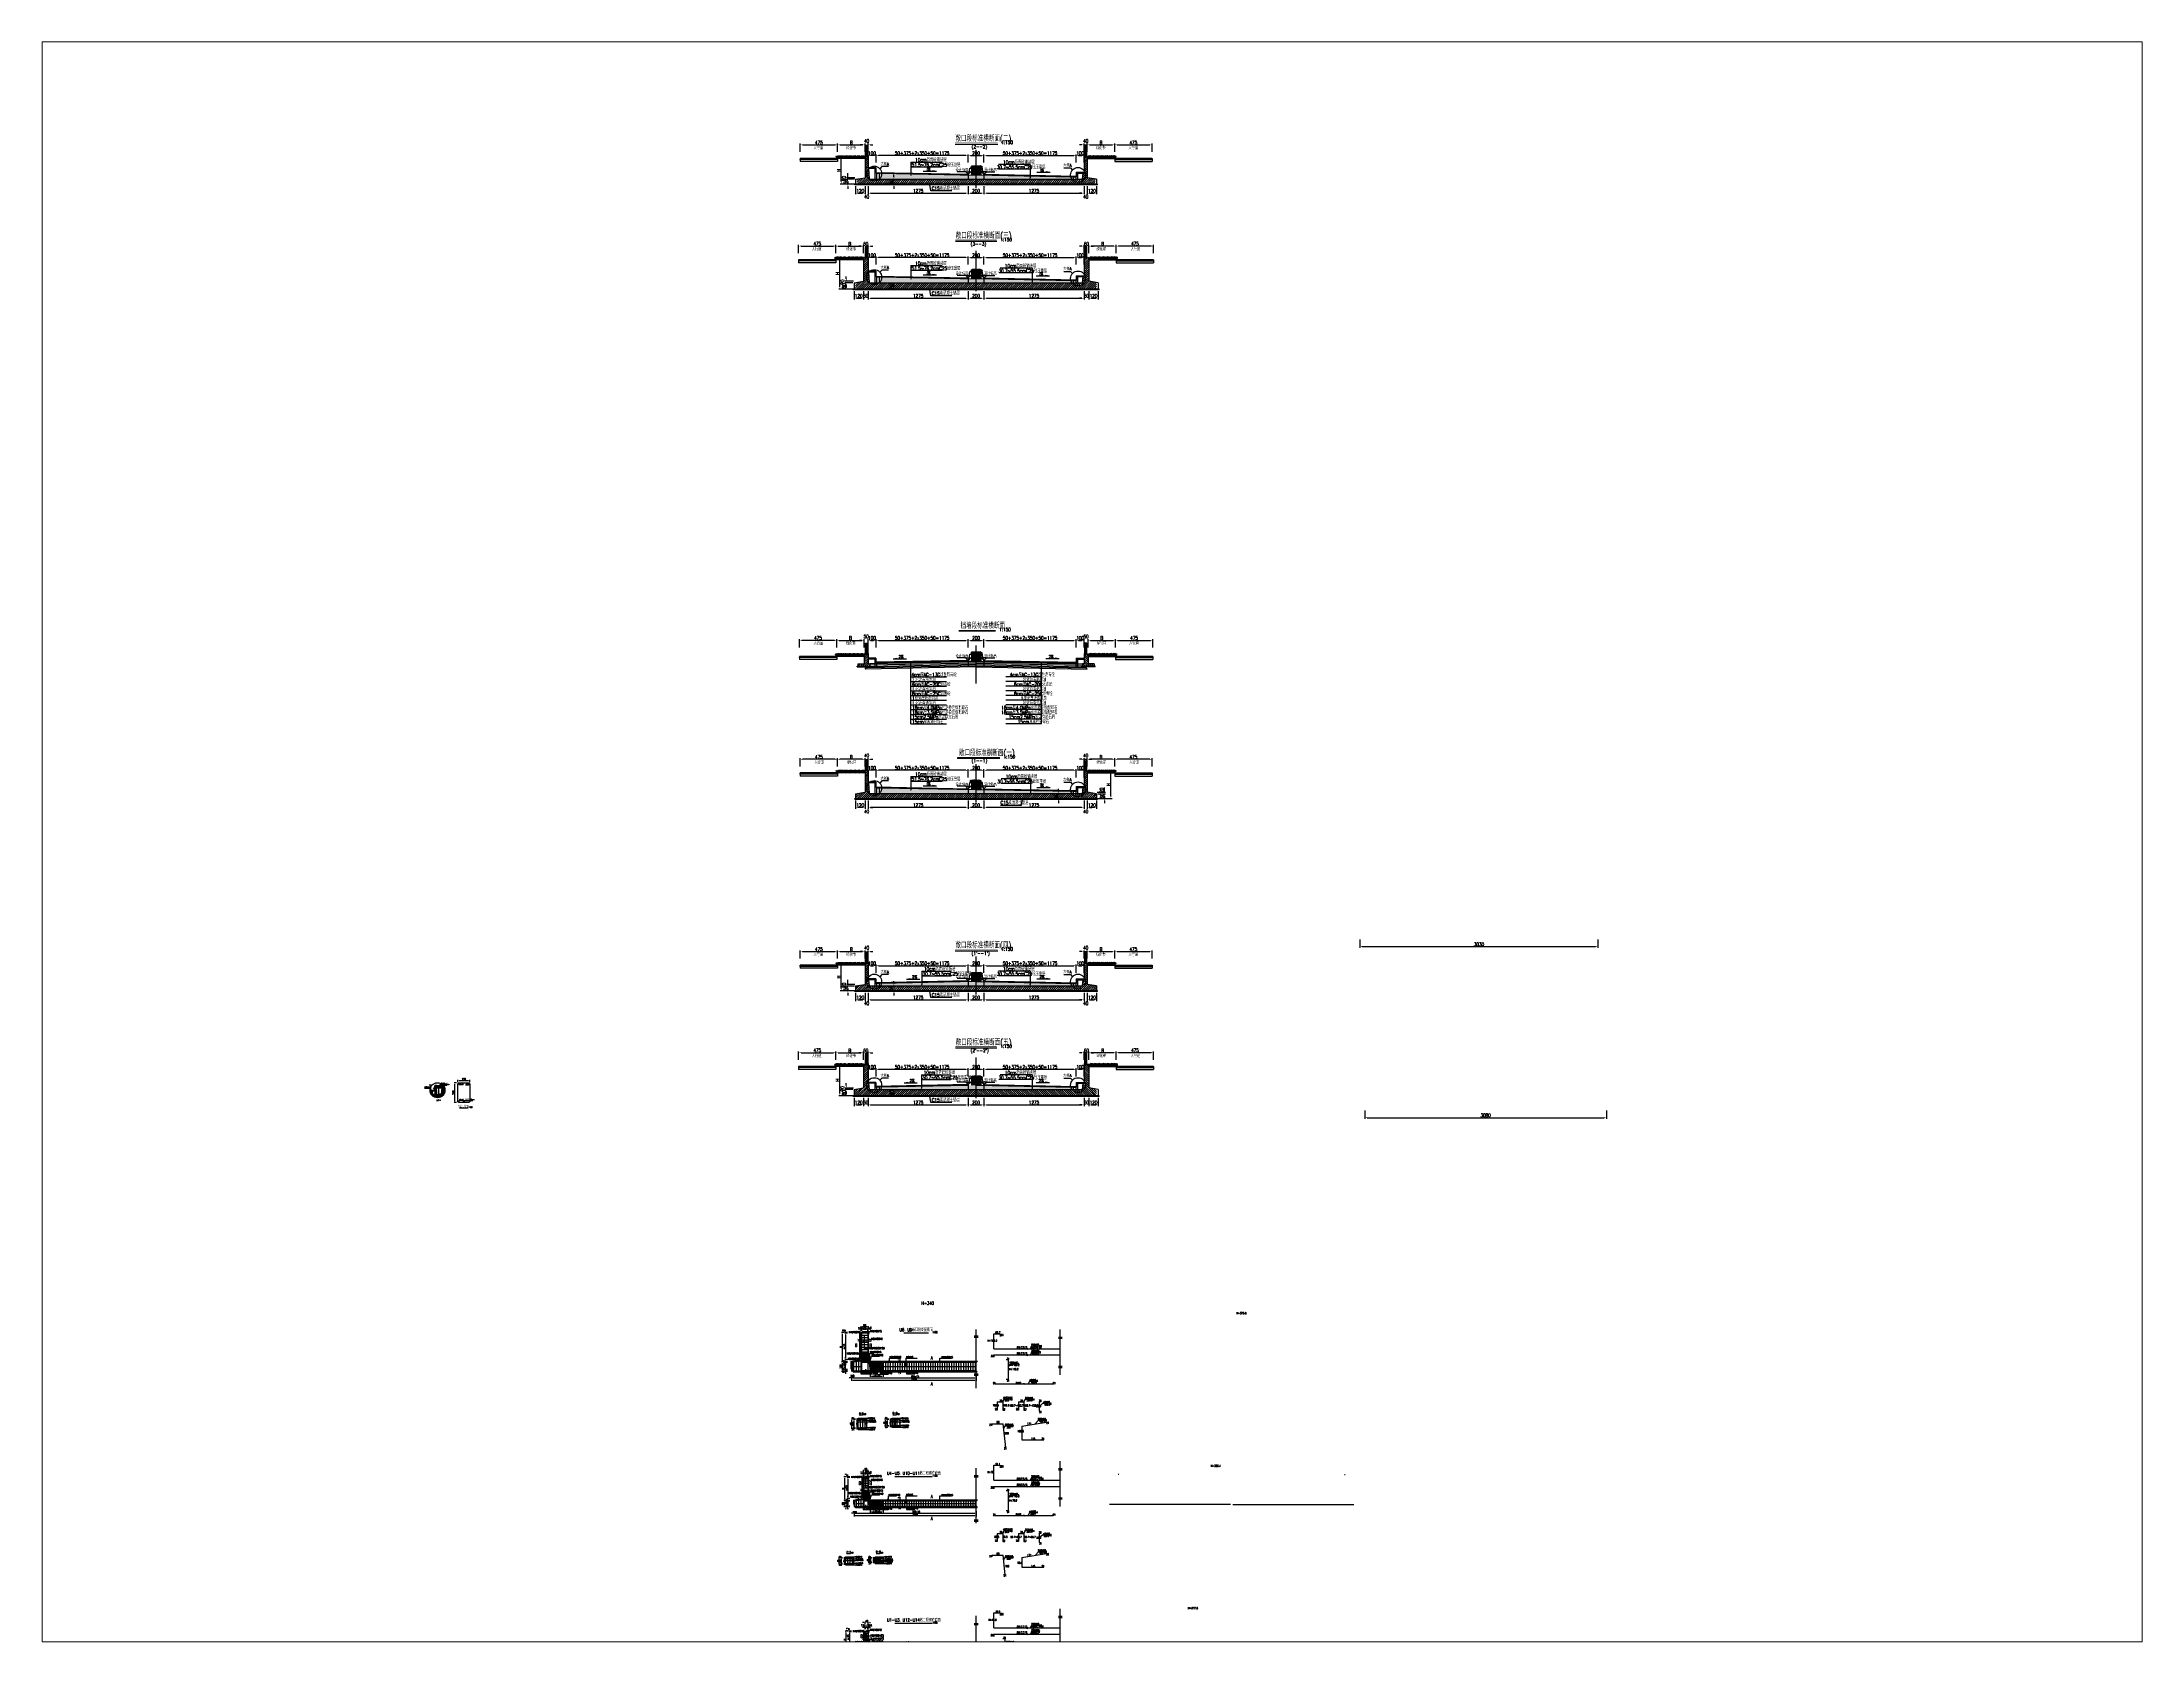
# Paper-space layout '布局2' of a CAD drawing. Header units: millimetres. Extents: x 1.05 to 9.45, y 0.8 to 7.2.
# The model-space entities are those that its viewports show. They can reach past a viewport. Long polylines and large blocks are cut down to what shows.
import ezdxf
from ezdxf.enums import TextEntityAlignment as Align

# ---------------------------------------------------------------- set-up
doc = ezdxf.new("R2010")
doc.units = ezdxf.units.MM
doc.header["$LTSCALE"] = 0.25
doc.header["$MEASUREMENT"] = 0
doc.linetypes.add('ACAD_ISO04W100', pattern=[30, 24, -3, 0, -3])
for name, color, linetype in [('3', 3, 'Continuous'), ('lk', 1, 'Continuous'), ('中心线', 5, 'ACAD_ISO04W100'), ('填充', 8, 'Continuous'), ('尺寸', 7, 'Continuous'), ('文字', 7, 'Continuous'), ('标注', 7, 'Continuous'), ('栏杆', 8, 'Continuous'), ('次轮廓线', 7, 'Continuous'), ('轮廓线', 1, 'Continuous'), ('钢筋', 1, 'Continuous')]:
    doc.layers.add(name, color=color, linetype=linetype)
doc.styles.get("Standard").update_dxf_attribs({"font": 'simplex1.shx', "width": 0.7, "bigfont": 'hztxt.shx'})
doc.dimstyles.new('150', dxfattribs={"dimscale": 15, "dimtxt": 3, "dimasz": 2, "dimexe": 1, "dimexo": 1, "dimgap": 0.5, "dimtad": 1, "dimdec": 1, "dimdsep": 46, "dimtxsty": 'Standard', "dimcen": 0.5, "dimadec": 0, "dimazin": 0, "dimtfac": 1, "dimtdec": 1, "dimtofl": 0, "dimtmove": 2, "dimatfit": 3, "dimfxl": 0, "dimtolj": 1, "dimtzin": 0, "dimarcsym": 0})
doc.dimstyles.new('25', dxfattribs={"dimscale": 2.5, "dimtxt": 3, "dimasz": 2, "dimexe": 1, "dimexo": 1, "dimgap": 0.5, "dimtad": 1, "dimdec": 1, "dimdsep": 46, "dimtxsty": 'Standard', "dimcen": 0.5, "dimadec": 0, "dimazin": 0, "dimtfac": 1, "dimtdec": 1, "dimtofl": 0, "dimtmove": 2, "dimatfit": 3, "dimfxl": 0, "dimtolj": 1, "dimtzin": 0, "dimarcsym": 0})
doc.dimstyles.new('50', dxfattribs={"dimscale": 5, "dimtxt": 3, "dimasz": 2, "dimexe": 1, "dimexo": 1, "dimgap": 0.5, "dimtad": 1, "dimdec": 1, "dimdsep": 46, "dimtxsty": 'Standard', "dimcen": 0.5, "dimadec": 0, "dimazin": 0, "dimtfac": 1, "dimtdec": 1, "dimtofl": 0, "dimtmove": 2, "dimatfit": 3, "dimfxl": 0, "dimtolj": 1, "dimtzin": 0, "dimarcsym": 0})
doc.dimstyles.new('80', dxfattribs={"dimscale": 8, "dimtxt": 3, "dimasz": 2, "dimexe": 1, "dimexo": 1, "dimgap": 0.5, "dimtad": 1, "dimdec": 1, "dimdsep": 46, "dimtxsty": 'Standard', "dimcen": 0.5, "dimadec": 0, "dimazin": 0, "dimtfac": 1, "dimtdec": 1, "dimtofl": 0, "dimtmove": 2, "dimatfit": 3, "dimfxl": 0, "dimtolj": 1, "dimtzin": 0, "dimarcsym": 0})
pattern_1 = [(135, (2965.737, 0), (13.25825, 13.25825), [])]

# ---------------------------------------------------------------- blocks, each defined once
blk = doc.blocks.new('*D2')
at = {"layer": 'Defpoints', "color": 0}
for p in [(48, 2194), (-72, 2094), (48, 1979)]:
    blk.add_point(p, dxfattribs=at)
at = {"layer": '标注', "color": 0, "lineweight": -2}
for p, q in [((-72, 2069), (-72, 1964)), ((-42, 1979), (18, 1979)), ((48, 2069), (48, 1964))]:
    blk.add_line(p, q, dxfattribs=at)
at = {"layer": '标注', "color": 0}
for points in [[(-42, 1984), (-42, 1974), (-72, 1979)], [(18, 1984), (18, 1974), (48, 1979)]]:
    blk.add_solid(points, dxfattribs=at)
at = {"layer": '标注', "color": 0, "insert": (-12, 2009), "char_height": 45, "attachment_point": 5}
blk.add_mtext('\\A1;120', dxfattribs=at)
blk = doc.blocks.new('*D3')
at = {"layer": 'Defpoints', "color": 0}
for p in [(48, 2194), (108, 2254), (108, 1979)]:
    blk.add_point(p, dxfattribs=at)
at = {"layer": '标注', "color": 0, "lineweight": -2}
for p, q in [((18, 1979), (-12, 1979)), ((48, 2069), (48, 1964)), ((108, 2069), (108, 1964)), ((138, 1979), (168, 1979))]:
    blk.add_line(p, q, dxfattribs=at)
at = {"layer": '标注', "color": 0}
for points in [[(18, 1984), (18, 1974), (48, 1979)], [(138, 1984), (138, 1974), (108, 1979)]]:
    blk.add_solid(points, dxfattribs=at)
at = {"layer": '标注', "color": 0, "insert": (78, 2009), "char_height": 45, "attachment_point": 5}
blk.add_mtext('\\A1;60', dxfattribs=at)
blk = doc.blocks.new('*D4')
at = {"layer": 'Defpoints', "color": 0}
for p in [(108, 2254), (1383, 2174), (1383, 1979)]:
    blk.add_point(p, dxfattribs=at)
at = {"layer": '标注', "color": 0, "lineweight": -2}
for p, q in [((108, 2069), (108, 1964)), ((138, 1979), (1353, 1979)), ((1383, 2069), (1383, 1964))]:
    blk.add_line(p, q, dxfattribs=at)
at = {"layer": '标注', "color": 0}
for points in [[(138, 1984), (138, 1974), (108, 1979)], [(1353, 1984), (1353, 1974), (1383, 1979)]]:
    blk.add_solid(points, dxfattribs=at)
at = {"layer": '标注', "color": 0, "insert": (745, 2009), "char_height": 45, "attachment_point": 5}
blk.add_mtext('\\A1;1275', dxfattribs=at)
blk = doc.blocks.new('*D5')
at = {"layer": 'Defpoints', "color": 0}
for p in [(1383, 2174), (1583, 2174), (1583, 1979)]:
    blk.add_point(p, dxfattribs=at)
at = {"layer": '标注', "color": 0, "lineweight": -2}
for p, q in [((1383, 2069), (1383, 1964)), ((1413, 1979), (1553, 1979)), ((1583, 2069), (1583, 1964))]:
    blk.add_line(p, q, dxfattribs=at)
at = {"layer": '标注', "color": 0}
for points in [[(1413, 1984), (1413, 1974), (1383, 1979)], [(1553, 1984), (1553, 1974), (1583, 1979)]]:
    blk.add_solid(points, dxfattribs=at)
at = {"layer": '标注', "color": 0, "insert": (1483, 2009), "char_height": 45, "attachment_point": 5}
blk.add_mtext('\\A1;200', dxfattribs=at)
blk = doc.blocks.new('*D6')
at = {"layer": 'Defpoints', "color": 0}
for p in [(1583, 2174), (2858, 2254), (2858, 1979)]:
    blk.add_point(p, dxfattribs=at)
at = {"layer": '标注', "color": 0, "lineweight": -2}
for p, q in [((1583, 2069), (1583, 1964)), ((1613, 1979), (2828, 1979)), ((2858, 2069), (2858, 1964))]:
    blk.add_line(p, q, dxfattribs=at)
at = {"layer": '标注', "color": 0}
for points in [[(1613, 1984), (1613, 1974), (1583, 1979)], [(2828, 1984), (2828, 1974), (2858, 1979)]]:
    blk.add_solid(points, dxfattribs=at)
at = {"layer": '标注', "color": 0, "insert": (2220, 2009), "char_height": 45, "attachment_point": 5}
blk.add_mtext('\\A1;1275', dxfattribs=at)
blk = doc.blocks.new('*D7')
at = {"layer": 'Defpoints', "color": 0}
for p in [(2858, 2254), (2918, 2194), (2918, 1979)]:
    blk.add_point(p, dxfattribs=at)
at = {"layer": '标注', "color": 0, "lineweight": -2}
for p, q in [((2828, 1979), (2798, 1979)), ((2858, 2069), (2858, 1964)), ((2918, 2069), (2918, 1964)), ((2948, 1979), (2978, 1979))]:
    blk.add_line(p, q, dxfattribs=at)
at = {"layer": '标注', "color": 0}
for points in [[(2828, 1984), (2828, 1974), (2858, 1979)], [(2948, 1984), (2948, 1974), (2918, 1979)]]:
    blk.add_solid(points, dxfattribs=at)
at = {"layer": '标注', "color": 0, "insert": (2888, 2009), "char_height": 45, "attachment_point": 5}
blk.add_mtext('\\A1;60', dxfattribs=at)
blk = doc.blocks.new('*D8')
at = {"layer": 'Defpoints', "color": 0}
for p in [(2918, 2194), (3038, 2094), (3038, 1979)]:
    blk.add_point(p, dxfattribs=at)
at = {"layer": '标注', "color": 0, "lineweight": -2}
for p, q in [((2918, 2069), (2918, 1964)), ((2948, 1979), (3008, 1979)), ((3038, 2069), (3038, 1964))]:
    blk.add_line(p, q, dxfattribs=at)
at = {"layer": '标注', "color": 0}
for points in [[(2948, 1984), (2948, 1974), (2918, 1979)], [(3008, 1984), (3008, 1974), (3038, 1979)]]:
    blk.add_solid(points, dxfattribs=at)
at = {"layer": '标注', "color": 0, "insert": (2978, 2009), "char_height": 45, "attachment_point": 5}
blk.add_mtext('\\A1;120', dxfattribs=at)
blk = doc.blocks.new('*D9')
at = {"layer": 'Defpoints', "color": 0}
for p in [(-170, 2174), (-72, 2174), (-72, 2094)]:
    blk.add_point(p, dxfattribs=at)
at = {"layer": '标注', "color": 0, "lineweight": -2}
for p, q in [((-87, 2174), (-185, 2174)), ((-170, 2124), (-170, 2144)), ((-87, 2094), (-185, 2094))]:
    blk.add_line(p, q, dxfattribs=at)
at = {"layer": '标注', "color": 0}
for points in [[(-175, 2144), (-165, 2144), (-170, 2174)], [(-175, 2124), (-165, 2124), (-170, 2094)]]:
    blk.add_solid(points, dxfattribs=at)
at = {"layer": '标注', "color": 0, "insert": (-200, 2134), "char_height": 45, "attachment_point": 5, "rotation": 90}
blk.add_mtext('\\A1;80', dxfattribs=at)
blk = doc.blocks.new('*D10')
at = {"layer": 'Defpoints', "color": 0}
for p in [(-170, 2194), (-72, 2174), (48, 2194)]:
    blk.add_point(p, dxfattribs=at)
at = {"layer": '标注', "color": 0, "lineweight": -2}
for p, q in [((-80, 2194), (-185, 2194)), ((-87, 2174), (-185, 2174)), ((-170, 2224), (-170, 2254)), ((-170, 2144), (-170, 2114))]:
    blk.add_line(p, q, dxfattribs=at)
at = {"layer": '标注', "color": 0}
for points in [[(-175, 2224), (-165, 2224), (-170, 2194)], [(-175, 2144), (-165, 2144), (-170, 2174)]]:
    blk.add_solid(points, dxfattribs=at)
at = {"layer": '标注', "color": 0, "insert": (-219, 2184), "char_height": 45, "attachment_point": 5, "rotation": 90}
blk.add_mtext('\\A1;20', dxfattribs=at)
blk = doc.blocks.new('*D11')
at = {"color": 0, "lineweight": -2}
for p, q in [((346, 2174), (451, 2174)), ((436, 2144), (436, 2124)), ((346, 2094), (451, 2094))]:
    blk.add_line(p, q, dxfattribs=at)
at = {"color": 0}
for points in [[(431, 2144), (441, 2144), (436, 2174)], [(431, 2124), (441, 2124), (436, 2094)]]:
    blk.add_solid(points, dxfattribs=at)
at = {"layer": 'Defpoints', "color": 0}
for p in [(127, 2174), (-82, 2094), (436, 2094)]:
    blk.add_point(p, dxfattribs=at)
at = {"color": 0, "insert": (406, 2134), "char_height": 45, "attachment_point": 5, "rotation": 90}
blk.add_mtext('\\A1;80', dxfattribs=at)
blk = doc.blocks.new('*D12')
at = {"color": 0, "lineweight": -2}
for p, q in [((18, 2642), (-12, 2642)), ((48, 2552), (48, 2657)), ((108, 2552), (108, 2657)), ((138, 2642), (168, 2642))]:
    blk.add_line(p, q, dxfattribs=at)
at = {"color": 0}
for points in [[(18, 2647), (18, 2637), (48, 2642)], [(138, 2647), (138, 2637), (108, 2642)]]:
    blk.add_solid(points, dxfattribs=at)
at = {"layer": 'Defpoints', "color": 0}
for p in [(48, 2494), (108, 2642), (108, 2494)]:
    blk.add_point(p, dxfattribs=at)
at = {"color": 0, "insert": (78, 2672), "char_height": 45, "attachment_point": 5}
blk.add_mtext('\\A1;60', dxfattribs=at)
blk = doc.blocks.new('*D13')
at = {"layer": 'Defpoints', "color": 0}
for p in [(208, 2432), (108, 2254), (208, 2264)]:
    blk.add_point(p, dxfattribs=at)
at = {"layer": '标注', "color": 0, "lineweight": -2}
for p, q in [((108, 2342), (108, 2447)), ((138, 2432), (178, 2432)), ((208, 2342), (208, 2447))]:
    blk.add_line(p, q, dxfattribs=at)
at = {"layer": '标注', "color": 0}
for points in [[(138, 2437), (138, 2427), (108, 2432)], [(178, 2437), (178, 2427), (208, 2432)]]:
    blk.add_solid(points, dxfattribs=at)
at = {"layer": '标注', "color": 0, "insert": (158, 2462), "char_height": 45, "attachment_point": 5}
blk.add_mtext('\\A1;100', dxfattribs=at)
blk = doc.blocks.new('*D14')
at = {"layer": 'Defpoints', "color": 0}
for p in [(1383, 2432), (208, 2264), (1383, 2238)]:
    blk.add_point(p, dxfattribs=at)
at = {"layer": '标注', "color": 0, "lineweight": -2}
for p, q in [((208, 2342), (208, 2447)), ((238, 2432), (1353, 2432)), ((1383, 2342), (1383, 2447))]:
    blk.add_line(p, q, dxfattribs=at)
at = {"layer": '标注', "color": 0}
for points in [[(238, 2437), (238, 2427), (208, 2432)], [(1353, 2437), (1353, 2427), (1383, 2432)]]:
    blk.add_solid(points, dxfattribs=at)
at = {"layer": '标注', "color": 0, "insert": (795, 2462), "char_height": 45, "attachment_point": 5}
blk.add_mtext('\\A1;50+375+2x350+50=1175', dxfattribs=at)
blk = doc.blocks.new('*D15')
at = {"layer": 'Defpoints', "color": 0}
for p in [(1583, 2432), (1383, 2238), (1583, 2238)]:
    blk.add_point(p, dxfattribs=at)
at = {"layer": '标注', "color": 0, "lineweight": -2}
for p, q in [((1383, 2342), (1383, 2447)), ((1413, 2432), (1553, 2432)), ((1583, 2342), (1583, 2447))]:
    blk.add_line(p, q, dxfattribs=at)
at = {"layer": '标注', "color": 0}
for points in [[(1413, 2437), (1413, 2427), (1383, 2432)], [(1553, 2437), (1553, 2427), (1583, 2432)]]:
    blk.add_solid(points, dxfattribs=at)
at = {"layer": '标注', "color": 0, "insert": (1483, 2462), "char_height": 45, "attachment_point": 5}
blk.add_mtext('\\A1;200', dxfattribs=at)
blk = doc.blocks.new('*D16')
at = {"layer": 'Defpoints', "color": 0}
for p in [(2918, 2642), (2858, 2264), (2918, 2194)]:
    blk.add_point(p, dxfattribs=at)
at = {"layer": '标注', "color": 0, "lineweight": -2}
for p, q in [((2828, 2642), (2798, 2642)), ((2858, 2552), (2858, 2657)), ((2918, 2552), (2918, 2657)), ((2948, 2642), (2978, 2642))]:
    blk.add_line(p, q, dxfattribs=at)
at = {"layer": '标注', "color": 0}
for points in [[(2828, 2647), (2828, 2637), (2858, 2642)], [(2948, 2647), (2948, 2637), (2918, 2642)]]:
    blk.add_solid(points, dxfattribs=at)
at = {"layer": '标注', "color": 0, "insert": (2888, 2672), "char_height": 45, "attachment_point": 5}
blk.add_mtext('\\A1;60', dxfattribs=at)
blk = doc.blocks.new('*D17')
at = {"layer": 'Defpoints', "color": 0}
for p in [(2758, 2432), (1583, 2204), (2758, 2264)]:
    blk.add_point(p, dxfattribs=at)
at = {"layer": '标注', "color": 0, "lineweight": -2}
for p, q in [((1583, 2342), (1583, 2447)), ((1613, 2432), (2728, 2432)), ((2758, 2342), (2758, 2447))]:
    blk.add_line(p, q, dxfattribs=at)
at = {"layer": '标注', "color": 0}
for points in [[(1613, 2437), (1613, 2427), (1583, 2432)], [(2728, 2437), (2728, 2427), (2758, 2432)]]:
    blk.add_solid(points, dxfattribs=at)
at = {"layer": '标注', "color": 0, "insert": (2170, 2462), "char_height": 45, "attachment_point": 5}
blk.add_mtext('\\A1;50+375+2x350+50=1175', dxfattribs=at)
blk = doc.blocks.new('*D18')
at = {"layer": 'Defpoints', "color": 0}
for p in [(2858, 2432), (2758, 2264), (2858, 2264)]:
    blk.add_point(p, dxfattribs=at)
at = {"layer": '标注', "color": 0, "lineweight": -2}
for p, q in [((2758, 2342), (2758, 2447)), ((2788, 2432), (2828, 2432)), ((2858, 2342), (2858, 2447))]:
    blk.add_line(p, q, dxfattribs=at)
at = {"layer": '标注', "color": 0}
for points in [[(2788, 2437), (2788, 2427), (2758, 2432)], [(2828, 2437), (2828, 2427), (2858, 2432)]]:
    blk.add_solid(points, dxfattribs=at)
at = {"layer": '标注', "color": 0, "insert": (2808, 2462), "char_height": 45, "attachment_point": 5}
blk.add_mtext('\\A1;100', dxfattribs=at)
blk = doc.blocks.new('箭头')
at = {"layer": '尺寸'}
blk.add_hatch(color=256, dxfattribs=at).paths.add_polyline_path([(0, 0), (-0.3, 0.6), (-3.6, 0)])
for p, q in [((-3.6, 0), (-0.3, 0.6)), ((-3.6, 0), (7.7, 0)), ((-0.3, 0.6), (0, 0))]:
    blk.add_line(p, q, dxfattribs=at)
blk = doc.blocks.new('*D19')
at = {"color": 0, "lineweight": -2}
for p, q in [((6371, 4084), (6371, 3979)), ((9401, 4084), (9401, 3979)), ((6401, 3994), (9371, 3994))]:
    blk.add_line(p, q, dxfattribs=at)
at = {"color": 0}
for points in [[(6401, 3999), (6401, 3989), (6371, 3994)], [(9371, 3999), (9371, 3989), (9401, 3994)]]:
    blk.add_solid(points, dxfattribs=at)
at = {"layer": 'Defpoints', "color": 0}
for p in [(6371, 4170), (9401, 4170), (9401, 3994)]:
    blk.add_point(p, dxfattribs=at)
at = {"color": 0, "insert": (7886, 4024), "char_height": 45, "attachment_point": 5}
blk.add_mtext('\\A1;3030', dxfattribs=at)
blk = doc.blocks.new('*D20')
at = {"color": 0, "lineweight": -2}
for p, q in [((6431, 1906), (6431, 1801)), ((9511, 1906), (9511, 1801)), ((6461, 1816), (9481, 1816))]:
    blk.add_line(p, q, dxfattribs=at)
at = {"color": 0}
for points in [[(6461, 1821), (6461, 1811), (6431, 1816)], [(9481, 1821), (9481, 1811), (9511, 1816)]]:
    blk.add_solid(points, dxfattribs=at)
at = {"layer": 'Defpoints', "color": 0}
for p in [(6431, 1974), (9511, 1974), (9511, 1816)]:
    blk.add_point(p, dxfattribs=at)
at = {"color": 0, "insert": (7971, 1846), "char_height": 45, "attachment_point": 5}
blk.add_mtext('\\A1;3080', dxfattribs=at)
blk = doc.blocks.new('*D22')
at = {"color": 0, "lineweight": -2}
for p, q in [((-5395, 2209), (-5395, 2226)), ((-5310, 2223), (-5390, 2223)), ((-5305, 2211), (-5305, 2226))]:
    blk.add_line(p, q, dxfattribs=at)
at = {"color": 0}
for points in [[(-5390, 2224), (-5390, 2222), (-5395, 2223)], [(-5310, 2224), (-5310, 2222), (-5305, 2223)]]:
    blk.add_solid(points, dxfattribs=at)
at = {"layer": 'Defpoints', "color": 0}
for p in [(-5395, 2223), (-5395, 2207), (-5305, 2209)]:
    blk.add_point(p, dxfattribs=at)
at = {"color": 0, "insert": (-5350, 2228), "char_height": 7.5, "attachment_point": 5}
blk.add_mtext('\\A1;90', dxfattribs=at)
blk = doc.blocks.new('*D23')
at = {"color": 0, "lineweight": -2}
for p, q in [((-5401, 2223), (-5406, 2223)), ((-5396, 2209), (-5396, 2226)), ((-5395, 2209), (-5395, 2226)), ((-5390, 2223), (-5385, 2223))]:
    blk.add_line(p, q, dxfattribs=at)
at = {"color": 0}
for points in [[(-5401, 2224), (-5401, 2222), (-5396, 2223)], [(-5390, 2224), (-5390, 2222), (-5395, 2223)]]:
    blk.add_solid(points, dxfattribs=at)
at = {"layer": 'Defpoints', "color": 0}
for p in [(-5396, 2223), (-5396, 2207), (-5395, 2207)]:
    blk.add_point(p, dxfattribs=at)
at = {"color": 0, "insert": (-5395, 2231), "char_height": 7.5, "attachment_point": 5}
blk.add_mtext('\\A1;1', dxfattribs=at)
blk = doc.blocks.new('*D24')
at = {"color": 0, "lineweight": -2}
for p, q in [((-5410, 2221), (-5415, 2221)), ((-5405, 2207), (-5405, 2223)), ((-5396, 2207), (-5396, 2223)), ((-5391, 2221), (-5386, 2221))]:
    blk.add_line(p, q, dxfattribs=at)
at = {"color": 0}
for points in [[(-5410, 2221), (-5410, 2220), (-5405, 2221)], [(-5391, 2221), (-5391, 2220), (-5396, 2221)]]:
    blk.add_solid(points, dxfattribs=at)
at = {"layer": 'Defpoints', "color": 0}
for p in [(-5405, 2221), (-5405, 2204), (-5396, 2204)]:
    blk.add_point(p, dxfattribs=at)
at = {"color": 0, "insert": (-5400, 2226), "char_height": 7.5, "attachment_point": 5}
blk.add_mtext('\\A1;9', dxfattribs=at)
blk = doc.blocks.new('*D25')
at = {"color": 0, "lineweight": -2}
for p, q in [((-5320, 2183), (-5325, 2183)), ((-5315, 2194), (-5315, 2181)), ((-5305, 2194), (-5305, 2181)), ((-5300, 2183), (-5295, 2183))]:
    blk.add_line(p, q, dxfattribs=at)
at = {"color": 0}
for points in [[(-5320, 2184), (-5320, 2182), (-5315, 2183)], [(-5300, 2184), (-5300, 2182), (-5305, 2183)]]:
    blk.add_solid(points, dxfattribs=at)
at = {"layer": 'Defpoints', "color": 0}
for p in [(-5315, 2197), (-5315, 2183), (-5305, 2197)]:
    blk.add_point(p, dxfattribs=at)
at = {"color": 0, "insert": (-5310, 2188), "char_height": 7.5, "attachment_point": 5}
blk.add_mtext('\\A1;10', dxfattribs=at)
blk = doc.blocks.new('*D26')
at = {"color": 0, "lineweight": -2}
for p, q in [((-5405, 2148), (-5405, 2133)), ((-5390, 2150), (-5390, 2133)), ((-5400, 2135), (-5395, 2135))]:
    blk.add_line(p, q, dxfattribs=at)
at = {"color": 0}
for points in [[(-5400, 2136), (-5400, 2134), (-5405, 2135)], [(-5395, 2136), (-5395, 2134), (-5390, 2135)]]:
    blk.add_solid(points, dxfattribs=at)
at = {"layer": 'Defpoints', "color": 0}
for p in [(-5405, 2151), (-5390, 2197), (-5390, 2135)]:
    blk.add_point(p, dxfattribs=at)
at = {"color": 0, "insert": (-5397, 2140), "char_height": 7.5, "attachment_point": 5}
blk.add_mtext('\\A1;15', dxfattribs=at)
blk = doc.blocks.new('*D27')
at = {"color": 0, "lineweight": -2}
for p, q in [((-5343, 2197), (-5360, 2197)), ((-5358, 2122), (-5358, 2192)), ((-5343, 2117), (-5360, 2117))]:
    blk.add_line(p, q, dxfattribs=at)
at = {"color": 0}
for points in [[(-5359, 2192), (-5357, 2192), (-5358, 2197)], [(-5359, 2122), (-5357, 2122), (-5358, 2117)]]:
    blk.add_solid(points, dxfattribs=at)
at = {"layer": 'Defpoints', "color": 0}
for p in [(-5358, 2197), (-5315, 2197), (-5324, 2117)]:
    blk.add_point(p, dxfattribs=at)
at = {"color": 0, "insert": (-5363, 2157), "char_height": 7.5, "attachment_point": 5, "rotation": 90}
blk.add_mtext('\\A1;80', dxfattribs=at)
blk = doc.blocks.new('*D28')
at = {"color": 0, "lineweight": -2}
for p, q in [((-5405, 2207), (-5420, 2207)), ((-5407, 2157), (-5420, 2157)), ((-5417, 2162), (-5417, 2202))]:
    blk.add_line(p, q, dxfattribs=at)
at = {"color": 0}
for points in [[(-5418, 2202), (-5417, 2202), (-5417, 2207)], [(-5418, 2162), (-5417, 2162), (-5417, 2157)]]:
    blk.add_solid(points, dxfattribs=at)
at = {"layer": 'Defpoints', "color": 0}
for p in [(-5417, 2207), (-5405, 2157), (-5402, 2207)]:
    blk.add_point(p, dxfattribs=at)
at = {"color": 0, "insert": (-5422, 2182), "char_height": 7.5, "attachment_point": 5, "rotation": 90}
blk.add_mtext('\\A1;50', dxfattribs=at)
blk = doc.blocks.new('*D29')
at = {"color": 0, "lineweight": -2}
for p, q in [((-777, 2553), (-777, 2658)), ((-747, 2643), (-332, 2643)), ((-302, 2553), (-302, 2658))]:
    blk.add_line(p, q, dxfattribs=at)
at = {"color": 0}
for points in [[(-747, 2648), (-747, 2638), (-777, 2643)], [(-332, 2648), (-332, 2638), (-302, 2643)]]:
    blk.add_solid(points, dxfattribs=at)
at = {"layer": 'Defpoints', "color": 0}
for p in [(-777, 2469), (-302, 2643), (-302, 2469)]:
    blk.add_point(p, dxfattribs=at)
at = {"color": 0, "insert": (-540, 2673), "char_height": 45, "attachment_point": 5}
blk.add_mtext('\\A1;475', dxfattribs=at)
blk = doc.blocks.new('*D30')
at = {"color": 0, "lineweight": -2}
for p, q in [((-302, 2552), (-302, 2657)), ((-272, 2642), (18, 2642)), ((48, 2552), (48, 2657))]:
    blk.add_line(p, q, dxfattribs=at)
at = {"color": 0}
for points in [[(-272, 2647), (-272, 2637), (-302, 2642)], [(18, 2647), (18, 2637), (48, 2642)]]:
    blk.add_solid(points, dxfattribs=at)
at = {"layer": 'Defpoints', "color": 0}
for p in [(-302, 2469), (48, 2642), (48, 2469)]:
    blk.add_point(p, dxfattribs=at)
at = {"color": 0, "insert": (-127, 2672), "char_height": 45, "attachment_point": 5}
blk.add_mtext('\\A1;B', dxfattribs=at)
blk = doc.blocks.new('*D31')
at = {"color": 0, "lineweight": -2}
for p, q in [((3268, 2553), (3268, 2658)), ((3713, 2643), (3298, 2643)), ((3743, 2553), (3743, 2658))]:
    blk.add_line(p, q, dxfattribs=at)
at = {"color": 0}
for points in [[(3298, 2648), (3298, 2638), (3268, 2643)], [(3713, 2648), (3713, 2638), (3743, 2643)]]:
    blk.add_solid(points, dxfattribs=at)
at = {"layer": 'Defpoints', "color": 0}
for p in [(3268, 2643), (3268, 2469), (3743, 2469)]:
    blk.add_point(p, dxfattribs=at)
at = {"color": 0, "insert": (3505, 2673), "char_height": 45, "attachment_point": 5}
blk.add_mtext('\\A1;475', dxfattribs=at)
blk = doc.blocks.new('*D32')
at = {"color": 0, "lineweight": -2}
for p, q in [((2918, 2552), (2918, 2657)), ((3238, 2642), (2948, 2642)), ((3268, 2552), (3268, 2657))]:
    blk.add_line(p, q, dxfattribs=at)
at = {"color": 0}
for points in [[(2948, 2647), (2948, 2637), (2918, 2642)], [(3238, 2647), (3238, 2637), (3268, 2642)]]:
    blk.add_solid(points, dxfattribs=at)
at = {"layer": 'Defpoints', "color": 0}
for p in [(2918, 2642), (2918, 2469), (3268, 2469)]:
    blk.add_point(p, dxfattribs=at)
at = {"color": 0, "insert": (3093, 2672), "char_height": 45, "attachment_point": 5}
blk.add_mtext('\\A1;B', dxfattribs=at)
blk = doc.blocks.new('*D33')
at = {"layer": 'Defpoints', "color": 0}
for p in [(-252, 2494), (39, 2494), (-82, 2094)]:
    blk.add_point(p, dxfattribs=at)
at = {"layer": '标注', "color": 0, "lineweight": -2}
for p, q in [((-162, 2494), (-267, 2494)), ((-252, 2124), (-252, 2464)), ((-162, 2094), (-267, 2094))]:
    blk.add_line(p, q, dxfattribs=at)
at = {"layer": '标注', "color": 0}
for points in [[(-257, 2464), (-247, 2464), (-252, 2494)], [(-257, 2124), (-247, 2124), (-252, 2094)]]:
    blk.add_solid(points, dxfattribs=at)
at = {"layer": '标注', "color": 0, "insert": (-282, 2294), "char_height": 45, "attachment_point": 5, "rotation": 90}
blk.add_mtext('\\A1;H', dxfattribs=at)
blk = doc.blocks.new('*D39')
at = {"layer": 'Defpoints', "color": 0}
for p in [(68, 3513), (-52, 3433), (68, 3317)]:
    blk.add_point(p, dxfattribs=at)
at = {"layer": '标注', "color": 0, "lineweight": -2}
for p, q in [((-52, 3407), (-52, 3302)), ((-22, 3317), (38, 3317)), ((68, 3407), (68, 3302))]:
    blk.add_line(p, q, dxfattribs=at)
at = {"layer": '标注', "color": 0}
for points in [[(-22, 3322), (-22, 3312), (-52, 3317)], [(38, 3322), (38, 3312), (68, 3317)]]:
    blk.add_solid(points, dxfattribs=at)
at = {"layer": '标注', "color": 0, "insert": (8, 3347), "char_height": 45, "attachment_point": 5}
blk.add_mtext('\\A1;120', dxfattribs=at)
blk = doc.blocks.new('*D40')
at = {"layer": 'Defpoints', "color": 0}
for p in [(68, 3513), (108, 3573), (108, 3317)]:
    blk.add_point(p, dxfattribs=at)
at = {"layer": '标注', "color": 0, "lineweight": -2}
for p, q in [((38, 3317), (8, 3317)), ((68, 3407), (68, 3302)), ((108, 3407), (108, 3302)), ((138, 3317), (168, 3317))]:
    blk.add_line(p, q, dxfattribs=at)
at = {"layer": '标注', "color": 0}
for points in [[(38, 3322), (38, 3312), (68, 3317)], [(138, 3322), (138, 3312), (108, 3317)]]:
    blk.add_solid(points, dxfattribs=at)
at = {"layer": '标注', "color": 0, "insert": (88, 3272), "char_height": 45, "attachment_point": 5}
blk.add_mtext('\\A1;40', dxfattribs=at)
blk = doc.blocks.new('*D41')
at = {"layer": 'Defpoints', "color": 0}
for p in [(108, 3573), (1383, 3493), (1383, 3317)]:
    blk.add_point(p, dxfattribs=at)
at = {"layer": '标注', "color": 0, "lineweight": -2}
for p, q in [((108, 3407), (108, 3302)), ((138, 3317), (1353, 3317)), ((1383, 3407), (1383, 3302))]:
    blk.add_line(p, q, dxfattribs=at)
at = {"layer": '标注', "color": 0}
for points in [[(138, 3322), (138, 3312), (108, 3317)], [(1353, 3322), (1353, 3312), (1383, 3317)]]:
    blk.add_solid(points, dxfattribs=at)
at = {"layer": '标注', "color": 0, "insert": (745, 3347), "char_height": 45, "attachment_point": 5}
blk.add_mtext('\\A1;1275', dxfattribs=at)
blk = doc.blocks.new('*D42')
at = {"layer": 'Defpoints', "color": 0}
for p in [(1383, 3493), (1583, 3493), (1583, 3317)]:
    blk.add_point(p, dxfattribs=at)
at = {"layer": '标注', "color": 0, "lineweight": -2}
for p, q in [((1383, 3407), (1383, 3302)), ((1413, 3317), (1553, 3317)), ((1583, 3407), (1583, 3302))]:
    blk.add_line(p, q, dxfattribs=at)
at = {"layer": '标注', "color": 0}
for points in [[(1413, 3322), (1413, 3312), (1383, 3317)], [(1553, 3322), (1553, 3312), (1583, 3317)]]:
    blk.add_solid(points, dxfattribs=at)
at = {"layer": '标注', "color": 0, "insert": (1483, 3347), "char_height": 45, "attachment_point": 5}
blk.add_mtext('\\A1;200', dxfattribs=at)
blk = doc.blocks.new('*D43')
at = {"layer": 'Defpoints', "color": 0}
for p in [(1583, 3493), (2858, 3573), (2858, 3317)]:
    blk.add_point(p, dxfattribs=at)
at = {"layer": '标注', "color": 0, "lineweight": -2}
for p, q in [((1583, 3407), (1583, 3302)), ((1613, 3317), (2828, 3317)), ((2858, 3407), (2858, 3302))]:
    blk.add_line(p, q, dxfattribs=at)
at = {"layer": '标注', "color": 0}
for points in [[(1613, 3322), (1613, 3312), (1583, 3317)], [(2828, 3322), (2828, 3312), (2858, 3317)]]:
    blk.add_solid(points, dxfattribs=at)
at = {"layer": '标注', "color": 0, "insert": (2220, 3347), "char_height": 45, "attachment_point": 5}
blk.add_mtext('\\A1;1275', dxfattribs=at)
blk = doc.blocks.new('*D44')
at = {"layer": 'Defpoints', "color": 0}
for p in [(2858, 3573), (2898, 3513), (2898, 3317)]:
    blk.add_point(p, dxfattribs=at)
at = {"layer": '标注', "color": 0, "lineweight": -2}
for p, q in [((2828, 3317), (2798, 3317)), ((2858, 3407), (2858, 3302)), ((2898, 3407), (2898, 3302)), ((2928, 3317), (2958, 3317))]:
    blk.add_line(p, q, dxfattribs=at)
at = {"layer": '标注', "color": 0}
for points in [[(2828, 3322), (2828, 3312), (2858, 3317)], [(2928, 3322), (2928, 3312), (2898, 3317)]]:
    blk.add_solid(points, dxfattribs=at)
at = {"layer": '标注', "color": 0, "insert": (2878, 3272), "char_height": 45, "attachment_point": 5}
blk.add_mtext('\\A1;40', dxfattribs=at)
blk = doc.blocks.new('*D45')
at = {"layer": 'Defpoints', "color": 0}
for p in [(2898, 3513), (3018, 3433), (3018, 3317)]:
    blk.add_point(p, dxfattribs=at)
at = {"layer": '标注', "color": 0, "lineweight": -2}
for p, q in [((2898, 3407), (2898, 3302)), ((2928, 3317), (2988, 3317)), ((3018, 3407), (3018, 3302))]:
    blk.add_line(p, q, dxfattribs=at)
at = {"layer": '标注', "color": 0}
for points in [[(2928, 3322), (2928, 3312), (2898, 3317)], [(2988, 3322), (2988, 3312), (3018, 3317)]]:
    blk.add_solid(points, dxfattribs=at)
at = {"layer": '标注', "color": 0, "insert": (2958, 3347), "char_height": 45, "attachment_point": 5}
blk.add_mtext('\\A1;120', dxfattribs=at)
blk = doc.blocks.new('*D46')
at = {"layer": 'Defpoints', "color": 0}
for p in [(-150, 3493), (-52, 3493), (-52, 3433)]:
    blk.add_point(p, dxfattribs=at)
at = {"layer": '标注', "color": 0, "lineweight": -2}
for p, q in [((-67, 3493), (-165, 3493)), ((-150, 3523), (-150, 3553)), ((-67, 3433), (-165, 3433)), ((-150, 3403), (-150, 3373))]:
    blk.add_line(p, q, dxfattribs=at)
at = {"layer": '标注', "color": 0}
for points in [[(-155, 3523), (-145, 3523), (-150, 3493)], [(-155, 3403), (-145, 3403), (-150, 3433)]]:
    blk.add_solid(points, dxfattribs=at)
at = {"layer": '标注', "color": 0, "insert": (-180, 3463), "char_height": 45, "attachment_point": 5, "rotation": 90}
blk.add_mtext('\\A1;60', dxfattribs=at)
blk = doc.blocks.new('*D47')
at = {"layer": 'Defpoints', "color": 0}
for p in [(-150, 3513), (-52, 3493), (68, 3513)]:
    blk.add_point(p, dxfattribs=at)
at = {"layer": '标注', "color": 0, "lineweight": -2}
for p, q in [((-60, 3513), (-165, 3513)), ((-67, 3493), (-165, 3493)), ((-150, 3543), (-150, 3573)), ((-150, 3463), (-150, 3433))]:
    blk.add_line(p, q, dxfattribs=at)
at = {"layer": '标注', "color": 0}
for points in [[(-155, 3543), (-145, 3543), (-150, 3513)], [(-155, 3463), (-145, 3463), (-150, 3493)]]:
    blk.add_solid(points, dxfattribs=at)
at = {"layer": '标注', "color": 0, "insert": (-199, 3503), "char_height": 45, "attachment_point": 5, "rotation": 90}
blk.add_mtext('\\A1;20', dxfattribs=at)
blk = doc.blocks.new('*D48')
at = {"color": 0, "lineweight": -2}
for p, q in [((346, 3493), (451, 3493)), ((436, 3523), (436, 3553)), ((346, 3433), (451, 3433)), ((436, 3403), (436, 3373))]:
    blk.add_line(p, q, dxfattribs=at)
at = {"color": 0}
for points in [[(431, 3523), (441, 3523), (436, 3493)], [(431, 3403), (441, 3403), (436, 3433)]]:
    blk.add_solid(points, dxfattribs=at)
at = {"layer": 'Defpoints', "color": 0}
for p in [(127, 3493), (-62, 3433), (436, 3433)]:
    blk.add_point(p, dxfattribs=at)
at = {"color": 0, "insert": (406, 3463), "char_height": 45, "attachment_point": 5, "rotation": 90}
blk.add_mtext('\\A1;60', dxfattribs=at)
blk = doc.blocks.new('*D49')
at = {"color": 0, "lineweight": -2}
for p, q in [((38, 3932), (8, 3932)), ((68, 3842), (68, 3947)), ((108, 3842), (108, 3947)), ((138, 3932), (168, 3932))]:
    blk.add_line(p, q, dxfattribs=at)
at = {"color": 0}
for points in [[(38, 3937), (38, 3927), (68, 3932)], [(138, 3937), (138, 3927), (108, 3932)]]:
    blk.add_solid(points, dxfattribs=at)
at = {"layer": 'Defpoints', "color": 0}
for p in [(68, 3783), (108, 3932), (108, 3783)]:
    blk.add_point(p, dxfattribs=at)
at = {"color": 0, "insert": (88, 3980), "char_height": 45, "attachment_point": 5}
blk.add_mtext('\\A1;40', dxfattribs=at)
blk = doc.blocks.new('*D50')
at = {"layer": 'Defpoints', "color": 0}
for p in [(208, 3751), (108, 3573), (208, 3583)]:
    blk.add_point(p, dxfattribs=at)
at = {"layer": '标注', "color": 0, "lineweight": -2}
for p, q in [((108, 3661), (108, 3766)), ((138, 3751), (178, 3751)), ((208, 3661), (208, 3766))]:
    blk.add_line(p, q, dxfattribs=at)
at = {"layer": '标注', "color": 0}
for points in [[(138, 3756), (138, 3746), (108, 3751)], [(178, 3756), (178, 3746), (208, 3751)]]:
    blk.add_solid(points, dxfattribs=at)
at = {"layer": '标注', "color": 0, "insert": (158, 3781), "char_height": 45, "attachment_point": 5}
blk.add_mtext('\\A1;100', dxfattribs=at)
blk = doc.blocks.new('*D51')
at = {"layer": 'Defpoints', "color": 0}
for p in [(1383, 3751), (208, 3583), (1383, 3557)]:
    blk.add_point(p, dxfattribs=at)
at = {"layer": '标注', "color": 0, "lineweight": -2}
for p, q in [((208, 3661), (208, 3766)), ((238, 3751), (1353, 3751)), ((1383, 3661), (1383, 3766))]:
    blk.add_line(p, q, dxfattribs=at)
at = {"layer": '标注', "color": 0}
for points in [[(238, 3756), (238, 3746), (208, 3751)], [(1353, 3756), (1353, 3746), (1383, 3751)]]:
    blk.add_solid(points, dxfattribs=at)
at = {"layer": '标注', "color": 0, "insert": (795, 3781), "char_height": 45, "attachment_point": 5}
blk.add_mtext('\\A1;50+375+2x350+50=1175', dxfattribs=at)
blk = doc.blocks.new('*D52')
at = {"layer": 'Defpoints', "color": 0}
for p in [(1583, 3751), (1383, 3557), (1583, 3557)]:
    blk.add_point(p, dxfattribs=at)
at = {"layer": '标注', "color": 0, "lineweight": -2}
for p, q in [((1383, 3661), (1383, 3766)), ((1413, 3751), (1553, 3751)), ((1583, 3661), (1583, 3766))]:
    blk.add_line(p, q, dxfattribs=at)
at = {"layer": '标注', "color": 0}
for points in [[(1413, 3756), (1413, 3746), (1383, 3751)], [(1553, 3756), (1553, 3746), (1583, 3751)]]:
    blk.add_solid(points, dxfattribs=at)
at = {"layer": '标注', "color": 0, "insert": (1483, 3781), "char_height": 45, "attachment_point": 5}
blk.add_mtext('\\A1;200', dxfattribs=at)
blk = doc.blocks.new('*D53')
at = {"layer": 'Defpoints', "color": 0}
for p in [(2898, 3932), (2858, 3583), (2898, 3513)]:
    blk.add_point(p, dxfattribs=at)
at = {"layer": '标注', "color": 0, "lineweight": -2}
for p, q in [((2828, 3932), (2798, 3932)), ((2858, 3842), (2858, 3947)), ((2898, 3842), (2898, 3947)), ((2928, 3932), (2958, 3932))]:
    blk.add_line(p, q, dxfattribs=at)
at = {"layer": '标注', "color": 0}
for points in [[(2828, 3937), (2828, 3927), (2858, 3932)], [(2928, 3937), (2928, 3927), (2898, 3932)]]:
    blk.add_solid(points, dxfattribs=at)
at = {"layer": '标注', "color": 0, "insert": (2878, 3980), "char_height": 45, "attachment_point": 5}
blk.add_mtext('\\A1;40', dxfattribs=at)
blk = doc.blocks.new('*D54')
at = {"layer": 'Defpoints', "color": 0}
for p in [(2758, 3751), (1583, 3523), (2758, 3583)]:
    blk.add_point(p, dxfattribs=at)
at = {"layer": '标注', "color": 0, "lineweight": -2}
for p, q in [((1583, 3661), (1583, 3766)), ((1613, 3751), (2728, 3751)), ((2758, 3661), (2758, 3766))]:
    blk.add_line(p, q, dxfattribs=at)
at = {"layer": '标注', "color": 0}
for points in [[(1613, 3756), (1613, 3746), (1583, 3751)], [(2728, 3756), (2728, 3746), (2758, 3751)]]:
    blk.add_solid(points, dxfattribs=at)
at = {"layer": '标注', "color": 0, "insert": (2170, 3781), "char_height": 45, "attachment_point": 5}
blk.add_mtext('\\A1;50+375+2x350+50=1175', dxfattribs=at)
blk = doc.blocks.new('*D55')
at = {"layer": 'Defpoints', "color": 0}
for p in [(2858, 3751), (2758, 3583), (2858, 3583)]:
    blk.add_point(p, dxfattribs=at)
at = {"layer": '标注', "color": 0, "lineweight": -2}
for p, q in [((2758, 3661), (2758, 3766)), ((2788, 3751), (2828, 3751)), ((2858, 3661), (2858, 3766))]:
    blk.add_line(p, q, dxfattribs=at)
at = {"layer": '标注', "color": 0}
for points in [[(2788, 3756), (2788, 3746), (2758, 3751)], [(2828, 3756), (2828, 3746), (2858, 3751)]]:
    blk.add_solid(points, dxfattribs=at)
at = {"layer": '标注', "color": 0, "insert": (2808, 3781), "char_height": 45, "attachment_point": 5}
blk.add_mtext('\\A1;100', dxfattribs=at)
blk = doc.blocks.new('*D35')
at = {"layer": 'Defpoints', "color": 0}
for p in [(2898, 3783), (3248, 3932), (3248, 3758)]:
    blk.add_point(p, dxfattribs=at)
at = {"layer": '标注', "color": 0, "lineweight": -2}
for p, q in [((2898, 3842), (2898, 3947)), ((2928, 3932), (3218, 3932)), ((3248, 3842), (3248, 3947))]:
    blk.add_line(p, q, dxfattribs=at)
at = {"layer": '标注', "color": 0}
for points in [[(2928, 3937), (2928, 3927), (2898, 3932)], [(3218, 3937), (3218, 3927), (3248, 3932)]]:
    blk.add_solid(points, dxfattribs=at)
at = {"layer": '标注', "color": 0, "insert": (3073, 3962), "char_height": 45, "attachment_point": 5}
blk.add_mtext('\\A1;B', dxfattribs=at)
blk = doc.blocks.new('*D36')
at = {"layer": 'Defpoints', "color": 0}
for p in [(3248, 3758), (3723, 3932), (3723, 3758)]:
    blk.add_point(p, dxfattribs=at)
at = {"layer": '标注', "color": 0, "lineweight": -2}
for p, q in [((3248, 3842), (3248, 3947)), ((3278, 3932), (3693, 3932)), ((3723, 3842), (3723, 3947))]:
    blk.add_line(p, q, dxfattribs=at)
at = {"layer": '标注', "color": 0}
for points in [[(3278, 3937), (3278, 3927), (3248, 3932)], [(3693, 3937), (3693, 3927), (3723, 3932)]]:
    blk.add_solid(points, dxfattribs=at)
at = {"layer": '标注', "color": 0, "insert": (3485, 3962), "char_height": 45, "attachment_point": 5}
blk.add_mtext('\\A1;475', dxfattribs=at)
blk = doc.blocks.new('*D37')
at = {"color": 0, "lineweight": -2}
for p, q in [((-757, 3842), (-757, 3947)), ((-727, 3932), (-312, 3932)), ((-282, 3842), (-282, 3947))]:
    blk.add_line(p, q, dxfattribs=at)
at = {"color": 0}
for points in [[(-727, 3937), (-727, 3927), (-757, 3932)], [(-312, 3937), (-312, 3927), (-282, 3932)]]:
    blk.add_solid(points, dxfattribs=at)
at = {"layer": 'Defpoints', "color": 0}
for p in [(-757, 3758), (-282, 3932), (-282, 3758)]:
    blk.add_point(p, dxfattribs=at)
at = {"color": 0, "insert": (-520, 3962), "char_height": 45, "attachment_point": 5}
blk.add_mtext('\\A1;475', dxfattribs=at)
blk = doc.blocks.new('*D38')
at = {"color": 0, "lineweight": -2}
for p, q in [((-282, 3842), (-282, 3947)), ((-252, 3932), (38, 3932)), ((68, 3842), (68, 3947))]:
    blk.add_line(p, q, dxfattribs=at)
at = {"color": 0}
for points in [[(-252, 3937), (-252, 3927), (-282, 3932)], [(38, 3937), (38, 3927), (68, 3932)]]:
    blk.add_solid(points, dxfattribs=at)
at = {"layer": 'Defpoints', "color": 0}
for p in [(-282, 3758), (68, 3932), (68, 3783)]:
    blk.add_point(p, dxfattribs=at)
at = {"color": 0, "insert": (-107, 3962), "char_height": 45, "attachment_point": 5}
blk.add_mtext('\\A1;B', dxfattribs=at)
blk = doc.blocks.new('*D34')
at = {"layer": 'Defpoints', "color": 0}
for p in [(-234, 3783), (108, 3783), (-52, 3433)]:
    blk.add_point(p, dxfattribs=at)
at = {"layer": '标注', "color": 0, "lineweight": -2}
for p, q in [((-144, 3783), (-249, 3783)), ((-234, 3463), (-234, 3753)), ((-144, 3433), (-249, 3433))]:
    blk.add_line(p, q, dxfattribs=at)
at = {"layer": '标注', "color": 0}
for points in [[(-239, 3753), (-229, 3753), (-234, 3783)], [(-239, 3463), (-229, 3463), (-234, 3433)]]:
    blk.add_solid(points, dxfattribs=at)
at = {"layer": '标注', "color": 0, "insert": (-264, 3608), "char_height": 45, "attachment_point": 5, "rotation": 90}
blk.add_mtext('\\A1;H', dxfattribs=at)
blk = doc.blocks.new('*D61')
at = {"layer": 'Defpoints', "color": 0}
for p in [(2898, 5962), (2898, 5766), (3018, 5882)]:
    blk.add_point(p, dxfattribs=at)
at = {"layer": '标注', "color": 0, "lineweight": -2}
for p, q in [((2898, 5856), (2898, 5751)), ((2988, 5766), (2928, 5766)), ((3018, 5856), (3018, 5751))]:
    blk.add_line(p, q, dxfattribs=at)
at = {"layer": '标注', "color": 0}
for points in [[(2928, 5771), (2928, 5761), (2898, 5766)], [(2988, 5771), (2988, 5761), (3018, 5766)]]:
    blk.add_solid(points, dxfattribs=at)
at = {"layer": '标注', "color": 0, "insert": (2958, 5796), "char_height": 45, "attachment_point": 5}
blk.add_mtext('\\A1;120', dxfattribs=at)
blk = doc.blocks.new('*D62')
at = {"layer": 'Defpoints', "color": 0}
for p in [(2858, 6022), (2898, 5962), (2858, 5766)]:
    blk.add_point(p, dxfattribs=at)
at = {"layer": '标注', "color": 0, "lineweight": -2}
for p, q in [((2828, 5766), (2798, 5766)), ((2858, 5856), (2858, 5751)), ((2898, 5856), (2898, 5751)), ((2928, 5766), (2958, 5766))]:
    blk.add_line(p, q, dxfattribs=at)
at = {"layer": '标注', "color": 0}
for points in [[(2828, 5771), (2828, 5761), (2858, 5766)], [(2928, 5771), (2928, 5761), (2898, 5766)]]:
    blk.add_solid(points, dxfattribs=at)
at = {"layer": '标注', "color": 0, "insert": (2878, 5716), "char_height": 45, "attachment_point": 5}
blk.add_mtext('\\A1;40', dxfattribs=at)
blk = doc.blocks.new('*D63')
at = {"layer": 'Defpoints', "color": 0}
for p in [(1583, 5942), (2858, 6022), (1583, 5766)]:
    blk.add_point(p, dxfattribs=at)
at = {"layer": '标注', "color": 0, "lineweight": -2}
for p, q in [((1583, 5856), (1583, 5751)), ((2828, 5766), (1613, 5766)), ((2858, 5856), (2858, 5751))]:
    blk.add_line(p, q, dxfattribs=at)
at = {"layer": '标注', "color": 0}
for points in [[(1613, 5771), (1613, 5761), (1583, 5766)], [(2828, 5771), (2828, 5761), (2858, 5766)]]:
    blk.add_solid(points, dxfattribs=at)
at = {"layer": '标注', "color": 0, "insert": (2220, 5796), "char_height": 45, "attachment_point": 5}
blk.add_mtext('\\A1;1275', dxfattribs=at)
blk = doc.blocks.new('*D64')
at = {"layer": 'Defpoints', "color": 0}
for p in [(1383, 5942), (1583, 5942), (1383, 5766)]:
    blk.add_point(p, dxfattribs=at)
at = {"layer": '标注', "color": 0, "lineweight": -2}
for p, q in [((1383, 5856), (1383, 5751)), ((1553, 5766), (1413, 5766)), ((1583, 5856), (1583, 5751))]:
    blk.add_line(p, q, dxfattribs=at)
at = {"layer": '标注', "color": 0}
for points in [[(1413, 5771), (1413, 5761), (1383, 5766)], [(1553, 5771), (1553, 5761), (1583, 5766)]]:
    blk.add_solid(points, dxfattribs=at)
at = {"layer": '标注', "color": 0, "insert": (1483, 5796), "char_height": 45, "attachment_point": 5}
blk.add_mtext('\\A1;200', dxfattribs=at)
blk = doc.blocks.new('*D65')
at = {"layer": 'Defpoints', "color": 0}
for p in [(108, 6079), (1383, 5942), (108, 5766)]:
    blk.add_point(p, dxfattribs=at)
at = {"layer": '标注', "color": 0, "lineweight": -2}
for p, q in [((108, 5856), (108, 5751)), ((1353, 5766), (138, 5766)), ((1383, 5856), (1383, 5751))]:
    blk.add_line(p, q, dxfattribs=at)
at = {"layer": '标注', "color": 0}
for points in [[(138, 5771), (138, 5761), (108, 5766)], [(1353, 5771), (1353, 5761), (1383, 5766)]]:
    blk.add_solid(points, dxfattribs=at)
at = {"layer": '标注', "color": 0, "insert": (745, 5796), "char_height": 45, "attachment_point": 5}
blk.add_mtext('\\A1;1275', dxfattribs=at)
blk = doc.blocks.new('*D66')
at = {"layer": 'Defpoints', "color": 0}
for p in [(68, 5962), (108, 6079), (68, 5766)]:
    blk.add_point(p, dxfattribs=at)
at = {"layer": '标注', "color": 0, "lineweight": -2}
for p, q in [((38, 5766), (8, 5766)), ((68, 5856), (68, 5751)), ((108, 5856), (108, 5751)), ((138, 5766), (168, 5766))]:
    blk.add_line(p, q, dxfattribs=at)
at = {"layer": '标注', "color": 0}
for points in [[(38, 5771), (38, 5761), (68, 5766)], [(138, 5771), (138, 5761), (108, 5766)]]:
    blk.add_solid(points, dxfattribs=at)
at = {"layer": '标注', "color": 0, "insert": (88, 5716), "char_height": 45, "attachment_point": 5}
blk.add_mtext('\\A1;40', dxfattribs=at)
blk = doc.blocks.new('*D67')
at = {"layer": 'Defpoints', "color": 0}
for p in [(68, 5962), (-52, 5882), (-52, 5766)]:
    blk.add_point(p, dxfattribs=at)
at = {"layer": '标注', "color": 0, "lineweight": -2}
for p, q in [((-52, 5856), (-52, 5751)), ((38, 5766), (-22, 5766)), ((68, 5856), (68, 5751))]:
    blk.add_line(p, q, dxfattribs=at)
at = {"layer": '标注', "color": 0}
for points in [[(-22, 5771), (-22, 5761), (-52, 5766)], [(38, 5771), (38, 5761), (68, 5766)]]:
    blk.add_solid(points, dxfattribs=at)
at = {"layer": '标注', "color": 0, "insert": (8, 5796), "char_height": 45, "attachment_point": 5}
blk.add_mtext('\\A1;120', dxfattribs=at)
blk = doc.blocks.new('*D68')
at = {"layer": 'Defpoints', "color": 0}
for p in [(3018, 5942), (3116, 5942), (3018, 5882)]:
    blk.add_point(p, dxfattribs=at)
at = {"layer": '标注', "color": 0, "lineweight": -2}
for p, q in [((3033, 5942), (3131, 5942)), ((3116, 5972), (3116, 6002)), ((3033, 5882), (3131, 5882)), ((3116, 5852), (3116, 5822))]:
    blk.add_line(p, q, dxfattribs=at)
at = {"layer": '标注', "color": 0}
for points in [[(3111, 5972), (3121, 5972), (3116, 5942)], [(3111, 5852), (3121, 5852), (3116, 5882)]]:
    blk.add_solid(points, dxfattribs=at)
at = {"layer": '标注', "color": 0, "insert": (3086, 5912), "char_height": 45, "attachment_point": 5, "rotation": 90}
blk.add_mtext('\\A1;60', dxfattribs=at)
blk = doc.blocks.new('*D69')
at = {"layer": 'Defpoints', "color": 0}
for p in [(2898, 5962), (3018, 5942), (3116, 5962)]:
    blk.add_point(p, dxfattribs=at)
at = {"layer": '标注', "color": 0, "lineweight": -2}
for p, q in [((3026, 5962), (3131, 5962)), ((3033, 5942), (3131, 5942)), ((3116, 5992), (3116, 6022)), ((3116, 5912), (3116, 5882))]:
    blk.add_line(p, q, dxfattribs=at)
at = {"layer": '标注', "color": 0}
for points in [[(3111, 5992), (3121, 5992), (3116, 5962)], [(3111, 5912), (3121, 5912), (3116, 5942)]]:
    blk.add_solid(points, dxfattribs=at)
at = {"layer": '标注', "color": 0, "insert": (3081, 5986), "char_height": 45, "attachment_point": 5, "rotation": 90}
blk.add_mtext('\\A1;20', dxfattribs=at)
blk = doc.blocks.new('*D70')
at = {"color": 0, "lineweight": -2}
for p, q in [((2620, 5942), (2515, 5942)), ((2530, 5972), (2530, 6002)), ((2620, 5882), (2515, 5882)), ((2530, 5852), (2530, 5822))]:
    blk.add_line(p, q, dxfattribs=at)
at = {"color": 0}
for points in [[(2525, 5972), (2535, 5972), (2530, 5942)], [(2525, 5852), (2535, 5852), (2530, 5882)]]:
    blk.add_solid(points, dxfattribs=at)
at = {"layer": 'Defpoints', "color": 0}
for p in [(2839, 5942), (2530, 5882), (3028, 5882)]:
    blk.add_point(p, dxfattribs=at)
at = {"color": 0, "insert": (2500, 5912), "char_height": 45, "attachment_point": 5, "rotation": 90}
blk.add_mtext('\\A1;60', dxfattribs=at)
blk = doc.blocks.new('*D71')
at = {"color": 0, "lineweight": -2}
for p, q in [((2828, 6380), (2798, 6380)), ((2858, 6290), (2858, 6395)), ((2898, 6290), (2898, 6395)), ((2928, 6380), (2958, 6380))]:
    blk.add_line(p, q, dxfattribs=at)
at = {"color": 0}
for points in [[(2828, 6385), (2828, 6375), (2858, 6380)], [(2928, 6385), (2928, 6375), (2898, 6380)]]:
    blk.add_solid(points, dxfattribs=at)
at = {"layer": 'Defpoints', "color": 0}
for p in [(2858, 6380), (2858, 6232), (2898, 6232)]:
    blk.add_point(p, dxfattribs=at)
at = {"color": 0, "insert": (2878, 6429), "char_height": 45, "attachment_point": 5}
blk.add_mtext('\\A1;40', dxfattribs=at)
blk = doc.blocks.new('*D72')
at = {"layer": 'Defpoints', "color": 0}
for p in [(2758, 6240), (2758, 6032), (2858, 6022)]:
    blk.add_point(p, dxfattribs=at)
at = {"layer": '标注', "color": 0, "lineweight": -2}
for p, q in [((2758, 6150), (2758, 6255)), ((2828, 6240), (2788, 6240)), ((2858, 6150), (2858, 6255))]:
    blk.add_line(p, q, dxfattribs=at)
at = {"layer": '标注', "color": 0}
for points in [[(2788, 6245), (2788, 6235), (2758, 6240)], [(2828, 6245), (2828, 6235), (2858, 6240)]]:
    blk.add_solid(points, dxfattribs=at)
at = {"layer": '标注', "color": 0, "insert": (2808, 6270), "char_height": 45, "attachment_point": 5}
blk.add_mtext('\\A1;100', dxfattribs=at)
blk = doc.blocks.new('*D73')
at = {"layer": 'Defpoints', "color": 0}
for p in [(1583, 6240), (1583, 6005), (2758, 6032)]:
    blk.add_point(p, dxfattribs=at)
at = {"layer": '标注', "color": 0, "lineweight": -2}
for p, q in [((1583, 6150), (1583, 6255)), ((2728, 6240), (1613, 6240)), ((2758, 6150), (2758, 6255))]:
    blk.add_line(p, q, dxfattribs=at)
at = {"layer": '标注', "color": 0}
for points in [[(1613, 6245), (1613, 6235), (1583, 6240)], [(2728, 6245), (2728, 6235), (2758, 6240)]]:
    blk.add_solid(points, dxfattribs=at)
at = {"layer": '标注', "color": 0, "insert": (2170, 6270), "char_height": 45, "attachment_point": 5}
blk.add_mtext('\\A1;50+375+2x350+50=1175', dxfattribs=at)
blk = doc.blocks.new('*D74')
at = {"layer": 'Defpoints', "color": 0}
for p in [(1383, 6240), (1383, 6005), (1583, 6005)]:
    blk.add_point(p, dxfattribs=at)
at = {"layer": '标注', "color": 0, "lineweight": -2}
for p, q in [((1383, 6150), (1383, 6255)), ((1553, 6240), (1413, 6240)), ((1583, 6150), (1583, 6255))]:
    blk.add_line(p, q, dxfattribs=at)
at = {"layer": '标注', "color": 0}
for points in [[(1413, 6245), (1413, 6235), (1383, 6240)], [(1553, 6245), (1553, 6235), (1583, 6240)]]:
    blk.add_solid(points, dxfattribs=at)
at = {"layer": '标注', "color": 0, "insert": (1483, 6270), "char_height": 45, "attachment_point": 5}
blk.add_mtext('\\A1;200', dxfattribs=at)
blk = doc.blocks.new('*D75')
at = {"layer": 'Defpoints', "color": 0}
for p in [(68, 6380), (68, 5962), (108, 6089)]:
    blk.add_point(p, dxfattribs=at)
at = {"layer": '标注', "color": 0, "lineweight": -2}
for p, q in [((38, 6380), (8, 6380)), ((68, 6290), (68, 6395)), ((108, 6290), (108, 6395)), ((138, 6380), (168, 6380))]:
    blk.add_line(p, q, dxfattribs=at)
at = {"layer": '标注', "color": 0}
for points in [[(38, 6385), (38, 6375), (68, 6380)], [(138, 6385), (138, 6375), (108, 6380)]]:
    blk.add_solid(points, dxfattribs=at)
at = {"layer": '标注', "color": 0, "insert": (88, 6429), "char_height": 45, "attachment_point": 5}
blk.add_mtext('\\A1;40', dxfattribs=at)
blk = doc.blocks.new('*D76')
at = {"layer": 'Defpoints', "color": 0}
for p in [(208, 6240), (208, 6089), (1383, 5972)]:
    blk.add_point(p, dxfattribs=at)
at = {"layer": '标注', "color": 0, "lineweight": -2}
for p, q in [((208, 6150), (208, 6255)), ((1353, 6240), (238, 6240)), ((1383, 6150), (1383, 6255))]:
    blk.add_line(p, q, dxfattribs=at)
at = {"layer": '标注', "color": 0}
for points in [[(238, 6245), (238, 6235), (208, 6240)], [(1353, 6245), (1353, 6235), (1383, 6240)]]:
    blk.add_solid(points, dxfattribs=at)
at = {"layer": '标注', "color": 0, "insert": (795, 6270), "char_height": 45, "attachment_point": 5}
blk.add_mtext('\\A1;50+375+2x350+50=1175', dxfattribs=at)
blk = doc.blocks.new('*D77')
at = {"layer": 'Defpoints', "color": 0}
for p in [(108, 6240), (108, 6079), (208, 6089)]:
    blk.add_point(p, dxfattribs=at)
at = {"layer": '标注', "color": 0, "lineweight": -2}
for p, q in [((108, 6150), (108, 6255)), ((178, 6240), (138, 6240)), ((208, 6150), (208, 6255))]:
    blk.add_line(p, q, dxfattribs=at)
at = {"layer": '标注', "color": 0}
for points in [[(138, 6245), (138, 6235), (108, 6240)], [(178, 6245), (178, 6235), (208, 6240)]]:
    blk.add_solid(points, dxfattribs=at)
at = {"layer": '标注', "color": 0, "insert": (158, 6270), "char_height": 45, "attachment_point": 5}
blk.add_mtext('\\A1;100', dxfattribs=at)
blk = doc.blocks.new('*D57')
at = {"layer": 'Defpoints', "color": 0}
for p in [(-282, 6380), (-282, 6207), (68, 6232)]:
    blk.add_point(p, dxfattribs=at)
at = {"layer": '标注', "color": 0, "lineweight": -2}
for p, q in [((-282, 6290), (-282, 6395)), ((38, 6380), (-252, 6380)), ((68, 6290), (68, 6395))]:
    blk.add_line(p, q, dxfattribs=at)
at = {"layer": '标注', "color": 0}
for points in [[(-252, 6385), (-252, 6375), (-282, 6380)], [(38, 6385), (38, 6375), (68, 6380)]]:
    blk.add_solid(points, dxfattribs=at)
at = {"layer": '标注', "color": 0, "insert": (-107, 6410), "char_height": 45, "attachment_point": 5}
blk.add_mtext('\\A1;B', dxfattribs=at)
blk = doc.blocks.new('*D58')
at = {"layer": 'Defpoints', "color": 0}
for p in [(-757, 6380), (-757, 6207), (-282, 6207)]:
    blk.add_point(p, dxfattribs=at)
at = {"layer": '标注', "color": 0, "lineweight": -2}
for p, q in [((-757, 6290), (-757, 6395)), ((-312, 6380), (-727, 6380)), ((-282, 6290), (-282, 6395))]:
    blk.add_line(p, q, dxfattribs=at)
at = {"layer": '标注', "color": 0}
for points in [[(-727, 6385), (-727, 6375), (-757, 6380)], [(-312, 6385), (-312, 6375), (-282, 6380)]]:
    blk.add_solid(points, dxfattribs=at)
at = {"layer": '标注', "color": 0, "insert": (-520, 6410), "char_height": 45, "attachment_point": 5}
blk.add_mtext('\\A1;475', dxfattribs=at)
blk = doc.blocks.new('*D59')
at = {"color": 0, "lineweight": -2}
for p, q in [((3248, 6290), (3248, 6395)), ((3693, 6380), (3278, 6380)), ((3723, 6290), (3723, 6395))]:
    blk.add_line(p, q, dxfattribs=at)
at = {"color": 0}
for points in [[(3278, 6385), (3278, 6375), (3248, 6380)], [(3693, 6385), (3693, 6375), (3723, 6380)]]:
    blk.add_solid(points, dxfattribs=at)
at = {"layer": 'Defpoints', "color": 0}
for p in [(3248, 6380), (3248, 6207), (3723, 6207)]:
    blk.add_point(p, dxfattribs=at)
at = {"color": 0, "insert": (3485, 6410), "char_height": 45, "attachment_point": 5}
blk.add_mtext('\\A1;475', dxfattribs=at)
blk = doc.blocks.new('*D60')
at = {"color": 0, "lineweight": -2}
for p, q in [((2898, 6290), (2898, 6395)), ((3218, 6380), (2928, 6380)), ((3248, 6290), (3248, 6395))]:
    blk.add_line(p, q, dxfattribs=at)
at = {"color": 0}
for points in [[(2928, 6385), (2928, 6375), (2898, 6380)], [(3218, 6385), (3218, 6375), (3248, 6380)]]:
    blk.add_solid(points, dxfattribs=at)
at = {"layer": 'Defpoints', "color": 0}
for p in [(2898, 6380), (2898, 6232), (3248, 6207)]:
    blk.add_point(p, dxfattribs=at)
at = {"color": 0, "insert": (3073, 6410), "char_height": 45, "attachment_point": 5}
blk.add_mtext('\\A1;B', dxfattribs=at)
blk = doc.blocks.new('*D56')
at = {"layer": 'Defpoints', "color": 0}
for p in [(2858, 6232), (3200, 6232), (3018, 5882)]:
    blk.add_point(p, dxfattribs=at)
at = {"layer": '标注', "color": 0, "lineweight": -2}
for p, q in [((3110, 6232), (3215, 6232)), ((3200, 5912), (3200, 6202)), ((3110, 5882), (3215, 5882))]:
    blk.add_line(p, q, dxfattribs=at)
at = {"layer": '标注', "color": 0}
for points in [[(3195, 6202), (3205, 6202), (3200, 6232)], [(3195, 5912), (3205, 5912), (3200, 5882)]]:
    blk.add_solid(points, dxfattribs=at)
at = {"layer": '标注', "color": 0, "insert": (3170, 6057), "char_height": 45, "attachment_point": 5, "rotation": 90}
blk.add_mtext('\\A1;H', dxfattribs=at)
blk = doc.blocks.new('栏杆')
at = {"layer": '栏杆'}
blk.add_lwpolyline([(-10, 110), (10, 110, 0.6715931), (10, 125), (-10, 125, 0.6715931), (-10, 110)], format="xyb", dxfattribs=at)
for points in [[(-7.5, 105), (-15, 105), (-15, -10)], [(-7.5, 105), (-9, 105), (-9, 110), (9, 110), (9, 105), (7.5, 105)], [(-7.5, 100), (-7.5, 10)], [(-5, 90), (-5, 20)], [(5, 90), (5, 20)], [(15, -10), (15, -10), (15, 105), (7.5, 105)], [(7.5, 100), (7.5, 10)]]:
    blk.add_lwpolyline(points, dxfattribs=at)
for points in [[(-7.5, 110), (7.5, 110), (7.5, 100), (-7.5, 100)], [(-7.5, 10), (7.5, 10), (7.5, 0), (-7.5, 0)], [(-5, 90), (5, 90), (5, 85), (-5, 85)], [(-5, 75), (5, 75), (5, 70), (-5, 70)], [(-5, 40), (5, 40), (5, 35), (-5, 35)], [(-5, 25), (5, 25), (5, 20), (-5, 20)]]:
    blk.add_lwpolyline(points, close=True, dxfattribs=at)
blk = doc.blocks.new('*D79')
at = {"layer": 'Defpoints', "color": 0}
for p in [(-767, 7894), (-767, 7691), (-292, 7691)]:
    blk.add_point(p, dxfattribs=at)
at = {"layer": '标注', "color": 0, "lineweight": -2}
for p, q in [((-767, 7804), (-767, 7909)), ((-322, 7894), (-737, 7894)), ((-292, 7804), (-292, 7909))]:
    blk.add_line(p, q, dxfattribs=at)
at = {"layer": '标注', "color": 0}
for points in [[(-737, 7899), (-737, 7889), (-767, 7894)], [(-322, 7899), (-322, 7889), (-292, 7894)]]:
    blk.add_solid(points, dxfattribs=at)
at = {"layer": '标注', "color": 0, "insert": (-530, 7924), "char_height": 45, "attachment_point": 5}
blk.add_mtext('\\A1;475', dxfattribs=at)
blk = doc.blocks.new('*D80')
at = {"layer": 'Defpoints', "color": 0}
for p in [(3733, 7894), (3258, 7691), (3733, 7691)]:
    blk.add_point(p, dxfattribs=at)
at = {"layer": '标注', "color": 0, "lineweight": -2}
for p, q in [((3258, 7804), (3258, 7909)), ((3288, 7894), (3703, 7894)), ((3733, 7804), (3733, 7909))]:
    blk.add_line(p, q, dxfattribs=at)
at = {"layer": '标注', "color": 0}
for points in [[(3288, 7899), (3288, 7889), (3258, 7894)], [(3703, 7899), (3703, 7889), (3733, 7894)]]:
    blk.add_solid(points, dxfattribs=at)
at = {"layer": '标注', "color": 0, "insert": (3495, 7924), "char_height": 45, "attachment_point": 5}
blk.add_mtext('\\A1;475', dxfattribs=at)
blk = doc.blocks.new('*D81')
at = {"layer": 'Defpoints', "color": 0}
for p in [(58, 7894), (-292, 7691), (58, 7691)]:
    blk.add_point(p, dxfattribs=at)
at = {"layer": '标注', "color": 0, "lineweight": -2}
for p, q in [((-292, 7804), (-292, 7909)), ((-262, 7894), (28, 7894)), ((58, 7804), (58, 7909))]:
    blk.add_line(p, q, dxfattribs=at)
at = {"layer": '标注', "color": 0}
for points in [[(-262, 7899), (-262, 7889), (-292, 7894)], [(28, 7899), (28, 7889), (58, 7894)]]:
    blk.add_solid(points, dxfattribs=at)
at = {"layer": '标注', "color": 0, "insert": (-117, 7924), "char_height": 45, "attachment_point": 5}
blk.add_mtext('\\A1;B', dxfattribs=at)
blk = doc.blocks.new('*D82')
at = {"layer": 'Defpoints', "color": 0}
for p in [(108, 7894), (58, 7691), (108, 7716)]:
    blk.add_point(p, dxfattribs=at)
at = {"layer": '标注', "color": 0, "lineweight": -2}
for p, q in [((28, 7894), (-2, 7894)), ((58, 7804), (58, 7909)), ((108, 7804), (108, 7909)), ((138, 7894), (168, 7894))]:
    blk.add_line(p, q, dxfattribs=at)
at = {"layer": '标注', "color": 0}
for points in [[(28, 7899), (28, 7889), (58, 7894)], [(138, 7899), (138, 7889), (108, 7894)]]:
    blk.add_solid(points, dxfattribs=at)
at = {"layer": '标注', "color": 0, "insert": (83, 7943), "char_height": 45, "attachment_point": 5}
blk.add_mtext('\\A1;50', dxfattribs=at)
blk = doc.blocks.new('*D83')
at = {"layer": 'Defpoints', "color": 0}
for p in [(208, 7894), (108, 7716), (208, 7666)]:
    blk.add_point(p, dxfattribs=at)
at = {"layer": '标注', "color": 0, "lineweight": -2}
for p, q in [((108, 7804), (108, 7909)), ((138, 7894), (178, 7894)), ((208, 7804), (208, 7909))]:
    blk.add_line(p, q, dxfattribs=at)
at = {"layer": '标注', "color": 0}
for points in [[(138, 7899), (138, 7889), (108, 7894)], [(178, 7899), (178, 7889), (208, 7894)]]:
    blk.add_solid(points, dxfattribs=at)
at = {"layer": '标注', "color": 0, "insert": (158, 7924), "char_height": 45, "attachment_point": 5}
blk.add_mtext('\\A1;100', dxfattribs=at)
blk = doc.blocks.new('*D84')
at = {"layer": 'Defpoints', "color": 0}
for p in [(1383, 7894), (208, 7666), (1383, 7640)]:
    blk.add_point(p, dxfattribs=at)
at = {"layer": '标注', "color": 0, "lineweight": -2}
for p, q in [((208, 7804), (208, 7909)), ((238, 7894), (1353, 7894)), ((1383, 7804), (1383, 7909))]:
    blk.add_line(p, q, dxfattribs=at)
at = {"layer": '标注', "color": 0}
for points in [[(238, 7899), (238, 7889), (208, 7894)], [(1353, 7899), (1353, 7889), (1383, 7894)]]:
    blk.add_solid(points, dxfattribs=at)
at = {"layer": '标注', "color": 0, "insert": (795, 7924), "char_height": 45, "attachment_point": 5}
blk.add_mtext('\\A1;50+375+2x350+50=1175', dxfattribs=at)
blk = doc.blocks.new('*D85')
at = {"layer": 'Defpoints', "color": 0}
for p in [(1583, 7894), (1383, 7640), (1583, 7640)]:
    blk.add_point(p, dxfattribs=at)
at = {"layer": '标注', "color": 0, "lineweight": -2}
for p, q in [((1383, 7804), (1383, 7909)), ((1413, 7894), (1553, 7894)), ((1583, 7804), (1583, 7909))]:
    blk.add_line(p, q, dxfattribs=at)
at = {"layer": '标注', "color": 0}
for points in [[(1413, 7899), (1413, 7889), (1383, 7894)], [(1553, 7899), (1553, 7889), (1583, 7894)]]:
    blk.add_solid(points, dxfattribs=at)
at = {"layer": '标注', "color": 0, "insert": (1483, 7924), "char_height": 45, "attachment_point": 5}
blk.add_mtext('\\A1;200', dxfattribs=at)
blk = doc.blocks.new('*D86')
at = {"layer": 'Defpoints', "color": 0}
for p in [(2758, 7894), (1583, 7640), (2758, 7666)]:
    blk.add_point(p, dxfattribs=at)
at = {"layer": '标注', "color": 0, "lineweight": -2}
for p, q in [((1583, 7804), (1583, 7909)), ((1613, 7894), (2728, 7894)), ((2758, 7804), (2758, 7909))]:
    blk.add_line(p, q, dxfattribs=at)
at = {"layer": '标注', "color": 0}
for points in [[(1613, 7899), (1613, 7889), (1583, 7894)], [(2728, 7899), (2728, 7889), (2758, 7894)]]:
    blk.add_solid(points, dxfattribs=at)
at = {"layer": '标注', "color": 0, "insert": (2170, 7924), "char_height": 45, "attachment_point": 5}
blk.add_mtext('\\A1;50+375+2x350+50=1175', dxfattribs=at)
blk = doc.blocks.new('*D87')
at = {"layer": 'Defpoints', "color": 0}
for p in [(2858, 7894), (2758, 7666), (2858, 7716)]:
    blk.add_point(p, dxfattribs=at)
at = {"layer": '标注', "color": 0, "lineweight": -2}
for p, q in [((2758, 7804), (2758, 7909)), ((2788, 7894), (2828, 7894)), ((2858, 7804), (2858, 7909))]:
    blk.add_line(p, q, dxfattribs=at)
at = {"layer": '标注', "color": 0}
for points in [[(2788, 7899), (2788, 7889), (2758, 7894)], [(2828, 7899), (2828, 7889), (2858, 7894)]]:
    blk.add_solid(points, dxfattribs=at)
at = {"layer": '标注', "color": 0, "insert": (2808, 7924), "char_height": 45, "attachment_point": 5}
blk.add_mtext('\\A1;100', dxfattribs=at)
blk = doc.blocks.new('*D88')
at = {"layer": 'Defpoints', "color": 0}
for p in [(3258, 7894), (2908, 7691), (3258, 7691)]:
    blk.add_point(p, dxfattribs=at)
at = {"layer": '标注', "color": 0, "lineweight": -2}
for p, q in [((2908, 7804), (2908, 7909)), ((2938, 7894), (3228, 7894)), ((3258, 7804), (3258, 7909))]:
    blk.add_line(p, q, dxfattribs=at)
at = {"layer": '标注', "color": 0}
for points in [[(2938, 7899), (2938, 7889), (2908, 7894)], [(3228, 7899), (3228, 7889), (3258, 7894)]]:
    blk.add_solid(points, dxfattribs=at)
at = {"layer": '标注', "color": 0, "insert": (3083, 7924), "char_height": 45, "attachment_point": 5}
blk.add_mtext('\\A1;B', dxfattribs=at)
blk = doc.blocks.new('*D89')
at = {"layer": 'Defpoints', "color": 0}
for p in [(2858, 7894), (2858, 7716), (2908, 7691)]:
    blk.add_point(p, dxfattribs=at)
at = {"layer": '标注', "color": 0, "lineweight": -2}
for p, q in [((2828, 7894), (2798, 7894)), ((2858, 7804), (2858, 7909)), ((2908, 7804), (2908, 7909)), ((2938, 7894), (2968, 7894))]:
    blk.add_line(p, q, dxfattribs=at)
at = {"layer": '标注', "color": 0}
for points in [[(2828, 7899), (2828, 7889), (2858, 7894)], [(2938, 7899), (2938, 7889), (2908, 7894)]]:
    blk.add_solid(points, dxfattribs=at)
at = {"layer": '标注', "color": 0, "insert": (2883, 7943), "char_height": 45, "attachment_point": 5}
blk.add_mtext('\\A1;50', dxfattribs=at)
blk = doc.blocks.new('*D110')
at = {"layer": 'Defpoints', "color": 0}
for p in [(-72, 12367), (48, 12467), (48, 12252)]:
    blk.add_point(p, dxfattribs=at)
at = {"layer": '标注', "color": 0, "lineweight": -2}
for p, q in [((-72, 12342), (-72, 12237)), ((48, 12342), (48, 12237)), ((-42, 12252), (18, 12252))]:
    blk.add_line(p, q, dxfattribs=at)
at = {"layer": '标注', "color": 0}
for points in [[(-42, 12257), (-42, 12247), (-72, 12252)], [(18, 12257), (18, 12247), (48, 12252)]]:
    blk.add_solid(points, dxfattribs=at)
at = {"layer": '标注', "color": 0, "insert": (-12, 12282), "char_height": 45, "attachment_point": 5}
blk.add_mtext('\\A1;120', dxfattribs=at)
blk = doc.blocks.new('*D111')
at = {"layer": 'Defpoints', "color": 0}
for p in [(108, 12584), (48, 12467), (108, 12252)]:
    blk.add_point(p, dxfattribs=at)
at = {"layer": '标注', "color": 0, "lineweight": -2}
for p, q in [((48, 12342), (48, 12237)), ((108, 12342), (108, 12237)), ((18, 12252), (-12, 12252)), ((138, 12252), (168, 12252))]:
    blk.add_line(p, q, dxfattribs=at)
at = {"layer": '标注', "color": 0}
for points in [[(18, 12257), (18, 12247), (48, 12252)], [(138, 12257), (138, 12247), (108, 12252)]]:
    blk.add_solid(points, dxfattribs=at)
at = {"layer": '标注', "color": 0, "insert": (78, 12282), "char_height": 45, "attachment_point": 5}
blk.add_mtext('\\A1;60', dxfattribs=at)
blk = doc.blocks.new('*D112')
at = {"layer": 'Defpoints', "color": 0}
for p in [(108, 12584), (1383, 12447), (1383, 12252)]:
    blk.add_point(p, dxfattribs=at)
at = {"layer": '标注', "color": 0, "lineweight": -2}
for p, q in [((108, 12342), (108, 12237)), ((1383, 12342), (1383, 12237)), ((138, 12252), (1353, 12252))]:
    blk.add_line(p, q, dxfattribs=at)
at = {"layer": '标注', "color": 0}
for points in [[(138, 12257), (138, 12247), (108, 12252)], [(1353, 12257), (1353, 12247), (1383, 12252)]]:
    blk.add_solid(points, dxfattribs=at)
at = {"layer": '标注', "color": 0, "insert": (745, 12282), "char_height": 45, "attachment_point": 5}
blk.add_mtext('\\A1;1275', dxfattribs=at)
blk = doc.blocks.new('*D113')
at = {"layer": 'Defpoints', "color": 0}
for p in [(1383, 12447), (1583, 12447), (1583, 12252)]:
    blk.add_point(p, dxfattribs=at)
at = {"layer": '标注', "color": 0, "lineweight": -2}
for p, q in [((1383, 12342), (1383, 12237)), ((1583, 12342), (1583, 12237)), ((1413, 12252), (1553, 12252))]:
    blk.add_line(p, q, dxfattribs=at)
at = {"layer": '标注', "color": 0}
for points in [[(1413, 12257), (1413, 12247), (1383, 12252)], [(1553, 12257), (1553, 12247), (1583, 12252)]]:
    blk.add_solid(points, dxfattribs=at)
at = {"layer": '标注', "color": 0, "insert": (1483, 12282), "char_height": 45, "attachment_point": 5}
blk.add_mtext('\\A1;200', dxfattribs=at)
blk = doc.blocks.new('*D114')
at = {"layer": 'Defpoints', "color": 0}
for p in [(1583, 12447), (2858, 12527), (2858, 12252)]:
    blk.add_point(p, dxfattribs=at)
at = {"layer": '标注', "color": 0, "lineweight": -2}
for p, q in [((1583, 12342), (1583, 12237)), ((2858, 12342), (2858, 12237)), ((1613, 12252), (2828, 12252))]:
    blk.add_line(p, q, dxfattribs=at)
at = {"layer": '标注', "color": 0}
for points in [[(1613, 12257), (1613, 12247), (1583, 12252)], [(2828, 12257), (2828, 12247), (2858, 12252)]]:
    blk.add_solid(points, dxfattribs=at)
at = {"layer": '标注', "color": 0, "insert": (2220, 12282), "char_height": 45, "attachment_point": 5}
blk.add_mtext('\\A1;1275', dxfattribs=at)
blk = doc.blocks.new('*D115')
at = {"layer": 'Defpoints', "color": 0}
for p in [(2858, 12527), (2918, 12467), (2918, 12252)]:
    blk.add_point(p, dxfattribs=at)
at = {"layer": '标注', "color": 0, "lineweight": -2}
for p, q in [((2858, 12342), (2858, 12237)), ((2918, 12342), (2918, 12237)), ((2828, 12252), (2798, 12252)), ((2948, 12252), (2978, 12252))]:
    blk.add_line(p, q, dxfattribs=at)
at = {"layer": '标注', "color": 0}
for points in [[(2828, 12257), (2828, 12247), (2858, 12252)], [(2948, 12257), (2948, 12247), (2918, 12252)]]:
    blk.add_solid(points, dxfattribs=at)
at = {"layer": '标注', "color": 0, "insert": (2888, 12282), "char_height": 45, "attachment_point": 5}
blk.add_mtext('\\A1;60', dxfattribs=at)
blk = doc.blocks.new('*D116')
at = {"layer": 'Defpoints', "color": 0}
for p in [(2918, 12467), (3038, 12367), (3038, 12252)]:
    blk.add_point(p, dxfattribs=at)
at = {"layer": '标注', "color": 0, "lineweight": -2}
for p, q in [((2918, 12342), (2918, 12237)), ((3038, 12342), (3038, 12237)), ((2948, 12252), (3008, 12252))]:
    blk.add_line(p, q, dxfattribs=at)
at = {"layer": '标注', "color": 0}
for points in [[(2948, 12257), (2948, 12247), (2918, 12252)], [(3008, 12257), (3008, 12247), (3038, 12252)]]:
    blk.add_solid(points, dxfattribs=at)
at = {"layer": '标注', "color": 0, "insert": (2978, 12282), "char_height": 45, "attachment_point": 5}
blk.add_mtext('\\A1;120', dxfattribs=at)
blk = doc.blocks.new('*D117')
at = {"layer": 'Defpoints', "color": 0}
for p in [(-170, 12447), (-72, 12447), (-72, 12367)]:
    blk.add_point(p, dxfattribs=at)
at = {"layer": '标注', "color": 0, "lineweight": -2}
for p, q in [((-87, 12447), (-185, 12447)), ((-87, 12367), (-185, 12367)), ((-170, 12397), (-170, 12417))]:
    blk.add_line(p, q, dxfattribs=at)
at = {"layer": '标注', "color": 0}
for points in [[(-175, 12417), (-165, 12417), (-170, 12447)], [(-175, 12397), (-165, 12397), (-170, 12367)]]:
    blk.add_solid(points, dxfattribs=at)
at = {"layer": '标注', "color": 0, "insert": (-200, 12407), "char_height": 45, "attachment_point": 5, "rotation": 90}
blk.add_mtext('\\A1;80', dxfattribs=at)
blk = doc.blocks.new('*D118')
at = {"layer": 'Defpoints', "color": 0}
for p in [(-170, 12467), (-72, 12447), (48, 12467)]:
    blk.add_point(p, dxfattribs=at)
at = {"layer": '标注', "color": 0, "lineweight": -2}
for p, q in [((-80, 12467), (-185, 12467)), ((-87, 12447), (-185, 12447)), ((-170, 12497), (-170, 12527)), ((-170, 12417), (-170, 12387))]:
    blk.add_line(p, q, dxfattribs=at)
at = {"layer": '标注', "color": 0}
for points in [[(-175, 12497), (-165, 12497), (-170, 12467)], [(-175, 12417), (-165, 12417), (-170, 12447)]]:
    blk.add_solid(points, dxfattribs=at)
at = {"layer": '标注', "color": 0, "insert": (-219, 12457), "char_height": 45, "attachment_point": 5, "rotation": 90}
blk.add_mtext('\\A1;20', dxfattribs=at)
blk = doc.blocks.new('*D119')
at = {"color": 0, "lineweight": -2}
for p, q in [((346, 12447), (451, 12447)), ((346, 12367), (451, 12367)), ((436, 12417), (436, 12397))]:
    blk.add_line(p, q, dxfattribs=at)
at = {"color": 0}
for points in [[(431, 12417), (441, 12417), (436, 12447)], [(431, 12397), (441, 12397), (436, 12367)]]:
    blk.add_solid(points, dxfattribs=at)
at = {"layer": 'Defpoints', "color": 0}
for p in [(-82, 12367), (127, 12447), (436, 12367)]:
    blk.add_point(p, dxfattribs=at)
at = {"color": 0, "insert": (406, 12407), "char_height": 45, "attachment_point": 5, "rotation": 90}
blk.add_mtext('\\A1;80', dxfattribs=at)
blk = doc.blocks.new('*D120')
at = {"color": 0, "lineweight": -2}
for p, q in [((18, 12915), (-12, 12915)), ((48, 12825), (48, 12930)), ((108, 12825), (108, 12930)), ((138, 12915), (168, 12915))]:
    blk.add_line(p, q, dxfattribs=at)
at = {"color": 0}
for points in [[(18, 12920), (18, 12910), (48, 12915)], [(138, 12920), (138, 12910), (108, 12915)]]:
    blk.add_solid(points, dxfattribs=at)
at = {"layer": 'Defpoints', "color": 0}
for p in [(108, 12915), (48, 12767), (108, 12767)]:
    blk.add_point(p, dxfattribs=at)
at = {"color": 0, "insert": (78, 12945), "char_height": 45, "attachment_point": 5}
blk.add_mtext('\\A1;60', dxfattribs=at)
blk = doc.blocks.new('*D121')
at = {"layer": 'Defpoints', "color": 0}
for p in [(1583, 12769), (1383, 12511), (1583, 12511)]:
    blk.add_point(p, dxfattribs=at)
at = {"layer": '标注', "color": 0, "lineweight": -2}
for p, q in [((1383, 12679), (1383, 12784)), ((1413, 12769), (1553, 12769)), ((1583, 12679), (1583, 12784))]:
    blk.add_line(p, q, dxfattribs=at)
at = {"layer": '标注', "color": 0}
for points in [[(1413, 12774), (1413, 12764), (1383, 12769)], [(1553, 12774), (1553, 12764), (1583, 12769)]]:
    blk.add_solid(points, dxfattribs=at)
at = {"layer": '标注', "color": 0, "insert": (1483, 12799), "char_height": 45, "attachment_point": 5}
blk.add_mtext('\\A1;200', dxfattribs=at)
blk = doc.blocks.new('*D122')
at = {"layer": 'Defpoints', "color": 0}
for p in [(2918, 12915), (2858, 12537), (2918, 12467)]:
    blk.add_point(p, dxfattribs=at)
at = {"layer": '标注', "color": 0, "lineweight": -2}
for p, q in [((2828, 12915), (2798, 12915)), ((2858, 12825), (2858, 12930)), ((2918, 12825), (2918, 12930)), ((2948, 12915), (2978, 12915))]:
    blk.add_line(p, q, dxfattribs=at)
at = {"layer": '标注', "color": 0}
for points in [[(2828, 12920), (2828, 12910), (2858, 12915)], [(2948, 12920), (2948, 12910), (2918, 12915)]]:
    blk.add_solid(points, dxfattribs=at)
at = {"layer": '标注', "color": 0, "insert": (2888, 12945), "char_height": 45, "attachment_point": 5}
blk.add_mtext('\\A1;60', dxfattribs=at)
blk = doc.blocks.new('*D123')
at = {"layer": 'Defpoints', "color": 0}
for p in [(2758, 12769), (1583, 12477), (2758, 12537)]:
    blk.add_point(p, dxfattribs=at)
at = {"layer": '标注', "color": 0, "lineweight": -2}
for p, q in [((1583, 12679), (1583, 12784)), ((1613, 12769), (2728, 12769)), ((2758, 12679), (2758, 12784))]:
    blk.add_line(p, q, dxfattribs=at)
at = {"layer": '标注', "color": 0}
for points in [[(1613, 12774), (1613, 12764), (1583, 12769)], [(2728, 12774), (2728, 12764), (2758, 12769)]]:
    blk.add_solid(points, dxfattribs=at)
at = {"layer": '标注', "color": 0, "insert": (2170, 12799), "char_height": 45, "attachment_point": 5}
blk.add_mtext('\\A1;50+375+2x350+50=1175', dxfattribs=at)
blk = doc.blocks.new('*D124')
at = {"layer": 'Defpoints', "color": 0}
for p in [(2858, 12769), (2758, 12537), (2858, 12537)]:
    blk.add_point(p, dxfattribs=at)
at = {"layer": '标注', "color": 0, "lineweight": -2}
for p, q in [((2758, 12679), (2758, 12784)), ((2788, 12769), (2828, 12769)), ((2858, 12679), (2858, 12784))]:
    blk.add_line(p, q, dxfattribs=at)
at = {"layer": '标注', "color": 0}
for points in [[(2788, 12774), (2788, 12764), (2758, 12769)], [(2828, 12774), (2828, 12764), (2858, 12769)]]:
    blk.add_solid(points, dxfattribs=at)
at = {"layer": '标注', "color": 0, "insert": (2808, 12799), "char_height": 45, "attachment_point": 5}
blk.add_mtext('\\A1;100', dxfattribs=at)
blk = doc.blocks.new('*D108')
at = {"color": 0, "lineweight": -2}
for p, q in [((-777, 12826), (-777, 12931)), ((-747, 12916), (-332, 12916)), ((-302, 12826), (-302, 12931))]:
    blk.add_line(p, q, dxfattribs=at)
at = {"color": 0}
for points in [[(-747, 12921), (-747, 12911), (-777, 12916)], [(-332, 12921), (-332, 12911), (-302, 12916)]]:
    blk.add_solid(points, dxfattribs=at)
at = {"layer": 'Defpoints', "color": 0}
for p in [(-302, 12916), (-777, 12742), (-302, 12742)]:
    blk.add_point(p, dxfattribs=at)
at = {"color": 0, "insert": (-540, 12946), "char_height": 45, "attachment_point": 5}
blk.add_mtext('\\A1;475', dxfattribs=at)
blk = doc.blocks.new('*D109')
at = {"color": 0, "lineweight": -2}
for p, q in [((-302, 12825), (-302, 12930)), ((-272, 12915), (18, 12915)), ((48, 12825), (48, 12930))]:
    blk.add_line(p, q, dxfattribs=at)
at = {"color": 0}
for points in [[(-272, 12920), (-272, 12910), (-302, 12915)], [(18, 12920), (18, 12910), (48, 12915)]]:
    blk.add_solid(points, dxfattribs=at)
at = {"layer": 'Defpoints', "color": 0}
for p in [(48, 12915), (-302, 12742), (48, 12742)]:
    blk.add_point(p, dxfattribs=at)
at = {"color": 0, "insert": (-127, 12945), "char_height": 45, "attachment_point": 5}
blk.add_mtext('\\A1;B', dxfattribs=at)
blk = doc.blocks.new('*D90')
at = {"color": 0, "lineweight": -2}
for p, q in [((3268, 12826), (3268, 12931)), ((3713, 12916), (3298, 12916)), ((3743, 12826), (3743, 12931))]:
    blk.add_line(p, q, dxfattribs=at)
at = {"color": 0}
for points in [[(3298, 12921), (3298, 12911), (3268, 12916)], [(3713, 12921), (3713, 12911), (3743, 12916)]]:
    blk.add_solid(points, dxfattribs=at)
at = {"layer": 'Defpoints', "color": 0}
for p in [(3268, 12916), (3268, 12742), (3743, 12742)]:
    blk.add_point(p, dxfattribs=at)
at = {"color": 0, "insert": (3505, 12946), "char_height": 45, "attachment_point": 5}
blk.add_mtext('\\A1;475', dxfattribs=at)
blk = doc.blocks.new('*D91')
at = {"color": 0, "lineweight": -2}
for p, q in [((2918, 12825), (2918, 12930)), ((3238, 12915), (2948, 12915)), ((3268, 12825), (3268, 12930))]:
    blk.add_line(p, q, dxfattribs=at)
at = {"color": 0}
for points in [[(2948, 12920), (2948, 12910), (2918, 12915)], [(3238, 12920), (3238, 12910), (3268, 12915)]]:
    blk.add_solid(points, dxfattribs=at)
at = {"layer": 'Defpoints', "color": 0}
for p in [(2918, 12915), (2918, 12742), (3268, 12742)]:
    blk.add_point(p, dxfattribs=at)
at = {"color": 0, "insert": (3093, 12945), "char_height": 45, "attachment_point": 5}
blk.add_mtext('\\A1;B', dxfattribs=at)
blk = doc.blocks.new('*D92')
at = {"layer": 'Defpoints', "color": 0}
for p in [(-252, 12767), (39, 12767), (-82, 12367)]:
    blk.add_point(p, dxfattribs=at)
at = {"layer": '标注', "color": 0, "lineweight": -2}
for p, q in [((-162, 12767), (-267, 12767)), ((-252, 12397), (-252, 12737)), ((-162, 12367), (-267, 12367))]:
    blk.add_line(p, q, dxfattribs=at)
at = {"layer": '标注', "color": 0}
for points in [[(-257, 12737), (-247, 12737), (-252, 12767)], [(-257, 12397), (-247, 12397), (-252, 12367)]]:
    blk.add_solid(points, dxfattribs=at)
at = {"layer": '标注', "color": 0, "insert": (-282, 12567), "char_height": 45, "attachment_point": 5, "rotation": 90}
blk.add_mtext('\\A1;H', dxfattribs=at)
blk = doc.blocks.new('*D93')
at = {"layer": 'Defpoints', "color": 0}
for p in [(-52, 13706), (68, 13786), (68, 13590)]:
    blk.add_point(p, dxfattribs=at)
at = {"layer": '标注', "color": 0, "lineweight": -2}
for p, q in [((-52, 13680), (-52, 13575)), ((68, 13680), (68, 13575)), ((-22, 13590), (38, 13590))]:
    blk.add_line(p, q, dxfattribs=at)
at = {"layer": '标注', "color": 0}
for points in [[(-22, 13595), (-22, 13585), (-52, 13590)], [(38, 13595), (38, 13585), (68, 13590)]]:
    blk.add_solid(points, dxfattribs=at)
at = {"layer": '标注', "color": 0, "insert": (8, 13620), "char_height": 45, "attachment_point": 5}
blk.add_mtext('\\A1;120', dxfattribs=at)
blk = doc.blocks.new('*D94')
at = {"layer": 'Defpoints', "color": 0}
for p in [(68, 13786), (108, 13903), (108, 13590)]:
    blk.add_point(p, dxfattribs=at)
at = {"layer": '标注', "color": 0, "lineweight": -2}
for p, q in [((68, 13680), (68, 13575)), ((108, 13680), (108, 13575)), ((38, 13590), (8, 13590)), ((138, 13590), (168, 13590))]:
    blk.add_line(p, q, dxfattribs=at)
at = {"layer": '标注', "color": 0}
for points in [[(38, 13595), (38, 13585), (68, 13590)], [(138, 13595), (138, 13585), (108, 13590)]]:
    blk.add_solid(points, dxfattribs=at)
at = {"layer": '标注', "color": 0, "insert": (88, 13546), "char_height": 45, "attachment_point": 5}
blk.add_mtext('\\A1;40', dxfattribs=at)
blk = doc.blocks.new('*D95')
at = {"layer": 'Defpoints', "color": 0}
for p in [(108, 13903), (1383, 13766), (1383, 13590)]:
    blk.add_point(p, dxfattribs=at)
at = {"layer": '标注', "color": 0, "lineweight": -2}
for p, q in [((108, 13680), (108, 13575)), ((1383, 13680), (1383, 13575)), ((138, 13590), (1353, 13590))]:
    blk.add_line(p, q, dxfattribs=at)
at = {"layer": '标注', "color": 0}
for points in [[(138, 13595), (138, 13585), (108, 13590)], [(1353, 13595), (1353, 13585), (1383, 13590)]]:
    blk.add_solid(points, dxfattribs=at)
at = {"layer": '标注', "color": 0, "insert": (745, 13620), "char_height": 45, "attachment_point": 5}
blk.add_mtext('\\A1;1275', dxfattribs=at)
blk = doc.blocks.new('*D96')
at = {"layer": 'Defpoints', "color": 0}
for p in [(1383, 13766), (1583, 13766), (1583, 13590)]:
    blk.add_point(p, dxfattribs=at)
at = {"layer": '标注', "color": 0, "lineweight": -2}
for p, q in [((1383, 13680), (1383, 13575)), ((1583, 13680), (1583, 13575)), ((1413, 13590), (1553, 13590))]:
    blk.add_line(p, q, dxfattribs=at)
at = {"layer": '标注', "color": 0}
for points in [[(1413, 13595), (1413, 13585), (1383, 13590)], [(1553, 13595), (1553, 13585), (1583, 13590)]]:
    blk.add_solid(points, dxfattribs=at)
at = {"layer": '标注', "color": 0, "insert": (1483, 13620), "char_height": 45, "attachment_point": 5}
blk.add_mtext('\\A1;200', dxfattribs=at)
blk = doc.blocks.new('*D97')
at = {"layer": 'Defpoints', "color": 0}
for p in [(1583, 13766), (2858, 13846), (2858, 13590)]:
    blk.add_point(p, dxfattribs=at)
at = {"layer": '标注', "color": 0, "lineweight": -2}
for p, q in [((1583, 13680), (1583, 13575)), ((2858, 13680), (2858, 13575)), ((1613, 13590), (2828, 13590))]:
    blk.add_line(p, q, dxfattribs=at)
at = {"layer": '标注', "color": 0}
for points in [[(1613, 13595), (1613, 13585), (1583, 13590)], [(2828, 13595), (2828, 13585), (2858, 13590)]]:
    blk.add_solid(points, dxfattribs=at)
at = {"layer": '标注', "color": 0, "insert": (2220, 13620), "char_height": 45, "attachment_point": 5}
blk.add_mtext('\\A1;1275', dxfattribs=at)
blk = doc.blocks.new('*D98')
at = {"layer": 'Defpoints', "color": 0}
for p in [(2858, 13846), (2898, 13786), (2898, 13590)]:
    blk.add_point(p, dxfattribs=at)
at = {"layer": '标注', "color": 0, "lineweight": -2}
for p, q in [((2858, 13680), (2858, 13575)), ((2898, 13680), (2898, 13575)), ((2828, 13590), (2798, 13590)), ((2928, 13590), (2958, 13590))]:
    blk.add_line(p, q, dxfattribs=at)
at = {"layer": '标注', "color": 0}
for points in [[(2828, 13595), (2828, 13585), (2858, 13590)], [(2928, 13595), (2928, 13585), (2898, 13590)]]:
    blk.add_solid(points, dxfattribs=at)
at = {"layer": '标注', "color": 0, "insert": (2878, 13546), "char_height": 45, "attachment_point": 5}
blk.add_mtext('\\A1;40', dxfattribs=at)
blk = doc.blocks.new('*D99')
at = {"layer": 'Defpoints', "color": 0}
for p in [(2898, 13786), (3018, 13706), (3018, 13590)]:
    blk.add_point(p, dxfattribs=at)
at = {"layer": '标注', "color": 0, "lineweight": -2}
for p, q in [((2898, 13680), (2898, 13575)), ((3018, 13680), (3018, 13575)), ((2928, 13590), (2988, 13590))]:
    blk.add_line(p, q, dxfattribs=at)
at = {"layer": '标注', "color": 0}
for points in [[(2928, 13595), (2928, 13585), (2898, 13590)], [(2988, 13595), (2988, 13585), (3018, 13590)]]:
    blk.add_solid(points, dxfattribs=at)
at = {"layer": '标注', "color": 0, "insert": (2958, 13620), "char_height": 45, "attachment_point": 5}
blk.add_mtext('\\A1;120', dxfattribs=at)
blk = doc.blocks.new('*D100')
at = {"layer": 'Defpoints', "color": 0}
for p in [(-150, 13766), (-52, 13766), (-52, 13706)]:
    blk.add_point(p, dxfattribs=at)
at = {"layer": '标注', "color": 0, "lineweight": -2}
for p, q in [((-67, 13766), (-165, 13766)), ((-67, 13706), (-165, 13706)), ((-150, 13796), (-150, 13826)), ((-150, 13676), (-150, 13646))]:
    blk.add_line(p, q, dxfattribs=at)
at = {"layer": '标注', "color": 0}
for points in [[(-155, 13796), (-145, 13796), (-150, 13766)], [(-155, 13676), (-145, 13676), (-150, 13706)]]:
    blk.add_solid(points, dxfattribs=at)
at = {"layer": '标注', "color": 0, "insert": (-180, 13736), "char_height": 45, "attachment_point": 5, "rotation": 90}
blk.add_mtext('\\A1;60', dxfattribs=at)
blk = doc.blocks.new('*D101')
at = {"layer": 'Defpoints', "color": 0}
for p in [(-150, 13786), (-52, 13766), (68, 13786)]:
    blk.add_point(p, dxfattribs=at)
at = {"layer": '标注', "color": 0, "lineweight": -2}
for p, q in [((-60, 13786), (-165, 13786)), ((-67, 13766), (-165, 13766)), ((-150, 13816), (-150, 13846)), ((-150, 13736), (-150, 13706))]:
    blk.add_line(p, q, dxfattribs=at)
at = {"layer": '标注', "color": 0}
for points in [[(-155, 13816), (-145, 13816), (-150, 13786)], [(-155, 13736), (-145, 13736), (-150, 13766)]]:
    blk.add_solid(points, dxfattribs=at)
at = {"layer": '标注', "color": 0, "insert": (-199, 13776), "char_height": 45, "attachment_point": 5, "rotation": 90}
blk.add_mtext('\\A1;20', dxfattribs=at)
blk = doc.blocks.new('*D102')
at = {"color": 0, "lineweight": -2}
for p, q in [((346, 13766), (451, 13766)), ((346, 13706), (451, 13706)), ((436, 13796), (436, 13826)), ((436, 13676), (436, 13646))]:
    blk.add_line(p, q, dxfattribs=at)
at = {"color": 0}
for points in [[(431, 13796), (441, 13796), (436, 13766)], [(431, 13676), (441, 13676), (436, 13706)]]:
    blk.add_solid(points, dxfattribs=at)
at = {"layer": 'Defpoints', "color": 0}
for p in [(-62, 13706), (127, 13766), (436, 13706)]:
    blk.add_point(p, dxfattribs=at)
at = {"color": 0, "insert": (406, 13736), "char_height": 45, "attachment_point": 5, "rotation": 90}
blk.add_mtext('\\A1;60', dxfattribs=at)
blk = doc.blocks.new('*D103')
at = {"color": 0, "lineweight": -2}
for p, q in [((38, 14205), (8, 14205)), ((68, 14115), (68, 14220)), ((108, 14115), (108, 14220)), ((138, 14205), (168, 14205))]:
    blk.add_line(p, q, dxfattribs=at)
at = {"color": 0}
for points in [[(38, 14210), (38, 14200), (68, 14205)], [(138, 14210), (138, 14200), (108, 14205)]]:
    blk.add_solid(points, dxfattribs=at)
at = {"layer": 'Defpoints', "color": 0}
for p in [(108, 14205), (68, 14056), (108, 14056)]:
    blk.add_point(p, dxfattribs=at)
at = {"color": 0, "insert": (88, 14253), "char_height": 45, "attachment_point": 5}
blk.add_mtext('\\A1;40', dxfattribs=at)
blk = doc.blocks.new('*D104')
at = {"layer": 'Defpoints', "color": 0}
for p in [(1583, 14068), (1383, 13830), (1583, 13830)]:
    blk.add_point(p, dxfattribs=at)
at = {"layer": '标注', "color": 0, "lineweight": -2}
for p, q in [((1383, 13978), (1383, 14083)), ((1413, 14068), (1553, 14068)), ((1583, 13978), (1583, 14083))]:
    blk.add_line(p, q, dxfattribs=at)
at = {"layer": '标注', "color": 0}
for points in [[(1413, 14073), (1413, 14063), (1383, 14068)], [(1553, 14073), (1553, 14063), (1583, 14068)]]:
    blk.add_solid(points, dxfattribs=at)
at = {"layer": '标注', "color": 0, "insert": (1483, 14098), "char_height": 45, "attachment_point": 5}
blk.add_mtext('\\A1;200', dxfattribs=at)
blk = doc.blocks.new('*D105')
at = {"layer": 'Defpoints', "color": 0}
for p in [(2898, 14205), (2858, 13856), (2898, 13786)]:
    blk.add_point(p, dxfattribs=at)
at = {"layer": '标注', "color": 0, "lineweight": -2}
for p, q in [((2828, 14205), (2798, 14205)), ((2858, 14115), (2858, 14220)), ((2898, 14115), (2898, 14220)), ((2928, 14205), (2958, 14205))]:
    blk.add_line(p, q, dxfattribs=at)
at = {"layer": '标注', "color": 0}
for points in [[(2828, 14210), (2828, 14200), (2858, 14205)], [(2928, 14210), (2928, 14200), (2898, 14205)]]:
    blk.add_solid(points, dxfattribs=at)
at = {"layer": '标注', "color": 0, "insert": (2878, 14253), "char_height": 45, "attachment_point": 5}
blk.add_mtext('\\A1;40', dxfattribs=at)
blk = doc.blocks.new('*D106')
at = {"layer": 'Defpoints', "color": 0}
for p in [(2758, 14068), (1583, 13796), (2758, 13856)]:
    blk.add_point(p, dxfattribs=at)
at = {"layer": '标注', "color": 0, "lineweight": -2}
for p, q in [((1583, 13978), (1583, 14083)), ((1613, 14068), (2728, 14068)), ((2758, 13978), (2758, 14083))]:
    blk.add_line(p, q, dxfattribs=at)
at = {"layer": '标注', "color": 0}
for points in [[(1613, 14073), (1613, 14063), (1583, 14068)], [(2728, 14073), (2728, 14063), (2758, 14068)]]:
    blk.add_solid(points, dxfattribs=at)
at = {"layer": '标注', "color": 0, "insert": (2170, 14098), "char_height": 45, "attachment_point": 5}
blk.add_mtext('\\A1;50+375+2x350+50=1175', dxfattribs=at)
blk = doc.blocks.new('*D107')
at = {"layer": 'Defpoints', "color": 0}
for p in [(2858, 14068), (2758, 13856), (2858, 13856)]:
    blk.add_point(p, dxfattribs=at)
at = {"layer": '标注', "color": 0, "lineweight": -2}
for p, q in [((2758, 13978), (2758, 14083)), ((2788, 14068), (2828, 14068)), ((2858, 13978), (2858, 14083))]:
    blk.add_line(p, q, dxfattribs=at)
at = {"layer": '标注', "color": 0}
for points in [[(2788, 14073), (2788, 14063), (2758, 14068)], [(2828, 14073), (2828, 14063), (2858, 14068)]]:
    blk.add_solid(points, dxfattribs=at)
at = {"layer": '标注', "color": 0, "insert": (2808, 14098), "char_height": 45, "attachment_point": 5}
blk.add_mtext('\\A1;100', dxfattribs=at)
blk = doc.blocks.new('*D125')
at = {"layer": 'Defpoints', "color": 0}
for p in [(3248, 14205), (2898, 14056), (3248, 14031)]:
    blk.add_point(p, dxfattribs=at)
at = {"layer": '标注', "color": 0, "lineweight": -2}
for p, q in [((2898, 14115), (2898, 14220)), ((2928, 14205), (3218, 14205)), ((3248, 14115), (3248, 14220))]:
    blk.add_line(p, q, dxfattribs=at)
at = {"layer": '标注', "color": 0}
for points in [[(2928, 14210), (2928, 14200), (2898, 14205)], [(3218, 14210), (3218, 14200), (3248, 14205)]]:
    blk.add_solid(points, dxfattribs=at)
at = {"layer": '标注', "color": 0, "insert": (3073, 14235), "char_height": 45, "attachment_point": 5}
blk.add_mtext('\\A1;B', dxfattribs=at)
blk = doc.blocks.new('*D126')
at = {"layer": 'Defpoints', "color": 0}
for p in [(3723, 14205), (3248, 14031), (3723, 14031)]:
    blk.add_point(p, dxfattribs=at)
at = {"layer": '标注', "color": 0, "lineweight": -2}
for p, q in [((3248, 14115), (3248, 14220)), ((3278, 14205), (3693, 14205)), ((3723, 14115), (3723, 14220))]:
    blk.add_line(p, q, dxfattribs=at)
at = {"layer": '标注', "color": 0}
for points in [[(3278, 14210), (3278, 14200), (3248, 14205)], [(3693, 14210), (3693, 14200), (3723, 14205)]]:
    blk.add_solid(points, dxfattribs=at)
at = {"layer": '标注', "color": 0, "insert": (3485, 14235), "char_height": 45, "attachment_point": 5}
blk.add_mtext('\\A1;475', dxfattribs=at)
blk = doc.blocks.new('*D127')
at = {"color": 0, "lineweight": -2}
for p, q in [((-757, 14115), (-757, 14220)), ((-727, 14205), (-312, 14205)), ((-282, 14115), (-282, 14220))]:
    blk.add_line(p, q, dxfattribs=at)
at = {"color": 0}
for points in [[(-727, 14210), (-727, 14200), (-757, 14205)], [(-312, 14210), (-312, 14200), (-282, 14205)]]:
    blk.add_solid(points, dxfattribs=at)
at = {"layer": 'Defpoints', "color": 0}
for p in [(-282, 14205), (-757, 14031), (-282, 14031)]:
    blk.add_point(p, dxfattribs=at)
at = {"color": 0, "insert": (-520, 14235), "char_height": 45, "attachment_point": 5}
blk.add_mtext('\\A1;475', dxfattribs=at)
blk = doc.blocks.new('*D128')
at = {"color": 0, "lineweight": -2}
for p, q in [((-282, 14115), (-282, 14220)), ((-252, 14205), (38, 14205)), ((68, 14115), (68, 14220))]:
    blk.add_line(p, q, dxfattribs=at)
at = {"color": 0}
for points in [[(-252, 14210), (-252, 14200), (-282, 14205)], [(38, 14210), (38, 14200), (68, 14205)]]:
    blk.add_solid(points, dxfattribs=at)
at = {"layer": 'Defpoints', "color": 0}
for p in [(68, 14205), (-282, 14031), (68, 14056)]:
    blk.add_point(p, dxfattribs=at)
at = {"color": 0, "insert": (-107, 14235), "char_height": 45, "attachment_point": 5}
blk.add_mtext('\\A1;B', dxfattribs=at)
blk = doc.blocks.new('*D129')
at = {"layer": 'Defpoints', "color": 0}
for p in [(-234, 14056), (108, 14056), (-52, 13706)]:
    blk.add_point(p, dxfattribs=at)
at = {"layer": '标注', "color": 0, "lineweight": -2}
for p, q in [((-144, 14056), (-249, 14056)), ((-234, 13736), (-234, 14026)), ((-144, 13706), (-249, 13706))]:
    blk.add_line(p, q, dxfattribs=at)
at = {"layer": '标注', "color": 0}
for points in [[(-239, 14026), (-229, 14026), (-234, 14056)], [(-239, 13736), (-229, 13736), (-234, 13706)]]:
    blk.add_solid(points, dxfattribs=at)
at = {"layer": '标注', "color": 0, "insert": (-264, 13881), "char_height": 45, "attachment_point": 5, "rotation": 90}
blk.add_mtext('\\A1;H', dxfattribs=at)
blk = doc.blocks.new('*D130')
at = {"layer": 'Defpoints', "color": 0}
for p in [(208, 14068), (208, 13853), (1383, 13830)]:
    blk.add_point(p, dxfattribs=at)
at = {"layer": '标注', "color": 0, "lineweight": -2}
for p, q in [((208, 13978), (208, 14083)), ((1353, 14068), (238, 14068)), ((1383, 13978), (1383, 14083))]:
    blk.add_line(p, q, dxfattribs=at)
at = {"layer": '标注', "color": 0}
for points in [[(238, 14073), (238, 14063), (208, 14068)], [(1353, 14073), (1353, 14063), (1383, 14068)]]:
    blk.add_solid(points, dxfattribs=at)
at = {"layer": '标注', "color": 0, "insert": (795, 14098), "char_height": 45, "attachment_point": 5}
blk.add_mtext('\\A1;50+375+2x350+50=1175', dxfattribs=at)
blk = doc.blocks.new('*D131')
at = {"layer": 'Defpoints', "color": 0}
for p in [(108, 14068), (108, 13913), (208, 13913)]:
    blk.add_point(p, dxfattribs=at)
at = {"layer": '标注', "color": 0, "lineweight": -2}
for p, q in [((108, 13978), (108, 14083)), ((178, 14068), (138, 14068)), ((208, 13978), (208, 14083))]:
    blk.add_line(p, q, dxfattribs=at)
at = {"layer": '标注', "color": 0}
for points in [[(138, 14073), (138, 14063), (108, 14068)], [(178, 14073), (178, 14063), (208, 14068)]]:
    blk.add_solid(points, dxfattribs=at)
at = {"layer": '标注', "color": 0, "insert": (158, 14098), "char_height": 45, "attachment_point": 5}
blk.add_mtext('\\A1;100', dxfattribs=at)
blk = doc.blocks.new('*D132')
at = {"layer": 'Defpoints', "color": 0}
for p in [(208, 12769), (208, 12594), (1383, 12511)]:
    blk.add_point(p, dxfattribs=at)
at = {"layer": '标注', "color": 0, "lineweight": -2}
for p, q in [((208, 12679), (208, 12784)), ((1353, 12769), (238, 12769)), ((1383, 12679), (1383, 12784))]:
    blk.add_line(p, q, dxfattribs=at)
at = {"layer": '标注', "color": 0}
for points in [[(238, 12774), (238, 12764), (208, 12769)], [(1353, 12774), (1353, 12764), (1383, 12769)]]:
    blk.add_solid(points, dxfattribs=at)
at = {"layer": '标注', "color": 0, "insert": (795, 12799), "char_height": 45, "attachment_point": 5}
blk.add_mtext('\\A1;50+375+2x350+50=1175', dxfattribs=at)
blk = doc.blocks.new('*D133')
at = {"layer": 'Defpoints', "color": 0}
for p in [(108, 12769), (108, 12594), (208, 12594)]:
    blk.add_point(p, dxfattribs=at)
at = {"layer": '标注', "color": 0, "lineweight": -2}
for p, q in [((108, 12679), (108, 12784)), ((178, 12769), (138, 12769)), ((208, 12679), (208, 12784))]:
    blk.add_line(p, q, dxfattribs=at)
at = {"layer": '标注', "color": 0}
for points in [[(138, 12774), (138, 12764), (108, 12769)], [(178, 12774), (178, 12764), (208, 12769)]]:
    blk.add_solid(points, dxfattribs=at)
at = {"layer": '标注', "color": 0, "insert": (158, 12799), "char_height": 45, "attachment_point": 5}
blk.add_mtext('\\A1;100', dxfattribs=at)
blk = doc.blocks.new('*D134')
at = {"color": 0, "lineweight": -2}
for p, q in [((-5133, 2259), (-5165, 2259)), ((-5157, 2025), (-5157, 2243)), ((-5133, 2009), (-5165, 2009))]:
    blk.add_line(p, q, dxfattribs=at)
at = {"color": 0}
for points in [[(-5160, 2243), (-5154, 2243), (-5157, 2259)], [(-5160, 2025), (-5154, 2025), (-5157, 2009)]]:
    blk.add_solid(points, dxfattribs=at)
at = {"layer": 'Defpoints', "color": 0}
for p in [(-5157, 2259), (-5041, 2259), (-5041, 2009)]:
    blk.add_point(p, dxfattribs=at)
at = {"color": 0, "insert": (-5173, 2134), "char_height": 24, "attachment_point": 5, "rotation": 90}
blk.add_mtext('\\A1;250', dxfattribs=at)
blk = doc.blocks.new('*D135')
at = {"color": 0, "lineweight": -2}
for p, q in [((-5116, 2267), (-5116, 2299)), ((-5100, 2291), (-4982, 2291)), ((-4966, 2267), (-4966, 2299))]:
    blk.add_line(p, q, dxfattribs=at)
at = {"color": 0}
for points in [[(-5100, 2293), (-5100, 2288), (-5116, 2291)], [(-4982, 2293), (-4982, 2288), (-4966, 2291)]]:
    blk.add_solid(points, dxfattribs=at)
at = {"layer": 'Defpoints', "color": 0}
for p in [(-5116, 2249), (-4966, 2291), (-4966, 2249)]:
    blk.add_point(p, dxfattribs=at)
at = {"color": 0, "insert": (-5041, 2307), "char_height": 24, "attachment_point": 5}
blk.add_mtext('\\A1;150', dxfattribs=at)
blk = doc.blocks.new('点筋')
at = {"layer": '钢筋', "const_width": 2.5}
blk.add_lwpolyline([(-1.25, 0, 1), (1.25, 0, 1)], format="xyb", close=True, dxfattribs=at)
blk = doc.blocks.new('*D137')
at = {"layer": 'Defpoints', "color": 0}
for p in [(-180, -1294), (-225, -1414), (-180, -1414)]:
    blk.add_point(p, dxfattribs=at)
at = {"layer": '标注', "color": 0, "lineweight": -2}
for p, q in [((-201, -1294), (-233, -1294)), ((-225, -1310), (-225, -1398)), ((-201, -1414), (-233, -1414))]:
    blk.add_line(p, q, dxfattribs=at)
at = {"layer": '标注', "color": 0}
for points in [[(-228, -1310), (-222, -1310), (-225, -1294)], [(-228, -1398), (-222, -1398), (-225, -1414)]]:
    blk.add_solid(points, dxfattribs=at)
at = {"layer": '标注', "color": 0, "insert": (-241, -1354), "char_height": 24, "attachment_point": 5, "rotation": 90}
blk.add_mtext('\\A1;120', dxfattribs=at)
blk = doc.blocks.new('*D138')
at = {"layer": 'Defpoints', "color": 0}
for p in [(18, -934), (26, -878), (26, -927)]:
    blk.add_point(p, dxfattribs=at)
at = {"layer": '标注', "color": 0, "lineweight": -2}
for p, q in [((2, -878), (-14, -878)), ((18, -902), (18, -870)), ((26, -902), (26, -870)), ((42, -878), (58, -878))]:
    blk.add_line(p, q, dxfattribs=at)
at = {"layer": '标注', "color": 0}
for points in [[(2, -876), (2, -881), (18, -878)], [(42, -876), (42, -881), (26, -878)]]:
    blk.add_solid(points, dxfattribs=at)
at = {"layer": '标注', "color": 0, "insert": (0, -866), "char_height": 24, "attachment_point": 5}
blk.add_mtext('\\A1;7.8', dxfattribs=at)
blk = doc.blocks.new('*D139')
at = {"layer": 'Defpoints', "color": 0}
for p in [(102, -927), (108, -878), (108, -927)]:
    blk.add_point(p, dxfattribs=at)
at = {"layer": '标注', "color": 0, "lineweight": -2}
for p, q in [((86, -878), (70, -878)), ((102, -902), (102, -870)), ((108, -902), (108, -870)), ((124, -878), (140, -878))]:
    blk.add_line(p, q, dxfattribs=at)
at = {"layer": '标注', "color": 0}
for points in [[(86, -876), (86, -881), (102, -878)], [(124, -876), (124, -881), (108, -878)]]:
    blk.add_solid(points, dxfattribs=at)
at = {"layer": '标注', "color": 0, "insert": (127, -861), "char_height": 24, "attachment_point": 5}
blk.add_mtext('\\A1;5.8', dxfattribs=at)
blk = doc.blocks.new('*D140')
at = {"layer": 'Defpoints', "color": 0}
for p in [(18, -879), (108, -845), (108, -879)]:
    blk.add_point(p, dxfattribs=at)
at = {"layer": '标注', "color": 0, "lineweight": -2}
for p, q in [((18, -869), (18, -837)), ((34, -845), (92, -845)), ((108, -869), (108, -837))]:
    blk.add_line(p, q, dxfattribs=at)
at = {"layer": '标注', "color": 0}
for points in [[(34, -842), (34, -848), (18, -845)], [(92, -842), (92, -848), (108, -845)]]:
    blk.add_solid(points, dxfattribs=at)
at = {"layer": '标注', "color": 0, "insert": (63, -829), "char_height": 24, "attachment_point": 5}
blk.add_mtext('\\A1;90', dxfattribs=at)
blk = doc.blocks.new('*D141')
at = {"layer": 'Defpoints', "color": 0}
for p in [(-180, -1302), (-102, -1294), (-95, -1302)]:
    blk.add_point(p, dxfattribs=at)
at = {"layer": '标注', "color": 0, "lineweight": -2}
for p, q in [((-156, -1294), (-188, -1294)), ((-156, -1302), (-188, -1302)), ((-180, -1278), (-180, -1262)), ((-180, -1318), (-180, -1334))]:
    blk.add_line(p, q, dxfattribs=at)
at = {"layer": '标注', "color": 0}
for points in [[(-183, -1278), (-177, -1278), (-180, -1294)], [(-183, -1318), (-177, -1318), (-180, -1302)]]:
    blk.add_solid(points, dxfattribs=at)
at = {"layer": '标注', "color": 0, "insert": (-196, -1301), "char_height": 24, "attachment_point": 5, "rotation": 90}
blk.add_mtext('\\A1;8', dxfattribs=at)
blk = doc.blocks.new('*D142')
at = {"layer": 'Defpoints', "color": 0}
for p in [(-75, -2029), (-38, -2024), (-25, -2029)]:
    blk.add_point(p, dxfattribs=at)
at = {"layer": '标注', "color": 0, "lineweight": -2}
for p, q in [((-55, -2024), (-80, -2024)), ((-55, -2029), (-80, -2029)), ((-75, -2014), (-75, -2004)), ((-75, -2039), (-75, -2049))]:
    blk.add_line(p, q, dxfattribs=at)
at = {"layer": '标注', "color": 0}
for points in [[(-77, -2014), (-73, -2014), (-75, -2024)], [(-77, -2039), (-73, -2039), (-75, -2029)]]:
    blk.add_solid(points, dxfattribs=at)
at = {"layer": '标注', "color": 0, "insert": (-91, -2013), "char_height": 15, "attachment_point": 5, "rotation": 90}
blk.add_mtext('\\A1;4.4', dxfattribs=at)
blk = doc.blocks.new('*D143')
at = {"layer": 'Defpoints', "color": 0}
for p in [(-75, -2138), (-25, -2029), (-25, -2138)]:
    blk.add_point(p, dxfattribs=at)
at = {"layer": '标注', "color": 0, "lineweight": -2}
for p, q in [((-55, -2029), (-80, -2029)), ((-55, -2138), (-80, -2138)), ((-75, -2039), (-75, -2128))]:
    blk.add_line(p, q, dxfattribs=at)
at = {"layer": '标注', "color": 0}
for points in [[(-77, -2039), (-73, -2039), (-75, -2029)], [(-77, -2128), (-73, -2128), (-75, -2138)]]:
    blk.add_solid(points, dxfattribs=at)
at = {"layer": '标注', "color": 0, "insert": (-85, -2083), "char_height": 15, "attachment_point": 5, "rotation": 90}
blk.add_mtext('\\A1;109.2', dxfattribs=at)
blk = doc.blocks.new('*D144')
at = {"layer": 'Defpoints', "color": 0}
for p in [(-25, -2138), (-75, -2144), (-25, -2144)]:
    blk.add_point(p, dxfattribs=at)
at = {"layer": '标注', "color": 0, "lineweight": -2}
for p, q in [((-55, -2138), (-80, -2138)), ((-75, -2128), (-75, -2118)), ((-55, -2144), (-80, -2144)), ((-75, -2154), (-75, -2164))]:
    blk.add_line(p, q, dxfattribs=at)
at = {"layer": '标注', "color": 0}
for points in [[(-77, -2128), (-73, -2128), (-75, -2138)], [(-77, -2154), (-73, -2154), (-75, -2144)]]:
    blk.add_solid(points, dxfattribs=at)
at = {"layer": '标注', "color": 0, "insert": (-91, -2152), "char_height": 15, "attachment_point": 5, "rotation": 90}
blk.add_mtext('\\A1;6.4', dxfattribs=at)
blk = doc.blocks.new('*D145')
at = {"layer": 'Defpoints', "color": 0}
for p in [(-38, -2024), (-103, -2144), (-38, -2144)]:
    blk.add_point(p, dxfattribs=at)
at = {"layer": '标注', "color": 0, "lineweight": -2}
for p, q in [((-83, -2024), (-108, -2024)), ((-103, -2034), (-103, -2134)), ((-83, -2144), (-108, -2144))]:
    blk.add_line(p, q, dxfattribs=at)
at = {"layer": '标注', "color": 0}
for points in [[(-104, -2034), (-101, -2034), (-103, -2024)], [(-104, -2134), (-101, -2134), (-103, -2144)]]:
    blk.add_solid(points, dxfattribs=at)
at = {"layer": '标注', "color": 0, "insert": (-113, -2084), "char_height": 15, "attachment_point": 5, "rotation": 90}
blk.add_mtext('\\A1;120', dxfattribs=at)
blk = doc.blocks.new('*D148')
at = {"layer": 'Defpoints', "color": 0}
for p in [(350, -2029), (388, -2024), (401, -2029)]:
    blk.add_point(p, dxfattribs=at)
at = {"layer": '标注', "color": 0, "lineweight": -2}
for p, q in [((370, -2024), (345, -2024)), ((370, -2029), (345, -2029)), ((350, -2014), (350, -2004)), ((350, -2039), (350, -2049))]:
    blk.add_line(p, q, dxfattribs=at)
at = {"layer": '标注', "color": 0}
for points in [[(349, -2014), (352, -2014), (350, -2024)], [(349, -2039), (352, -2039), (350, -2029)]]:
    blk.add_solid(points, dxfattribs=at)
at = {"layer": '标注', "color": 0, "insert": (334, -2011), "char_height": 15, "attachment_point": 5, "rotation": 90}
blk.add_mtext('\\A1;3.9', dxfattribs=at)
blk = doc.blocks.new('*D149')
at = {"layer": 'Defpoints', "color": 0}
for p in [(350, -2108), (401, -2029), (401, -2108)]:
    blk.add_point(p, dxfattribs=at)
at = {"layer": '标注', "color": 0, "lineweight": -2}
for p, q in [((370, -2029), (345, -2029)), ((370, -2108), (345, -2108)), ((350, -2039), (350, -2098))]:
    blk.add_line(p, q, dxfattribs=at)
at = {"layer": '标注', "color": 0}
for points in [[(349, -2039), (352, -2039), (350, -2029)], [(349, -2098), (352, -2098), (350, -2108)]]:
    blk.add_solid(points, dxfattribs=at)
at = {"layer": '标注', "color": 0, "insert": (340, -2068), "char_height": 15, "attachment_point": 5, "rotation": 90}
blk.add_mtext('\\A1;79.7', dxfattribs=at)
blk = doc.blocks.new('*D146')
at = {"layer": 'Defpoints', "color": 0}
for p in [(350, -2114), (401, -2108), (401, -2114)]:
    blk.add_point(p, dxfattribs=at)
at = {"layer": '标注', "color": 0, "lineweight": -2}
for p, q in [((370, -2108), (345, -2108)), ((370, -2114), (345, -2114)), ((350, -2098), (350, -2088)), ((350, -2124), (350, -2134))]:
    blk.add_line(p, q, dxfattribs=at)
at = {"layer": '标注', "color": 0}
for points in [[(349, -2098), (352, -2098), (350, -2108)], [(349, -2124), (352, -2124), (350, -2114)]]:
    blk.add_solid(points, dxfattribs=at)
at = {"layer": '标注', "color": 0, "insert": (334, -2121), "char_height": 15, "attachment_point": 5, "rotation": 90}
blk.add_mtext('\\A1;6.4', dxfattribs=at)
blk = doc.blocks.new('*D147')
at = {"layer": 'Defpoints', "color": 0}
for p in [(323, -2114), (388, -2024), (388, -2114)]:
    blk.add_point(p, dxfattribs=at)
at = {"layer": '标注', "color": 0, "lineweight": -2}
for p, q in [((343, -2024), (318, -2024)), ((343, -2114), (318, -2114)), ((323, -2034), (323, -2104))]:
    blk.add_line(p, q, dxfattribs=at)
at = {"layer": '标注', "color": 0}
for points in [[(321, -2034), (324, -2034), (323, -2024)], [(321, -2104), (324, -2104), (323, -2114)]]:
    blk.add_solid(points, dxfattribs=at)
at = {"layer": '标注', "color": 0, "insert": (313, -2069), "char_height": 15, "attachment_point": 5, "rotation": 90}
blk.add_mtext('\\A1;90', dxfattribs=at)
blk = doc.blocks.new('*D160')
at = {"layer": 'Defpoints', "color": 0}
for p in [(-102, -1494), (1483, -1494), (1483, -1528)]:
    blk.add_point(p, dxfattribs=at)
at = {"layer": '标注', "color": 0, "lineweight": -2}
for p, q in [((-102, -1504), (-102, -1536)), ((-86, -1528), (1467, -1528)), ((1483, -1504), (1483, -1536))]:
    blk.add_line(p, q, dxfattribs=at)
at = {"layer": '标注', "color": 0}
for points in [[(-86, -1525), (-86, -1530), (-102, -1528)], [(1467, -1525), (1467, -1530), (1483, -1528)]]:
    blk.add_solid(points, dxfattribs=at)
at = {"layer": '标注', "color": 0, "insert": (690, -1512), "char_height": 24, "attachment_point": 5}
blk.add_mtext('\\A1;1585', dxfattribs=at)
blk = doc.blocks.new('*D161')
at = {"layer": 'Defpoints', "color": 0}
for p in [(-180, -1294), (-102, -1294), (26, -1267)]:
    blk.add_point(p, dxfattribs=at)
at = {"layer": '标注', "color": 0, "lineweight": -2}
for p, q in [((-156, -1267), (-188, -1267)), ((-156, -1294), (-188, -1294)), ((-180, -1251), (-180, -1235)), ((-180, -1310), (-180, -1326))]:
    blk.add_line(p, q, dxfattribs=at)
at = {"layer": '标注', "color": 0}
for points in [[(-183, -1251), (-177, -1251), (-180, -1267)], [(-183, -1310), (-177, -1310), (-180, -1294)]]:
    blk.add_solid(points, dxfattribs=at)
at = {"layer": '标注', "color": 0, "insert": (-208, -1280), "char_height": 24, "attachment_point": 5, "rotation": 90}
blk.add_mtext('\\A1;d', dxfattribs=at)
blk = doc.blocks.new('*D162')
at = {"layer": 'Defpoints', "color": 0}
for p in [(-77, -1406), (1483, -1406), (1483, -1495)]:
    blk.add_point(p, dxfattribs=at)
at = {"layer": '标注', "color": 0, "lineweight": -2}
for p, q in [((-77, -1471), (-77, -1503)), ((-61, -1495), (1467, -1495)), ((1483, -1471), (1483, -1503))]:
    blk.add_line(p, q, dxfattribs=at)
at = {"layer": '标注', "color": 0}
for points in [[(-61, -1492), (-61, -1497), (-77, -1495)], [(1467, -1492), (1467, -1497), (1483, -1495)]]:
    blk.add_solid(points, dxfattribs=at)
at = {"layer": '标注', "color": 0, "insert": (703, -1479), "char_height": 24, "attachment_point": 5}
blk.add_mtext('\\A1;104x15', dxfattribs=at)
blk = doc.blocks.new('*D163')
at = {"layer": 'Defpoints', "color": 0}
for p in [(48, -2774), (56, -2719), (56, -2767)]:
    blk.add_point(p, dxfattribs=at)
at = {"layer": '标注', "color": 0, "lineweight": -2}
for p, q in [((32, -2719), (16, -2719)), ((48, -2743), (48, -2711)), ((56, -2743), (56, -2711)), ((72, -2719), (88, -2719))]:
    blk.add_line(p, q, dxfattribs=at)
at = {"layer": '标注', "color": 0}
for points in [[(32, -2716), (32, -2722), (48, -2719)], [(72, -2716), (72, -2722), (56, -2719)]]:
    blk.add_solid(points, dxfattribs=at)
at = {"layer": '标注', "color": 0, "insert": (31, -2705), "char_height": 24, "attachment_point": 5}
blk.add_mtext('\\A1;7.4', dxfattribs=at)
blk = doc.blocks.new('*D164')
at = {"layer": 'Defpoints', "color": 0}
for p in [(102, -2767), (108, -2719), (108, -2767)]:
    blk.add_point(p, dxfattribs=at)
at = {"layer": '标注', "color": 0, "lineweight": -2}
for p, q in [((86, -2719), (70, -2719)), ((102, -2743), (102, -2711)), ((108, -2743), (108, -2711)), ((124, -2719), (140, -2719))]:
    blk.add_line(p, q, dxfattribs=at)
at = {"layer": '标注', "color": 0}
for points in [[(86, -2716), (86, -2722), (102, -2719)], [(124, -2716), (124, -2722), (108, -2719)]]:
    blk.add_solid(points, dxfattribs=at)
at = {"layer": '标注', "color": 0, "insert": (127, -2702), "char_height": 24, "attachment_point": 5}
blk.add_mtext('\\A1;5.8', dxfattribs=at)
blk = doc.blocks.new('*D165')
at = {"layer": 'Defpoints', "color": 0}
for p in [(-237, -3794), (-199, -3789), (-187, -3794)]:
    blk.add_point(p, dxfattribs=at)
at = {"layer": '标注', "color": 0, "lineweight": -2}
for p, q in [((-217, -3789), (-242, -3789)), ((-217, -3794), (-242, -3794)), ((-237, -3779), (-237, -3769)), ((-237, -3804), (-237, -3814))]:
    blk.add_line(p, q, dxfattribs=at)
at = {"layer": '标注', "color": 0}
for points in [[(-239, -3779), (-235, -3779), (-237, -3789)], [(-239, -3804), (-235, -3804), (-237, -3794)]]:
    blk.add_solid(points, dxfattribs=at)
at = {"layer": '标注', "color": 0, "insert": (-253, -3781), "char_height": 15, "attachment_point": 5, "rotation": 90}
blk.add_mtext('\\A1;4.3', dxfattribs=at)
blk = doc.blocks.new('*D166')
at = {"layer": 'Defpoints', "color": 0}
for p in [(-237, -3863), (-187, -3794), (-187, -3863)]:
    blk.add_point(p, dxfattribs=at)
at = {"layer": '标注', "color": 0, "lineweight": -2}
for p, q in [((-217, -3794), (-242, -3794)), ((-217, -3863), (-242, -3863)), ((-237, -3804), (-237, -3853))]:
    blk.add_line(p, q, dxfattribs=at)
at = {"layer": '标注', "color": 0}
for points in [[(-239, -3804), (-235, -3804), (-237, -3794)], [(-239, -3853), (-235, -3853), (-237, -3863)]]:
    blk.add_solid(points, dxfattribs=at)
at = {"layer": '标注', "color": 0, "insert": (-247, -3829), "char_height": 15, "attachment_point": 5, "rotation": 90}
blk.add_mtext('\\A1;69.4', dxfattribs=at)
blk = doc.blocks.new('*D167')
at = {"layer": 'Defpoints', "color": 0}
for p in [(-237, -3869), (-187, -3863), (-187, -3869)]:
    blk.add_point(p, dxfattribs=at)
at = {"layer": '标注', "color": 0, "lineweight": -2}
for p, q in [((-217, -3863), (-242, -3863)), ((-217, -3869), (-242, -3869)), ((-237, -3853), (-237, -3843)), ((-237, -3879), (-237, -3889))]:
    blk.add_line(p, q, dxfattribs=at)
at = {"layer": '标注', "color": 0}
for points in [[(-239, -3853), (-235, -3853), (-237, -3863)], [(-239, -3879), (-235, -3879), (-237, -3869)]]:
    blk.add_solid(points, dxfattribs=at)
at = {"layer": '标注', "color": 0, "insert": (-253, -3876), "char_height": 15, "attachment_point": 5, "rotation": 90}
blk.add_mtext('\\A1;6.3', dxfattribs=at)
blk = doc.blocks.new('*D168')
at = {"layer": 'Defpoints', "color": 0}
for p in [(-265, -3869), (-199, -3789), (-199, -3869)]:
    blk.add_point(p, dxfattribs=at)
at = {"layer": '标注', "color": 0, "lineweight": -2}
for p, q in [((-245, -3789), (-270, -3789)), ((-245, -3869), (-270, -3869)), ((-265, -3799), (-265, -3859))]:
    blk.add_line(p, q, dxfattribs=at)
at = {"layer": '标注', "color": 0}
for points in [[(-266, -3799), (-263, -3799), (-265, -3789)], [(-266, -3859), (-263, -3859), (-265, -3869)]]:
    blk.add_solid(points, dxfattribs=at)
at = {"layer": '标注', "color": 0, "insert": (-275, -3829), "char_height": 15, "attachment_point": 5, "rotation": 90}
blk.add_mtext('\\A1;80', dxfattribs=at)
blk = doc.blocks.new('*D169')
at = {"layer": 'Defpoints', "color": 0}
for p in [(140, -3794), (177, -3789), (190, -3794)]:
    blk.add_point(p, dxfattribs=at)
at = {"layer": '标注', "color": 0, "lineweight": -2}
for p, q in [((160, -3789), (135, -3789)), ((160, -3794), (135, -3794)), ((140, -3779), (140, -3769)), ((140, -3804), (140, -3814))]:
    blk.add_line(p, q, dxfattribs=at)
at = {"layer": '标注', "color": 0}
for points in [[(138, -3779), (142, -3779), (140, -3789)], [(138, -3804), (142, -3804), (140, -3794)]]:
    blk.add_solid(points, dxfattribs=at)
at = {"layer": '标注', "color": 0, "insert": (124, -3781), "char_height": 15, "attachment_point": 5, "rotation": 90}
blk.add_mtext('\\A1;3.9', dxfattribs=at)
blk = doc.blocks.new('*D170')
at = {"layer": 'Defpoints', "color": 0}
for p in [(140, -3843), (190, -3794), (190, -3843)]:
    blk.add_point(p, dxfattribs=at)
at = {"layer": '标注', "color": 0, "lineweight": -2}
for p, q in [((160, -3794), (135, -3794)), ((160, -3843), (135, -3843)), ((140, -3804), (140, -3833))]:
    blk.add_line(p, q, dxfattribs=at)
at = {"layer": '标注', "color": 0}
for points in [[(138, -3804), (142, -3804), (140, -3794)], [(138, -3833), (142, -3833), (140, -3843)]]:
    blk.add_solid(points, dxfattribs=at)
at = {"layer": '标注', "color": 0, "insert": (130, -3819), "char_height": 15, "attachment_point": 5, "rotation": 90}
blk.add_mtext('\\A1;49.8', dxfattribs=at)
blk = doc.blocks.new('*D171')
at = {"layer": 'Defpoints', "color": 0}
for p in [(140, -3849), (190, -3843), (190, -3849)]:
    blk.add_point(p, dxfattribs=at)
at = {"layer": '标注', "color": 0, "lineweight": -2}
for p, q in [((160, -3843), (135, -3843)), ((160, -3849), (135, -3849)), ((140, -3833), (140, -3823)), ((140, -3859), (140, -3869))]:
    blk.add_line(p, q, dxfattribs=at)
at = {"layer": '标注', "color": 0}
for points in [[(138, -3833), (142, -3833), (140, -3843)], [(138, -3859), (142, -3859), (140, -3849)]]:
    blk.add_solid(points, dxfattribs=at)
at = {"layer": '标注', "color": 0, "insert": (124, -3859), "char_height": 15, "attachment_point": 5, "rotation": 90}
blk.add_mtext('\\A1;6.3', dxfattribs=at)
blk = doc.blocks.new('*D172')
at = {"layer": 'Defpoints', "color": 0}
for p in [(112, -3849), (177, -3789), (177, -3849)]:
    blk.add_point(p, dxfattribs=at)
at = {"layer": '标注', "color": 0, "lineweight": -2}
for p, q in [((132, -3789), (107, -3789)), ((132, -3849), (107, -3849)), ((112, -3799), (112, -3839))]:
    blk.add_line(p, q, dxfattribs=at)
at = {"layer": '标注', "color": 0}
for points in [[(111, -3799), (114, -3799), (112, -3789)], [(111, -3839), (114, -3839), (112, -3849)]]:
    blk.add_solid(points, dxfattribs=at)
at = {"layer": '标注', "color": 0, "insert": (102, -3819), "char_height": 15, "attachment_point": 5, "rotation": 90}
blk.add_mtext('\\A1;60', dxfattribs=at)
blk = doc.blocks.new('*D173')
at = {"layer": 'Defpoints', "color": 0}
for p in [(-47, -3131), (1483, -3131), (1483, -3220)]:
    blk.add_point(p, dxfattribs=at)
at = {"layer": '标注', "color": 0, "lineweight": -2}
for p, q in [((-47, -3196), (-47, -3228)), ((1483, -3196), (1483, -3228)), ((-31, -3220), (1467, -3220))]:
    blk.add_line(p, q, dxfattribs=at)
at = {"layer": '标注', "color": 0}
for points in [[(-31, -3217), (-31, -3222), (-47, -3220)], [(1467, -3217), (1467, -3222), (1483, -3220)]]:
    blk.add_solid(points, dxfattribs=at)
at = {"layer": '标注', "color": 0, "insert": (718, -3204), "char_height": 24, "attachment_point": 5}
blk.add_mtext('\\A1;102x15', dxfattribs=at)
blk = doc.blocks.new('*D174')
at = {"layer": 'Defpoints', "color": 0}
for p in [(-150, -3067), (-72, -3059), (-65, -3067)]:
    blk.add_point(p, dxfattribs=at)
at = {"layer": '标注', "color": 0, "lineweight": -2}
for p, q in [((-126, -3059), (-158, -3059)), ((-126, -3067), (-158, -3067)), ((-150, -3043), (-150, -3027)), ((-150, -3083), (-150, -3099))]:
    blk.add_line(p, q, dxfattribs=at)
at = {"layer": '标注', "color": 0}
for points in [[(-153, -3043), (-147, -3043), (-150, -3059)], [(-153, -3083), (-147, -3083), (-150, -3067)]]:
    blk.add_solid(points, dxfattribs=at)
at = {"layer": '标注', "color": 0, "insert": (-170, -3070), "char_height": 24, "attachment_point": 5, "rotation": 90}
blk.add_mtext('\\A1;7.6', dxfattribs=at)
blk = doc.blocks.new('*D175')
at = {"layer": 'Defpoints', "color": 0}
for p in [(-151, -3131), (-65, -3067), (-65, -3131)]:
    blk.add_point(p, dxfattribs=at)
at = {"layer": '标注', "color": 0, "lineweight": -2}
for p, q in [((-127, -3067), (-159, -3067)), ((-127, -3131), (-159, -3131)), ((-151, -3083), (-151, -3115))]:
    blk.add_line(p, q, dxfattribs=at)
at = {"layer": '标注', "color": 0}
for points in [[(-154, -3083), (-148, -3083), (-151, -3067)], [(-154, -3115), (-148, -3115), (-151, -3131)]]:
    blk.add_solid(points, dxfattribs=at)
at = {"layer": '标注', "color": 0, "insert": (-167, -3106), "char_height": 24, "attachment_point": 5, "rotation": 90}
blk.add_mtext('\\A1;4x16', dxfattribs=at)
blk = doc.blocks.new('*D176')
at = {"layer": 'Defpoints', "color": 0}
for p in [(-151, -3139), (-65, -3131), (-65, -3139)]:
    blk.add_point(p, dxfattribs=at)
at = {"layer": '标注', "color": 0, "lineweight": -2}
for p, q in [((-127, -3131), (-159, -3131)), ((-127, -3139), (-159, -3139)), ((-151, -3115), (-151, -3099)), ((-151, -3155), (-151, -3171))]:
    blk.add_line(p, q, dxfattribs=at)
at = {"layer": '标注', "color": 0}
for points in [[(-154, -3115), (-148, -3115), (-151, -3131)], [(-154, -3155), (-148, -3155), (-151, -3139)]]:
    blk.add_solid(points, dxfattribs=at)
at = {"layer": '标注', "color": 0, "insert": (-168, -3152), "char_height": 24, "attachment_point": 5, "rotation": 90}
blk.add_mtext('\\A1;7.6', dxfattribs=at)
blk = doc.blocks.new('*D177')
at = {"layer": 'Defpoints', "color": 0}
for p in [(-195, -3139), (-72, -3059), (-72, -3139)]:
    blk.add_point(p, dxfattribs=at)
at = {"layer": '标注', "color": 0, "lineweight": -2}
for p, q in [((-171, -3059), (-203, -3059)), ((-171, -3139), (-203, -3139)), ((-195, -3075), (-195, -3123))]:
    blk.add_line(p, q, dxfattribs=at)
at = {"layer": '标注', "color": 0}
for points in [[(-198, -3075), (-192, -3075), (-195, -3059)], [(-198, -3123), (-192, -3123), (-195, -3139)]]:
    blk.add_solid(points, dxfattribs=at)
at = {"layer": '标注', "color": 0, "insert": (-211, -3099), "char_height": 24, "attachment_point": 5, "rotation": 90}
blk.add_mtext('\\A1;80', dxfattribs=at)
blk = doc.blocks.new('*D178')
at = {"layer": 'Defpoints', "color": 0}
for p in [(48, -2719), (108, -2675), (108, -2719)]:
    blk.add_point(p, dxfattribs=at)
at = {"layer": '标注', "color": 0, "lineweight": -2}
for p, q in [((48, -2699), (48, -2667)), ((108, -2699), (108, -2667)), ((64, -2675), (92, -2675))]:
    blk.add_line(p, q, dxfattribs=at)
at = {"layer": '标注', "color": 0}
for points in [[(64, -2672), (64, -2678), (48, -2675)], [(92, -2672), (92, -2678), (108, -2675)]]:
    blk.add_solid(points, dxfattribs=at)
at = {"layer": '标注', "color": 0, "insert": (78, -2659), "char_height": 24, "attachment_point": 5}
blk.add_mtext('\\A1;60', dxfattribs=at)
blk = doc.blocks.new('*D179')
at = {"layer": 'Defpoints', "color": 0}
for p in [(-72, -3131), (1483, -3131), (-72, -3254)]:
    blk.add_point(p, dxfattribs=at)
at = {"layer": '标注', "color": 0, "lineweight": -2}
for p, q in [((-72, -3230), (-72, -3262)), ((1467, -3254), (-56, -3254)), ((1483, -3230), (1483, -3262))]:
    blk.add_line(p, q, dxfattribs=at)
at = {"layer": '标注', "color": 0}
for points in [[(-56, -3251), (-56, -3256), (-72, -3254)], [(1467, -3251), (1467, -3256), (1483, -3254)]]:
    blk.add_solid(points, dxfattribs=at)
at = {"layer": '标注', "color": 0, "insert": (705, -3238), "char_height": 24, "attachment_point": 5}
blk.add_mtext('\\A1;1555', dxfattribs=at)
blk = doc.blocks.new('钢筋3')
at = {"layer": '钢筋'}
for p, q in [((398, -2110), (398, -2026)), ((398, -2026), (414, -2026)), ((398, -2110), (414, -2110))]:
    blk.add_line(p, q, dxfattribs=at)
blk = doc.blocks.new('*D201')
at = {"layer": 'Defpoints', "color": 0}
for p in [(-32, -4992), (1483, -4992), (1483, -5081)]:
    blk.add_point(p, dxfattribs=at)
at = {"layer": '标注', "color": 0, "lineweight": -2}
for p, q in [((-32, -5057), (-32, -5089)), ((-16, -5081), (1467, -5081)), ((1483, -5057), (1483, -5089))]:
    blk.add_line(p, q, dxfattribs=at)
at = {"layer": '标注', "color": 0}
for points in [[(-16, -5078), (-16, -5084), (-32, -5081)], [(1467, -5078), (1467, -5084), (1483, -5081)]]:
    blk.add_solid(points, dxfattribs=at)
at = {"layer": '标注', "color": 0, "insert": (725, -5065), "char_height": 24, "attachment_point": 5}
blk.add_mtext('\\A1;101x15', dxfattribs=at)
blk = doc.blocks.new('*D202')
at = {"layer": 'Defpoints', "color": 0}
for p in [(-130, -4948), (-52, -4940), (-44, -4948)]:
    blk.add_point(p, dxfattribs=at)
at = {"layer": '标注', "color": 0, "lineweight": -2}
for p, q in [((-106, -4940), (-138, -4940)), ((-106, -4948), (-138, -4948)), ((-130, -4924), (-130, -4908)), ((-130, -4964), (-130, -4980))]:
    blk.add_line(p, q, dxfattribs=at)
at = {"layer": '标注', "color": 0}
for points in [[(-133, -4924), (-127, -4924), (-130, -4940)], [(-133, -4964), (-127, -4964), (-130, -4948)]]:
    blk.add_solid(points, dxfattribs=at)
at = {"layer": '标注', "color": 0, "insert": (-150, -4940), "char_height": 24, "attachment_point": 5, "rotation": 90}
blk.add_mtext('\\A1;7.4', dxfattribs=at)
blk = doc.blocks.new('*D203')
at = {"layer": 'Defpoints', "color": 0}
for p in [(-130, -5000), (-44, -4992), (-44, -5000)]:
    blk.add_point(p, dxfattribs=at)
at = {"layer": '标注', "color": 0, "lineweight": -2}
for p, q in [((-106, -4992), (-138, -4992)), ((-106, -5000), (-138, -5000)), ((-130, -4976), (-130, -4960)), ((-130, -5016), (-130, -5032))]:
    blk.add_line(p, q, dxfattribs=at)
at = {"layer": '标注', "color": 0}
for points in [[(-133, -4976), (-127, -4976), (-130, -4992)], [(-133, -5016), (-127, -5016), (-130, -5000)]]:
    blk.add_solid(points, dxfattribs=at)
at = {"layer": '标注', "color": 0, "insert": (-147, -5018), "char_height": 24, "attachment_point": 5, "rotation": 90}
blk.add_mtext('\\A1;7.4', dxfattribs=at)
blk = doc.blocks.new('*D204')
at = {"layer": 'Defpoints', "color": 0}
for p in [(-175, -5000), (-52, -4940), (-52, -5000)]:
    blk.add_point(p, dxfattribs=at)
at = {"layer": '标注', "color": 0, "lineweight": -2}
for p, q in [((-151, -4940), (-183, -4940)), ((-151, -5000), (-183, -5000)), ((-175, -4956), (-175, -4984))]:
    blk.add_line(p, q, dxfattribs=at)
at = {"layer": '标注', "color": 0}
for points in [[(-178, -4956), (-172, -4956), (-175, -4940)], [(-178, -4984), (-172, -4984), (-175, -5000)]]:
    blk.add_solid(points, dxfattribs=at)
at = {"layer": '标注', "color": 0, "insert": (-191, -4970), "char_height": 24, "attachment_point": 5, "rotation": 90}
blk.add_mtext('\\A1;60', dxfattribs=at)
blk = doc.blocks.new('*D205')
at = {"layer": 'Defpoints', "color": 0}
for p in [(-52, -4992), (-52, -5081), (-44, -4992)]:
    blk.add_point(p, dxfattribs=at)
at = {"layer": '标注', "color": 0, "lineweight": -2}
for p, q in [((-68, -5081), (-84, -5081)), ((-52, -5057), (-52, -5089)), ((-44, -5057), (-44, -5089)), ((-28, -5081), (-12, -5081))]:
    blk.add_line(p, q, dxfattribs=at)
at = {"layer": '标注', "color": 0}
for points in [[(-68, -5078), (-68, -5084), (-52, -5081)], [(-28, -5078), (-28, -5084), (-44, -5081)]]:
    blk.add_solid(points, dxfattribs=at)
at = {"layer": '标注', "color": 0, "insert": (-68, -5071), "char_height": 24, "attachment_point": 5}
blk.add_mtext('\\A1;8', dxfattribs=at)
blk = doc.blocks.new('*D206')
at = {"layer": 'Defpoints', "color": 0}
for p in [(-44, -4992), (-32, -4992), (-32, -5081)]:
    blk.add_point(p, dxfattribs=at)
at = {"layer": '标注', "color": 0, "lineweight": -2}
for p, q in [((-60, -5081), (-76, -5081)), ((-44, -5057), (-44, -5089)), ((-32, -5057), (-32, -5089)), ((-16, -5081), (0, -5081))]:
    blk.add_line(p, q, dxfattribs=at)
at = {"layer": '标注', "color": 0}
for points in [[(-60, -5078), (-60, -5084), (-44, -5081)], [(-16, -5078), (-16, -5084), (-32, -5081)]]:
    blk.add_solid(points, dxfattribs=at)
at = {"layer": '标注', "color": 0, "insert": (-24, -5069), "char_height": 24, "attachment_point": 5}
blk.add_mtext('\\A1;12', dxfattribs=at)
blk = doc.blocks.new('*D207')
at = {"layer": 'Defpoints', "color": 0}
for p in [(-52, -4992), (1483, -4992), (-52, -5115)]:
    blk.add_point(p, dxfattribs=at)
at = {"layer": '标注', "color": 0, "lineweight": -2}
for p, q in [((-52, -5091), (-52, -5123)), ((1467, -5115), (-36, -5115)), ((1483, -5091), (1483, -5123))]:
    blk.add_line(p, q, dxfattribs=at)
at = {"layer": '标注', "color": 0}
for points in [[(-36, -5112), (-36, -5117), (-52, -5115)], [(1467, -5112), (1467, -5117), (1483, -5115)]]:
    blk.add_solid(points, dxfattribs=at)
at = {"layer": '标注', "color": 0, "insert": (715, -5099), "char_height": 24, "attachment_point": 5}
blk.add_mtext('\\A1;1535', dxfattribs=at)
blk = doc.blocks.new('*D211')
at = {"layer": 'Defpoints', "color": 0}
for p in [(76, -4730), (-130, -4905), (76, -4905)]:
    blk.add_point(p, dxfattribs=at)
at = {"layer": '标注', "color": 0, "lineweight": -2}
for p, q in [((-106, -4730), (-138, -4730)), ((-130, -4746), (-130, -4889)), ((-106, -4905), (-138, -4905))]:
    blk.add_line(p, q, dxfattribs=at)
at = {"layer": '标注', "color": 0}
for points in [[(-133, -4746), (-128, -4746), (-130, -4730)], [(-133, -4889), (-128, -4889), (-130, -4905)]]:
    blk.add_solid(points, dxfattribs=at)
at = {"layer": '标注', "color": 0, "insert": (-146, -4800), "char_height": 24, "attachment_point": 5, "rotation": 90}
blk.add_mtext('\\A1;nx15', dxfattribs=at)
blk = doc.blocks.new('*D212')
at = {"layer": 'Defpoints', "color": 0}
for p in [(68, -4611), (68, -4737), (108, -4722)]:
    blk.add_point(p, dxfattribs=at)
at = {"layer": '标注', "color": 0, "lineweight": -2}
for p, q in [((52, -4611), (36, -4611)), ((68, -4635), (68, -4603)), ((108, -4635), (108, -4603)), ((124, -4611), (140, -4611))]:
    blk.add_line(p, q, dxfattribs=at)
at = {"layer": '标注', "color": 0}
for points in [[(52, -4609), (52, -4614), (68, -4611)], [(124, -4609), (124, -4614), (108, -4611)]]:
    blk.add_solid(points, dxfattribs=at)
at = {"layer": '标注', "color": 0, "insert": (88, -4595), "char_height": 24, "attachment_point": 5}
blk.add_mtext('\\A1;40', dxfattribs=at)
blk = doc.blocks.new('*D213')
at = {"layer": 'Defpoints', "color": 0}
for p in [(-130, -4992), (-44, -4948), (-44, -4992)]:
    blk.add_point(p, dxfattribs=at)
at = {"layer": '标注', "color": 0, "lineweight": -2}
for p, q in [((-106, -4948), (-138, -4948)), ((-106, -4992), (-138, -4992)), ((-130, -4964), (-130, -4976))]:
    blk.add_line(p, q, dxfattribs=at)
at = {"layer": '标注', "color": 0}
for points in [[(-133, -4964), (-127, -4964), (-130, -4948)], [(-133, -4976), (-127, -4976), (-130, -4992)]]:
    blk.add_solid(points, dxfattribs=at)
at = {"layer": '标注', "color": 0, "insert": (-146, -4976), "char_height": 24, "attachment_point": 5, "rotation": 90}
blk.add_mtext('\\A1;3x15', dxfattribs=at)
blk = doc.blocks.new('*D214')
at = {"layer": 'Defpoints', "color": 0}
for p in [(26, -927), (102, -878), (102, -927)]:
    blk.add_point(p, dxfattribs=at)
at = {"layer": '标注', "color": 0, "lineweight": -2}
for p, q in [((26, -902), (26, -870)), ((42, -878), (86, -878)), ((102, -902), (102, -870))]:
    blk.add_line(p, q, dxfattribs=at)
at = {"layer": '标注', "color": 0}
for points in [[(42, -876), (42, -881), (26, -878)], [(86, -876), (86, -881), (102, -878)]]:
    blk.add_solid(points, dxfattribs=at)
at = {"layer": '标注', "color": 0, "insert": (64, -862), "char_height": 24, "attachment_point": 5}
blk.add_mtext('\\A1;5x15.3', dxfattribs=at)
blk = doc.blocks.new('*D215')
at = {"layer": 'Defpoints', "color": 0}
for p in [(-95, -1406), (-95, -1495), (-77, -1406)]:
    blk.add_point(p, dxfattribs=at)
at = {"layer": '标注', "color": 0, "lineweight": -2}
for p, q in [((-111, -1495), (-127, -1495)), ((-95, -1471), (-95, -1503)), ((-77, -1471), (-77, -1503)), ((-61, -1495), (-45, -1495))]:
    blk.add_line(p, q, dxfattribs=at)
at = {"layer": '标注', "color": 0}
for points in [[(-111, -1492), (-111, -1497), (-95, -1495)], [(-61, -1492), (-61, -1497), (-77, -1495)]]:
    blk.add_solid(points, dxfattribs=at)
at = {"layer": '标注', "color": 0, "insert": (-86, -1472), "char_height": 24, "attachment_point": 5}
blk.add_mtext('\\A1;18', dxfattribs=at)
blk = doc.blocks.new('*D216')
at = {"layer": 'Defpoints', "color": 0}
for p in [(-102, -1406), (-102, -1495), (-95, -1406)]:
    blk.add_point(p, dxfattribs=at)
at = {"layer": '标注', "color": 0, "lineweight": -2}
for p, q in [((-118, -1495), (-134, -1495)), ((-102, -1471), (-102, -1503)), ((-95, -1471), (-95, -1503)), ((-79, -1495), (-63, -1495))]:
    blk.add_line(p, q, dxfattribs=at)
at = {"layer": '标注', "color": 0}
for points in [[(-118, -1492), (-118, -1497), (-102, -1495)], [(-79, -1492), (-79, -1497), (-95, -1495)]]:
    blk.add_solid(points, dxfattribs=at)
at = {"layer": '标注', "color": 0, "insert": (-110, -1474), "char_height": 24, "attachment_point": 5}
blk.add_mtext('\\A1;7', dxfattribs=at)
blk = doc.blocks.new('*D217')
at = {"layer": 'Defpoints', "color": 0}
for p in [(-180, -919), (26, -919), (26, -927)]:
    blk.add_point(p, dxfattribs=at)
at = {"layer": '标注', "color": 0, "lineweight": -2}
for p, q in [((-156, -919), (-188, -919)), ((-156, -927), (-188, -927)), ((-180, -903), (-180, -887)), ((-180, -943), (-180, -959))]:
    blk.add_line(p, q, dxfattribs=at)
at = {"layer": '标注', "color": 0}
for points in [[(-183, -903), (-177, -903), (-180, -919)], [(-183, -943), (-177, -943), (-180, -927)]]:
    blk.add_solid(points, dxfattribs=at)
at = {"layer": '标注', "color": 0, "insert": (-206, -906), "char_height": 24, "attachment_point": 5, "rotation": 90}
blk.add_mtext('\\A1;7.8', dxfattribs=at)
blk = doc.blocks.new('*D218')
at = {"layer": 'Defpoints', "color": 0}
for p in [(-181, -1414), (-95, -1406), (-95, -1414)]:
    blk.add_point(p, dxfattribs=at)
at = {"layer": '标注', "color": 0, "lineweight": -2}
for p, q in [((-157, -1406), (-189, -1406)), ((-157, -1414), (-189, -1414)), ((-181, -1390), (-181, -1374)), ((-181, -1430), (-181, -1446))]:
    blk.add_line(p, q, dxfattribs=at)
at = {"layer": '标注', "color": 0}
for points in [[(-184, -1390), (-178, -1390), (-181, -1406)], [(-184, -1430), (-178, -1430), (-181, -1414)]]:
    blk.add_solid(points, dxfattribs=at)
at = {"layer": '标注', "color": 0, "insert": (-207, -1422), "char_height": 24, "attachment_point": 5, "rotation": 90}
blk.add_mtext('\\A1;8', dxfattribs=at)
blk = doc.blocks.new('*D219')
at = {"layer": 'Defpoints', "color": 0}
for p in [(-181, -1392), (-95, -1392), (-95, -1406)]:
    blk.add_point(p, dxfattribs=at)
at = {"layer": '标注', "color": 0, "lineweight": -2}
for p, q in [((-157, -1392), (-189, -1392)), ((-157, -1406), (-189, -1406)), ((-181, -1376), (-181, -1360)), ((-181, -1422), (-181, -1438))]:
    blk.add_line(p, q, dxfattribs=at)
at = {"layer": '标注', "color": 0}
for points in [[(-184, -1376), (-178, -1376), (-181, -1392)], [(-184, -1422), (-178, -1422), (-181, -1406)]]:
    blk.add_solid(points, dxfattribs=at)
at = {"layer": '标注', "color": 0, "insert": (-207, -1399), "char_height": 24, "attachment_point": 5, "rotation": 90}
blk.add_mtext('\\A1;14', dxfattribs=at)
blk = doc.blocks.new('*D220')
at = {"layer": 'Defpoints', "color": 0}
for p in [(-180, -1302), (-95, -1302), (-95, -1392)]:
    blk.add_point(p, dxfattribs=at)
at = {"layer": '标注', "color": 0, "lineweight": -2}
for p, q in [((-156, -1302), (-188, -1302)), ((-180, -1376), (-180, -1318)), ((-156, -1392), (-188, -1392))]:
    blk.add_line(p, q, dxfattribs=at)
at = {"layer": '标注', "color": 0}
for points in [[(-183, -1318), (-177, -1318), (-180, -1302)], [(-183, -1376), (-177, -1376), (-180, -1392)]]:
    blk.add_solid(points, dxfattribs=at)
at = {"layer": '标注', "color": 0, "insert": (-196, -1347), "char_height": 24, "attachment_point": 5, "rotation": 90}
blk.add_mtext('\\A1;5x18', dxfattribs=at)
blk = doc.blocks.new('*D221')
at = {"layer": 'Defpoints', "color": 0}
for p in [(56, -2719), (102, -2719), (102, -2719)]:
    blk.add_point(p, dxfattribs=at)
at = {"layer": '标注', "color": 0, "lineweight": -2}
for p, q in [((56, -2719), (56, -2711)), ((72, -2719), (86, -2719)), ((102, -2719), (102, -2711))]:
    blk.add_line(p, q, dxfattribs=at)
at = {"layer": '标注', "color": 0}
for points in [[(72, -2717), (72, -2722), (56, -2719)], [(86, -2717), (86, -2722), (102, -2719)]]:
    blk.add_solid(points, dxfattribs=at)
at = {"layer": '标注', "color": 0, "insert": (79, -2702), "char_height": 24, "attachment_point": 5}
blk.add_mtext('\\A1;3x15.5', dxfattribs=at)
blk = doc.blocks.new('*D222')
at = {"layer": 'Defpoints', "color": 0}
for p in [(-72, -3131), (-65, -3131), (-72, -3220)]:
    blk.add_point(p, dxfattribs=at)
at = {"layer": '标注', "color": 0, "lineweight": -2}
for p, q in [((-72, -3196), (-72, -3228)), ((-65, -3196), (-65, -3228)), ((-88, -3220), (-104, -3220)), ((-49, -3220), (-33, -3220))]:
    blk.add_line(p, q, dxfattribs=at)
at = {"layer": '标注', "color": 0}
for points in [[(-88, -3217), (-88, -3223), (-72, -3220)], [(-49, -3217), (-49, -3223), (-65, -3220)]]:
    blk.add_solid(points, dxfattribs=at)
at = {"layer": '标注', "color": 0, "insert": (-82, -3209), "char_height": 24, "attachment_point": 5}
blk.add_mtext('\\A1;7', dxfattribs=at)
blk = doc.blocks.new('*D223')
at = {"layer": 'Defpoints', "color": 0}
for p in [(-65, -3131), (-47, -3131), (-47, -3220)]:
    blk.add_point(p, dxfattribs=at)
at = {"layer": '标注', "color": 0, "lineweight": -2}
for p, q in [((-65, -3196), (-65, -3228)), ((-47, -3196), (-47, -3228)), ((-81, -3220), (-97, -3220)), ((-31, -3220), (-15, -3220))]:
    blk.add_line(p, q, dxfattribs=at)
at = {"layer": '标注', "color": 0}
for points in [[(-81, -3217), (-81, -3222), (-65, -3220)], [(-31, -3217), (-31, -3222), (-47, -3220)]]:
    blk.add_solid(points, dxfattribs=at)
at = {"layer": '标注', "color": 0, "insert": (-56, -3209), "char_height": 24, "attachment_point": 5}
blk.add_mtext('\\A1;18', dxfattribs=at)
blk = doc.blocks.new('*D224')
at = {"layer": 'Defpoints', "color": 0}
for p in [(68, -4739), (76, -4675), (76, -4722)]:
    blk.add_point(p, dxfattribs=at)
at = {"layer": '标注', "color": 0, "lineweight": -2}
for p, q in [((52, -4675), (36, -4675)), ((68, -4699), (68, -4667)), ((76, -4699), (76, -4667)), ((92, -4675), (108, -4675))]:
    blk.add_line(p, q, dxfattribs=at)
at = {"layer": '标注', "color": 0}
for points in [[(52, -4673), (52, -4678), (68, -4675)], [(92, -4673), (92, -4678), (76, -4675)]]:
    blk.add_solid(points, dxfattribs=at)
at = {"layer": '标注', "color": 0, "insert": (39, -4649), "char_height": 24, "attachment_point": 5}
blk.add_mtext('\\A1;7.2', dxfattribs=at)
blk = doc.blocks.new('*D225')
at = {"layer": 'Defpoints', "color": 0}
for p in [(102, -4730), (108, -4675), (108, -4737)]:
    blk.add_point(p, dxfattribs=at)
at = {"layer": '标注', "color": 0, "lineweight": -2}
for p, q in [((86, -4675), (70, -4675)), ((102, -4699), (102, -4667)), ((108, -4699), (108, -4667)), ((124, -4675), (140, -4675))]:
    blk.add_line(p, q, dxfattribs=at)
at = {"layer": '标注', "color": 0}
for points in [[(86, -4673), (86, -4678), (102, -4675)], [(124, -4673), (124, -4678), (108, -4675)]]:
    blk.add_solid(points, dxfattribs=at)
at = {"layer": '标注', "color": 0, "insert": (134, -4649), "char_height": 24, "attachment_point": 5}
blk.add_mtext('\\A1;5.8', dxfattribs=at)
blk = doc.blocks.new('*D226')
at = {"layer": 'Defpoints', "color": 0}
for p in [(76, -4730), (102, -4675), (102, -4730)]:
    blk.add_point(p, dxfattribs=at)
at = {"layer": '标注', "color": 0, "lineweight": -2}
for p, q in [((60, -4675), (44, -4675)), ((76, -4699), (76, -4667)), ((102, -4699), (102, -4667)), ((118, -4675), (134, -4675))]:
    blk.add_line(p, q, dxfattribs=at)
at = {"layer": '标注', "color": 0}
for points in [[(60, -4673), (60, -4678), (76, -4675)], [(118, -4673), (118, -4678), (102, -4675)]]:
    blk.add_solid(points, dxfattribs=at)
at = {"layer": '标注', "color": 0, "insert": (89, -4654), "char_height": 24, "attachment_point": 5}
blk.add_mtext('\\A1;2x13.2', dxfattribs=at)
blk = doc.blocks.new('*D227')
at = {"layer": 'Defpoints', "color": 0}
for p in [(-180, -927), (-180, -1267), (-180, -1267)]:
    blk.add_point(p, dxfattribs=at)
at = {"layer": '标注', "color": 0, "lineweight": -2}
for p, q in [((-180, -927), (-188, -927)), ((-180, -943), (-180, -1251)), ((-180, -1267), (-188, -1267))]:
    blk.add_line(p, q, dxfattribs=at)
at = {"layer": '标注', "color": 0}
for points in [[(-183, -943), (-177, -943), (-180, -927)], [(-183, -1251), (-177, -1251), (-180, -1267)]]:
    blk.add_solid(points, dxfattribs=at)
at = {"layer": '标注', "color": 0, "insert": (-196, -1097), "char_height": 24, "attachment_point": 5, "rotation": 90}
blk.add_mtext('\\A1;nx15', dxfattribs=at)
blk = doc.blocks.new('*D228')
at = {"layer": 'Defpoints', "color": 0}
for p in [(-180, -919), (-225, -1294), (-180, -1294)]:
    blk.add_point(p, dxfattribs=at)
at = {"layer": '标注', "color": 0, "lineweight": -2}
for p, q in [((-201, -919), (-233, -919)), ((-225, -935), (-225, -1278)), ((-201, -1294), (-233, -1294))]:
    blk.add_line(p, q, dxfattribs=at)
at = {"layer": '标注', "color": 0}
for points in [[(-228, -935), (-222, -935), (-225, -919)], [(-228, -1278), (-222, -1278), (-225, -1294)]]:
    blk.add_solid(points, dxfattribs=at)
at = {"layer": '标注', "color": 0, "insert": (-241, -1106), "char_height": 24, "attachment_point": 5, "rotation": 90}
blk.add_mtext('\\A1;H', dxfattribs=at)
blk = doc.blocks.new('*D229')
at = {"layer": 'Defpoints', "color": 0}
for p in [(-150, -2767), (48, -2759), (56, -2767)]:
    blk.add_point(p, dxfattribs=at)
at = {"layer": '标注', "color": 0, "lineweight": -2}
for p, q in [((-126, -2759), (-158, -2759)), ((-126, -2767), (-158, -2767)), ((-150, -2743), (-150, -2727)), ((-150, -2783), (-150, -2799))]:
    blk.add_line(p, q, dxfattribs=at)
at = {"layer": '标注', "color": 0}
for points in [[(-153, -2743), (-148, -2743), (-150, -2759)], [(-153, -2783), (-148, -2783), (-150, -2767)]]:
    blk.add_solid(points, dxfattribs=at)
at = {"layer": '标注', "color": 0, "insert": (-176, -2740), "char_height": 24, "attachment_point": 5, "rotation": 90}
blk.add_mtext('\\A1;7.4', dxfattribs=at)
blk = doc.blocks.new('*D230')
at = {"layer": 'Defpoints', "color": 0}
for p in [(56, -2767), (-150, -3032), (56, -3032)]:
    blk.add_point(p, dxfattribs=at)
at = {"layer": '标注', "color": 0, "lineweight": -2}
for p, q in [((-126, -2767), (-158, -2767)), ((-150, -2783), (-150, -3016)), ((-126, -3032), (-158, -3032))]:
    blk.add_line(p, q, dxfattribs=at)
at = {"layer": '标注', "color": 0}
for points in [[(-153, -2783), (-148, -2783), (-150, -2767)], [(-153, -3016), (-148, -3016), (-150, -3032)]]:
    blk.add_solid(points, dxfattribs=at)
at = {"layer": '标注', "color": 0, "insert": (-166, -2899), "char_height": 24, "attachment_point": 5, "rotation": 90}
blk.add_mtext('\\A1;nx15', dxfattribs=at)
blk = doc.blocks.new('*D231')
at = {"layer": 'Defpoints', "color": 0}
for p in [(-150, -3032), (-150, -3059), (-150, -3059)]:
    blk.add_point(p, dxfattribs=at)
at = {"layer": '标注', "color": 0, "lineweight": -2}
for p, q in [((-150, -3032), (-158, -3032)), ((-150, -3059), (-158, -3059)), ((-150, -3016), (-150, -3000)), ((-150, -3075), (-150, -3091))]:
    blk.add_line(p, q, dxfattribs=at)
at = {"layer": '标注', "color": 0}
for points in [[(-153, -3016), (-148, -3016), (-150, -3032)], [(-153, -3075), (-148, -3075), (-150, -3059)]]:
    blk.add_solid(points, dxfattribs=at)
at = {"layer": '标注', "color": 0, "insert": (-166, -3045), "char_height": 24, "attachment_point": 5, "rotation": 90}
blk.add_mtext('\\A1;d', dxfattribs=at)
blk = doc.blocks.new('*D232')
at = {"layer": 'Defpoints', "color": 0}
for p in [(68, -4722), (-175, -4940), (-52, -4940)]:
    blk.add_point(p, dxfattribs=at)
at = {"layer": '标注', "color": 0, "lineweight": -2}
for p, q in [((-151, -4722), (-183, -4722)), ((-175, -4738), (-175, -4924)), ((-151, -4940), (-183, -4940))]:
    blk.add_line(p, q, dxfattribs=at)
at = {"layer": '标注', "color": 0}
for points in [[(-178, -4738), (-172, -4738), (-175, -4722)], [(-178, -4924), (-172, -4924), (-175, -4940)]]:
    blk.add_solid(points, dxfattribs=at)
at = {"layer": '标注', "color": 0, "insert": (-191, -4831), "char_height": 24, "attachment_point": 5, "rotation": 90}
blk.add_mtext('\\A1;H', dxfattribs=at)
blk = doc.blocks.new('*D245')
at = {"layer": 'Defpoints', "color": 0}
for p in [(18, -935), (18, -1030), (23, -940)]:
    blk.add_point(p, dxfattribs=at)
at = {"layer": '标注', "color": 0, "lineweight": -2}
for p, q in [((2, -1030), (-14, -1030)), ((18, -1006), (18, -1038)), ((23, -1006), (23, -1038)), ((39, -1030), (55, -1030))]:
    blk.add_line(p, q, dxfattribs=at)
at = {"layer": '标注', "color": 0}
for points in [[(2, -1027), (2, -1032), (18, -1030)], [(39, -1027), (39, -1032), (23, -1030)]]:
    blk.add_solid(points, dxfattribs=at)
at = {"layer": '标注', "color": 0, "insert": (-14, -1018), "char_height": 24, "attachment_point": 5}
blk.add_mtext('\\A1;净5', dxfattribs=at)
blk = doc.blocks.new('*D246')
at = {"layer": 'Defpoints', "color": 0}
for p in [(105, -934), (105, -1030), (108, -934)]:
    blk.add_point(p, dxfattribs=at)
at = {"layer": '标注', "color": 0, "lineweight": -2}
for p, q in [((89, -1030), (73, -1030)), ((105, -1006), (105, -1038)), ((108, -1006), (108, -1038)), ((124, -1030), (140, -1030))]:
    blk.add_line(p, q, dxfattribs=at)
at = {"layer": '标注', "color": 0}
for points in [[(89, -1027), (89, -1032), (105, -1030)], [(124, -1027), (124, -1032), (108, -1030)]]:
    blk.add_solid(points, dxfattribs=at)
at = {"layer": '标注', "color": 0, "insert": (128, -1019), "char_height": 24, "attachment_point": 5}
blk.add_mtext('\\A1;净3', dxfattribs=at)
blk = doc.blocks.new('*D247')
at = {"layer": 'Defpoints', "color": 0}
for p in [(517, -3134), (517, -3139), (517, -3139)]:
    blk.add_point(p, dxfattribs=at)
at = {"layer": '标注', "color": 0, "lineweight": -2}
for p, q in [((517, -3134), (509, -3134)), ((517, -3139), (509, -3139)), ((517, -3118), (517, -3102)), ((517, -3155), (517, -3171))]:
    blk.add_line(p, q, dxfattribs=at)
at = {"layer": '标注', "color": 0}
for points in [[(514, -3118), (519, -3118), (517, -3134)], [(514, -3155), (519, -3155), (517, -3139)]]:
    blk.add_solid(points, dxfattribs=at)
at = {"layer": '标注', "color": 0, "insert": (503, -3159), "char_height": 24, "attachment_point": 5, "rotation": 90}
blk.add_mtext('\\A1;净5', dxfattribs=at)
blk = doc.blocks.new('*D248')
at = {"layer": 'Defpoints', "color": 0}
for p in [(517, -3059), (517, -3059), (517, -3064)]:
    blk.add_point(p, dxfattribs=at)
at = {"layer": '标注', "color": 0, "lineweight": -2}
for p, q in [((517, -3059), (509, -3059)), ((517, -3064), (509, -3064)), ((517, -3043), (517, -3027)), ((517, -3080), (517, -3096))]:
    blk.add_line(p, q, dxfattribs=at)
at = {"layer": '标注', "color": 0}
for points in [[(514, -3043), (519, -3043), (517, -3059)], [(514, -3080), (519, -3080), (517, -3064)]]:
    blk.add_solid(points, dxfattribs=at)
at = {"layer": '标注', "color": 0, "insert": (503, -3034), "char_height": 24, "attachment_point": 5, "rotation": 90}
blk.add_mtext('\\A1;净3', dxfattribs=at)
blk = doc.blocks.new('*D249')
at = {"layer": 'Defpoints', "color": 0}
for p in [(517, -1408), (517, -1414), (517, -1414)]:
    blk.add_point(p, dxfattribs=at)
at = {"layer": '标注', "color": 0, "lineweight": -2}
for p, q in [((517, -1408), (509, -1408)), ((517, -1414), (509, -1414)), ((517, -1392), (517, -1376)), ((517, -1430), (517, -1446))]:
    blk.add_line(p, q, dxfattribs=at)
at = {"layer": '标注', "color": 0}
for points in [[(514, -1392), (519, -1392), (517, -1408)], [(514, -1430), (519, -1430), (517, -1414)]]:
    blk.add_solid(points, dxfattribs=at)
at = {"layer": '标注', "color": 0, "insert": (503, -1434), "char_height": 24, "attachment_point": 5, "rotation": 90}
blk.add_mtext('\\A1;净5', dxfattribs=at)
blk = doc.blocks.new('*D250')
at = {"layer": 'Defpoints', "color": 0}
for p in [(517, -1294), (517, -1294), (517, -1299)]:
    blk.add_point(p, dxfattribs=at)
at = {"layer": '标注', "color": 0, "lineweight": -2}
for p, q in [((517, -1294), (509, -1294)), ((517, -1299), (509, -1299)), ((517, -1278), (517, -1262)), ((517, -1315), (517, -1331))]:
    blk.add_line(p, q, dxfattribs=at)
at = {"layer": '标注', "color": 0}
for points in [[(514, -1278), (519, -1278), (517, -1294)], [(514, -1315), (519, -1315), (517, -1299)]]:
    blk.add_solid(points, dxfattribs=at)
at = {"layer": '标注', "color": 0, "insert": (503, -1269), "char_height": 24, "attachment_point": 5, "rotation": 90}
blk.add_mtext('\\A1;净3', dxfattribs=at)
blk = doc.blocks.new('*D251')
at = {"layer": 'Defpoints', "color": 0}
for p in [(48, -2842), (48, -2937), (53, -2847)]:
    blk.add_point(p, dxfattribs=at)
at = {"layer": '标注', "color": 0, "lineweight": -2}
for p, q in [((32, -2937), (16, -2937)), ((48, -2913), (48, -2945)), ((53, -2913), (53, -2945)), ((69, -2937), (85, -2937))]:
    blk.add_line(p, q, dxfattribs=at)
at = {"layer": '标注', "color": 0}
for points in [[(32, -2935), (32, -2940), (48, -2937)], [(69, -2935), (69, -2940), (53, -2937)]]:
    blk.add_solid(points, dxfattribs=at)
at = {"layer": '标注', "color": 0, "insert": (16, -2925), "char_height": 24, "attachment_point": 5}
blk.add_mtext('\\A1;净5', dxfattribs=at)
blk = doc.blocks.new('*D252')
at = {"layer": 'Defpoints', "color": 0}
for p in [(105, -2937), (108, -2937), (108, -2937)]:
    blk.add_point(p, dxfattribs=at)
at = {"layer": '标注', "color": 0, "lineweight": -2}
for p, q in [((89, -2937), (73, -2937)), ((105, -2937), (105, -2929)), ((108, -2937), (108, -2929)), ((124, -2937), (140, -2937))]:
    blk.add_line(p, q, dxfattribs=at)
at = {"layer": '标注', "color": 0}
for points in [[(89, -2935), (89, -2940), (105, -2937)], [(124, -2935), (124, -2940), (108, -2937)]]:
    blk.add_solid(points, dxfattribs=at)
at = {"layer": '标注', "color": 0, "insert": (132, -2925), "char_height": 24, "attachment_point": 5}
blk.add_mtext('\\A1;净3', dxfattribs=at)
blk = doc.blocks.new('*D253')
at = {"layer": 'Defpoints', "color": 0}
for p in [(135, -1353), (300, -1353), (300, -1476)]:
    blk.add_point(p, dxfattribs=at)
at = {"layer": '标注', "color": 0, "lineweight": -2}
for p, q in [((135, -1452), (135, -1484)), ((151, -1476), (284, -1476)), ((300, -1452), (300, -1484))]:
    blk.add_line(p, q, dxfattribs=at)
at = {"layer": '标注', "color": 0}
for points in [[(151, -1474), (151, -1479), (135, -1476)], [(284, -1474), (284, -1479), (300, -1476)]]:
    blk.add_solid(points, dxfattribs=at)
at = {"layer": '标注', "color": 0, "insert": (218, -1460), "char_height": 24, "attachment_point": 5}
blk.add_mtext('\\A1;11x15', dxfattribs=at)
blk = doc.blocks.new('*D254')
at = {"layer": 'Defpoints', "color": 0}
for p in [(68, -4732), (73, -4737), (68, -4827)]:
    blk.add_point(p, dxfattribs=at)
at = {"layer": '标注', "color": 0, "lineweight": -2}
for p, q in [((68, -4803), (68, -4835)), ((73, -4803), (73, -4835)), ((52, -4827), (36, -4827)), ((89, -4827), (105, -4827))]:
    blk.add_line(p, q, dxfattribs=at)
at = {"layer": '标注', "color": 0}
for points in [[(52, -4824), (52, -4830), (68, -4827)], [(89, -4824), (89, -4830), (73, -4827)]]:
    blk.add_solid(points, dxfattribs=at)
at = {"layer": '标注', "color": 0, "insert": (36, -4815), "char_height": 24, "attachment_point": 5}
blk.add_mtext('\\A1;净5', dxfattribs=at)
blk = doc.blocks.new('*D255')
at = {"layer": 'Defpoints', "color": 0}
for p in [(105, -4827), (108, -4827), (108, -4827)]:
    blk.add_point(p, dxfattribs=at)
at = {"layer": '标注', "color": 0, "lineweight": -2}
for p, q in [((89, -4827), (73, -4827)), ((105, -4827), (105, -4819)), ((108, -4827), (108, -4819)), ((124, -4827), (140, -4827))]:
    blk.add_line(p, q, dxfattribs=at)
at = {"layer": '标注', "color": 0}
for points in [[(89, -4824), (89, -4830), (105, -4827)], [(124, -4824), (124, -4830), (108, -4827)]]:
    blk.add_solid(points, dxfattribs=at)
at = {"layer": '标注', "color": 0, "insert": (132, -4815), "char_height": 24, "attachment_point": 5}
blk.add_mtext('\\A1;净3', dxfattribs=at)
blk = doc.blocks.new('*D256')
at = {"layer": 'Defpoints', "color": 0}
for p in [(517, -4995), (517, -5000), (517, -5000)]:
    blk.add_point(p, dxfattribs=at)
at = {"layer": '标注', "color": 0, "lineweight": -2}
for p, q in [((517, -4995), (509, -4995)), ((517, -5000), (509, -5000)), ((517, -4979), (517, -4963)), ((517, -5016), (517, -5032))]:
    blk.add_line(p, q, dxfattribs=at)
at = {"layer": '标注', "color": 0}
for points in [[(514, -4979), (519, -4979), (517, -4995)], [(514, -5016), (519, -5016), (517, -5000)]]:
    blk.add_solid(points, dxfattribs=at)
at = {"layer": '标注', "color": 0, "insert": (503, -5020), "char_height": 24, "attachment_point": 5, "rotation": 90}
blk.add_mtext('\\A1;净5', dxfattribs=at)
blk = doc.blocks.new('*D257')
at = {"layer": 'Defpoints', "color": 0}
for p in [(517, -4940), (517, -4940), (517, -4945)]:
    blk.add_point(p, dxfattribs=at)
at = {"layer": '标注', "color": 0, "lineweight": -2}
for p, q in [((517, -4940), (509, -4940)), ((517, -4945), (509, -4945)), ((517, -4924), (517, -4908)), ((517, -4961), (517, -4977))]:
    blk.add_line(p, q, dxfattribs=at)
at = {"layer": '标注', "color": 0}
for points in [[(514, -4924), (519, -4924), (517, -4940)], [(514, -4961), (519, -4961), (517, -4945)]]:
    blk.add_solid(points, dxfattribs=at)
at = {"layer": '标注', "color": 0, "insert": (503, -4915), "char_height": 24, "attachment_point": 5, "rotation": 90}
blk.add_mtext('\\A1;净3', dxfattribs=at)
blk = doc.blocks.new('*D258')
at = {"layer": 'Defpoints', "color": 0}
for p in [(133, -3131), (298, -3131), (298, -3204)]:
    blk.add_point(p, dxfattribs=at)
at = {"layer": '标注', "color": 0, "lineweight": -2}
for p, q in [((133, -3180), (133, -3212)), ((149, -3204), (282, -3204)), ((298, -3180), (298, -3212))]:
    blk.add_line(p, q, dxfattribs=at)
at = {"layer": '标注', "color": 0}
for points in [[(149, -3201), (149, -3207), (133, -3204)], [(282, -3201), (282, -3207), (298, -3204)]]:
    blk.add_solid(points, dxfattribs=at)
at = {"layer": '标注', "color": 0, "insert": (215, -3188), "char_height": 24, "attachment_point": 5}
blk.add_mtext('\\A1;11x15', dxfattribs=at)
blk = doc.blocks.new('*D259')
at = {"layer": 'Defpoints', "color": 0}
for p in [(133, -4992), (298, -4992), (298, -5065)]:
    blk.add_point(p, dxfattribs=at)
at = {"layer": '标注', "color": 0, "lineweight": -2}
for p, q in [((133, -5041), (133, -5073)), ((149, -5065), (282, -5065)), ((298, -5041), (298, -5073))]:
    blk.add_line(p, q, dxfattribs=at)
at = {"layer": '标注', "color": 0}
for points in [[(149, -5062), (149, -5068), (133, -5065)], [(282, -5062), (282, -5068), (298, -5065)]]:
    blk.add_solid(points, dxfattribs=at)
at = {"layer": '标注', "color": 0, "insert": (215, -5049), "char_height": 24, "attachment_point": 5}
blk.add_mtext('\\A1;11x15', dxfattribs=at)
blk = doc.blocks.new('*D260')
at = {"layer": 'Defpoints', "color": 0}
for p in [(48, -2759), (-195, -3059), (-150, -3059)]:
    blk.add_point(p, dxfattribs=at)
at = {"layer": '标注', "color": 0, "lineweight": -2}
for p, q in [((-171, -2759), (-203, -2759)), ((-195, -2775), (-195, -3043)), ((-171, -3059), (-203, -3059))]:
    blk.add_line(p, q, dxfattribs=at)
at = {"layer": '标注', "color": 0}
for points in [[(-198, -2775), (-192, -2775), (-195, -2759)], [(-198, -3043), (-192, -3043), (-195, -3059)]]:
    blk.add_solid(points, dxfattribs=at)
at = {"layer": '标注', "color": 0, "insert": (-211, -2909), "char_height": 24, "attachment_point": 5, "rotation": 90}
blk.add_mtext('\\A1;H', dxfattribs=at)
blk = doc.blocks.new('*D261')
at = {"layer": 'Defpoints', "color": 0}
for p in [(-130, -4722), (76, -4722), (76, -4730)]:
    blk.add_point(p, dxfattribs=at)
at = {"layer": '标注', "color": 0, "lineweight": -2}
for p, q in [((-106, -4722), (-138, -4722)), ((-106, -4730), (-138, -4730)), ((-130, -4706), (-130, -4690)), ((-130, -4746), (-130, -4762))]:
    blk.add_line(p, q, dxfattribs=at)
at = {"layer": '标注', "color": 0}
for points in [[(-133, -4706), (-128, -4706), (-130, -4722)], [(-133, -4746), (-128, -4746), (-130, -4730)]]:
    blk.add_solid(points, dxfattribs=at)
at = {"layer": '标注', "color": 0, "insert": (-156, -4702), "char_height": 24, "attachment_point": 5, "rotation": 90}
blk.add_mtext('\\A1;7.2', dxfattribs=at)
blk = doc.blocks.new('*D262')
at = {"layer": 'Defpoints', "color": 0}
for p in [(-130, -4905), (-130, -4905), (-130, -4940)]:
    blk.add_point(p, dxfattribs=at)
at = {"layer": '标注', "color": 0, "lineweight": -2}
for p, q in [((-130, -4905), (-138, -4905)), ((-130, -4940), (-138, -4940)), ((-130, -4889), (-130, -4873)), ((-130, -4956), (-130, -4972))]:
    blk.add_line(p, q, dxfattribs=at)
at = {"layer": '标注', "color": 0}
for points in [[(-133, -4889), (-128, -4889), (-130, -4905)], [(-133, -4956), (-128, -4956), (-130, -4940)]]:
    blk.add_solid(points, dxfattribs=at)
at = {"layer": '标注', "color": 0, "insert": (-146, -4923), "char_height": 24, "attachment_point": 5, "rotation": 90}
blk.add_mtext('\\A1;d', dxfattribs=at)

msp = doc.modelspace()

# ---------------------------------------------------------------- hatches: boundary and pattern name
at = {"layer": '填充'}
h = msp.add_hatch(dxfattribs=at)
h.set_pattern_fill('ANGLE', color=256, scale=50, style=0)
h.set_pattern_definition([(0, (5e-13, 9381.389), (0, 13.75), [10, -3.75]), (90, (5e-13, 9381.389), (-13.75, 8e-16), [10, -3.75])])
h.paths.add_polyline_path([(-757.132, 14031.236), (-757.132, 14016.236), (-282.132, 14016.236), (-282.132, 14031.236)])
h = msp.add_hatch(dxfattribs=at)
h.set_pattern_fill('ANSI31', color=256, scale=150, style=0)
h.paths.add_polyline_path([(117.868, 13903.236), (115.295, 13903.236, 0.189600176), (89.837, 13838.515, 0.63991177), (246.488, 13766.236), (126.857, 13766.236)], flags=17)
h.paths.add_polyline_path([(115.295, 13903.236), (107.868, 13903.236), (107.868, 14056.236), (67.868, 14056.236), (62.987, 14056.236, 0.043636223), (57.868, 14049.309), (57.868, 14041.236, 1), (67.868, 14041.236), (67.868, 13786.236), (-32.132, 13766.236), (-32.132, 13706.236), (1482.868, 13706.236), (1482.868, 13766.236), (246.488, 13766.236, -0.63991177), (89.837, 13838.515, -0.189600176)])
h.paths.add_polyline_path([(372.263, 13707.661), (372.263, 13764.811), (439.763, 13764.811), (439.763, 13707.661)], flags=24)
h = msp.add_hatch(dxfattribs=at)
h.set_pattern_fill('ANSI31', color=256, scale=150, style=0)
h.paths.add_polyline_path([(2997.868, 13766.236), (2897.868, 13786.236), (2897.868, 14041.236, 1), (2907.868, 14041.236), (2907.868, 14049.309, 0.043636223), (2902.75, 14056.236), (2897.868, 14056.236), (2857.868, 14056.236), (2857.868, 13877.419, -0.157868357), (2875.9, 13821.734, -0.728237785), (2703.796, 13766.236), (1482.868, 13766.236), (1482.868, 13706.236), (2997.868, 13706.236)])
h.paths.add_polyline_path([(2875.9, 13821.734, 0.157868357), (2857.868, 13877.419), (2857.868, 13846.236), (2847.868, 13846.236), (2838.88, 13766.236), (2703.796, 13766.236, 0.728237785)], flags=17)
h = msp.add_hatch(dxfattribs=at)
h.set_pattern_fill('ANGLE', color=256, scale=50, style=0)
h.set_pattern_definition([(180, (2965.737, 9381.389), (0, 13.75), [10, -3.75]), (90, (2965.737, 9381.389), (13.75, 8e-16), [10, -3.75])])
h.paths.add_polyline_path([(3247.868, 14031.236), (3247.868, 14016.236), (3722.868, 14016.236), (3722.868, 14031.236)])
h = msp.add_hatch(dxfattribs=at)
h.set_pattern_fill('AR-CONC', color=256, scale=5, style=0)
h.set_pattern_definition([(130, (2965.737, 9381.39), (-35.86301, -3.1376), [3.75, -41.25]), (185, (2965.737, 9381.39), (6.93757, 37.6096), [3, -33]), (79.5486, (2962.75, 9381.128), (-28.92547, 34.47198), [3.187, -35.0571]), (133.8158, (2965.737, 9391.39), (-53.36205, -8.27595), [5.625, -61.875]), (83.3644, (2961.29, 9390.7), (-46.73314, 48.7059), [4.7805, -52.58565]), (188.8158, (2965.737, 9391.39), (-46.7331, 48.70593), [4.5, -49.5]), (159, (2960.737, 9388.89), (-29.84535, -20.13094), [3.75, -41.25]), (214, (2960.737, 9388.89), (-12.16577, 36.2575), [3, -33]), (108.5486, (2958.25, 9387.21), (-42.01113, 16.12652), [3.187, -35.0571]), (142.5, (2965.737, 9381.389), (-0.607993, 16.644693), [0, -32.6, 0, -33.5, 0, -33.125]), (172.5, (2965.737, 9381.39), (-13.153477, 19.720586), [0, -19.1, 0, -31.85, 0, -12.625]), (212.5, (2976.887, 9381.389), (-26.691122, -1.127744), [0, -12.5, 0, -39, 0, -51.75]), (222.5, (2981.887, 9381.39), (-29.15931, 5.00525), [0, -16.25, 0, -25.9, 0, -36.75])])
h.paths.add_polyline_path([(1382.868, 13819.736), (1482.868, 13817.736), (1482.868, 13766.236), (1382.868, 13766.236)])
h.paths.add_polyline_path([(279.837, 13838.515, 0.008641305), (279.781, 13841.798), (1382.868, 13819.736), (1382.868, 13766.236), (246.488, 13766.236, 0.219577807)])
h.paths.add_polyline_path([(248.868, 13842.416), (254.868, 13842.296), (254.868, 13852.296), (264.868, 13852.096), (264.868, 13842.096), (279.781, 13841.798, -0.008641305), (279.837, 13838.515, -0.210835927), (248.868, 13768.336)])
h = msp.add_hatch(dxfattribs=at)
h.set_pattern_fill('AR-SAND', color=256, style=0)
h.set_pattern_definition([(37.5, (5e-13, 14143.278), (-0.0629934, 1.9268238), [0, -1.52, 0, -1.7, 0, -1.625]), (7.5, (5e-13, 14143.278), (1.7697767, 2.822146), [0, -0.82, 0, -1.37, 0, -0.525]), (327.5, (-1.23, 14143.278), (3.1141419, 0.005659), [0, -0.5, 0, -1.8, 0, -2.35]), (317.5, (-1.23, 14143.278), (3.0061266, 0.8776756), [0, -0.25, 0, -1.18, 0, -1.35])])
h.paths.add_polyline_path([(1542.868, 13902.013), (1482.868, 13902.013), (1482.868, 13821.736), (1542.868, 13820.536)])
h.paths.add_polyline_path([(1482.868, 13902.013), (1422.868, 13902.013), (1422.868, 13820.536), (1482.868, 13821.736)])
h = msp.add_hatch(dxfattribs=at)
h.set_pattern_fill('AR-CONC', color=256, scale=5, style=0)
h.set_pattern_definition([(130, (2965.737, 13236.71), (-35.863, -3.1376), [3.75, -41.25]), (185, (2965.737, 13236.71), (6.9376, 37.6096), [3, -33]), (79.5486, (2962.75, 13236.447), (-28.9255, 34.472), [3.187, -35.0571]), (133.8158, (2965.737, 13246.71), (-53.362, -8.276), [5.625, -61.875]), (83.3644, (2961.29, 13246.02), (-46.7331, 48.7059), [4.7805, -52.5856]), (188.8158, (2965.737, 13246.71), (-46.7331, 48.706), [4.5, -49.5]), (159, (2960.737, 13244.21), (-29.84535, -20.13094), [3.75, -41.25]), (214, (2960.737, 13244.21), (-12.1658, 36.2575), [3, -33]), (108.5486, (2958.25, 13242.53), (-42.0111, 16.1265), [3.187, -35.0571]), (142.5, (2965.737, 13236.709), (-0.60799, 16.64469), [0, -32.6, 0, -33.5, 0, -33.125]), (172.5, (2965.737, 13236.709), (-13.15348, 19.72059), [0, -19.1, 0, -31.85, 0, -12.625]), (212.5, (2976.887, 13236.709), (-26.69112, -1.12774), [0, -12.5, 0, -39, 0, -51.75]), (222.5, (2981.887, 13236.709), (-29.1593, 5.00525), [0, -16.25, 0, -25.9, 0, -36.75])])
h.paths.add_polyline_path([(1582.868, 13819.736), (2702.868, 13797.336), (2702.868, 13807.336), (2712.868, 13807.136), (2712.868, 13797.036), (2717.868, 13796.936), (2717.868, 13766.236), (1582.868, 13766.236)])
h.paths.add_polyline_path([(1482.868, 13821.736), (1582.868, 13819.736), (1582.868, 13766.236), (1482.868, 13766.236)])
h = msp.add_hatch(dxfattribs=at)
h.set_pattern_fill('ANGLE', color=256, scale=50, style=0)
h.set_pattern_definition([(0, (-20, 8092.519), (0, 13.75), [10, -3.75]), (90, (-20, 8092.519), (-13.75, 8e-16), [10, -3.75])])
h.paths.add_polyline_path([(-777.132, 12742.365), (-777.132, 12727.365), (-302.132, 12727.365), (-302.132, 12742.365)])
h = msp.add_hatch(dxfattribs=at)
h.set_pattern_fill('ANSI31', color=256, scale=150, style=0)
h.paths.add_polyline_path([(1482.868, 12447.365), (246.488, 12447.365, -0.63991177), (89.837, 12519.644, -0.189600176), (115.295, 12584.365), (107.868, 12584.365), (107.868, 12767.365), (47.868, 12767.365), (42.987, 12767.365, 0.043636223), (37.868, 12760.439), (37.868, 12753.18, -0.001227636), (37.947, 12753.247, 1.092837863), (47.868, 12752.365), (47.868, 12467.365), (-52.132, 12447.365), (-52.132, 12367.365), (1482.868, 12367.365)])
h.paths.add_polyline_path([(246.488, 12447.365), (126.857, 12447.365), (117.868, 12584.365), (115.295, 12584.365, 0.189600176), (89.837, 12519.644, 0.63991177)], flags=17)
h.paths.add_polyline_path([(372.263, 12378.265), (372.263, 12436.465), (439.763, 12436.465), (439.763, 12378.265)], flags=24)
h = msp.add_hatch(dxfattribs=at)
h.set_pattern_fill('AR-SAND', color=256, style=0)
h.set_pattern_definition([(37.5, (5e-13, 12824.4074), (-0.0629934, 1.9268238), [0, -1.52, 0, -1.7, 0, -1.625]), (7.5, (5e-13, 12824.4074), (1.7697767, 2.822146), [0, -0.82, 0, -1.37, 0, -0.525]), (327.5, (-1.23, 12824.4074), (3.1141419, 0.005659), [0, -0.5, 0, -1.8, 0, -2.35]), (317.5, (-1.23, 12824.4074), (3.0061266, 0.8776756), [0, -0.25, 0, -1.18, 0, -1.35])])
h.paths.add_polyline_path([(1542.868, 12583.142), (1482.868, 12583.142), (1482.868, 12502.865), (1542.868, 12501.665)])
h.paths.add_polyline_path([(1482.868, 12583.142), (1422.868, 12583.142), (1422.868, 12501.665), (1482.868, 12502.865)])
h = msp.add_hatch(dxfattribs=at)
h.set_pattern_fill('ANSI31', color=256, scale=150, style=0)
h.paths.add_polyline_path([(3017.868, 12447.365), (2917.868, 12467.365), (2917.868, 12752.365, 1), (2927.868, 12752.365), (2927.868, 12760.439, 0.043636223), (2922.75, 12767.365), (2917.868, 12767.365), (2857.868, 12767.365), (2857.868, 12558.548, -0.157868357), (2875.9, 12502.864, -0.728237785), (2703.796, 12447.365), (1482.868, 12447.365), (1482.868, 12367.365), (3017.868, 12367.365)])
h.paths.add_polyline_path([(2875.9, 12502.864, 0.157868357), (2857.868, 12558.548), (2857.868, 12527.365), (2847.868, 12527.365), (2838.88, 12447.365), (2703.796, 12447.365, 0.728237785)], flags=17)
h = msp.add_hatch(dxfattribs=at)
h.set_pattern_fill('ANGLE', color=256, scale=50, style=0)
h.set_pattern_definition([(180, (2985.737, 8092.519), (0, 13.75), [10, -3.75]), (90, (2985.737, 8092.519), (13.75, 8e-16), [10, -3.75])])
h.paths.add_polyline_path([(3267.868, 12742.365), (3267.868, 12727.365), (3742.868, 12727.365), (3742.868, 12742.365)])
h = msp.add_hatch(dxfattribs=at)
h.set_pattern_fill('AR-CONC', color=256, scale=5, style=0)
h.set_pattern_definition([(130, (2965.737, 8062.52), (-35.86301, -3.1376), [3.75, -41.25]), (185, (2965.737, 8062.52), (6.93757, 37.6096), [3, -33]), (79.5486, (2962.75, 8062.257), (-28.92547, 34.47198), [3.187, -35.0571]), (133.8158, (2965.737, 8072.52), (-53.36205, -8.27595), [5.625, -61.875]), (83.3644, (2961.29, 8071.83), (-46.73314, 48.7059), [4.7805, -52.58565]), (188.8158, (2965.737, 8072.52), (-46.7331, 48.70593), [4.5, -49.5]), (159, (2960.737, 8070.02), (-29.84535, -20.13094), [3.75, -41.25]), (214, (2960.737, 8070.02), (-12.16577, 36.2575), [3, -33]), (108.5486, (2958.25, 8068.34), (-42.01113, 16.12652), [3.187, -35.0571]), (142.5, (2965.737, 8062.519), (-0.607993, 16.644693), [0, -32.6, 0, -33.5, 0, -33.125]), (172.5, (2965.737, 8062.519), (-13.153477, 19.720586), [0, -19.1, 0, -31.85, 0, -12.625]), (212.5, (2976.887, 8062.519), (-26.691122, -1.127744), [0, -12.5, 0, -39, 0, -51.75]), (222.5, (2981.887, 8062.519), (-29.15931, 5.00525), [0, -16.25, 0, -25.9, 0, -36.75])])
h.paths.add_polyline_path([(1382.868, 12500.865), (1482.868, 12498.865), (1482.868, 12447.365), (1382.868, 12447.365)])
h.paths.add_polyline_path([(279.837, 12519.644, 0.008641305), (279.781, 12522.927), (1382.868, 12500.865), (1382.868, 12447.365), (246.488, 12447.365, 0.219577807)])
h.paths.add_polyline_path([(248.868, 12523.545), (254.868, 12523.425), (254.868, 12533.425), (264.868, 12533.225), (264.868, 12523.225), (279.781, 12522.927, -0.008641305), (279.837, 12519.644, -0.210835927), (248.868, 12449.466)])
h = msp.add_hatch(dxfattribs=at)
h.set_pattern_fill('AR-CONC', color=256, scale=5, style=0)
h.set_pattern_definition([(130, (2965.737, 11917.838), (-35.863, -3.1376), [3.75, -41.25]), (185, (2965.737, 11917.838), (6.9376, 37.6096), [3, -33]), (79.5486, (2962.75, 11917.577), (-28.9255, 34.472), [3.187, -35.0571]), (133.8158, (2965.737, 11927.84), (-53.362, -8.276), [5.625, -61.875]), (83.3644, (2961.29, 11927.15), (-46.7331, 48.7059), [4.7805, -52.5856]), (188.8158, (2965.737, 11927.84), (-46.7331, 48.706), [4.5, -49.5]), (159, (2960.737, 11925.338), (-29.84535, -20.13094), [3.75, -41.25]), (214, (2960.737, 11925.338), (-12.1658, 36.2575), [3, -33]), (108.5486, (2958.25, 11923.66), (-42.0111, 16.1265), [3.187, -35.0571]), (142.5, (2965.737, 11917.838), (-0.60799, 16.64469), [0, -32.6, 0, -33.5, 0, -33.125]), (172.5, (2965.737, 11917.838), (-13.15348, 19.72059), [0, -19.1, 0, -31.85, 0, -12.625]), (212.5, (2976.887, 11917.838), (-26.69112, -1.12774), [0, -12.5, 0, -39, 0, -51.75]), (222.5, (2981.887, 11917.838), (-29.1593, 5.00525), [0, -16.25, 0, -25.9, 0, -36.75])])
h.paths.add_polyline_path([(1582.868, 12500.865), (2702.868, 12478.465), (2702.868, 12488.465), (2712.868, 12488.265), (2712.868, 12478.165), (2717.868, 12478.065), (2717.868, 12447.365), (1582.868, 12447.365)])
h.paths.add_polyline_path([(1482.868, 12502.865), (1582.868, 12500.865), (1582.868, 12447.365), (1482.868, 12447.365)])
h = msp.add_hatch(dxfattribs=at)
h.set_pattern_fill('ANGLE', color=256, scale=50, style=0)
h.set_pattern_definition([(7e-15, (-10, 3041.175), (0, 13.75), [10, -3.75]), (90, (-10, 3041.175), (-13.75, 8e-16), [10, -3.75])])
h.paths.add_polyline_path([(-767.132, 7691.022), (-767.132, 7676.022), (-292.132, 7676.022), (-292.132, 7691.022)])
h = msp.add_hatch(dxfattribs=at)
h.set_pattern_fill('ANSI31', color=256, scale=150, style=0)
h.paths.add_polyline_path([(127.868, 7596.022), (107.868, 7596.022), (107.868, 7716.022), (57.868, 7716.022), (52.987, 7716.022, 0.043636223), (47.868, 7709.095), (47.868, 7701.022, 1), (57.868, 7701.022), (57.868, 7596.022), (-22.132, 7596.022), (-22.132, 7566.022), (127.868, 7566.022)])
h = msp.add_hatch(dxfattribs=at)
h.set_pattern_fill('AR-SAND', color=256, style=0)
h.set_pattern_definition([(37.5, (-5e-13, 7953.0641), (-0.0629934, 1.9268238), [0, -1.52, 0, -1.7, 0, -1.625]), (7.5, (-5e-13, 7953.0641), (1.7697767, 2.822146), [0, -0.82, 0, -1.37, 0, -0.525]), (327.5, (-1.23, 7953.0641), (3.1141419, 0.005659), [0, -0.5, 0, -1.8, 0, -2.35]), (317.5, (-1.23, 7953.0641), (3.0061266, 0.8776756), [0, -0.25, 0, -1.18, 0, -1.35])])
h.paths.add_polyline_path([(1542.868, 7711.799), (1482.868, 7711.799), (1482.868, 7631.522), (1542.868, 7630.322)])
h.paths.add_polyline_path([(1482.868, 7711.799), (1422.868, 7711.799), (1422.868, 7630.322), (1482.868, 7631.522)])
h = msp.add_hatch(dxfattribs=at)
h.set_pattern_fill('ANSI31', color=256, scale=150, style=0)
h.set_pattern_definition(pattern_1)
h.paths.add_polyline_path([(2837.868, 7596.022), (2857.868, 7596.022), (2857.868, 7716.022), (2907.868, 7716.022), (2912.75, 7716.022, -0.043636223), (2917.868, 7709.095), (2917.868, 7701.022, -1), (2907.868, 7701.022), (2907.868, 7596.022), (2987.868, 7596.022), (2987.868, 7566.022), (2837.868, 7566.022)])
h = msp.add_hatch(dxfattribs=at)
h.set_pattern_fill('ANGLE', color=256, scale=50, style=0)
h.set_pattern_definition([(180, (2975.737, 3041.175), (0, 13.75), [10, -3.75]), (90, (2975.737, 3041.175), (13.75, 8e-16), [10, -3.75])])
h.paths.add_polyline_path([(3257.868, 7691.022), (3257.868, 7676.022), (3732.868, 7676.022), (3732.868, 7691.022)])
h = msp.add_hatch(dxfattribs=at)
h.set_pattern_fill('ANGLE', color=256, scale=50, style=0)
h.set_pattern_definition([(7e-15, (0, 1556.967), (0, 13.75), [10, -3.75]), (90, (0, 1556.967), (-13.75, 8e-16), [10, -3.75])])
h.paths.add_polyline_path([(-757.132, 6206.813), (-757.132, 6191.813), (-282.132, 6191.813), (-282.132, 6206.813)])
h = msp.add_hatch(dxfattribs=at)
h.set_pattern_fill('ANSI31', color=256, scale=150, style=0)
h.paths.add_polyline_path([(1482.868, 5881.813), (1482.868, 5941.813), (246.488, 5941.813, -0.63991177), (89.837, 6014.092, -0.189600176), (115.295, 6078.813), (107.868, 6078.813), (107.868, 6231.813), (67.868, 6231.813), (62.987, 6231.813, 0.043636223), (57.868, 6224.887), (57.868, 6216.813, 1), (67.868, 6216.813), (67.868, 5961.813), (-52.132, 5941.813), (-52.132, 5881.813)])
h.paths.add_polyline_path([(126.857, 5941.813), (117.868, 6078.813), (115.295, 6078.813, 0.189600176), (89.837, 6014.092, 0.63991177), (246.488, 5941.813)], flags=17)
h = msp.add_hatch(dxfattribs=at)
h.set_pattern_fill('ANSI31', color=256, scale=150, style=0)
h.paths.add_polyline_path([(3017.868, 5881.813), (3017.868, 5941.813), (2897.868, 5961.813), (2897.868, 6216.813, 1), (2907.868, 6216.813), (2907.868, 6224.887, 0.043636223), (2902.75, 6231.813), (2897.868, 6231.813), (2857.868, 6231.813), (2857.868, 6052.996, -0.157868357), (2875.9, 5997.312, -0.728237785), (2703.796, 5941.813), (1482.868, 5941.813), (1482.868, 5881.813)])
h.paths.add_polyline_path([(2875.9, 5997.312, 0.157868357), (2857.868, 6052.996), (2857.868, 6021.813), (2847.868, 6021.813), (2838.88, 5941.813), (2703.796, 5941.813, 0.728237785)], flags=17)
h.paths.add_polyline_path([(2465.974, 5883.238), (2465.974, 5940.388), (2533.474, 5940.388), (2533.474, 5883.238)], flags=24)
h = msp.add_hatch(dxfattribs=at)
h.set_pattern_fill('ANGLE', color=256, scale=50, style=0)
h.set_pattern_definition([(180, (2965.737, 1556.967), (0, 13.75), [10, -3.75]), (90, (2965.737, 1556.967), (13.75, 8e-16), [10, -3.75])])
h.paths.add_polyline_path([(3247.868, 6206.813), (3247.868, 6191.813), (3722.868, 6191.813), (3722.868, 6206.813)])
h = msp.add_hatch(dxfattribs=at)
h.set_pattern_fill('AR-CONC', color=256, scale=5, style=0)
h.set_pattern_definition([(130, (2965.737, 1556.967), (-35.86301, -3.1376), [3.75, -41.25]), (185, (2965.737, 1556.967), (6.93757, 37.6096), [3, -33]), (79.5486, (2962.75, 1556.705), (-28.92547, 34.47198), [3.187, -35.0571]), (133.8158, (2965.737, 1566.967), (-53.36205, -8.27595), [5.625, -61.875]), (83.3644, (2961.29, 1566.277), (-46.73314, 48.7059), [4.7805, -52.58565]), (188.8158, (2965.737, 1566.967), (-46.7331, 48.70593), [4.5, -49.5]), (159, (2960.737, 1564.467), (-29.84535, -20.13094), [3.75, -41.25]), (214, (2960.737, 1564.467), (-12.16577, 36.2575), [3, -33]), (108.5486, (2958.25, 1562.79), (-42.01113, 16.12652), [3.187, -35.0571]), (142.5, (2965.737, 1556.967), (-0.607993, 16.644693), [0, -32.6, 0, -33.5, 0, -33.125]), (172.5, (2965.737, 1556.967), (-13.153477, 19.720586), [0, -19.1, 0, -31.85, 0, -12.625]), (212.5, (2976.887, 1556.967), (-26.691122, -1.127744), [0, -12.5, 0, -39, 0, -51.75]), (222.5, (2981.887, 1556.967), (-29.15931, 5.00525), [0, -16.25, 0, -25.9, 0, -36.75])])
h.paths.add_polyline_path([(1382.868, 5995.313), (1482.868, 5993.313), (1482.868, 5941.813), (1382.868, 5941.813)])
h.paths.add_polyline_path([(279.837, 6014.092, 0.008641305), (279.781, 6017.375), (1382.868, 5995.313), (1382.868, 5941.813), (246.488, 5941.813, 0.219577807)])
h.paths.add_polyline_path([(248.868, 6017.993), (254.868, 6017.873), (254.868, 6027.873), (264.868, 6027.673), (264.868, 6017.673), (279.781, 6017.375, -0.008641305), (279.837, 6014.092, -0.210835927), (248.868, 5943.914)])
h = msp.add_hatch(dxfattribs=at)
h.set_pattern_fill('AR-SAND', color=256, style=0)
h.set_pattern_definition([(142.5, (2965.737, 6318.8554), (0.0629934, 1.9268238), [0, -1.52, 0, -1.7, 0, -1.625]), (172.5, (2965.737, 6318.8554), (-1.7697767, 2.822146), [0, -0.82, 0, -1.37, 0, -0.525]), (212.5, (2966.967, 6318.8554), (-3.1141419, 0.005659), [0, -0.5, 0, -1.8, 0, -2.35]), (222.5, (2966.967, 6318.8554), (-3.0061266, 0.8776756), [0, -0.25, 0, -1.18, 0, -1.35])])
h.paths.add_polyline_path([(1422.868, 6077.59), (1482.868, 6077.59), (1482.868, 5997.313), (1422.868, 5996.113)])
h.paths.add_polyline_path([(1482.868, 6077.59), (1542.868, 6077.59), (1542.868, 5996.113), (1482.868, 5997.313)])
h = msp.add_hatch(dxfattribs=at)
h.set_pattern_fill('AR-CONC', color=256, scale=5, style=0)
h.set_pattern_definition([(130, (2965.737, 5412.286), (-35.863, -3.1376), [3.75, -41.25]), (185, (2965.737, 5412.286), (6.9376, 37.6096), [3, -33]), (79.5486, (2962.75, 5412.025), (-28.9255, 34.472), [3.187, -35.0571]), (133.8158, (2965.737, 5422.286), (-53.362, -8.276), [5.625, -61.875]), (83.3644, (2961.29, 5421.596), (-46.7331, 48.7059), [4.7805, -52.5856]), (188.8158, (2965.737, 5422.286), (-46.7331, 48.706), [4.5, -49.5]), (159, (2960.737, 5419.786), (-29.84535, -20.13094), [3.75, -41.25]), (214, (2960.737, 5419.786), (-12.1658, 36.2575), [3, -33]), (108.5486, (2958.25, 5418.11), (-42.0111, 16.1265), [3.187, -35.0571]), (142.5, (2965.737, 5412.286), (-0.60799, 16.64469), [0, -32.6, 0, -33.5, 0, -33.125]), (172.5, (2965.737, 5412.286), (-13.15348, 19.72059), [0, -19.1, 0, -31.85, 0, -12.625]), (212.5, (2976.887, 5412.286), (-26.69112, -1.12774), [0, -12.5, 0, -39, 0, -51.75]), (222.5, (2981.887, 5412.286), (-29.1593, 5.00525), [0, -16.25, 0, -25.9, 0, -36.75])])
h.paths.add_polyline_path([(1582.868, 5941.813), (1582.868, 5995.313), (2702.868, 5972.913), (2702.868, 5982.913), (2712.868, 5982.713), (2712.868, 5972.613), (2717.868, 5972.513), (2717.868, 5941.813)])
h.paths.add_polyline_path([(1582.868, 5995.313), (1582.868, 5941.813), (1482.868, 5941.813), (1482.868, 5997.313)])
h = msp.add_hatch(dxfattribs=at)
h.set_pattern_fill('ANGLE', color=256, scale=50, style=0)
h.set_pattern_definition([(0, (0, -891.493), (0, 13.75), [10, -3.75]), (90, (0, -891.493), (-13.75, 8e-16), [10, -3.75])])
h.paths.add_polyline_path([(-757.132, 3758.354), (-757.132, 3743.354), (-282.132, 3743.354), (-282.132, 3758.354)])
h = msp.add_hatch(dxfattribs=at)
h.set_pattern_fill('ANSI31', color=256, scale=150, style=0)
h.paths.add_polyline_path([(261.941, 3493.354, -0.728237785), (89.837, 3548.852, -0.157868357), (107.868, 3604.537), (107.868, 3783.354), (67.868, 3783.354), (62.987, 3783.354, 0.043636223), (57.868, 3776.427), (57.868, 3768.354, 1), (67.868, 3768.354), (67.868, 3513.354), (-52.132, 3493.354), (-52.132, 3433.354), (1482.868, 3433.354), (1482.868, 3493.354)])
h.paths.add_polyline_path([(261.941, 3493.354), (126.857, 3493.354), (117.868, 3573.354), (107.868, 3573.354), (107.868, 3604.537, 0.157868357), (89.837, 3548.852, 0.728237785)], flags=17)
h.paths.add_polyline_path([(372.263, 3434.779), (372.263, 3491.929), (439.763, 3491.929), (439.763, 3434.779)], flags=24)
h = msp.add_hatch(dxfattribs=at)
h.set_pattern_fill('ANSI31', color=256, scale=150, style=0)
h.paths.add_polyline_path([(2897.868, 3513.354), (2897.868, 3768.354, 1), (2907.868, 3768.354), (2907.868, 3776.427, 0.043636223), (2902.75, 3783.354), (2897.868, 3783.354), (2857.868, 3783.354), (2857.868, 3604.537, -0.157868357), (2875.9, 3548.852, -0.728237785), (2703.796, 3493.354), (1482.868, 3493.354), (1482.868, 3433.354), (3017.868, 3433.354), (3017.868, 3493.354)])
h.paths.add_polyline_path([(2703.796, 3493.354, 0.728237785), (2875.9, 3548.852, 0.157868357), (2857.868, 3604.537), (2857.868, 3573.354), (2847.868, 3573.354), (2838.88, 3493.354)], flags=17)
h = msp.add_hatch(dxfattribs=at)
h.set_pattern_fill('ANGLE', color=256, scale=50, style=0)
h.set_pattern_definition([(180, (2965.737, -891.493), (0, 13.75), [10, -3.75]), (90, (2965.737, -891.493), (13.75, 8e-16), [10, -3.75])])
h.paths.add_polyline_path([(3247.868, 3758.354), (3247.868, 3743.354), (3722.868, 3743.354), (3722.868, 3758.354)])
h = msp.add_hatch(dxfattribs=at)
h.set_pattern_fill('AR-CONC', color=256, scale=5, style=0)
h.set_pattern_definition([(50, (-5e-13, 2963.826), (35.863, -3.1376), [3.75, -41.25]), (355, (-5e-13, 2963.826), (-6.9376, 37.6096), [3, -33]), (100.4514, (2.99, 2963.565), (28.9255, 34.472), [3.187, -35.0571]), (46.1842, (-5e-13, 2973.826), (53.362, -8.276), [5.625, -61.875]), (96.6356, (4.447, 2973.137), (46.7331, 48.7059), [4.7805, -52.5856]), (351.1842, (-5e-13, 2973.826), (46.7331, 48.706), [4.5, -49.5]), (21, (5, 2971.326), (29.84535, -20.13094), [3.75, -41.25]), (326, (5, 2971.326), (12.1658, 36.2575), [3, -33]), (71.4514, (7.487, 2969.65), (42.0111, 16.1265), [3.187, -35.0571]), (37.5, (-5e-13, 2963.826), (0.60799, 16.64469), [0, -32.6, 0, -33.5, 0, -33.125]), (7.5, (-5e-13, 2963.826), (13.15348, 19.72059), [0, -19.1, 0, -31.85, 0, -12.625]), (327.5, (-11.15, 2963.826), (26.69112, -1.12774), [0, -12.5, 0, -39, 0, -51.75]), (317.5, (-16.15, 2963.826), (29.1593, 5.00525), [0, -16.25, 0, -25.9, 0, -36.75])])
h.paths.add_polyline_path([(1382.868, 3493.354), (1382.868, 3546.854), (262.868, 3524.454), (262.868, 3534.454), (252.868, 3534.254), (252.868, 3524.154), (247.868, 3524.054), (247.868, 3493.354)])
h.paths.add_polyline_path([(1382.868, 3546.854), (1382.868, 3493.354), (1482.868, 3493.354), (1482.868, 3548.854)])
h = msp.add_hatch(dxfattribs=at)
h.set_pattern_fill('AR-SAND', color=256, style=0)
h.set_pattern_definition([(37.5, (0, 3870.3957), (-0.0629934, 1.9268238), [0, -1.52, 0, -1.7, 0, -1.625]), (7.5, (0, 3870.3957), (1.7697767, 2.822146), [0, -0.82, 0, -1.37, 0, -0.525]), (327.5, (-1.23, 3870.3957), (3.1141419, 0.005659), [0, -0.5, 0, -1.8, 0, -2.35]), (317.5, (-1.23, 3870.3957), (3.0061266, 0.8776756), [0, -0.25, 0, -1.18, 0, -1.35])])
h.paths.add_polyline_path([(1542.868, 3629.13), (1482.868, 3629.13), (1482.868, 3548.854), (1542.868, 3547.654)])
h.paths.add_polyline_path([(1482.868, 3629.13), (1422.868, 3629.13), (1422.868, 3547.654), (1482.868, 3548.854)])
h = msp.add_hatch(dxfattribs=at)
h.set_pattern_fill('AR-CONC', color=256, scale=5, style=0)
h.set_pattern_definition([(130, (2965.737, 2963.826), (-35.863, -3.1376), [3.75, -41.25]), (185, (2965.737, 2963.826), (6.9376, 37.6096), [3, -33]), (79.5486, (2962.75, 2963.565), (-28.9255, 34.472), [3.187, -35.0571]), (133.8158, (2965.737, 2973.826), (-53.362, -8.276), [5.625, -61.875]), (83.3644, (2961.29, 2973.137), (-46.7331, 48.7059), [4.7805, -52.5856]), (188.8158, (2965.737, 2973.826), (-46.7331, 48.706), [4.5, -49.5]), (159, (2960.737, 2971.326), (-29.84535, -20.13094), [3.75, -41.25]), (214, (2960.737, 2971.326), (-12.1658, 36.2575), [3, -33]), (108.5486, (2958.25, 2969.65), (-42.0111, 16.1265), [3.187, -35.0571]), (142.5, (2965.737, 2963.826), (-0.60799, 16.64469), [0, -32.6, 0, -33.5, 0, -33.125]), (172.5, (2965.737, 2963.826), (-13.15348, 19.72059), [0, -19.1, 0, -31.85, 0, -12.625]), (212.5, (2976.887, 2963.826), (-26.69112, -1.12774), [0, -12.5, 0, -39, 0, -51.75]), (222.5, (2981.887, 2963.826), (-29.1593, 5.00525), [0, -16.25, 0, -25.9, 0, -36.75])])
h.paths.add_polyline_path([(1582.868, 3546.854), (2702.868, 3524.454), (2702.868, 3534.454), (2712.868, 3534.254), (2712.868, 3524.154), (2717.868, 3524.054), (2717.868, 3493.354), (1582.868, 3493.354)])
h.paths.add_polyline_path([(1482.868, 3548.854), (1582.868, 3546.854), (1582.868, 3493.354), (1482.868, 3493.354)])
h = msp.add_hatch(dxfattribs=at)
h.set_pattern_fill('ANGLE', color=256, scale=50, style=0)
h.set_pattern_definition([(0, (-20, -2180.364), (0, 13.75), [10, -3.75]), (90, (-20, -2180.364), (-13.75, 8e-16), [10, -3.75])])
h.paths.add_polyline_path([(-777.132, 2469.483), (-777.132, 2454.483), (-302.132, 2454.483), (-302.132, 2469.483)])
h = msp.add_hatch(dxfattribs=at)
h.set_pattern_fill('ANSI31', color=256, scale=150, style=0)
h.paths.add_polyline_path([(47.868, 2194.483), (-72.132, 2174.483), (-72.132, 2094.483), (1482.868, 2094.483), (1482.868, 2174.483), (261.941, 2174.483, -0.728237785), (89.837, 2229.981, -0.157868357), (107.868, 2285.666), (107.868, 2494.483), (47.868, 2494.483), (42.987, 2494.483, 0.043636223), (37.868, 2487.556), (37.868, 2480.298, -0.001227636), (37.947, 2480.365, 1.092837863), (47.868, 2479.483)])
h.paths.add_polyline_path([(126.857, 2174.483), (117.868, 2254.483), (107.868, 2254.483), (107.868, 2285.666, 0.157868357), (89.837, 2229.981, 0.728237785), (261.941, 2174.483)], flags=17)
h = msp.add_hatch(dxfattribs=at)
h.set_pattern_fill('ANSI31', color=256, scale=150, style=0)
h.set_pattern_definition(pattern_1)
h.paths.add_polyline_path([(2875.9, 2229.981, 0.157868357), (2857.868, 2285.666), (2857.868, 2494.483), (2917.868, 2494.483), (2922.75, 2494.483, -0.043636223), (2927.868, 2487.556), (2927.868, 2479.483, -1), (2917.868, 2479.483), (2917.868, 2194.483), (3017.868, 2174.483), (3017.868, 2094.483), (1482.868, 2094.483), (1482.868, 2174.483), (2703.796, 2174.483, 0.728237785)])
h.paths.add_polyline_path([(2703.796, 2174.483), (2838.88, 2174.483), (2847.868, 2254.483), (2857.868, 2254.483), (2857.868, 2285.666, -0.157868357), (2875.9, 2229.981, -0.728237785)], flags=17)
h = msp.add_hatch(dxfattribs=at)
h.set_pattern_fill('ANGLE', color=256, scale=50, style=0)
h.set_pattern_definition([(180, (2985.737, -2180.364), (0, 13.75), [10, -3.75]), (90, (2985.737, -2180.364), (13.75, 8e-16), [10, -3.75])])
h.paths.add_polyline_path([(3267.868, 2469.483), (3267.868, 2454.483), (3742.868, 2454.483), (3742.868, 2469.483)])
h = msp.add_hatch(dxfattribs=at)
h.set_pattern_fill('AR-CONC', color=256, scale=0.125, style=0)
h.set_pattern_definition([(50, (-6665.235, 416.772), (22.77308, -1.99239), [2.38125, -26.19375]), (355, (-6665.235, 416.772), (-4.40535, 23.88208), [1.905, -20.955]), (100.451, (-6663.338, 416.606), (18.36781, 21.88959), [2.02375, -22.26125]), (46.1842, (-6665.235, 423.122), (33.88488, -5.2553), [3.5719, -39.2906]), (96.6356, (-6662.41, 422.684), (29.67553, 30.9282), [3.0356, -33.3919]), (351.184, (-6665.235, 423.122), (29.6756, 30.92814), [2.8575, -31.4325]), (21, (-6662.06, 421.534), (18.95186, -12.78319), [2.38125, -26.19375]), (326, (-6662.06, 421.534), (7.72525, 23.0235), [1.905, -20.955]), (71.4514, (-6660.48, 420.47), (26.67706, 10.24036), [2.02375, -22.26125]), (37.5, (-6665.235, 416.772), (0.386075, 10.56938), [0, -20.701, 0, -21.2725, 0, -21.034375]), (7.5, (-6665.235, 416.772), (8.35246, 12.52257), [0, -12.1285, 0, -20.22475, 0, -8.016875]), (327.5, (-6672.3155, 416.772), (16.948824, -0.716093), [0, -7.9375, 0, -24.765, 0, -32.86125]), (317.5, (-6675.49, 416.772), (18.51615, 3.17831), [0, -10.31875, 0, -16.4465, 0, -23.33625])])
h.paths.add_polyline_path([(-5445.692, 2151.683), (-5451.692, 2151.803), (-5451.692, 2157.804), (-5461.692, 2158.004), (-5461.692, 2149.003), (-5468.351, 2149.136), (-5468.351, 2145.382, -0.414213562), (-5467.889, 2144.92, -1), (-5468.814, 2144.92, -0.414213562), (-5468.351, 2145.382), (-5468.351, 2149.136), (-5472.045, 2149.21, 0.134495318), (-5451.573, 2107.862), (-5445.692, 2107.862)])
h = msp.add_hatch(dxfattribs=at)
h.set_pattern_fill('ANSI31', color=256, scale=40, style=0)
h.paths.add_polyline_path([(-5281.343, 2165.9, 0.181019809), (-5304.692, 2228.278), (-5304.692, 2196.862), (-5314.692, 2196.862), (-5323.681, 2116.862), (-5457.709, 2116.862, 0.75989067)])
h.paths.add_polyline_path([(-5315.478, 2138.929), (-5312.47, 2165.702), (-5312.47, 2138.929)], flags=16)
h.paths.add_polyline_path([(-5314.279, 2193.83), (-5305.104, 2193.83), (-5305.104, 2182.58), (-5314.279, 2182.58)], flags=24)
h.paths.add_polyline_path([(-5316.672, 2129.251), (-5313.172, 2129.251), (-5313.172, 2137.126), (-5316.672, 2137.126)], flags=24)
h.paths.add_polyline_path([(-5302.759, 2144.076), (-5302.759, 2153.776), (-5311.384, 2153.776), (-5311.384, 2144.076)], flags=24)
h = msp.add_hatch(dxfattribs=at)
h.set_pattern_fill('AR-CONC', color=256, scale=5, style=0)
h.set_pattern_definition([(50, (-5e-13, 1644.956), (35.863, -3.1376), [3.75, -41.25]), (355, (-5e-13, 1644.956), (-6.9376, 37.6096), [3, -33]), (100.4514, (2.99, 1644.694), (28.9255, 34.472), [3.187, -35.0571]), (46.1842, (-5e-13, 1654.956), (53.362, -8.276), [5.625, -61.875]), (96.6356, (4.447, 1654.266), (46.7331, 48.7059), [4.7805, -52.5856]), (351.1842, (-5e-13, 1654.956), (46.7331, 48.706), [4.5, -49.5]), (21, (5, 1652.456), (29.84535, -20.13094), [3.75, -41.25]), (326, (5, 1652.456), (12.1658, 36.2575), [3, -33]), (71.4514, (7.487, 1650.778), (42.0111, 16.1265), [3.187, -35.0571]), (37.5, (-5e-13, 1644.956), (0.60799, 16.64469), [0, -32.6, 0, -33.5, 0, -33.125]), (7.5, (-5e-13, 1644.956), (13.15348, 19.72059), [0, -19.1, 0, -31.85, 0, -12.625]), (327.5, (-11.15, 1644.956), (26.69112, -1.12774), [0, -12.5, 0, -39, 0, -51.75]), (317.5, (-16.15, 1644.956), (29.1593, 5.00525), [0, -16.25, 0, -25.9, 0, -36.75])])
h.paths.add_polyline_path([(1382.868, 2174.483), (1382.868, 2227.983), (262.868, 2205.583), (262.868, 2215.583), (252.868, 2215.383), (252.868, 2205.283), (247.868, 2205.183), (247.868, 2174.483)])
h.paths.add_polyline_path([(1382.868, 2227.983), (1382.868, 2174.483), (1482.868, 2174.483), (1482.868, 2229.983)])
h = msp.add_hatch(dxfattribs=at)
h.set_pattern_fill('AR-SAND', color=256, style=0)
h.set_pattern_definition([(37.5, (0, 2551.5251), (-0.0629934, 1.9268238), [0, -1.52, 0, -1.7, 0, -1.625]), (7.5, (0, 2551.5251), (1.7697767, 2.822146), [0, -0.82, 0, -1.37, 0, -0.525]), (327.5, (-1.23, 2551.5251), (3.1141419, 0.005659), [0, -0.5, 0, -1.8, 0, -2.35]), (317.5, (-1.23, 2551.5251), (3.0061266, 0.8776756), [0, -0.25, 0, -1.18, 0, -1.35])])
h.paths.add_polyline_path([(1542.868, 2310.26), (1482.868, 2310.26), (1482.868, 2229.983), (1542.868, 2228.783)])
h.paths.add_polyline_path([(1482.868, 2310.26), (1422.868, 2310.26), (1422.868, 2228.783), (1482.868, 2229.983)])
h = msp.add_hatch(dxfattribs=at)
h.set_pattern_fill('AR-CONC', color=256, scale=5, style=0)
h.set_pattern_definition([(130, (2965.737, 1644.956), (-35.863, -3.1376), [3.75, -41.25]), (185, (2965.737, 1644.956), (6.9376, 37.6096), [3, -33]), (79.5486, (2962.75, 1644.694), (-28.9255, 34.472), [3.187, -35.0571]), (133.8158, (2965.737, 1654.956), (-53.362, -8.276), [5.625, -61.875]), (83.3644, (2961.29, 1654.266), (-46.7331, 48.7059), [4.7805, -52.5856]), (188.8158, (2965.737, 1654.956), (-46.7331, 48.706), [4.5, -49.5]), (159, (2960.737, 1652.456), (-29.84535, -20.13094), [3.75, -41.25]), (214, (2960.737, 1652.456), (-12.1658, 36.2575), [3, -33]), (108.5486, (2958.25, 1650.778), (-42.0111, 16.1265), [3.187, -35.0571]), (142.5, (2965.737, 1644.956), (-0.60799, 16.64469), [0, -32.6, 0, -33.5, 0, -33.125]), (172.5, (2965.737, 1644.956), (-13.15348, 19.72059), [0, -19.1, 0, -31.85, 0, -12.625]), (212.5, (2976.887, 1644.956), (-26.69112, -1.12774), [0, -12.5, 0, -39, 0, -51.75]), (222.5, (2981.887, 1644.956), (-29.1593, 5.00525), [0, -16.25, 0, -25.9, 0, -36.75])])
h.paths.add_polyline_path([(1582.868, 2227.983), (2702.868, 2205.583), (2702.868, 2215.583), (2712.868, 2215.383), (2712.868, 2205.283), (2717.868, 2205.183), (2717.868, 2174.483), (1582.868, 2174.483)])
h.paths.add_polyline_path([(1482.868, 2229.983), (1582.868, 2227.983), (1582.868, 2174.483), (1482.868, 2174.483)])

# ---------------------------------------------------------------- linework, layer by layer
for p, q in [((1215.422, 14214.973), (1758.576, 14214.973)), ((-282.132, 14016.236), (-757.132, 14016.236)), ((-282.132, 13991.236), (-757.132, 13991.236)), ((282.885, 13929.602), (256.343, 13901.061)), ((367.495, 13929.602), (282.885, 13929.602)), ((2598.242, 13912.821), (2682.852, 13912.821)), ((2682.852, 13912.821), (2709.394, 13884.28)), ((3247.868, 14016.236), (3722.868, 14016.236)), ((3247.868, 13991.236), (3722.868, 13991.236)), ((904.859, 13621.006), (892.05, 13701.524)), ((1351.049, 13861.556), (1242.947, 13861.556)), ((1422.868, 13902.013), (1542.868, 13902.013)), ((1614.688, 13861.556), (1722.79, 13861.556)), ((1174.289, 13621.006), (904.859, 13621.006)), ((1218.918, 12977.699), (1745.885, 12977.699)), ((-302.132, 12727.365), (-777.132, 12727.365)), ((-302.132, 12702.365), (-777.132, 12702.365)), ((282.885, 12610.731), (256.343, 12582.19)), ((367.495, 12610.731), (282.885, 12610.731)), ((1422.868, 12583.142), (1542.868, 12583.142)), ((2598.242, 12593.951), (2682.852, 12593.951)), ((2682.852, 12593.951), (2709.394, 12565.41)), ((3267.868, 12727.365), (3742.868, 12727.365)), ((3267.868, 12702.365), (3742.868, 12702.365)), ((904.859, 12283.426), (892.05, 12363.945)), ((1351.049, 12542.685), (1242.947, 12542.685)), ((1614.688, 12542.685), (1722.79, 12542.685)), ((1174.289, 12283.426), (904.859, 12283.426)), ((1730.799, 8010.517), (1262.68, 8010.517)), ((-292.132, 7676.022), (-767.132, 7676.022)), ((-292.132, 7651.022), (-767.132, 7651.022)), ((67.868, 7528.222), (82.868, 7543.522)), ((97.868, 7543.822), (112.868, 7559.122)), ((1351.049, 7671.342), (1242.947, 7671.342)), ((1422.868, 7711.799), (1542.868, 7711.799)), ((1614.688, 7671.342), (1722.79, 7671.342)), ((2867.868, 7543.822), (2852.868, 7559.122)), ((2897.868, 7528.222), (2882.868, 7543.522)), ((3257.868, 7676.022), (3732.868, 7676.022)), ((3257.868, 7651.022), (3732.868, 7651.022)), ((-282.132, 6191.813), (-757.132, 6191.813)), ((-282.132, 6166.813), (-757.132, 6166.813)), ((1786.634, 6390.551), (1243.479, 6390.551)), ((3247.868, 6191.813), (3722.868, 6191.813)), ((3247.868, 6166.813), (3722.868, 6166.813)), ((282.885, 6105.179), (256.343, 6076.638)), ((367.495, 6105.179), (282.885, 6105.179)), ((1351.049, 6037.133), (1242.947, 6037.133)), ((1542.868, 6077.59), (1422.868, 6077.59)), ((1614.688, 6037.133), (1722.79, 6037.133)), ((2598.242, 6088.399), (2682.852, 6088.399)), ((2682.852, 6088.399), (2709.394, 6059.858)), ((1791.448, 5796.583), (2060.878, 5796.583)), ((2060.878, 5796.583), (2073.687, 5877.102)), ((1215.422, 3942.091), (1758.576, 3942.091)), ((-282.132, 3743.354), (-757.132, 3743.354)), ((-282.132, 3718.354), (-757.132, 3718.354)), ((282.885, 3639.939), (256.343, 3611.398)), ((367.495, 3639.939), (282.885, 3639.939)), ((1351.049, 3588.673), (1242.947, 3588.673)), ((1422.868, 3629.13), (1542.868, 3629.13)), ((1614.688, 3588.673), (1722.79, 3588.673)), ((2598.242, 3639.939), (2682.852, 3639.939)), ((2682.852, 3639.939), (2709.394, 3611.398)), ((3247.868, 3743.354), (3722.868, 3743.354)), ((3247.868, 3718.354), (3722.868, 3718.354)), ((904.859, 3348.123), (892.05, 3428.642)), ((1174.289, 3348.123), (904.859, 3348.123)), ((1218.918, 2704.817), (1745.885, 2704.817)), ((-302.132, 2454.483), (-777.132, 2454.483)), ((-302.132, 2429.483), (-777.132, 2429.483)), ((3267.868, 2454.483), (3742.868, 2454.483)), ((3267.868, 2429.483), (3742.868, 2429.483)), ((-5460.544, 2228.618), (-5481.345, 2228.618)), ((-5460.544, 2228.618), (-5454.975, 2219.872)), ((-5337.672, 2201.544), (-5337.672, 2246.767)), ((-5101.567, 2233.337), (-5110.541, 2253.996)), ((-5059.931, 2233.337), (-5101.567, 2233.337)), ((-5021.152, 2233.337), (-4979.516, 2233.337)), ((-4979.516, 2233.337), (-4970.541, 2253.996)), ((282.885, 2321.068), (256.343, 2292.527)), ((367.495, 2321.068), (282.885, 2321.068)), ((1351.049, 2269.803), (1242.947, 2269.803)), ((1422.868, 2310.26), (1542.868, 2310.26)), ((1614.688, 2269.803), (1722.79, 2269.803)), ((2598.242, 2321.068), (2682.852, 2321.068)), ((2682.852, 2321.068), (2709.394, 2292.527)), ((-5390.776, 2034.079), (-5364.135, 2034.079)), ((-5101.567, 2034.654), (-5110.541, 2013.996)), ((-5059.931, 2034.654), (-5101.567, 2034.654)), ((-5096.438, 1940.057), (-4987.019, 1940.057)), ((904.859, 2010.544), (892.05, 2091.063)), ((1174.289, 2010.544), (904.859, 2010.544))]:
    msp.add_line(p, q)
at = {"ltscale": 100}
for p, q in [((650.554, 13985.796), (1052.364, 13985.796)), ((650.554, 13985.796), (650.554, 13812.976)), ((650.554, 13926.194), (1052.364, 13926.194)), ((2169.527, 13956.065), (1767.717, 13956.065)), ((2169.527, 13956.065), (2169.527, 13783.244)), ((2169.527, 13896.463), (1767.717, 13896.463)), ((650.554, 12666.925), (1052.364, 12666.925)), ((650.554, 12666.925), (650.554, 12494.105)), ((650.554, 12607.324), (1052.364, 12607.324)), ((2197.155, 12634.316), (1789.204, 12634.316)), ((2197.155, 12574.714), (1789.204, 12574.714)), ((2197.155, 12634.316), (2197.155, 12461.496)), ((650.554, 6833.295), (650.554, 7618.088)), ((2315.183, 6833.295), (2315.183, 7618.088)), ((650.554, 7429.312), (1103.655, 7429.312)), ((650.554, 7369.71), (1103.655, 7369.71)), ((650.554, 7310.109), (1103.655, 7310.109)), ((650.554, 7250.507), (1103.655, 7250.507)), ((2315.183, 7429.312), (1862.082, 7429.312)), ((2315.183, 7369.71), (1862.082, 7369.71)), ((2315.183, 7310.109), (1862.082, 7310.109)), ((2315.183, 7250.507), (1862.082, 7250.507)), ((650.554, 7190.905), (1103.655, 7190.905)), ((650.554, 7131.304), (1103.655, 7131.304)), ((650.554, 7071.702), (1103.655, 7071.702)), ((650.554, 7012.1), (1103.655, 7012.1)), ((2315.183, 7190.905), (1862.082, 7190.905)), ((2315.183, 7131.304), (1862.082, 7131.304)), ((2315.183, 7071.702), (1862.082, 7071.702)), ((2315.183, 7012.1), (1862.082, 7012.1)), ((650.554, 6952.499), (1103.655, 6952.499)), ((650.554, 6892.897), (1103.655, 6892.897)), ((650.554, 6833.295), (1103.655, 6833.295)), ((2315.183, 6952.499), (1862.082, 6952.499)), ((2315.183, 6892.897), (1862.082, 6892.897)), ((2315.183, 6833.295), (1862.082, 6833.295)), ((650.554, 6161.373), (1052.364, 6161.373)), ((650.554, 6161.373), (650.554, 5988.553)), ((650.554, 6101.772), (1052.364, 6101.772)), ((2175.777, 6131.642), (1801.895, 6131.642)), ((2175.777, 6072.041), (1801.895, 6072.041)), ((2175.777, 6131.642), (2175.777, 5958.822)), ((789.96, 3683.182), (1163.842, 3683.182)), ((789.96, 3683.182), (789.96, 3510.362)), ((789.96, 3623.581), (1163.842, 3623.581)), ((2169.527, 3683.182), (1767.717, 3683.182)), ((2169.527, 3623.581), (1767.717, 3623.581)), ((2169.527, 3683.182), (2169.527, 3510.362)), ((785.889, 2363.414), (1159.771, 2363.414)), ((785.889, 2363.414), (785.889, 2190.594)), ((785.889, 2303.812), (1159.771, 2303.812)), ((2197.155, 2361.434), (1789.204, 2361.434)), ((2197.155, 2301.832), (1789.204, 2301.832)), ((2197.155, 2361.434), (2197.155, 2188.613))]:
    msp.add_line(p, q, dxfattribs=at)
for points in [[(1215.422, 14229.973, 6, 6, 0), (1758.576, 14229.973, 0.6, 0.6, 0)], [(1218.918, 12992.699, 6, 6, 0), (1745.885, 12992.699, 0.6, 0.6, 0)], [(1730.799, 8025.517, 6, 6, 0), (1262.68, 8025.517, 0.6, 0.6, 0)], [(1786.634, 6405.551, 6, 6, 0), (1243.479, 6405.551, 0.6, 0.6, 0)], [(1215.422, 3957.091, 6, 6, 0), (1758.576, 3957.091, 0.6, 0.6, 0)], [(1218.918, 2719.817, 6, 6, 0), (1745.885, 2719.817, 0.6, 0.6, 0)]]:
    msp.add_lwpolyline(points, format="xyseb")
for points in [[(67.868, 14056.236), (67.868, 14066.236), (107.868, 14066.236), (107.868, 14056.236)], [(2897.868, 14056.236), (2897.868, 14066.236), (2857.868, 14066.236), (2857.868, 14056.236)], [(67.868, 12767.365), (67.868, 12777.365), (107.868, 12777.365), (107.868, 12767.365)], [(2897.868, 12767.365), (2897.868, 12777.365), (2857.868, 12777.365), (2857.868, 12767.365)], [(67.868, 7716.022), (67.868, 7726.022), (107.868, 7726.022), (107.868, 7716.022)], [(2897.868, 7716.022), (2897.868, 7726.022), (2857.868, 7726.022), (2857.868, 7716.022)], [(67.868, 6231.813), (67.868, 6241.813), (107.868, 6241.813), (107.868, 6231.813)], [(2897.868, 6231.813), (2897.868, 6241.813), (2857.868, 6241.813), (2857.868, 6231.813)], [(67.868, 3783.354), (67.868, 3793.354), (107.868, 3793.354), (107.868, 3783.354)], [(2897.868, 3783.354), (2897.868, 3793.354), (2857.868, 3793.354), (2857.868, 3783.354)], [(67.868, 2494.483), (67.868, 2504.483), (107.868, 2504.483), (107.868, 2494.483)], [(2897.868, 2494.483), (2897.868, 2504.483), (2857.868, 2504.483), (2857.868, 2494.483)], [(-5040.541, 2008.996), (-5028.041, 2021.496), (-5053.041, 2021.496), (-5040.541, 2008.996), (-5040.541, 2036.093), (-4927.099, 2036.093)]]:
    msp.add_lwpolyline(points)
for points, const_width in [([(2173.277, 13814.089, -1), (2165.777, 13814.089, -1)], 7.5), ([(2173.277, 13783.244, -1), (2165.777, 13783.244, -1)], 7.5), ([(2200.905, 12492.341, -1), (2193.405, 12492.341, -1)], 7.5), ([(2200.905, 12461.496, -1), (2193.405, 12461.496, -1)], 7.5), ([(646.804, 7621.838, 1), (654.304, 7621.838, 1)], 7.5), ([(646.804, 7604.825, 1), (654.304, 7604.825, 1)], 7.5), ([(646.804, 7590.993, 1), (654.304, 7590.993, 1)], 7.5), ([(646.804, 7572.852, 1), (654.304, 7572.852, 1)], 7.5), ([(646.804, 7557.016, 1), (654.304, 7557.016, 1)], 7.5), ([(646.804, 7541.953, 1), (654.304, 7541.953, 1)], 7.5), ([(2318.933, 7621.838, -1), (2311.433, 7621.838, -1)], 7.5), ([(2318.933, 7604.825, -1), (2311.433, 7604.825, -1)], 7.5), ([(2318.933, 7590.993, -1), (2311.433, 7590.993, -1)], 7.5), ([(2318.933, 7572.852, -1), (2311.433, 7572.852, -1)], 7.5), ([(2318.933, 7557.016, -1), (2311.433, 7557.016, -1)], 7.5), ([(2318.933, 7541.953, -1), (2311.433, 7541.953, -1)], 7.5), ([(646.804, 6019.398, 1), (654.304, 6019.398, 1)], 7.5), ([(646.804, 5988.553, 1), (654.304, 5988.553, 1)], 7.5), ([(2179.527, 5989.667, -1), (2172.027, 5989.667, -1)], 7.5), ([(2179.527, 5958.822, -1), (2172.027, 5958.822, -1)], 7.5), ([(786.21, 3541.207, 1), (793.71, 3541.207, 1)], 7.5), ([(786.21, 3510.362, 1), (793.71, 3510.362, 1)], 7.5), ([(2173.277, 3541.207, -1), (2165.777, 3541.207, -1)], 7.5), ([(2173.277, 3510.362, -1), (2165.777, 3510.362, -1)], 7.5), ([(-5466.342, 2152.947, 1), (-5465.092, 2152.947, 1)], 1.25), ([(-5466.342, 2144.92, 1), (-5465.092, 2144.92, 1)], 1.25), ([(-5338.297, 2207.805, 1), (-5337.047, 2207.805, 1)], 1.25), ([(-5338.297, 2201.544, 1), (-5337.047, 2201.544, 1)], 1.25), ([(782.139, 2221.439, 1), (789.639, 2221.439, 1)], 7.5), ([(782.139, 2190.594, 1), (789.639, 2190.594, 1)], 7.5), ([(2200.905, 2219.458, -1), (2193.405, 2219.458, -1)], 7.5), ([(2200.905, 2188.613, -1), (2193.405, 2188.613, -1)], 7.5)]:
    msp.add_lwpolyline(points, format="xyb", close=True, dxfattribs=dict(const_width=const_width))
for points, const_width in [([(-5390.776, 2036.579), (-5364.135, 2036.579)], 1), ([(-5096.438, 1945.057), (-4987.019, 1945.057)], 2)]:
    msp.add_lwpolyline(points, dxfattribs=dict(const_width=const_width))
for centre in [(184.837, 13838.515), (2780.9, 13821.734), (184.837, 12519.644), (2780.9, 12502.864), (184.837, 6014.092), (2780.9, 5997.312), (184.837, 3548.852), (2780.9, 3548.852), (-5376.343, 2165.9), (184.837, 2229.981), (2780.9, 2229.981)]:
    msp.add_circle(centre, 95)
at = {"layer": '3', "color": 9}
for points in [[(-271.083, 14040.446, -0.013375009), (-302.432, 14057.97, -0.001491994), (-270.687, 14048.228, -0.302406996), (-264.791, 14040.978, 0.106399579), (-283.385, 14065.447, -0.22671949), (-263.431, 14046.416, -0.091202954), (-260.256, 14071.111, -0.074281972), (-259.058, 14044.125)], [(-299.673, 14050.231, -0.039497803), (-287.967, 14044.562, -0.232086958), (-275.998, 14030.4, 0.191186653), (-294.592, 14061.781, -0.22671949), (-274.637, 14042.749, -0.091202954), (-271.463, 14067.445, -0.123907444), (-272.954, 14029.611, -0.062494677), (-267.159, 14047.534)], [(-280.506, 14050.231, -0.039497803), (-268.8, 14044.562, -0.232086958), (-256.831, 14030.4, 0.191186653), (-275.425, 14061.781, -0.22671949), (-255.47, 14042.749, -0.091202954), (-252.296, 14067.445, -0.123907444), (-253.787, 14029.611, -0.062494677), (-247.992, 14047.534)], [(-233.324, 14040.446, -0.013375009), (-264.673, 14057.97, -0.001491994), (-232.928, 14048.228, -0.302406996), (-227.032, 14040.978, 0.106399579), (-245.626, 14065.447, -0.22671949), (-225.672, 14046.416, -0.091202954), (-222.497, 14071.111, -0.074281972), (-221.299, 14044.125)], [(-261.914, 14050.231, -0.039497803), (-250.208, 14044.562, -0.232086958), (-238.239, 14030.4, 0.191186653), (-256.833, 14061.781, -0.22671949), (-236.878, 14042.749, -0.091202954), (-233.704, 14067.445, -0.123907444), (-235.195, 14029.611, -0.062494677), (-229.4, 14047.534)], [(-225.097, 14051.067, 0.039497803), (-236.803, 14045.397, 0.232086958), (-248.772, 14031.236, -0.191186653), (-230.178, 14062.616, 0.22671949), (-250.132, 14043.585, 0.091202954), (-253.307, 14068.28, 0.123907444), (-251.816, 14030.447, 0.062494677), (-257.61, 14048.37)], [(-242.747, 14050.231, -0.039497803), (-231.041, 14044.562, -0.232086958), (-219.072, 14030.4, 0.191186653), (-237.666, 14061.781, -0.22671949), (-217.711, 14042.749, -0.091202954), (-214.537, 14067.445, -0.123907444), (-216.028, 14029.611, -0.062494677), (-210.233, 14047.534)], [(-187.338, 14051.067, 0.039497803), (-199.044, 14045.397, 0.232086958), (-211.013, 14031.236, -0.191186653), (-192.419, 14062.616, 0.22671949), (-212.373, 14043.585, 0.091202954), (-215.548, 14068.28, 0.123907444), (-214.056, 14030.447, 0.062494677), (-219.851, 14048.37)], [(-182.81, 14040.446, -0.013375009), (-214.159, 14057.97, -0.001491994), (-182.414, 14048.228, -0.302406996), (-176.518, 14040.978, 0.106399579), (-195.112, 14065.447, -0.22671949), (-175.158, 14046.416, -0.091202954), (-171.983, 14071.111, -0.074281972), (-170.785, 14044.125)], [(-211.4, 14050.231, -0.039497803), (-199.694, 14044.562, -0.232086958), (-187.725, 14030.4, 0.191186653), (-206.319, 14061.781, -0.22671949), (-186.365, 14042.749, -0.091202954), (-183.19, 14067.445, -0.123907444), (-184.681, 14029.611, -0.062494677), (-178.887, 14047.534)], [(-192.233, 14050.231, -0.039497803), (-180.527, 14044.562, -0.232086958), (-168.558, 14030.4, 0.191186653), (-187.152, 14061.781, -0.22671949), (-167.198, 14042.749, -0.091202954), (-164.023, 14067.445, -0.123907444), (-165.514, 14029.611, -0.062494677), (-159.72, 14047.534)], [(-136.824, 14051.067, 0.039497803), (-148.53, 14045.397, 0.232086958), (-160.499, 14031.236, -0.191186653), (-141.905, 14062.616, 0.22671949), (-161.86, 14043.585, 0.091202954), (-165.034, 14068.28, 0.123907444), (-163.543, 14030.447, 0.062494677), (-169.338, 14048.37)], [(-127.704, 14040.446, -0.013375009), (-159.053, 14057.97, -0.001491994), (-127.308, 14048.228, -0.302406996), (-121.412, 14040.978, 0.106399579), (-140.006, 14065.447, -0.22671949), (-120.052, 14046.416, -0.091202954), (-116.877, 14071.111, -0.074281972), (-115.679, 14044.125)], [(-156.294, 14050.231, -0.039497803), (-144.588, 14044.562, -0.232086958), (-132.619, 14030.4, 0.191186653), (-151.213, 14061.781, -0.22671949), (-131.258, 14042.749, -0.091202954), (-128.084, 14067.445, -0.123907444), (-129.575, 14029.611, -0.062494677), (-123.78, 14047.534)], [(-137.127, 14050.231, -0.039497803), (-125.421, 14044.562, -0.232086958), (-113.452, 14030.4, 0.191186653), (-132.046, 14061.781, -0.22671949), (-112.091, 14042.749, -0.091202954), (-108.917, 14067.445, -0.123907444), (-110.408, 14029.611, -0.062494677), (-104.613, 14047.534)], [(-81.718, 14051.067, 0.039497803), (-93.424, 14045.397, 0.232086958), (-105.393, 14031.236, -0.191186653), (-86.799, 14062.616, 0.22671949), (-106.753, 14043.585, 0.091202954), (-109.928, 14068.28, 0.123907444), (-108.436, 14030.447, 0.062494677), (-114.231, 14048.37)], [(-74.412, 14040.446, -0.013375009), (-105.761, 14057.97, -0.001491994), (-74.016, 14048.228, -0.302406996), (-68.12, 14040.978, 0.106399579), (-86.714, 14065.447, -0.22671949), (-66.759, 14046.416, -0.091202954), (-63.585, 14071.111, -0.074281972), (-62.387, 14044.125)], [(-103.002, 14050.231, -0.039497803), (-91.296, 14044.562, -0.232086958), (-79.327, 14030.4, 0.191186653), (-97.92, 14061.781, -0.22671949), (-77.966, 14042.749, -0.091202954), (-74.792, 14067.445, -0.123907444), (-76.283, 14029.611, -0.062494677), (-70.488, 14047.534)], [(-83.835, 14050.231, -0.039497803), (-72.129, 14044.562, -0.232086958), (-60.16, 14030.4, 0.191186653), (-78.753, 14061.781, -0.22671949), (-58.799, 14042.749, -0.091202954), (-55.625, 14067.445, -0.123907444), (-57.116, 14029.611, -0.062494677), (-51.321, 14047.534)], [(-28.426, 14051.067, 0.039497803), (-40.131, 14045.397, 0.232086958), (-52.101, 14031.236, -0.191186653), (-33.507, 14062.616, 0.22671949), (-53.461, 14043.585, 0.091202954), (-56.636, 14068.28, 0.123907444), (-55.144, 14030.447, 0.062494677), (-60.939, 14048.37)], [(-23.263, 14040.446, -0.013375009), (-54.612, 14057.97, -0.001491994), (-22.867, 14048.228, -0.302406996), (-16.971, 14040.978, 0.106399579), (-35.565, 14065.447, -0.22671949), (-15.611, 14046.416, -0.091202954), (-12.436, 14071.111, -0.074281972), (-11.238, 14044.125)], [(-51.853, 14050.231, -0.039497803), (-40.147, 14044.562, -0.232086958), (-28.178, 14030.4, 0.191186653), (-46.772, 14061.781, -0.22671949), (-26.818, 14042.749, -0.091202954), (-23.643, 14067.445, -0.123907444), (-25.134, 14029.611, -0.062494677), (-19.34, 14047.534)], [(-32.686, 14050.231, -0.039497803), (-20.98, 14044.562, -0.232086958), (-9.011, 14030.4, 0.191186653), (-27.605, 14061.781, -0.22671949), (-7.651, 14042.749, -0.091202954), (-4.476, 14067.445, -0.123907444), (-5.967, 14029.611, -0.062494677), (-0.173, 14047.534)], [(22.723, 14051.067, 0.039497803), (11.017, 14045.397, 0.232086958), (-0.952, 14031.236, -0.191186653), (17.642, 14062.616, 0.22671949), (-2.313, 14043.585, 0.091202954), (-5.487, 14068.28, 0.123907444), (-3.996, 14030.447, 0.062494677), (-9.79, 14048.37)], [(28.895, 14040.446, -0.013375009), (-2.454, 14057.97, -0.001491994), (29.292, 14048.228, -0.302406996), (35.187, 14040.978, 0.106399579), (16.594, 14065.447, -0.22671949), (36.548, 14046.416, -0.091202954), (39.722, 14071.111, -0.074281972), (40.921, 14044.125)], [(0.306, 14050.231, -0.039497803), (12.011, 14044.562, -0.232086958), (23.981, 14030.4, 0.191186653), (5.387, 14061.781, -0.22671949), (25.341, 14042.749, -0.091202954), (28.516, 14067.445, -0.123907444), (27.024, 14029.611, -0.062494677), (32.819, 14047.534)], [(19.473, 14050.231, -0.039497803), (31.178, 14044.562, -0.232086958), (43.148, 14030.4, 0.191186653), (24.554, 14061.781, -0.22671949), (44.508, 14042.749, -0.091202954), (47.683, 14067.445, -0.123907444), (46.191, 14029.611, -0.062494677), (51.986, 14047.534)], [(74.882, 14051.067, 0.039497803), (63.176, 14045.397, 0.232086958), (51.207, 14031.236, -0.191186653), (69.8, 14062.616, 0.22671949), (49.846, 14043.585, 0.091202954), (46.672, 14068.28, 0.123907444), (48.163, 14030.447, 0.062494677), (42.368, 14048.37)], [(1414.348, 13923.72, -0.039497803), (1426.054, 13918.05, -0.232086958), (1438.023, 13903.889, 0.191186653), (1419.429, 13935.269, -0.22671949), (1439.384, 13916.238, -0.091202954), (1442.558, 13940.933, -0.123907444), (1441.067, 13903.1, -0.062494677), (1446.862, 13921.022)], [(1414.348, 13913.85, -0.208889696), (1434.149, 13905.926, 0.030930403), (1414.348, 13919.929)], [(1449.475, 13913.099, -0.013375009), (1418.126, 13930.623, -0.001491994), (1449.871, 13920.881, -0.302406996), (1455.767, 13913.631, 0.106399579), (1437.173, 13938.1, -0.22671949), (1457.127, 13919.068, -0.091202954), (1460.302, 13943.764, -0.074281972), (1461.5, 13916.778)], [(1444.883, 13908.193, 0.093180501), (1425.609, 13915.67, -0.150175531), (1449.462, 13912.992, -0.150175531)], [(1431.154, 13926.65, -0.065624179), (1442.478, 13942.858, 0.006324379), (1440.159, 13936.956, 0.006324379)], [(1432.251, 13916.367, -0.044476614), (1434.617, 13921.13)], [(1434.747, 13921.058, 0.004865145), (1433.375, 13916.377, 0.004865145)], [(1466.561, 13910.268, -0.013375009), (1435.212, 13927.793, -0.001491994), (1466.958, 13918.05, -0.302406996), (1472.853, 13910.8, 0.106399579), (1454.26, 13935.269, -0.22671949), (1474.214, 13916.238, -0.091202954), (1477.389, 13940.933, -0.074281972), (1478.587, 13913.947)], [(1439.727, 13935.803, 0.011243599), (1436.028, 13925.155)], [(1437.25, 13924.779, -0.079434532), (1444.411, 13930.959, -0.079434532)], [(1439.621, 13915.866, -0.022627226), (1441.138, 13917.546, -0.022627226)], [(1440.719, 13917.773, 0.006671774), (1439.657, 13915.86)], [(1440.052, 13922.884, -0.039497803), (1451.758, 13917.215, -0.232086958), (1463.727, 13903.053, 0.191186653), (1445.133, 13934.434, -0.22671949), (1465.088, 13915.402, -0.091202954), (1468.262, 13940.098, -0.123907444), (1466.771, 13902.264, -0.062494677), (1472.566, 13920.187)], [(1440.052, 13913.014, -0.208889696), (1459.853, 13905.091, 0.030930403), (1440.052, 13919.093)], [(1461.969, 13905.362, 0.093180501), (1442.695, 13912.839, -0.150175531), (1466.548, 13910.161, -0.150175531)], [(1448.241, 13923.819, -0.065624179), (1459.565, 13940.027, 0.006324379), (1457.246, 13934.125, 0.006324379)], [(1448.978, 13908.295, -0.044476614), (1450.161, 13910.676)], [(1450.226, 13910.64, 0.004865145), (1449.54, 13908.3, 0.004865145)], [(1461.649, 13915.793, -0.1130591), (1477.308, 13942.858, -0.033013633), (1466.373, 13915.838, -0.033013633)], [(1462.288, 13923.72, -0.039497803), (1473.994, 13918.05, -0.232086958), (1485.963, 13903.889, 0.191186653), (1467.369, 13935.269, -0.22671949), (1487.324, 13916.238, -0.091202954), (1490.498, 13940.933, -0.123907444), (1489.007, 13903.1, -0.062494677), (1494.802, 13921.022)], [(1464.446, 13929.728, -0.055146384), (1470.676, 13931.871, 0.01753852), (1466.777, 13927.644)], [(1497.415, 13913.099, -0.013375009), (1466.066, 13930.623, -0.001491994), (1497.811, 13920.881, -0.302406996), (1503.707, 13913.631, 0.106399579), (1485.113, 13938.1, -0.22671949), (1505.067, 13919.068, -0.091202954), (1508.242, 13943.764, -0.074281972), (1509.44, 13916.778)], [(1466.362, 13916.387, -0.224547449), (1488.419, 13934.702, -0.012029165), (1470.638, 13913.533)], [(1473.945, 13922.984, -0.065624179), (1485.269, 13939.192, 0.006324379), (1482.95, 13933.29, 0.006324379)], [(1474.028, 13923.72, -0.039497803), (1485.734, 13918.05, -0.232086958), (1497.703, 13903.889, 0.191186653), (1479.109, 13935.269, -0.22671949), (1499.063, 13916.238, -0.091202954), (1502.238, 13940.933, -0.123907444), (1500.746, 13903.1, -0.062494677), (1506.541, 13921.022)], [(1482.517, 13932.137, 0.011243599), (1478.819, 13921.488)], [(1480.041, 13921.113, -0.079434532), (1487.202, 13927.292, -0.079434532)], [(1516.582, 13913.099, -0.013375009), (1485.233, 13930.623, -0.001491994), (1516.978, 13920.881, -0.302406996), (1522.874, 13913.631, 0.106399579), (1504.28, 13938.1, -0.22671949), (1524.234, 13919.068, -0.091202954), (1527.409, 13943.764, -0.074281972), (1528.607, 13916.778)], [(1487.992, 13922.884, -0.039497803), (1499.698, 13917.215, -0.232086958), (1511.667, 13903.053, 0.191186653), (1493.073, 13934.434, -0.22671949), (1513.028, 13915.402, -0.091202954), (1516.202, 13940.098, -0.123907444), (1514.711, 13902.264, -0.062494677), (1520.506, 13920.187)], [(1507.159, 13922.884, -0.039497803), (1518.865, 13917.215, -0.232086958), (1530.834, 13903.053, 0.191186653), (1512.24, 13934.434, -0.22671949), (1532.195, 13915.402, -0.091202954), (1535.369, 13940.098, -0.123907444), (1533.878, 13902.264, -0.062494677), (1539.673, 13920.187)], [(1562.568, 13923.72, 0.039497803), (1550.862, 13918.05, 0.232086958), (1538.893, 13903.889, -0.191186653), (1557.487, 13935.269, 0.22671949), (1537.533, 13916.238, 0.091202954), (1534.358, 13940.933, 0.123907444), (1535.85, 13903.1, 0.062494677), (1530.055, 13921.022)], [(2890.855, 14051.067, -0.039497803), (2902.561, 14045.397, -0.232086958), (2914.53, 14031.236, 0.191186653), (2895.937, 14062.616, -0.22671949), (2915.891, 14043.585, -0.091202954), (2919.065, 14068.28, -0.123907444), (2917.574, 14030.447, -0.062494677), (2923.369, 14048.37)], [(2946.264, 14050.231, 0.039497803), (2934.559, 14044.562, 0.232086958), (2922.589, 14030.4, -0.191186653), (2941.183, 14061.781, 0.22671949), (2921.229, 14042.749, 0.091202954), (2918.054, 14067.445, 0.123907444), (2919.546, 14029.611, 0.062494677), (2913.751, 14047.534)], [(2936.842, 14040.446, 0.013375009), (2968.191, 14057.97, 0.001491994), (2936.445, 14048.228, 0.302406996), (2930.55, 14040.978, -0.106399579), (2949.143, 14065.447, 0.22671949), (2929.189, 14046.416, 0.091202954), (2926.015, 14071.111, 0.074281972), (2924.816, 14044.125)], [(2965.431, 14050.231, 0.039497803), (2953.726, 14044.562, 0.232086958), (2941.756, 14030.4, -0.191186653), (2960.35, 14061.781, 0.22671949), (2940.396, 14042.749, 0.091202954), (2937.221, 14067.445, 0.123907444), (2938.713, 14029.611, 0.062494677), (2932.918, 14047.534)], [(2943.014, 14051.067, -0.039497803), (2954.72, 14045.397, -0.232086958), (2966.689, 14031.236, 0.191186653), (2948.095, 14062.616, -0.22671949), (2968.049, 14043.585, -0.091202954), (2971.224, 14068.28, -0.123907444), (2969.733, 14030.447, -0.062494677), (2975.527, 14048.37)], [(2998.423, 14050.231, 0.039497803), (2986.717, 14044.562, 0.232086958), (2974.748, 14030.4, -0.191186653), (2993.342, 14061.781, 0.22671949), (2973.387, 14042.749, 0.091202954), (2970.213, 14067.445, 0.123907444), (2971.704, 14029.611, 0.062494677), (2965.909, 14047.534)], [(2989, 14040.446, 0.013375009), (3020.349, 14057.97, 0.001491994), (2988.604, 14048.228, 0.302406996), (2982.708, 14040.978, -0.106399579), (3001.302, 14065.447, 0.22671949), (2981.348, 14046.416, 0.091202954), (2978.173, 14071.111, 0.074281972), (2976.975, 14044.125)], [(3017.59, 14050.231, 0.039497803), (3005.884, 14044.562, 0.232086958), (2993.915, 14030.4, -0.191186653), (3012.509, 14061.781, 0.22671949), (2992.554, 14042.749, 0.091202954), (2989.38, 14067.445, 0.123907444), (2990.871, 14029.611, 0.062494677), (2985.077, 14047.534)], [(2994.163, 14051.067, -0.039497803), (3005.868, 14045.397, -0.232086958), (3017.838, 14031.236, 0.191186653), (2999.244, 14062.616, -0.22671949), (3019.198, 14043.585, -0.091202954), (3022.373, 14068.28, -0.123907444), (3020.881, 14030.447, -0.062494677), (3026.676, 14048.37)], [(3049.572, 14050.231, 0.039497803), (3037.866, 14044.562, 0.232086958), (3025.897, 14030.4, -0.191186653), (3044.49, 14061.781, 0.22671949), (3024.536, 14042.749, 0.091202954), (3021.362, 14067.445, 0.123907444), (3022.853, 14029.611, 0.062494677), (3017.058, 14047.534)], [(3040.149, 14040.446, 0.013375009), (3071.498, 14057.97, 0.001491994), (3039.753, 14048.228, 0.302406996), (3033.857, 14040.978, -0.106399579), (3052.451, 14065.447, 0.22671949), (3032.496, 14046.416, 0.091202954), (3029.322, 14071.111, 0.074281972), (3028.124, 14044.125)], [(3068.739, 14050.231, 0.039497803), (3057.033, 14044.562, 0.232086958), (3045.064, 14030.4, -0.191186653), (3063.657, 14061.781, 0.22671949), (3043.703, 14042.749, 0.091202954), (3040.529, 14067.445, 0.123907444), (3042.02, 14029.611, 0.062494677), (3036.225, 14047.534)], [(3047.455, 14051.067, -0.039497803), (3059.16, 14045.397, -0.232086958), (3071.13, 14031.236, 0.191186653), (3052.536, 14062.616, -0.22671949), (3072.49, 14043.585, -0.091202954), (3075.665, 14068.28, -0.123907444), (3074.173, 14030.447, -0.062494677), (3079.968, 14048.37)], [(3102.864, 14050.231, 0.039497803), (3091.158, 14044.562, 0.232086958), (3079.189, 14030.4, -0.191186653), (3097.782, 14061.781, 0.22671949), (3077.828, 14042.749, 0.091202954), (3074.654, 14067.445, 0.123907444), (3076.145, 14029.611, 0.062494677), (3070.35, 14047.534)], [(3093.441, 14040.446, 0.013375009), (3124.79, 14057.97, 0.001491994), (3093.045, 14048.228, 0.302406996), (3087.149, 14040.978, -0.106399579), (3105.743, 14065.447, 0.22671949), (3085.789, 14046.416, 0.091202954), (3082.614, 14071.111, 0.074281972), (3081.416, 14044.125)], [(3122.031, 14050.231, 0.039497803), (3110.325, 14044.562, 0.232086958), (3098.356, 14030.4, -0.191186653), (3116.95, 14061.781, 0.22671949), (3096.995, 14042.749, 0.091202954), (3093.821, 14067.445, 0.123907444), (3095.312, 14029.611, 0.062494677), (3089.517, 14047.534)], [(3102.561, 14051.067, -0.039497803), (3114.267, 14045.397, -0.232086958), (3126.236, 14031.236, 0.191186653), (3107.642, 14062.616, -0.22671949), (3127.597, 14043.585, -0.091202954), (3130.771, 14068.28, -0.123907444), (3129.28, 14030.447, -0.062494677), (3135.074, 14048.37)], [(3157.97, 14050.231, 0.039497803), (3146.264, 14044.562, 0.232086958), (3134.295, 14030.4, -0.191186653), (3152.889, 14061.781, 0.22671949), (3132.935, 14042.749, 0.091202954), (3129.76, 14067.445, 0.123907444), (3131.251, 14029.611, 0.062494677), (3125.457, 14047.534)], [(3148.547, 14040.446, 0.013375009), (3179.896, 14057.97, 0.001491994), (3148.151, 14048.228, 0.302406996), (3142.255, 14040.978, -0.106399579), (3160.849, 14065.447, 0.22671949), (3140.895, 14046.416, 0.091202954), (3137.72, 14071.111, 0.074281972), (3136.522, 14044.125)], [(3177.137, 14050.231, 0.039497803), (3165.431, 14044.562, 0.232086958), (3153.462, 14030.4, -0.191186653), (3172.056, 14061.781, 0.22671949), (3152.102, 14042.749, 0.091202954), (3148.927, 14067.445, 0.123907444), (3150.418, 14029.611, 0.062494677), (3144.624, 14047.534)], [(3153.075, 14051.067, -0.039497803), (3164.781, 14045.397, -0.232086958), (3176.75, 14031.236, 0.191186653), (3158.156, 14062.616, -0.22671949), (3178.11, 14043.585, -0.091202954), (3181.285, 14068.28, -0.123907444), (3179.793, 14030.447, -0.062494677), (3185.588, 14048.37)], [(3208.484, 14050.231, 0.039497803), (3196.778, 14044.562, 0.232086958), (3184.809, 14030.4, -0.191186653), (3203.403, 14061.781, 0.22671949), (3183.448, 14042.749, 0.091202954), (3180.274, 14067.445, 0.123907444), (3181.765, 14029.611, 0.062494677), (3175.97, 14047.534)], [(3199.061, 14040.446, 0.013375009), (3230.41, 14057.97, 0.001491994), (3198.665, 14048.228, 0.302406996), (3192.769, 14040.978, -0.106399579), (3211.363, 14065.447, 0.22671949), (3191.409, 14046.416, 0.091202954), (3188.234, 14071.111, 0.074281972), (3187.036, 14044.125)], [(3190.834, 14051.067, -0.039497803), (3202.54, 14045.397, -0.232086958), (3214.509, 14031.236, 0.191186653), (3195.915, 14062.616, -0.22671949), (3215.869, 14043.585, -0.091202954), (3219.044, 14068.28, -0.123907444), (3217.552, 14030.447, -0.062494677), (3223.347, 14048.37)], [(3227.651, 14050.231, 0.039497803), (3215.945, 14044.562, 0.232086958), (3203.976, 14030.4, -0.191186653), (3222.57, 14061.781, 0.22671949), (3202.615, 14042.749, 0.091202954), (3199.441, 14067.445, 0.123907444), (3200.932, 14029.611, 0.062494677), (3195.137, 14047.534)], [(3246.243, 14050.231, 0.039497803), (3234.537, 14044.562, 0.232086958), (3222.568, 14030.4, -0.191186653), (3241.162, 14061.781, 0.22671949), (3221.207, 14042.749, 0.091202954), (3218.033, 14067.445, 0.123907444), (3219.524, 14029.611, 0.062494677), (3213.729, 14047.534)], [(3236.82, 14040.446, 0.013375009), (3268.169, 14057.97, 0.001491994), (3236.424, 14048.228, 0.302406996), (3230.528, 14040.978, -0.106399579), (3249.122, 14065.447, 0.22671949), (3229.168, 14046.416, 0.091202954), (3225.993, 14071.111, 0.074281972), (3224.795, 14044.125)], [(3265.41, 14050.231, 0.039497803), (3253.704, 14044.562, 0.232086958), (3241.735, 14030.4, -0.191186653), (3260.329, 14061.781, 0.22671949), (3240.374, 14042.749, 0.091202954), (3237.2, 14067.445, 0.123907444), (3238.691, 14029.611, 0.062494677), (3232.896, 14047.534)], [(-291.083, 12751.575, -0.013375009), (-322.432, 12769.1, -0.001491994), (-290.687, 12759.358, -0.302406996), (-284.791, 12752.107, 0.106399579), (-303.385, 12776.577, -0.22671949), (-283.431, 12757.545, -0.091202954), (-280.256, 12782.241, -0.074281972), (-279.058, 12755.255)], [(-319.673, 12761.361, -0.039497803), (-307.967, 12755.691, -0.232086958), (-295.998, 12741.53, 0.191186653), (-314.592, 12772.91, -0.22671949), (-294.637, 12753.879, -0.091202954), (-291.463, 12778.574, -0.123907444), (-292.954, 12740.741, -0.062494677), (-287.159, 12758.663)], [(-300.506, 12761.361, -0.039497803), (-288.8, 12755.691, -0.232086958), (-276.831, 12741.53, 0.191186653), (-295.425, 12772.91, -0.22671949), (-275.47, 12753.879, -0.091202954), (-272.296, 12778.574, -0.123907444), (-273.787, 12740.741, -0.062494677), (-267.992, 12758.663)], [(-253.324, 12751.575, -0.013375009), (-284.673, 12769.1, -0.001491994), (-252.928, 12759.358, -0.302406996), (-247.032, 12752.107, 0.106399579), (-265.626, 12776.577, -0.22671949), (-245.672, 12757.545, -0.091202954), (-242.497, 12782.241, -0.074281972), (-241.299, 12755.255)], [(-281.914, 12761.361, -0.039497803), (-270.208, 12755.691, -0.232086958), (-258.239, 12741.53, 0.191186653), (-276.833, 12772.91, -0.22671949), (-256.878, 12753.879, -0.091202954), (-253.704, 12778.574, -0.123907444), (-255.195, 12740.741, -0.062494677), (-249.4, 12758.663)], [(-245.097, 12762.196, 0.039497803), (-256.803, 12756.527, 0.232086958), (-268.772, 12742.365, -0.191186653), (-250.178, 12773.746, 0.22671949), (-270.132, 12754.714, 0.091202954), (-273.307, 12779.41, 0.123907444), (-271.816, 12741.576, 0.062494677), (-277.61, 12759.499)], [(-262.747, 12761.361, -0.039497803), (-251.041, 12755.691, -0.232086958), (-239.072, 12741.53, 0.191186653), (-257.666, 12772.91, -0.22671949), (-237.711, 12753.879, -0.091202954), (-234.537, 12778.574, -0.123907444), (-236.028, 12740.741, -0.062494677), (-230.233, 12758.663)], [(-207.338, 12762.196, 0.039497803), (-219.044, 12756.527, 0.232086958), (-231.013, 12742.365, -0.191186653), (-212.419, 12773.746, 0.22671949), (-232.373, 12754.714, 0.091202954), (-235.548, 12779.41, 0.123907444), (-234.056, 12741.576, 0.062494677), (-239.851, 12759.499)], [(-202.81, 12751.575, -0.013375009), (-234.159, 12769.1, -0.001491994), (-202.414, 12759.358, -0.302406996), (-196.518, 12752.107, 0.106399579), (-215.112, 12776.577, -0.22671949), (-195.158, 12757.545, -0.091202954), (-191.983, 12782.241, -0.074281972), (-190.785, 12755.255)], [(-231.4, 12761.361, -0.039497803), (-219.694, 12755.691, -0.232086958), (-207.725, 12741.53, 0.191186653), (-226.319, 12772.91, -0.22671949), (-206.365, 12753.879, -0.091202954), (-203.19, 12778.574, -0.123907444), (-204.681, 12740.741, -0.062494677), (-198.887, 12758.663)], [(-212.233, 12761.361, -0.039497803), (-200.527, 12755.691, -0.232086958), (-188.558, 12741.53, 0.191186653), (-207.152, 12772.91, -0.22671949), (-187.198, 12753.879, -0.091202954), (-184.023, 12778.574, -0.123907444), (-185.514, 12740.741, -0.062494677), (-179.72, 12758.663)], [(-156.824, 12762.196, 0.039497803), (-168.53, 12756.527, 0.232086958), (-180.499, 12742.365, -0.191186653), (-161.905, 12773.746, 0.22671949), (-181.86, 12754.714, 0.091202954), (-185.034, 12779.41, 0.123907444), (-183.543, 12741.576, 0.062494677), (-189.338, 12759.499)], [(-147.704, 12751.575, -0.013375009), (-179.053, 12769.1, -0.001491994), (-147.308, 12759.358, -0.302406996), (-141.412, 12752.107, 0.106399579), (-160.006, 12776.577, -0.22671949), (-140.052, 12757.545, -0.091202954), (-136.877, 12782.241, -0.074281972), (-135.679, 12755.255)], [(-176.294, 12761.361, -0.039497803), (-164.588, 12755.691, -0.232086958), (-152.619, 12741.53, 0.191186653), (-171.213, 12772.91, -0.22671949), (-151.258, 12753.879, -0.091202954), (-148.084, 12778.574, -0.123907444), (-149.575, 12740.741, -0.062494677), (-143.78, 12758.663)], [(-157.127, 12761.361, -0.039497803), (-145.421, 12755.691, -0.232086958), (-133.452, 12741.53, 0.191186653), (-152.046, 12772.91, -0.22671949), (-132.091, 12753.879, -0.091202954), (-128.917, 12778.574, -0.123907444), (-130.408, 12740.741, -0.062494677), (-124.613, 12758.663)], [(-101.718, 12762.196, 0.039497803), (-113.424, 12756.527, 0.232086958), (-125.393, 12742.365, -0.191186653), (-106.799, 12773.746, 0.22671949), (-126.753, 12754.714, 0.091202954), (-129.928, 12779.41, 0.123907444), (-128.436, 12741.576, 0.062494677), (-134.231, 12759.499)], [(-94.412, 12751.575, -0.013375009), (-125.761, 12769.1, -0.001491994), (-94.016, 12759.358, -0.302406996), (-88.12, 12752.107, 0.106399579), (-106.714, 12776.577, -0.22671949), (-86.759, 12757.545, -0.091202954), (-83.585, 12782.241, -0.074281972), (-82.387, 12755.255)], [(-123.002, 12761.361, -0.039497803), (-111.296, 12755.691, -0.232086958), (-99.327, 12741.53, 0.191186653), (-117.92, 12772.91, -0.22671949), (-97.966, 12753.879, -0.091202954), (-94.792, 12778.574, -0.123907444), (-96.283, 12740.741, -0.062494677), (-90.488, 12758.663)], [(-103.835, 12761.361, -0.039497803), (-92.129, 12755.691, -0.232086958), (-80.16, 12741.53, 0.191186653), (-98.753, 12772.91, -0.22671949), (-78.799, 12753.879, -0.091202954), (-75.625, 12778.574, -0.123907444), (-77.116, 12740.741, -0.062494677), (-71.321, 12758.663)], [(-48.426, 12762.196, 0.039497803), (-60.131, 12756.527, 0.232086958), (-72.101, 12742.365, -0.191186653), (-53.507, 12773.746, 0.22671949), (-73.461, 12754.714, 0.091202954), (-76.636, 12779.41, 0.123907444), (-75.144, 12741.576, 0.062494677), (-80.939, 12759.499)], [(-43.263, 12751.575, -0.013375009), (-74.612, 12769.1, -0.001491994), (-42.867, 12759.358, -0.302406996), (-36.971, 12752.107, 0.106399579), (-55.565, 12776.577, -0.22671949), (-35.611, 12757.545, -0.091202954), (-32.436, 12782.241, -0.074281972), (-31.238, 12755.255)], [(-71.853, 12761.361, -0.039497803), (-60.147, 12755.691, -0.232086958), (-48.178, 12741.53, 0.191186653), (-66.772, 12772.91, -0.22671949), (-46.818, 12753.879, -0.091202954), (-43.643, 12778.574, -0.123907444), (-45.134, 12740.741, -0.062494677), (-39.34, 12758.663)], [(-52.686, 12761.361, -0.039497803), (-40.98, 12755.691, -0.232086958), (-29.011, 12741.53, 0.191186653), (-47.605, 12772.91, -0.22671949), (-27.651, 12753.879, -0.091202954), (-24.476, 12778.574, -0.123907444), (-25.967, 12740.741, -0.062494677), (-20.173, 12758.663)], [(2.723, 12762.196, 0.039497803), (-8.983, 12756.527, 0.232086958), (-20.952, 12742.365, -0.191186653), (-2.358, 12773.746, 0.22671949), (-22.313, 12754.714, 0.091202954), (-25.487, 12779.41, 0.123907444), (-23.996, 12741.576, 0.062494677), (-29.79, 12759.499)], [(8.895, 12751.575, -0.013375009), (-22.454, 12769.1, -0.001491994), (9.292, 12759.358, -0.302406996), (15.187, 12752.107, 0.106399579), (-3.406, 12776.577, -0.22671949), (16.548, 12757.545, -0.091202954), (19.722, 12782.241, -0.074281972), (20.921, 12755.255)], [(-19.694, 12761.361, -0.039497803), (-7.989, 12755.691, -0.232086958), (3.981, 12741.53, 0.191186653), (-14.613, 12772.91, -0.22671949), (5.341, 12753.879, -0.091202954), (8.516, 12778.574, -0.123907444), (7.024, 12740.741, -0.062494677), (12.819, 12758.663)], [(-0.527, 12761.361, -0.039497803), (11.178, 12755.691, -0.232086958), (23.148, 12741.53, 0.191186653), (4.554, 12772.91, -0.22671949), (24.508, 12753.879, -0.091202954), (27.683, 12778.574, -0.123907444), (26.191, 12740.741, -0.062494677), (31.986, 12758.663)], [(54.882, 12762.196, 0.039497803), (43.176, 12756.527, 0.232086958), (31.207, 12742.365, -0.191186653), (49.8, 12773.746, 0.22671949), (29.846, 12754.714, 0.091202954), (26.672, 12779.41, 0.123907444), (28.163, 12741.576, 0.062494677), (22.368, 12759.499)], [(1414.348, 12604.849, -0.039497803), (1426.054, 12599.18, -0.232086958), (1438.023, 12585.018, 0.191186653), (1419.429, 12616.399, -0.22671949), (1439.384, 12597.367, -0.091202954), (1442.558, 12622.063, -0.123907444), (1441.067, 12584.229, -0.062494677), (1446.862, 12602.152)], [(1414.348, 12594.979, -0.208889696), (1434.149, 12587.056, 0.030930403), (1414.348, 12601.058)], [(1449.475, 12594.228, -0.013375009), (1418.126, 12611.753, -0.001491994), (1449.871, 12602.01, -0.302406996), (1455.767, 12594.76, 0.106399579), (1437.173, 12619.23, -0.22671949), (1457.127, 12600.198, -0.091202954), (1460.302, 12624.894, -0.074281972), (1461.5, 12597.908)], [(1444.883, 12589.323, 0.093180501), (1425.609, 12596.799, -0.150175531), (1449.462, 12594.122, -0.150175531)], [(1431.154, 12607.78, -0.065624179), (1442.478, 12623.987, 0.006324379), (1440.159, 12618.085, 0.006324379)], [(1432.251, 12597.496, -0.044476614), (1434.617, 12602.26)], [(1434.747, 12602.188, 0.004865145), (1433.375, 12597.506, 0.004865145)], [(1466.561, 12591.397, -0.013375009), (1435.212, 12608.922, -0.001491994), (1466.958, 12599.18, -0.302406996), (1472.853, 12591.929, 0.106399579), (1454.26, 12616.399, -0.22671949), (1474.214, 12597.367, -0.091202954), (1477.389, 12622.063, -0.074281972), (1478.587, 12595.077)], [(1439.727, 12616.933, 0.011243599), (1436.028, 12606.284)], [(1437.25, 12605.909, -0.079434532), (1444.411, 12612.088, -0.079434532)], [(1439.621, 12596.995, -0.022627226), (1441.138, 12598.675, -0.022627226)], [(1440.719, 12598.903, 0.006671774), (1439.657, 12596.99)], [(1440.052, 12604.014, -0.039497803), (1451.758, 12598.344, -0.232086958), (1463.727, 12584.183, 0.191186653), (1445.133, 12615.563, -0.22671949), (1465.088, 12596.532, -0.091202954), (1468.262, 12621.227, -0.123907444), (1466.771, 12583.393, -0.062494677), (1472.566, 12601.316)], [(1440.052, 12594.144, -0.208889696), (1459.853, 12586.22, 0.030930403), (1440.052, 12600.223)], [(1461.969, 12586.492, 0.093180501), (1442.695, 12593.969, -0.150175531), (1466.548, 12591.291, -0.150175531)], [(1448.241, 12604.949, -0.065624179), (1459.565, 12621.157, 0.006324379), (1457.246, 12615.255, 0.006324379)], [(1448.978, 12589.424, -0.044476614), (1450.161, 12591.806)], [(1450.226, 12591.77, 0.004865145), (1449.54, 12589.429, 0.004865145)], [(1461.649, 12596.923, -0.1130591), (1477.308, 12623.987, -0.033013633), (1466.373, 12596.967, -0.033013633)], [(1462.288, 12604.849, -0.039497803), (1473.994, 12599.18, -0.232086958), (1485.963, 12585.018, 0.191186653), (1467.369, 12616.399, -0.22671949), (1487.324, 12597.367, -0.091202954), (1490.498, 12622.063, -0.123907444), (1489.007, 12584.229, -0.062494677), (1494.802, 12602.152)], [(1464.446, 12610.858, -0.055146384), (1470.676, 12613, 0.01753852), (1466.777, 12608.773)], [(1497.415, 12594.228, -0.013375009), (1466.066, 12611.753, -0.001491994), (1497.811, 12602.01, -0.302406996), (1503.707, 12594.76, 0.106399579), (1485.113, 12619.23, -0.22671949), (1505.067, 12600.198, -0.091202954), (1508.242, 12624.894, -0.074281972), (1509.44, 12597.908)], [(1466.362, 12597.517, -0.224547449), (1488.419, 12615.831, -0.012029165), (1470.638, 12594.662)], [(1473.945, 12604.113, -0.065624179), (1485.269, 12620.321, 0.006324379), (1482.95, 12614.419, 0.006324379)], [(1474.028, 12604.849, -0.039497803), (1485.734, 12599.18, -0.232086958), (1497.703, 12585.018, 0.191186653), (1479.109, 12616.399, -0.22671949), (1499.063, 12597.367, -0.091202954), (1502.238, 12622.063, -0.123907444), (1500.746, 12584.229, -0.062494677), (1506.541, 12602.152)], [(1482.517, 12613.266, 0.011243599), (1478.819, 12602.618)], [(1480.041, 12602.242, -0.079434532), (1487.202, 12608.422, -0.079434532)], [(1516.582, 12594.228, -0.013375009), (1485.233, 12611.753, -0.001491994), (1516.978, 12602.01, -0.302406996), (1522.874, 12594.76, 0.106399579), (1504.28, 12619.23, -0.22671949), (1524.234, 12600.198, -0.091202954), (1527.409, 12624.894, -0.074281972), (1528.607, 12597.908)], [(1487.992, 12604.014, -0.039497803), (1499.698, 12598.344, -0.232086958), (1511.667, 12584.183, 0.191186653), (1493.073, 12615.563, -0.22671949), (1513.028, 12596.532, -0.091202954), (1516.202, 12621.227, -0.123907444), (1514.711, 12583.393, -0.062494677), (1520.506, 12601.316)], [(1507.159, 12604.014, -0.039497803), (1518.865, 12598.344, -0.232086958), (1530.834, 12584.183, 0.191186653), (1512.24, 12615.563, -0.22671949), (1532.195, 12596.532, -0.091202954), (1535.369, 12621.227, -0.123907444), (1533.878, 12583.393, -0.062494677), (1539.673, 12601.316)], [(1562.568, 12604.849, 0.039497803), (1550.862, 12599.18, 0.232086958), (1538.893, 12585.018, -0.191186653), (1557.487, 12616.399, 0.22671949), (1537.533, 12597.367, 0.091202954), (1534.358, 12622.063, 0.123907444), (1535.85, 12584.229, 0.062494677), (1530.055, 12602.152)], [(2910.855, 12762.196, -0.039497803), (2922.561, 12756.527, -0.232086958), (2934.53, 12742.365, 0.191186653), (2915.937, 12773.746, -0.22671949), (2935.891, 12754.714, -0.091202954), (2939.065, 12779.41, -0.123907444), (2937.574, 12741.576, -0.062494677), (2943.369, 12759.499)], [(2966.264, 12761.361, 0.039497803), (2954.559, 12755.691, 0.232086958), (2942.589, 12741.53, -0.191186653), (2961.183, 12772.91, 0.22671949), (2941.229, 12753.879, 0.091202954), (2938.054, 12778.574, 0.123907444), (2939.546, 12740.741, 0.062494677), (2933.751, 12758.663)], [(2956.842, 12751.575, 0.013375009), (2988.191, 12769.1, 0.001491994), (2956.445, 12759.358, 0.302406996), (2950.55, 12752.107, -0.106399579), (2969.143, 12776.577, 0.22671949), (2949.189, 12757.545, 0.091202954), (2946.015, 12782.241, 0.074281972), (2944.816, 12755.255)], [(2985.431, 12761.361, 0.039497803), (2973.726, 12755.691, 0.232086958), (2961.756, 12741.53, -0.191186653), (2980.35, 12772.91, 0.22671949), (2960.396, 12753.879, 0.091202954), (2957.221, 12778.574, 0.123907444), (2958.713, 12740.741, 0.062494677), (2952.918, 12758.663)], [(2963.014, 12762.196, -0.039497803), (2974.72, 12756.527, -0.232086958), (2986.689, 12742.365, 0.191186653), (2968.095, 12773.746, -0.22671949), (2988.049, 12754.714, -0.091202954), (2991.224, 12779.41, -0.123907444), (2989.733, 12741.576, -0.062494677), (2995.527, 12759.499)], [(3018.423, 12761.361, 0.039497803), (3006.717, 12755.691, 0.232086958), (2994.748, 12741.53, -0.191186653), (3013.342, 12772.91, 0.22671949), (2993.387, 12753.879, 0.091202954), (2990.213, 12778.574, 0.123907444), (2991.704, 12740.741, 0.062494677), (2985.909, 12758.663)], [(3009, 12751.575, 0.013375009), (3040.349, 12769.1, 0.001491994), (3008.604, 12759.358, 0.302406996), (3002.708, 12752.107, -0.106399579), (3021.302, 12776.577, 0.22671949), (3001.348, 12757.545, 0.091202954), (2998.173, 12782.241, 0.074281972), (2996.975, 12755.255)], [(3037.59, 12761.361, 0.039497803), (3025.884, 12755.691, 0.232086958), (3013.915, 12741.53, -0.191186653), (3032.509, 12772.91, 0.22671949), (3012.554, 12753.879, 0.091202954), (3009.38, 12778.574, 0.123907444), (3010.871, 12740.741, 0.062494677), (3005.077, 12758.663)], [(3014.163, 12762.196, -0.039497803), (3025.868, 12756.527, -0.232086958), (3037.838, 12742.365, 0.191186653), (3019.244, 12773.746, -0.22671949), (3039.198, 12754.714, -0.091202954), (3042.373, 12779.41, -0.123907444), (3040.881, 12741.576, -0.062494677), (3046.676, 12759.499)], [(3069.572, 12761.361, 0.039497803), (3057.866, 12755.691, 0.232086958), (3045.897, 12741.53, -0.191186653), (3064.49, 12772.91, 0.22671949), (3044.536, 12753.879, 0.091202954), (3041.362, 12778.574, 0.123907444), (3042.853, 12740.741, 0.062494677), (3037.058, 12758.663)], [(3060.149, 12751.575, 0.013375009), (3091.498, 12769.1, 0.001491994), (3059.753, 12759.358, 0.302406996), (3053.857, 12752.107, -0.106399579), (3072.451, 12776.577, 0.22671949), (3052.496, 12757.545, 0.091202954), (3049.322, 12782.241, 0.074281972), (3048.124, 12755.255)], [(3088.739, 12761.361, 0.039497803), (3077.033, 12755.691, 0.232086958), (3065.064, 12741.53, -0.191186653), (3083.657, 12772.91, 0.22671949), (3063.703, 12753.879, 0.091202954), (3060.529, 12778.574, 0.123907444), (3062.02, 12740.741, 0.062494677), (3056.225, 12758.663)], [(3067.455, 12762.196, -0.039497803), (3079.16, 12756.527, -0.232086958), (3091.13, 12742.365, 0.191186653), (3072.536, 12773.746, -0.22671949), (3092.49, 12754.714, -0.091202954), (3095.665, 12779.41, -0.123907444), (3094.173, 12741.576, -0.062494677), (3099.968, 12759.499)], [(3122.864, 12761.361, 0.039497803), (3111.158, 12755.691, 0.232086958), (3099.189, 12741.53, -0.191186653), (3117.782, 12772.91, 0.22671949), (3097.828, 12753.879, 0.091202954), (3094.654, 12778.574, 0.123907444), (3096.145, 12740.741, 0.062494677), (3090.35, 12758.663)], [(3113.441, 12751.575, 0.013375009), (3144.79, 12769.1, 0.001491994), (3113.045, 12759.358, 0.302406996), (3107.149, 12752.107, -0.106399579), (3125.743, 12776.577, 0.22671949), (3105.789, 12757.545, 0.091202954), (3102.614, 12782.241, 0.074281972), (3101.416, 12755.255)], [(3142.031, 12761.361, 0.039497803), (3130.325, 12755.691, 0.232086958), (3118.356, 12741.53, -0.191186653), (3136.95, 12772.91, 0.22671949), (3116.995, 12753.879, 0.091202954), (3113.821, 12778.574, 0.123907444), (3115.312, 12740.741, 0.062494677), (3109.517, 12758.663)], [(3122.561, 12762.196, -0.039497803), (3134.267, 12756.527, -0.232086958), (3146.236, 12742.365, 0.191186653), (3127.642, 12773.746, -0.22671949), (3147.597, 12754.714, -0.091202954), (3150.771, 12779.41, -0.123907444), (3149.28, 12741.576, -0.062494677), (3155.074, 12759.499)], [(3177.97, 12761.361, 0.039497803), (3166.264, 12755.691, 0.232086958), (3154.295, 12741.53, -0.191186653), (3172.889, 12772.91, 0.22671949), (3152.935, 12753.879, 0.091202954), (3149.76, 12778.574, 0.123907444), (3151.251, 12740.741, 0.062494677), (3145.457, 12758.663)], [(3168.547, 12751.575, 0.013375009), (3199.896, 12769.1, 0.001491994), (3168.151, 12759.358, 0.302406996), (3162.255, 12752.107, -0.106399579), (3180.849, 12776.577, 0.22671949), (3160.895, 12757.545, 0.091202954), (3157.72, 12782.241, 0.074281972), (3156.522, 12755.255)], [(3197.137, 12761.361, 0.039497803), (3185.431, 12755.691, 0.232086958), (3173.462, 12741.53, -0.191186653), (3192.056, 12772.91, 0.22671949), (3172.102, 12753.879, 0.091202954), (3168.927, 12778.574, 0.123907444), (3170.418, 12740.741, 0.062494677), (3164.624, 12758.663)], [(3173.075, 12762.196, -0.039497803), (3184.781, 12756.527, -0.232086958), (3196.75, 12742.365, 0.191186653), (3178.156, 12773.746, -0.22671949), (3198.11, 12754.714, -0.091202954), (3201.285, 12779.41, -0.123907444), (3199.793, 12741.576, -0.062494677), (3205.588, 12759.499)], [(3228.484, 12761.361, 0.039497803), (3216.778, 12755.691, 0.232086958), (3204.809, 12741.53, -0.191186653), (3223.403, 12772.91, 0.22671949), (3203.448, 12753.879, 0.091202954), (3200.274, 12778.574, 0.123907444), (3201.765, 12740.741, 0.062494677), (3195.97, 12758.663)], [(3219.061, 12751.575, 0.013375009), (3250.41, 12769.1, 0.001491994), (3218.665, 12759.358, 0.302406996), (3212.769, 12752.107, -0.106399579), (3231.363, 12776.577, 0.22671949), (3211.409, 12757.545, 0.091202954), (3208.234, 12782.241, 0.074281972), (3207.036, 12755.255)], [(3210.834, 12762.196, -0.039497803), (3222.54, 12756.527, -0.232086958), (3234.509, 12742.365, 0.191186653), (3215.915, 12773.746, -0.22671949), (3235.869, 12754.714, -0.091202954), (3239.044, 12779.41, -0.123907444), (3237.552, 12741.576, -0.062494677), (3243.347, 12759.499)], [(3247.651, 12761.361, 0.039497803), (3235.945, 12755.691, 0.232086958), (3223.976, 12741.53, -0.191186653), (3242.57, 12772.91, 0.22671949), (3222.615, 12753.879, 0.091202954), (3219.441, 12778.574, 0.123907444), (3220.932, 12740.741, 0.062494677), (3215.137, 12758.663)], [(3266.243, 12761.361, 0.039497803), (3254.537, 12755.691, 0.232086958), (3242.568, 12741.53, -0.191186653), (3261.162, 12772.91, 0.22671949), (3241.207, 12753.879, 0.091202954), (3238.033, 12778.574, 0.123907444), (3239.524, 12740.741, 0.062494677), (3233.729, 12758.663)], [(3256.82, 12751.575, 0.013375009), (3288.169, 12769.1, 0.001491994), (3256.424, 12759.358, 0.302406996), (3250.528, 12752.107, -0.106399579), (3269.122, 12776.577, 0.22671949), (3249.168, 12757.545, 0.091202954), (3245.993, 12782.241, 0.074281972), (3244.795, 12755.255)], [(3285.41, 12761.361, 0.039497803), (3273.704, 12755.691, 0.232086958), (3261.735, 12741.53, -0.191186653), (3280.329, 12772.91, 0.22671949), (3260.374, 12753.879, 0.091202954), (3257.2, 12778.574, 0.123907444), (3258.691, 12740.741, 0.062494677), (3252.896, 12758.663)], [(-281.083, 7700.232, -0.013375009), (-312.432, 7717.757, -0.001491994), (-280.687, 7708.014, -0.302406996), (-274.791, 7700.764, 0.106399579), (-293.385, 7725.233, -0.22671949), (-273.431, 7706.202, -0.091202954), (-270.256, 7730.897, -0.074281972), (-269.058, 7703.912)], [(-309.673, 7710.017, -0.039497803), (-297.967, 7704.348, -0.232086958), (-285.998, 7690.187, 0.191186653), (-304.592, 7721.567, -0.22671949), (-284.637, 7702.535, -0.091202954), (-281.463, 7727.231, -0.123907444), (-282.954, 7689.397, -0.062494677), (-277.159, 7707.32)], [(-290.506, 7710.017, -0.039497803), (-278.8, 7704.348, -0.232086958), (-266.831, 7690.187, 0.191186653), (-285.425, 7721.567, -0.22671949), (-265.47, 7702.535, -0.091202954), (-262.296, 7727.231, -0.123907444), (-263.787, 7689.397, -0.062494677), (-257.992, 7707.32)], [(-243.324, 7700.232, -0.013375009), (-274.673, 7717.757, -0.001491994), (-242.928, 7708.014, -0.302406996), (-237.032, 7700.764, 0.106399579), (-255.626, 7725.233, -0.22671949), (-235.672, 7706.202, -0.091202954), (-232.497, 7730.897, -0.074281972), (-231.299, 7703.912)], [(-271.914, 7710.017, -0.039497803), (-260.208, 7704.348, -0.232086958), (-248.239, 7690.187, 0.191186653), (-266.833, 7721.567, -0.22671949), (-246.878, 7702.535, -0.091202954), (-243.704, 7727.231, -0.123907444), (-245.195, 7689.397, -0.062494677), (-239.4, 7707.32)], [(-235.097, 7710.853, 0.039497803), (-246.803, 7705.183, 0.232086958), (-258.772, 7691.022, -0.191186653), (-240.178, 7722.402, 0.22671949), (-260.132, 7703.371, 0.091202954), (-263.307, 7728.067, 0.123907444), (-261.816, 7690.233, 0.062494677), (-267.61, 7708.156)], [(-252.747, 7710.017, -0.039497803), (-241.041, 7704.348, -0.232086958), (-229.072, 7690.187, 0.191186653), (-247.666, 7721.567, -0.22671949), (-227.711, 7702.535, -0.091202954), (-224.537, 7727.231, -0.123907444), (-226.028, 7689.397, -0.062494677), (-220.233, 7707.32)], [(-197.338, 7710.853, 0.039497803), (-209.044, 7705.183, 0.232086958), (-221.013, 7691.022, -0.191186653), (-202.419, 7722.402, 0.22671949), (-222.373, 7703.371, 0.091202954), (-225.548, 7728.067, 0.123907444), (-224.056, 7690.233, 0.062494677), (-229.851, 7708.156)], [(-192.81, 7700.232, -0.013375009), (-224.159, 7717.757, -0.001491994), (-192.414, 7708.014, -0.302406996), (-186.518, 7700.764, 0.106399579), (-205.112, 7725.233, -0.22671949), (-185.158, 7706.202, -0.091202954), (-181.983, 7730.897, -0.074281972), (-180.785, 7703.912)], [(-221.4, 7710.017, -0.039497803), (-209.694, 7704.348, -0.232086958), (-197.725, 7690.187, 0.191186653), (-216.319, 7721.567, -0.22671949), (-196.365, 7702.535, -0.091202954), (-193.19, 7727.231, -0.123907444), (-194.681, 7689.397, -0.062494677), (-188.887, 7707.32)], [(-202.233, 7710.017, -0.039497803), (-190.527, 7704.348, -0.232086958), (-178.558, 7690.187, 0.191186653), (-197.152, 7721.567, -0.22671949), (-177.198, 7702.535, -0.091202954), (-174.023, 7727.231, -0.123907444), (-175.514, 7689.397, -0.062494677), (-169.72, 7707.32)], [(-146.824, 7710.853, 0.039497803), (-158.53, 7705.183, 0.232086958), (-170.499, 7691.022, -0.191186653), (-151.905, 7722.402, 0.22671949), (-171.86, 7703.371, 0.091202954), (-175.034, 7728.067, 0.123907444), (-173.543, 7690.233, 0.062494677), (-179.338, 7708.156)], [(-137.704, 7700.232, -0.013375009), (-169.053, 7717.757, -0.001491994), (-137.308, 7708.014, -0.302406996), (-131.412, 7700.764, 0.106399579), (-150.006, 7725.233, -0.22671949), (-130.052, 7706.202, -0.091202954), (-126.877, 7730.897, -0.074281972), (-125.679, 7703.912)], [(-166.294, 7710.017, -0.039497803), (-154.588, 7704.348, -0.232086958), (-142.619, 7690.187, 0.191186653), (-161.213, 7721.567, -0.22671949), (-141.258, 7702.535, -0.091202954), (-138.084, 7727.231, -0.123907444), (-139.575, 7689.397, -0.062494677), (-133.78, 7707.32)], [(-147.127, 7710.017, -0.039497803), (-135.421, 7704.348, -0.232086958), (-123.452, 7690.187, 0.191186653), (-142.046, 7721.567, -0.22671949), (-122.091, 7702.535, -0.091202954), (-118.917, 7727.231, -0.123907444), (-120.408, 7689.397, -0.062494677), (-114.613, 7707.32)], [(-91.718, 7710.853, 0.039497803), (-103.424, 7705.183, 0.232086958), (-115.393, 7691.022, -0.191186653), (-96.799, 7722.402, 0.22671949), (-116.753, 7703.371, 0.091202954), (-119.928, 7728.067, 0.123907444), (-118.436, 7690.233, 0.062494677), (-124.231, 7708.156)], [(-84.412, 7700.232, -0.013375009), (-115.761, 7717.757, -0.001491994), (-84.016, 7708.014, -0.302406996), (-78.12, 7700.764, 0.106399579), (-96.714, 7725.233, -0.22671949), (-76.759, 7706.202, -0.091202954), (-73.585, 7730.897, -0.074281972), (-72.387, 7703.912)], [(-113.002, 7710.017, -0.039497803), (-101.296, 7704.348, -0.232086958), (-89.327, 7690.187, 0.191186653), (-107.92, 7721.567, -0.22671949), (-87.966, 7702.535, -0.091202954), (-84.792, 7727.231, -0.123907444), (-86.283, 7689.397, -0.062494677), (-80.488, 7707.32)], [(-93.835, 7710.017, -0.039497803), (-82.129, 7704.348, -0.232086958), (-70.16, 7690.187, 0.191186653), (-88.753, 7721.567, -0.22671949), (-68.799, 7702.535, -0.091202954), (-65.625, 7727.231, -0.123907444), (-67.116, 7689.397, -0.062494677), (-61.321, 7707.32)], [(-38.426, 7710.853, 0.039497803), (-50.131, 7705.183, 0.232086958), (-62.101, 7691.022, -0.191186653), (-43.507, 7722.402, 0.22671949), (-63.461, 7703.371, 0.091202954), (-66.636, 7728.067, 0.123907444), (-65.144, 7690.233, 0.062494677), (-70.939, 7708.156)], [(-33.263, 7700.232, -0.013375009), (-64.612, 7717.757, -0.001491994), (-32.867, 7708.014, -0.302406996), (-26.971, 7700.764, 0.106399579), (-45.565, 7725.233, -0.22671949), (-25.611, 7706.202, -0.091202954), (-22.436, 7730.897, -0.074281972), (-21.238, 7703.912)], [(-61.853, 7710.017, -0.039497803), (-50.147, 7704.348, -0.232086958), (-38.178, 7690.187, 0.191186653), (-56.772, 7721.567, -0.22671949), (-36.818, 7702.535, -0.091202954), (-33.643, 7727.231, -0.123907444), (-35.134, 7689.397, -0.062494677), (-29.34, 7707.32)], [(-33.409, 7710.017, -0.039497803), (-21.703, 7704.348, -0.232086958), (-9.734, 7690.187, 0.191186653), (-28.328, 7721.567, -0.22671949), (-8.373, 7702.535, -0.091202954), (-5.199, 7727.231, -0.123907444), (-6.69, 7689.397, -0.062494677), (-0.895, 7707.32)], [(18.895, 7700.232, -0.013375009), (-12.454, 7717.757, -0.001491994), (19.292, 7708.014, -0.302406996), (25.187, 7700.764, 0.106399579), (6.594, 7725.233, -0.22671949), (26.548, 7706.202, -0.091202954), (29.722, 7730.897, -0.074281972), (30.921, 7703.912)], [(-9.694, 7710.017, -0.039497803), (2.011, 7704.348, -0.232086958), (13.981, 7690.187, 0.191186653), (-4.613, 7721.567, -0.22671949), (15.341, 7702.535, -0.091202954), (18.516, 7727.231, -0.123907444), (17.024, 7689.397, -0.062494677), (22.819, 7707.32)], [(9.473, 7710.017, -0.039497803), (21.178, 7704.348, -0.232086958), (33.148, 7690.187, 0.191186653), (14.554, 7721.567, -0.22671949), (34.508, 7702.535, -0.091202954), (37.683, 7727.231, -0.123907444), (36.191, 7689.397, -0.062494677), (41.986, 7707.32)], [(64.882, 7710.853, 0.039497803), (53.176, 7705.183, 0.232086958), (41.207, 7691.022, -0.191186653), (59.8, 7722.402, 0.22671949), (39.846, 7703.371, 0.091202954), (36.672, 7728.067, 0.123907444), (38.163, 7690.233, 0.062494677), (32.368, 7708.156)], [(1414.348, 7733.506, -0.039497803), (1426.054, 7727.836, -0.232086958), (1438.023, 7713.675, 0.191186653), (1419.429, 7745.055, -0.22671949), (1439.384, 7726.024, -0.091202954), (1442.558, 7750.72, -0.123907444), (1441.067, 7712.886, -0.062494677), (1446.862, 7730.809)], [(1449.475, 7722.885, -0.013375009), (1418.126, 7740.41, -0.001491994), (1449.871, 7730.667, -0.302406996), (1455.767, 7723.417, 0.106399579), (1437.173, 7747.886, -0.22671949), (1457.127, 7728.855, -0.091202954), (1460.302, 7753.55, -0.074281972), (1461.5, 7726.564)], [(1444.883, 7717.979, 0.093180501), (1425.609, 7725.456, -0.150175531), (1449.462, 7722.778, -0.150175531)], [(1431.154, 7736.436, -0.065624179), (1442.478, 7752.644, 0.006324379), (1440.159, 7746.742, 0.006324379)], [(1466.561, 7720.054, -0.013375009), (1435.212, 7737.579, -0.001491994), (1466.958, 7727.836, -0.302406996), (1472.853, 7720.586, 0.106399579), (1454.26, 7745.055, -0.22671949), (1474.214, 7726.024, -0.091202954), (1477.389, 7750.72, -0.074281972), (1478.587, 7723.734)], [(1437.25, 7734.565, -0.079434532), (1444.411, 7740.745, -0.079434532)], [(1439.621, 7725.652, -0.022627226), (1441.138, 7727.332, -0.022627226)], [(1440.719, 7727.559, 0.006671774), (1439.657, 7725.646)], [(1440.052, 7732.67, -0.039497803), (1451.758, 7727.001, -0.232086958), (1463.727, 7712.839, 0.191186653), (1445.133, 7744.22, -0.22671949), (1465.088, 7725.188, -0.091202954), (1468.262, 7749.884, -0.123907444), (1466.771, 7712.05, -0.062494677), (1472.566, 7729.973)], [(1440.052, 7722.801, -0.208889696), (1459.853, 7714.877, 0.030930403), (1440.052, 7728.879)], [(1461.969, 7715.149, 0.093180501), (1442.695, 7722.625, -0.150175531), (1466.548, 7719.948, -0.150175531)], [(1448.241, 7733.605, -0.065624179), (1459.565, 7749.813, 0.006324379), (1457.246, 7743.911, 0.006324379)], [(1448.978, 7718.081, -0.044476614), (1450.161, 7720.463)], [(1450.226, 7720.427, 0.004865145), (1449.54, 7718.086, 0.004865145)], [(1461.649, 7725.579, -0.1130591), (1477.308, 7752.644, -0.033013633), (1466.373, 7725.624, -0.033013633)], [(1462.288, 7733.506, -0.039497803), (1473.994, 7727.836, -0.232086958), (1485.963, 7713.675, 0.191186653), (1467.369, 7745.055, -0.22671949), (1487.324, 7726.024, -0.091202954), (1490.498, 7750.72, -0.123907444), (1489.007, 7712.886, -0.062494677), (1494.802, 7730.809)], [(1464.446, 7739.515, -0.055146384), (1470.676, 7741.657, 0.01753852), (1466.777, 7737.43)], [(1497.415, 7722.885, -0.013375009), (1466.066, 7740.41, -0.001491994), (1497.811, 7730.667, -0.302406996), (1503.707, 7723.417, 0.106399579), (1485.113, 7747.886, -0.22671949), (1505.067, 7728.855, -0.091202954), (1508.242, 7753.55, -0.074281972), (1509.44, 7726.564)], [(1466.362, 7726.173, -0.224547449), (1488.419, 7744.488, -0.012029165), (1470.638, 7723.319)], [(1473.945, 7732.77, -0.065624179), (1485.269, 7748.978, 0.006324379), (1482.95, 7743.076, 0.006324379)], [(1474.028, 7733.506, -0.039497803), (1485.734, 7727.836, -0.232086958), (1497.703, 7713.675, 0.191186653), (1479.109, 7745.055, -0.22671949), (1499.063, 7726.024, -0.091202954), (1502.238, 7750.72, -0.123907444), (1500.746, 7712.886, -0.062494677), (1506.541, 7730.809)], [(1482.517, 7741.923, 0.011243599), (1478.819, 7731.275)], [(1480.041, 7730.899, -0.079434532), (1487.202, 7737.078, -0.079434532)], [(1516.582, 7722.885, -0.013375009), (1485.233, 7740.41, -0.001491994), (1516.978, 7730.667, -0.302406996), (1522.874, 7723.417, 0.106399579), (1504.28, 7747.886, -0.22671949), (1524.234, 7728.855, -0.091202954), (1527.409, 7753.55, -0.074281972), (1528.607, 7726.564)], [(1487.992, 7732.67, -0.039497803), (1499.698, 7727.001, -0.232086958), (1511.667, 7712.839, 0.191186653), (1493.073, 7744.22, -0.22671949), (1513.028, 7725.188, -0.091202954), (1516.202, 7749.884, -0.123907444), (1514.711, 7712.05, -0.062494677), (1520.506, 7729.973)], [(1507.159, 7732.67, -0.039497803), (1518.865, 7727.001, -0.232086958), (1530.834, 7712.839, 0.191186653), (1512.24, 7744.22, -0.22671949), (1532.195, 7725.188, -0.091202954), (1535.369, 7749.884, -0.123907444), (1533.878, 7712.05, -0.062494677), (1539.673, 7729.973)], [(1562.568, 7733.506, 0.039497803), (1550.862, 7727.836, 0.232086958), (1538.893, 7713.675, -0.191186653), (1557.487, 7745.055, 0.22671949), (1537.533, 7726.024, 0.091202954), (1534.358, 7750.72, 0.123907444), (1535.85, 7712.886, 0.062494677), (1530.055, 7730.809)], [(2900.855, 7710.853, -0.039497803), (2912.561, 7705.183, -0.232086958), (2924.53, 7691.022, 0.191186653), (2905.937, 7722.402, -0.22671949), (2925.891, 7703.371, -0.091202954), (2929.065, 7728.067, -0.123907444), (2927.574, 7690.233, -0.062494677), (2933.369, 7708.156)], [(2956.264, 7710.017, 0.039497803), (2944.559, 7704.348, 0.232086958), (2932.589, 7690.187, -0.191186653), (2951.183, 7721.567, 0.22671949), (2931.229, 7702.535, 0.091202954), (2928.054, 7727.231, 0.123907444), (2929.546, 7689.397, 0.062494677), (2923.751, 7707.32)], [(2946.842, 7700.232, 0.013375009), (2978.191, 7717.757, 0.001491994), (2946.445, 7708.014, 0.302406996), (2940.55, 7700.764, -0.106399579), (2959.143, 7725.233, 0.22671949), (2939.189, 7706.202, 0.091202954), (2936.015, 7730.897, 0.074281972), (2934.816, 7703.912)], [(2975.431, 7710.017, 0.039497803), (2963.726, 7704.348, 0.232086958), (2951.756, 7690.187, -0.191186653), (2970.35, 7721.567, 0.22671949), (2950.396, 7702.535, 0.091202954), (2947.221, 7727.231, 0.123907444), (2948.713, 7689.397, 0.062494677), (2942.918, 7707.32)], [(2999.146, 7710.017, 0.039497803), (2987.44, 7704.348, 0.232086958), (2975.471, 7690.187, -0.191186653), (2994.065, 7721.567, 0.22671949), (2974.11, 7702.535, 0.091202954), (2970.936, 7727.231, 0.123907444), (2972.427, 7689.397, 0.062494677), (2966.632, 7707.32)], [(2999, 7700.232, 0.013375009), (3030.349, 7717.757, 0.001491994), (2998.604, 7708.014, 0.302406996), (2992.708, 7700.764, -0.106399579), (3011.302, 7725.233, 0.22671949), (2991.348, 7706.202, 0.091202954), (2988.173, 7730.897, 0.074281972), (2986.975, 7703.912)], [(3027.59, 7710.017, 0.039497803), (3015.884, 7704.348, 0.232086958), (3003.915, 7690.187, -0.191186653), (3022.509, 7721.567, 0.22671949), (3002.554, 7702.535, 0.091202954), (2999.38, 7727.231, 0.123907444), (3000.871, 7689.397, 0.062494677), (2995.077, 7707.32)], [(3004.163, 7710.853, -0.039497803), (3015.868, 7705.183, -0.232086958), (3027.838, 7691.022, 0.191186653), (3009.244, 7722.402, -0.22671949), (3029.198, 7703.371, -0.091202954), (3032.373, 7728.067, -0.123907444), (3030.881, 7690.233, -0.062494677), (3036.676, 7708.156)], [(3059.572, 7710.017, 0.039497803), (3047.866, 7704.348, 0.232086958), (3035.897, 7690.187, -0.191186653), (3054.49, 7721.567, 0.22671949), (3034.536, 7702.535, 0.091202954), (3031.362, 7727.231, 0.123907444), (3032.853, 7689.397, 0.062494677), (3027.058, 7707.32)], [(3050.149, 7700.232, 0.013375009), (3081.498, 7717.757, 0.001491994), (3049.753, 7708.014, 0.302406996), (3043.857, 7700.764, -0.106399579), (3062.451, 7725.233, 0.22671949), (3042.496, 7706.202, 0.091202954), (3039.322, 7730.897, 0.074281972), (3038.124, 7703.912)], [(3078.739, 7710.017, 0.039497803), (3067.033, 7704.348, 0.232086958), (3055.064, 7690.187, -0.191186653), (3073.657, 7721.567, 0.22671949), (3053.703, 7702.535, 0.091202954), (3050.529, 7727.231, 0.123907444), (3052.02, 7689.397, 0.062494677), (3046.225, 7707.32)], [(3057.455, 7710.853, -0.039497803), (3069.16, 7705.183, -0.232086958), (3081.13, 7691.022, 0.191186653), (3062.536, 7722.402, -0.22671949), (3082.49, 7703.371, -0.091202954), (3085.665, 7728.067, -0.123907444), (3084.173, 7690.233, -0.062494677), (3089.968, 7708.156)], [(3112.864, 7710.017, 0.039497803), (3101.158, 7704.348, 0.232086958), (3089.189, 7690.187, -0.191186653), (3107.782, 7721.567, 0.22671949), (3087.828, 7702.535, 0.091202954), (3084.654, 7727.231, 0.123907444), (3086.145, 7689.397, 0.062494677), (3080.35, 7707.32)], [(3103.441, 7700.232, 0.013375009), (3134.79, 7717.757, 0.001491994), (3103.045, 7708.014, 0.302406996), (3097.149, 7700.764, -0.106399579), (3115.743, 7725.233, 0.22671949), (3095.789, 7706.202, 0.091202954), (3092.614, 7730.897, 0.074281972), (3091.416, 7703.912)], [(3132.031, 7710.017, 0.039497803), (3120.325, 7704.348, 0.232086958), (3108.356, 7690.187, -0.191186653), (3126.95, 7721.567, 0.22671949), (3106.995, 7702.535, 0.091202954), (3103.821, 7727.231, 0.123907444), (3105.312, 7689.397, 0.062494677), (3099.517, 7707.32)], [(3112.561, 7710.853, -0.039497803), (3124.267, 7705.183, -0.232086958), (3136.236, 7691.022, 0.191186653), (3117.642, 7722.402, -0.22671949), (3137.597, 7703.371, -0.091202954), (3140.771, 7728.067, -0.123907444), (3139.28, 7690.233, -0.062494677), (3145.074, 7708.156)], [(3167.97, 7710.017, 0.039497803), (3156.264, 7704.348, 0.232086958), (3144.295, 7690.187, -0.191186653), (3162.889, 7721.567, 0.22671949), (3142.935, 7702.535, 0.091202954), (3139.76, 7727.231, 0.123907444), (3141.251, 7689.397, 0.062494677), (3135.457, 7707.32)], [(3158.547, 7700.232, 0.013375009), (3189.896, 7717.757, 0.001491994), (3158.151, 7708.014, 0.302406996), (3152.255, 7700.764, -0.106399579), (3170.849, 7725.233, 0.22671949), (3150.895, 7706.202, 0.091202954), (3147.72, 7730.897, 0.074281972), (3146.522, 7703.912)], [(3187.137, 7710.017, 0.039497803), (3175.431, 7704.348, 0.232086958), (3163.462, 7690.187, -0.191186653), (3182.056, 7721.567, 0.22671949), (3162.102, 7702.535, 0.091202954), (3158.927, 7727.231, 0.123907444), (3160.418, 7689.397, 0.062494677), (3154.624, 7707.32)], [(3163.075, 7710.853, -0.039497803), (3174.781, 7705.183, -0.232086958), (3186.75, 7691.022, 0.191186653), (3168.156, 7722.402, -0.22671949), (3188.11, 7703.371, -0.091202954), (3191.285, 7728.067, -0.123907444), (3189.793, 7690.233, -0.062494677), (3195.588, 7708.156)], [(3218.484, 7710.017, 0.039497803), (3206.778, 7704.348, 0.232086958), (3194.809, 7690.187, -0.191186653), (3213.403, 7721.567, 0.22671949), (3193.448, 7702.535, 0.091202954), (3190.274, 7727.231, 0.123907444), (3191.765, 7689.397, 0.062494677), (3185.97, 7707.32)], [(3209.061, 7700.232, 0.013375009), (3240.41, 7717.757, 0.001491994), (3208.665, 7708.014, 0.302406996), (3202.769, 7700.764, -0.106399579), (3221.363, 7725.233, 0.22671949), (3201.409, 7706.202, 0.091202954), (3198.234, 7730.897, 0.074281972), (3197.036, 7703.912)], [(3200.834, 7710.853, -0.039497803), (3212.54, 7705.183, -0.232086958), (3224.509, 7691.022, 0.191186653), (3205.915, 7722.402, -0.22671949), (3225.869, 7703.371, -0.091202954), (3229.044, 7728.067, -0.123907444), (3227.552, 7690.233, -0.062494677), (3233.347, 7708.156)], [(3237.651, 7710.017, 0.039497803), (3225.945, 7704.348, 0.232086958), (3213.976, 7690.187, -0.191186653), (3232.57, 7721.567, 0.22671949), (3212.615, 7702.535, 0.091202954), (3209.441, 7727.231, 0.123907444), (3210.932, 7689.397, 0.062494677), (3205.137, 7707.32)], [(3256.243, 7710.017, 0.039497803), (3244.537, 7704.348, 0.232086958), (3232.568, 7690.187, -0.191186653), (3251.162, 7721.567, 0.22671949), (3231.207, 7702.535, 0.091202954), (3228.033, 7727.231, 0.123907444), (3229.524, 7689.397, 0.062494677), (3223.729, 7707.32)], [(3246.82, 7700.232, 0.013375009), (3278.169, 7717.757, 0.001491994), (3246.424, 7708.014, 0.302406996), (3240.528, 7700.764, -0.106399579), (3259.122, 7725.233, 0.22671949), (3239.168, 7706.202, 0.091202954), (3235.993, 7730.897, 0.074281972), (3234.795, 7703.912)], [(3275.41, 7710.017, 0.039497803), (3263.704, 7704.348, 0.232086958), (3251.735, 7690.187, -0.191186653), (3270.329, 7721.567, 0.22671949), (3250.374, 7702.535, 0.091202954), (3247.2, 7727.231, 0.123907444), (3248.691, 7689.397, 0.062494677), (3242.896, 7707.32)], [(-271.083, 6216.023, -0.013375009), (-302.432, 6233.548, -0.001491994), (-270.687, 6223.806, -0.302406996), (-264.791, 6216.555, 0.106399579), (-283.385, 6241.025, -0.22671949), (-263.431, 6221.993, -0.091202954), (-260.256, 6246.689, -0.074281972), (-259.058, 6219.703)], [(-299.673, 6225.809, -0.039497803), (-287.967, 6220.139, -0.232086958), (-275.998, 6205.978, 0.191186653), (-294.592, 6237.358, -0.22671949), (-274.637, 6218.327, -0.091202954), (-271.463, 6243.022, -0.123907444), (-272.954, 6205.189, -0.062494677), (-267.159, 6223.111)], [(-280.506, 6225.809, -0.039497803), (-268.8, 6220.139, -0.232086958), (-256.831, 6205.978, 0.191186653), (-275.425, 6237.358, -0.22671949), (-255.47, 6218.327, -0.091202954), (-252.296, 6243.022, -0.123907444), (-253.787, 6205.189, -0.062494677), (-247.992, 6223.111)], [(-233.324, 6216.023, -0.013375009), (-264.673, 6233.548, -0.001491994), (-232.928, 6223.806, -0.302406996), (-227.032, 6216.555, 0.106399579), (-245.626, 6241.025, -0.22671949), (-225.672, 6221.993, -0.091202954), (-222.497, 6246.689, -0.074281972), (-221.299, 6219.703)], [(-261.914, 6225.809, -0.039497803), (-250.208, 6220.139, -0.232086958), (-238.239, 6205.978, 0.191186653), (-256.833, 6237.358, -0.22671949), (-236.878, 6218.327, -0.091202954), (-233.704, 6243.022, -0.123907444), (-235.195, 6205.189, -0.062494677), (-229.4, 6223.111)], [(-225.097, 6226.644, 0.039497803), (-236.803, 6220.975, 0.232086958), (-248.772, 6206.813, -0.191186653), (-230.178, 6238.194, 0.22671949), (-250.132, 6219.162, 0.091202954), (-253.307, 6243.858, 0.123907444), (-251.816, 6206.024, 0.062494677), (-257.61, 6223.947)], [(-242.747, 6225.809, -0.039497803), (-231.041, 6220.139, -0.232086958), (-219.072, 6205.978, 0.191186653), (-237.666, 6237.358, -0.22671949), (-217.711, 6218.327, -0.091202954), (-214.537, 6243.022, -0.123907444), (-216.028, 6205.189, -0.062494677), (-210.233, 6223.111)], [(-187.338, 6226.644, 0.039497803), (-199.044, 6220.975, 0.232086958), (-211.013, 6206.813, -0.191186653), (-192.419, 6238.194, 0.22671949), (-212.373, 6219.162, 0.091202954), (-215.548, 6243.858, 0.123907444), (-214.056, 6206.024, 0.062494677), (-219.851, 6223.947)], [(-182.81, 6216.023, -0.013375009), (-214.159, 6233.548, -0.001491994), (-182.414, 6223.806, -0.302406996), (-176.518, 6216.555, 0.106399579), (-195.112, 6241.025, -0.22671949), (-175.158, 6221.993, -0.091202954), (-171.983, 6246.689, -0.074281972), (-170.785, 6219.703)], [(-211.4, 6225.809, -0.039497803), (-199.694, 6220.139, -0.232086958), (-187.725, 6205.978, 0.191186653), (-206.319, 6237.358, -0.22671949), (-186.365, 6218.327, -0.091202954), (-183.19, 6243.022, -0.123907444), (-184.681, 6205.189, -0.062494677), (-178.887, 6223.111)], [(-192.233, 6225.809, -0.039497803), (-180.527, 6220.139, -0.232086958), (-168.558, 6205.978, 0.191186653), (-187.152, 6237.358, -0.22671949), (-167.198, 6218.327, -0.091202954), (-164.023, 6243.022, -0.123907444), (-165.514, 6205.189, -0.062494677), (-159.72, 6223.111)], [(-136.824, 6226.644, 0.039497803), (-148.53, 6220.975, 0.232086958), (-160.499, 6206.813, -0.191186653), (-141.905, 6238.194, 0.22671949), (-161.86, 6219.162, 0.091202954), (-165.034, 6243.858, 0.123907444), (-163.543, 6206.024, 0.062494677), (-169.338, 6223.947)], [(-127.704, 6216.023, -0.013375009), (-159.053, 6233.548, -0.001491994), (-127.308, 6223.806, -0.302406996), (-121.412, 6216.555, 0.106399579), (-140.006, 6241.025, -0.22671949), (-120.052, 6221.993, -0.091202954), (-116.877, 6246.689, -0.074281972), (-115.679, 6219.703)], [(-156.294, 6225.809, -0.039497803), (-144.588, 6220.139, -0.232086958), (-132.619, 6205.978, 0.191186653), (-151.213, 6237.358, -0.22671949), (-131.258, 6218.327, -0.091202954), (-128.084, 6243.022, -0.123907444), (-129.575, 6205.189, -0.062494677), (-123.78, 6223.111)], [(-137.127, 6225.809, -0.039497803), (-125.421, 6220.139, -0.232086958), (-113.452, 6205.978, 0.191186653), (-132.046, 6237.358, -0.22671949), (-112.091, 6218.327, -0.091202954), (-108.917, 6243.022, -0.123907444), (-110.408, 6205.189, -0.062494677), (-104.613, 6223.111)], [(-81.718, 6226.644, 0.039497803), (-93.424, 6220.975, 0.232086958), (-105.393, 6206.813, -0.191186653), (-86.799, 6238.194, 0.22671949), (-106.753, 6219.162, 0.091202954), (-109.928, 6243.858, 0.123907444), (-108.436, 6206.024, 0.062494677), (-114.231, 6223.947)], [(-74.412, 6216.023, -0.013375009), (-105.761, 6233.548, -0.001491994), (-74.016, 6223.806, -0.302406996), (-68.12, 6216.555, 0.106399579), (-86.714, 6241.025, -0.22671949), (-66.759, 6221.993, -0.091202954), (-63.585, 6246.689, -0.074281972), (-62.387, 6219.703)], [(-103.002, 6225.809, -0.039497803), (-91.296, 6220.139, -0.232086958), (-79.327, 6205.978, 0.191186653), (-97.92, 6237.358, -0.22671949), (-77.966, 6218.327, -0.091202954), (-74.792, 6243.022, -0.123907444), (-76.283, 6205.189, -0.062494677), (-70.488, 6223.111)], [(-83.835, 6225.809, -0.039497803), (-72.129, 6220.139, -0.232086958), (-60.16, 6205.978, 0.191186653), (-78.753, 6237.358, -0.22671949), (-58.799, 6218.327, -0.091202954), (-55.625, 6243.022, -0.123907444), (-57.116, 6205.189, -0.062494677), (-51.321, 6223.111)], [(-28.426, 6226.644, 0.039497803), (-40.131, 6220.975, 0.232086958), (-52.101, 6206.813, -0.191186653), (-33.507, 6238.194, 0.22671949), (-53.461, 6219.162, 0.091202954), (-56.636, 6243.858, 0.123907444), (-55.144, 6206.024, 0.062494677), (-60.939, 6223.947)], [(-23.263, 6216.023, -0.013375009), (-54.612, 6233.548, -0.001491994), (-22.867, 6223.806, -0.302406996), (-16.971, 6216.555, 0.106399579), (-35.565, 6241.025, -0.22671949), (-15.611, 6221.993, -0.091202954), (-12.436, 6246.689, -0.074281972), (-11.238, 6219.703)], [(-51.853, 6225.809, -0.039497803), (-40.147, 6220.139, -0.232086958), (-28.178, 6205.978, 0.191186653), (-46.772, 6237.358, -0.22671949), (-26.818, 6218.327, -0.091202954), (-23.643, 6243.022, -0.123907444), (-25.134, 6205.189, -0.062494677), (-19.34, 6223.111)], [(-32.686, 6225.809, -0.039497803), (-20.98, 6220.139, -0.232086958), (-9.011, 6205.978, 0.191186653), (-27.605, 6237.358, -0.22671949), (-7.651, 6218.327, -0.091202954), (-4.476, 6243.022, -0.123907444), (-5.967, 6205.189, -0.062494677), (-0.173, 6223.111)], [(22.723, 6226.644, 0.039497803), (11.017, 6220.975, 0.232086958), (-0.952, 6206.813, -0.191186653), (17.642, 6238.194, 0.22671949), (-2.313, 6219.162, 0.091202954), (-5.487, 6243.858, 0.123907444), (-3.996, 6206.024, 0.062494677), (-9.79, 6223.947)], [(28.895, 6216.023, -0.013375009), (-2.454, 6233.548, -0.001491994), (29.292, 6223.806, -0.302406996), (35.187, 6216.555, 0.106399579), (16.594, 6241.025, -0.22671949), (36.548, 6221.993, -0.091202954), (39.722, 6246.689, -0.074281972), (40.921, 6219.703)], [(0.306, 6225.809, -0.039497803), (12.011, 6220.139, -0.232086958), (23.981, 6205.978, 0.191186653), (5.387, 6237.358, -0.22671949), (25.341, 6218.327, -0.091202954), (28.516, 6243.022, -0.123907444), (27.024, 6205.189, -0.062494677), (32.819, 6223.111)], [(19.473, 6225.809, -0.039497803), (31.178, 6220.139, -0.232086958), (43.148, 6205.978, 0.191186653), (24.554, 6237.358, -0.22671949), (44.508, 6218.327, -0.091202954), (47.683, 6243.022, -0.123907444), (46.191, 6205.189, -0.062494677), (51.986, 6223.111)], [(74.882, 6226.644, 0.039497803), (63.176, 6220.975, 0.232086958), (51.207, 6206.813, -0.191186653), (69.8, 6238.194, 0.22671949), (49.846, 6219.162, 0.091202954), (46.672, 6243.858, 0.123907444), (48.163, 6206.024, 0.062494677), (42.368, 6223.947)], [(2890.855, 6226.644, -0.039497803), (2902.561, 6220.975, -0.232086958), (2914.53, 6206.813, 0.191186653), (2895.937, 6238.194, -0.22671949), (2915.891, 6219.162, -0.091202954), (2919.065, 6243.858, -0.123907444), (2917.574, 6206.024, -0.062494677), (2923.369, 6223.947)], [(2946.264, 6225.809, 0.039497803), (2934.559, 6220.139, 0.232086958), (2922.589, 6205.978, -0.191186653), (2941.183, 6237.358, 0.22671949), (2921.229, 6218.327, 0.091202954), (2918.054, 6243.022, 0.123907444), (2919.546, 6205.189, 0.062494677), (2913.751, 6223.111)], [(2936.842, 6216.023, 0.013375009), (2968.191, 6233.548, 0.001491994), (2936.445, 6223.806, 0.302406996), (2930.55, 6216.555, -0.106399579), (2949.143, 6241.025, 0.22671949), (2929.189, 6221.993, 0.091202954), (2926.015, 6246.689, 0.074281972), (2924.816, 6219.703)], [(2965.431, 6225.809, 0.039497803), (2953.726, 6220.139, 0.232086958), (2941.756, 6205.978, -0.191186653), (2960.35, 6237.358, 0.22671949), (2940.396, 6218.327, 0.091202954), (2937.221, 6243.022, 0.123907444), (2938.713, 6205.189, 0.062494677), (2932.918, 6223.111)], [(2943.014, 6226.644, -0.039497803), (2954.72, 6220.975, -0.232086958), (2966.689, 6206.813, 0.191186653), (2948.095, 6238.194, -0.22671949), (2968.049, 6219.162, -0.091202954), (2971.224, 6243.858, -0.123907444), (2969.733, 6206.024, -0.062494677), (2975.527, 6223.947)], [(2998.423, 6225.809, 0.039497803), (2986.717, 6220.139, 0.232086958), (2974.748, 6205.978, -0.191186653), (2993.342, 6237.358, 0.22671949), (2973.387, 6218.327, 0.091202954), (2970.213, 6243.022, 0.123907444), (2971.704, 6205.189, 0.062494677), (2965.909, 6223.111)], [(2989, 6216.023, 0.013375009), (3020.349, 6233.548, 0.001491994), (2988.604, 6223.806, 0.302406996), (2982.708, 6216.555, -0.106399579), (3001.302, 6241.025, 0.22671949), (2981.348, 6221.993, 0.091202954), (2978.173, 6246.689, 0.074281972), (2976.975, 6219.703)], [(3017.59, 6225.809, 0.039497803), (3005.884, 6220.139, 0.232086958), (2993.915, 6205.978, -0.191186653), (3012.509, 6237.358, 0.22671949), (2992.554, 6218.327, 0.091202954), (2989.38, 6243.022, 0.123907444), (2990.871, 6205.189, 0.062494677), (2985.077, 6223.111)], [(2994.163, 6226.644, -0.039497803), (3005.868, 6220.975, -0.232086958), (3017.838, 6206.813, 0.191186653), (2999.244, 6238.194, -0.22671949), (3019.198, 6219.162, -0.091202954), (3022.373, 6243.858, -0.123907444), (3020.881, 6206.024, -0.062494677), (3026.676, 6223.947)], [(3049.572, 6225.809, 0.039497803), (3037.866, 6220.139, 0.232086958), (3025.897, 6205.978, -0.191186653), (3044.49, 6237.358, 0.22671949), (3024.536, 6218.327, 0.091202954), (3021.362, 6243.022, 0.123907444), (3022.853, 6205.189, 0.062494677), (3017.058, 6223.111)], [(3040.149, 6216.023, 0.013375009), (3071.498, 6233.548, 0.001491994), (3039.753, 6223.806, 0.302406996), (3033.857, 6216.555, -0.106399579), (3052.451, 6241.025, 0.22671949), (3032.496, 6221.993, 0.091202954), (3029.322, 6246.689, 0.074281972), (3028.124, 6219.703)], [(3068.739, 6225.809, 0.039497803), (3057.033, 6220.139, 0.232086958), (3045.064, 6205.978, -0.191186653), (3063.657, 6237.358, 0.22671949), (3043.703, 6218.327, 0.091202954), (3040.529, 6243.022, 0.123907444), (3042.02, 6205.189, 0.062494677), (3036.225, 6223.111)], [(3047.455, 6226.644, -0.039497803), (3059.16, 6220.975, -0.232086958), (3071.13, 6206.813, 0.191186653), (3052.536, 6238.194, -0.22671949), (3072.49, 6219.162, -0.091202954), (3075.665, 6243.858, -0.123907444), (3074.173, 6206.024, -0.062494677), (3079.968, 6223.947)], [(3102.864, 6225.809, 0.039497803), (3091.158, 6220.139, 0.232086958), (3079.189, 6205.978, -0.191186653), (3097.782, 6237.358, 0.22671949), (3077.828, 6218.327, 0.091202954), (3074.654, 6243.022, 0.123907444), (3076.145, 6205.189, 0.062494677), (3070.35, 6223.111)], [(3093.441, 6216.023, 0.013375009), (3124.79, 6233.548, 0.001491994), (3093.045, 6223.806, 0.302406996), (3087.149, 6216.555, -0.106399579), (3105.743, 6241.025, 0.22671949), (3085.789, 6221.993, 0.091202954), (3082.614, 6246.689, 0.074281972), (3081.416, 6219.703)], [(3122.031, 6225.809, 0.039497803), (3110.325, 6220.139, 0.232086958), (3098.356, 6205.978, -0.191186653), (3116.95, 6237.358, 0.22671949), (3096.995, 6218.327, 0.091202954), (3093.821, 6243.022, 0.123907444), (3095.312, 6205.189, 0.062494677), (3089.517, 6223.111)], [(3102.561, 6226.644, -0.039497803), (3114.267, 6220.975, -0.232086958), (3126.236, 6206.813, 0.191186653), (3107.642, 6238.194, -0.22671949), (3127.597, 6219.162, -0.091202954), (3130.771, 6243.858, -0.123907444), (3129.28, 6206.024, -0.062494677), (3135.074, 6223.947)], [(3157.97, 6225.809, 0.039497803), (3146.264, 6220.139, 0.232086958), (3134.295, 6205.978, -0.191186653), (3152.889, 6237.358, 0.22671949), (3132.935, 6218.327, 0.091202954), (3129.76, 6243.022, 0.123907444), (3131.251, 6205.189, 0.062494677), (3125.457, 6223.111)], [(3148.547, 6216.023, 0.013375009), (3179.896, 6233.548, 0.001491994), (3148.151, 6223.806, 0.302406996), (3142.255, 6216.555, -0.106399579), (3160.849, 6241.025, 0.22671949), (3140.895, 6221.993, 0.091202954), (3137.72, 6246.689, 0.074281972), (3136.522, 6219.703)], [(3177.137, 6225.809, 0.039497803), (3165.431, 6220.139, 0.232086958), (3153.462, 6205.978, -0.191186653), (3172.056, 6237.358, 0.22671949), (3152.102, 6218.327, 0.091202954), (3148.927, 6243.022, 0.123907444), (3150.418, 6205.189, 0.062494677), (3144.624, 6223.111)], [(3153.075, 6226.644, -0.039497803), (3164.781, 6220.975, -0.232086958), (3176.75, 6206.813, 0.191186653), (3158.156, 6238.194, -0.22671949), (3178.11, 6219.162, -0.091202954), (3181.285, 6243.858, -0.123907444), (3179.793, 6206.024, -0.062494677), (3185.588, 6223.947)], [(3208.484, 6225.809, 0.039497803), (3196.778, 6220.139, 0.232086958), (3184.809, 6205.978, -0.191186653), (3203.403, 6237.358, 0.22671949), (3183.448, 6218.327, 0.091202954), (3180.274, 6243.022, 0.123907444), (3181.765, 6205.189, 0.062494677), (3175.97, 6223.111)], [(3199.061, 6216.023, 0.013375009), (3230.41, 6233.548, 0.001491994), (3198.665, 6223.806, 0.302406996), (3192.769, 6216.555, -0.106399579), (3211.363, 6241.025, 0.22671949), (3191.409, 6221.993, 0.091202954), (3188.234, 6246.689, 0.074281972), (3187.036, 6219.703)], [(3190.834, 6226.644, -0.039497803), (3202.54, 6220.975, -0.232086958), (3214.509, 6206.813, 0.191186653), (3195.915, 6238.194, -0.22671949), (3215.869, 6219.162, -0.091202954), (3219.044, 6243.858, -0.123907444), (3217.552, 6206.024, -0.062494677), (3223.347, 6223.947)], [(3227.651, 6225.809, 0.039497803), (3215.945, 6220.139, 0.232086958), (3203.976, 6205.978, -0.191186653), (3222.57, 6237.358, 0.22671949), (3202.615, 6218.327, 0.091202954), (3199.441, 6243.022, 0.123907444), (3200.932, 6205.189, 0.062494677), (3195.137, 6223.111)], [(3246.243, 6225.809, 0.039497803), (3234.537, 6220.139, 0.232086958), (3222.568, 6205.978, -0.191186653), (3241.162, 6237.358, 0.22671949), (3221.207, 6218.327, 0.091202954), (3218.033, 6243.022, 0.123907444), (3219.524, 6205.189, 0.062494677), (3213.729, 6223.111)], [(3236.82, 6216.023, 0.013375009), (3268.169, 6233.548, 0.001491994), (3236.424, 6223.806, 0.302406996), (3230.528, 6216.555, -0.106399579), (3249.122, 6241.025, 0.22671949), (3229.168, 6221.993, 0.091202954), (3225.993, 6246.689, 0.074281972), (3224.795, 6219.703)], [(3265.41, 6225.809, 0.039497803), (3253.704, 6220.139, 0.232086958), (3241.735, 6205.978, -0.191186653), (3260.329, 6237.358, 0.22671949), (3240.374, 6218.327, 0.091202954), (3237.2, 6243.022, 0.123907444), (3238.691, 6205.189, 0.062494677), (3232.896, 6223.111)], [(1403.169, 6099.297, -0.039497803), (1414.875, 6093.628, -0.232086958), (1426.844, 6079.466, 0.191186653), (1408.25, 6110.847, -0.22671949), (1428.204, 6091.815, -0.091202954), (1431.379, 6116.511, -0.123907444), (1429.887, 6078.677, -0.062494677), (1435.682, 6096.6)], [(1458.578, 6098.462, 0.039497803), (1446.872, 6092.792, 0.232086958), (1434.903, 6078.631, -0.191186653), (1453.497, 6110.011, 0.22671949), (1433.542, 6090.98, 0.091202954), (1430.368, 6115.675, 0.123907444), (1431.859, 6077.841, 0.062494677), (1426.064, 6095.764)], [(1449.155, 6088.676, 0.013375009), (1480.504, 6106.201, 0.001491994), (1448.759, 6096.458, 0.302406996), (1442.863, 6089.208, -0.106399579), (1461.457, 6113.678, 0.22671949), (1441.503, 6094.646, 0.091202954), (1438.328, 6119.342, 0.074281972), (1437.13, 6092.356)], [(1477.745, 6098.462, 0.039497803), (1466.039, 6092.792, 0.232086958), (1454.07, 6078.631, -0.191186653), (1472.664, 6110.011, 0.22671949), (1452.709, 6090.98, 0.091202954), (1449.535, 6115.675, 0.123907444), (1451.026, 6077.841, 0.062494677), (1445.231, 6095.764)], [(1468.322, 6088.676, 0.013375009), (1499.671, 6106.201, 0.001491994), (1467.926, 6096.458, 0.302406996), (1462.03, 6089.208, -0.106399579), (1480.624, 6113.678, 0.22671949), (1460.67, 6094.646, 0.091202954), (1457.495, 6119.342, 0.074281972), (1456.297, 6092.356)], [(1491.709, 6099.297, 0.039497803), (1480.003, 6093.628, 0.232086958), (1468.034, 6079.466, -0.191186653), (1486.628, 6110.847, 0.22671949), (1466.674, 6091.815, 0.091202954), (1463.499, 6116.511, 0.123907444), (1464.991, 6078.677, 0.062494677), (1459.196, 6096.6)], [(1503.449, 6099.297, 0.039497803), (1491.743, 6093.628, 0.232086958), (1479.774, 6079.466, -0.191186653), (1498.368, 6110.847, 0.22671949), (1478.413, 6091.815, 0.091202954), (1475.239, 6116.511, 0.123907444), (1476.73, 6078.677, 0.062494677), (1470.935, 6096.6)], [(1499.375, 6091.965, 0.224547449), (1477.318, 6110.279, 0.012029165), (1495.099, 6089.11)], [(1485.696, 6096.69, 0.079434532), (1478.535, 6102.87, 0.079434532)], [(1491.792, 6098.561, 0.065624179), (1480.468, 6114.769, -0.006324379), (1482.787, 6108.867, -0.006324379)], [(1483.22, 6107.714, -0.011243599), (1486.918, 6097.066)], [(1499.175, 6085.845, 0.013375009), (1530.525, 6103.37, 0.001491994), (1498.779, 6093.628, 0.302406996), (1492.884, 6086.377, -0.106399579), (1511.477, 6110.847, 0.22671949), (1491.523, 6091.815, 0.091202954), (1488.348, 6116.511, 0.074281972), (1487.15, 6089.525)], [(1504.088, 6091.371, 0.1130591), (1488.429, 6118.435, 0.033013633), (1499.364, 6091.415, 0.033013633)], [(1525.685, 6098.462, 0.039497803), (1513.979, 6092.792, 0.232086958), (1502.01, 6078.631, -0.191186653), (1520.604, 6110.011, 0.22671949), (1500.649, 6090.98, 0.091202954), (1497.475, 6115.675, 0.123907444), (1498.966, 6077.841, 0.062494677), (1493.171, 6095.764)], [(1501.291, 6105.306, 0.055146384), (1495.061, 6107.448, -0.01753852), (1498.96, 6103.222)], [(1503.768, 6080.94, -0.093180501), (1523.042, 6088.417, 0.150175531), (1499.189, 6085.739, 0.150175531)], [(1516.262, 6088.676, 0.013375009), (1547.611, 6106.201, 0.001491994), (1515.866, 6096.458, 0.302406996), (1509.97, 6089.208, -0.106399579), (1528.564, 6113.678, 0.22671949), (1508.61, 6094.646, 0.091202954), (1505.435, 6119.342, 0.074281972), (1504.237, 6092.356)], [(1525.685, 6088.592, 0.208889696), (1505.884, 6080.668, -0.030930403), (1525.685, 6094.671)], [(1517.496, 6099.397, 0.065624179), (1506.172, 6115.605, -0.006324379), (1508.491, 6109.703, -0.006324379)], [(1515.511, 6086.218, -0.004865145), (1516.197, 6083.877, -0.004865145)], [(1516.759, 6083.872, 0.044476614), (1515.576, 6086.254)], [(1520.854, 6083.771, -0.093180501), (1540.128, 6091.247, 0.150175531), (1516.275, 6088.57, 0.150175531)], [(1551.389, 6099.297, 0.039497803), (1539.683, 6093.628, 0.232086958), (1527.714, 6079.466, -0.191186653), (1546.308, 6110.847, 0.22671949), (1526.353, 6091.815, 0.091202954), (1523.179, 6116.511, 0.123907444), (1524.67, 6078.677, 0.062494677), (1518.875, 6096.6)], [(1528.487, 6100.357, 0.079434532), (1521.326, 6106.536, 0.079434532)], [(1534.583, 6102.228, 0.065624179), (1523.259, 6118.435, -0.006324379), (1525.578, 6112.533, -0.006324379)], [(1526.116, 6091.444, 0.022627226), (1524.599, 6093.123, 0.022627226)], [(1525.018, 6093.351, -0.006671774), (1526.08, 6091.438)], [(1526.01, 6111.381, -0.011243599), (1529.709, 6100.732)], [(1530.99, 6096.636, -0.004865145), (1532.362, 6091.954, -0.004865145)], [(1533.486, 6091.944, 0.044476614), (1531.12, 6096.708)], [(1551.389, 6089.427, 0.208889696), (1531.588, 6081.504, -0.030930403), (1551.389, 6095.506)], [(-271.083, 3767.564, -0.013375009), (-302.432, 3785.088, -0.001491994), (-270.687, 3775.346, -0.302406996), (-264.791, 3768.096, 0.106399579), (-283.385, 3792.565, -0.22671949), (-263.431, 3773.533, -0.091202954), (-260.256, 3798.229, -0.074281972), (-259.058, 3771.243)], [(-299.673, 3777.349, -0.039497803), (-287.967, 3771.679, -0.232086958), (-275.998, 3757.518, 0.191186653), (-294.592, 3788.898, -0.22671949), (-274.637, 3769.867, -0.091202954), (-271.463, 3794.563, -0.123907444), (-272.954, 3756.729, -0.062494677), (-267.159, 3774.652)], [(-280.506, 3777.349, -0.039497803), (-268.8, 3771.679, -0.232086958), (-256.831, 3757.518, 0.191186653), (-275.425, 3788.898, -0.22671949), (-255.47, 3769.867, -0.091202954), (-252.296, 3794.563, -0.123907444), (-253.787, 3756.729, -0.062494677), (-247.992, 3774.652)], [(-233.324, 3767.564, -0.013375009), (-264.673, 3785.088, -0.001491994), (-232.928, 3775.346, -0.302406996), (-227.032, 3768.096, 0.106399579), (-245.626, 3792.565, -0.22671949), (-225.672, 3773.533, -0.091202954), (-222.497, 3798.229, -0.074281972), (-221.299, 3771.243)], [(-261.914, 3777.349, -0.039497803), (-250.208, 3771.679, -0.232086958), (-238.239, 3757.518, 0.191186653), (-256.833, 3788.898, -0.22671949), (-236.878, 3769.867, -0.091202954), (-233.704, 3794.563, -0.123907444), (-235.195, 3756.729, -0.062494677), (-229.4, 3774.652)], [(-225.097, 3778.185, 0.039497803), (-236.803, 3772.515, 0.232086958), (-248.772, 3758.354, -0.191186653), (-230.178, 3789.734, 0.22671949), (-250.132, 3770.702, 0.091202954), (-253.307, 3795.398, 0.123907444), (-251.816, 3757.564, 0.062494677), (-257.61, 3775.487)], [(-242.747, 3777.349, -0.039497803), (-231.041, 3771.679, -0.232086958), (-219.072, 3757.518, 0.191186653), (-237.666, 3788.898, -0.22671949), (-217.711, 3769.867, -0.091202954), (-214.537, 3794.563, -0.123907444), (-216.028, 3756.729, -0.062494677), (-210.233, 3774.652)], [(-187.338, 3778.185, 0.039497803), (-199.044, 3772.515, 0.232086958), (-211.013, 3758.354, -0.191186653), (-192.419, 3789.734, 0.22671949), (-212.373, 3770.702, 0.091202954), (-215.548, 3795.398, 0.123907444), (-214.056, 3757.564, 0.062494677), (-219.851, 3775.487)], [(-182.81, 3767.564, -0.013375009), (-214.159, 3785.088, -0.001491994), (-182.414, 3775.346, -0.302406996), (-176.518, 3768.096, 0.106399579), (-195.112, 3792.565, -0.22671949), (-175.158, 3773.533, -0.091202954), (-171.983, 3798.229, -0.074281972), (-170.785, 3771.243)], [(-211.4, 3777.349, -0.039497803), (-199.694, 3771.679, -0.232086958), (-187.725, 3757.518, 0.191186653), (-206.319, 3788.898, -0.22671949), (-186.365, 3769.867, -0.091202954), (-183.19, 3794.563, -0.123907444), (-184.681, 3756.729, -0.062494677), (-178.887, 3774.652)], [(-192.233, 3777.349, -0.039497803), (-180.527, 3771.679, -0.232086958), (-168.558, 3757.518, 0.191186653), (-187.152, 3788.898, -0.22671949), (-167.198, 3769.867, -0.091202954), (-164.023, 3794.563, -0.123907444), (-165.514, 3756.729, -0.062494677), (-159.72, 3774.652)], [(-136.824, 3778.185, 0.039497803), (-148.53, 3772.515, 0.232086958), (-160.499, 3758.354, -0.191186653), (-141.905, 3789.734, 0.22671949), (-161.86, 3770.702, 0.091202954), (-165.034, 3795.398, 0.123907444), (-163.543, 3757.564, 0.062494677), (-169.338, 3775.487)], [(-127.704, 3767.564, -0.013375009), (-159.053, 3785.088, -0.001491994), (-127.308, 3775.346, -0.302406996), (-121.412, 3768.096, 0.106399579), (-140.006, 3792.565, -0.22671949), (-120.052, 3773.533, -0.091202954), (-116.877, 3798.229, -0.074281972), (-115.679, 3771.243)], [(-156.294, 3777.349, -0.039497803), (-144.588, 3771.679, -0.232086958), (-132.619, 3757.518, 0.191186653), (-151.213, 3788.898, -0.22671949), (-131.258, 3769.867, -0.091202954), (-128.084, 3794.563, -0.123907444), (-129.575, 3756.729, -0.062494677), (-123.78, 3774.652)], [(-137.127, 3777.349, -0.039497803), (-125.421, 3771.679, -0.232086958), (-113.452, 3757.518, 0.191186653), (-132.046, 3788.898, -0.22671949), (-112.091, 3769.867, -0.091202954), (-108.917, 3794.563, -0.123907444), (-110.408, 3756.729, -0.062494677), (-104.613, 3774.652)], [(-81.718, 3778.185, 0.039497803), (-93.424, 3772.515, 0.232086958), (-105.393, 3758.354, -0.191186653), (-86.799, 3789.734, 0.22671949), (-106.753, 3770.702, 0.091202954), (-109.928, 3795.398, 0.123907444), (-108.436, 3757.564, 0.062494677), (-114.231, 3775.487)], [(-74.412, 3767.564, -0.013375009), (-105.761, 3785.088, -0.001491994), (-74.016, 3775.346, -0.302406996), (-68.12, 3768.096, 0.106399579), (-86.714, 3792.565, -0.22671949), (-66.759, 3773.533, -0.091202954), (-63.585, 3798.229, -0.074281972), (-62.387, 3771.243)], [(-103.002, 3777.349, -0.039497803), (-91.296, 3771.679, -0.232086958), (-79.327, 3757.518, 0.191186653), (-97.92, 3788.898, -0.22671949), (-77.966, 3769.867, -0.091202954), (-74.792, 3794.563, -0.123907444), (-76.283, 3756.729, -0.062494677), (-70.488, 3774.652)], [(-83.835, 3777.349, -0.039497803), (-72.129, 3771.679, -0.232086958), (-60.16, 3757.518, 0.191186653), (-78.753, 3788.898, -0.22671949), (-58.799, 3769.867, -0.091202954), (-55.625, 3794.563, -0.123907444), (-57.116, 3756.729, -0.062494677), (-51.321, 3774.652)], [(-28.426, 3778.185, 0.039497803), (-40.131, 3772.515, 0.232086958), (-52.101, 3758.354, -0.191186653), (-33.507, 3789.734, 0.22671949), (-53.461, 3770.702, 0.091202954), (-56.636, 3795.398, 0.123907444), (-55.144, 3757.564, 0.062494677), (-60.939, 3775.487)], [(-23.263, 3767.564, -0.013375009), (-54.612, 3785.088, -0.001491994), (-22.867, 3775.346, -0.302406996), (-16.971, 3768.096, 0.106399579), (-35.565, 3792.565, -0.22671949), (-15.611, 3773.533, -0.091202954), (-12.436, 3798.229, -0.074281972), (-11.238, 3771.243)], [(-51.853, 3777.349, -0.039497803), (-40.147, 3771.679, -0.232086958), (-28.178, 3757.518, 0.191186653), (-46.772, 3788.898, -0.22671949), (-26.818, 3769.867, -0.091202954), (-23.643, 3794.563, -0.123907444), (-25.134, 3756.729, -0.062494677), (-19.34, 3774.652)], [(-32.686, 3777.349, -0.039497803), (-20.98, 3771.679, -0.232086958), (-9.011, 3757.518, 0.191186653), (-27.605, 3788.898, -0.22671949), (-7.651, 3769.867, -0.091202954), (-4.476, 3794.563, -0.123907444), (-5.967, 3756.729, -0.062494677), (-0.173, 3774.652)], [(22.723, 3778.185, 0.039497803), (11.017, 3772.515, 0.232086958), (-0.952, 3758.354, -0.191186653), (17.642, 3789.734, 0.22671949), (-2.313, 3770.702, 0.091202954), (-5.487, 3795.398, 0.123907444), (-3.996, 3757.564, 0.062494677), (-9.79, 3775.487)], [(28.895, 3767.564, -0.013375009), (-2.454, 3785.088, -0.001491994), (29.292, 3775.346, -0.302406996), (35.187, 3768.096, 0.106399579), (16.594, 3792.565, -0.22671949), (36.548, 3773.533, -0.091202954), (39.722, 3798.229, -0.074281972), (40.921, 3771.243)], [(0.306, 3777.349, -0.039497803), (12.011, 3771.679, -0.232086958), (23.981, 3757.518, 0.191186653), (5.387, 3788.898, -0.22671949), (25.341, 3769.867, -0.091202954), (28.516, 3794.563, -0.123907444), (27.024, 3756.729, -0.062494677), (32.819, 3774.652)], [(19.473, 3777.349, -0.039497803), (31.178, 3771.679, -0.232086958), (43.148, 3757.518, 0.191186653), (24.554, 3788.898, -0.22671949), (44.508, 3769.867, -0.091202954), (47.683, 3794.563, -0.123907444), (46.191, 3756.729, -0.062494677), (51.986, 3774.652)], [(74.882, 3778.185, 0.039497803), (63.176, 3772.515, 0.232086958), (51.207, 3758.354, -0.191186653), (69.8, 3789.734, 0.22671949), (49.846, 3770.702, 0.091202954), (46.672, 3795.398, 0.123907444), (48.163, 3757.564, 0.062494677), (42.368, 3775.487)], [(2890.855, 3778.185, -0.039497803), (2902.561, 3772.515, -0.232086958), (2914.53, 3758.354, 0.191186653), (2895.937, 3789.734, -0.22671949), (2915.891, 3770.702, -0.091202954), (2919.065, 3795.398, -0.123907444), (2917.574, 3757.564, -0.062494677), (2923.369, 3775.487)], [(2946.264, 3777.349, 0.039497803), (2934.559, 3771.679, 0.232086958), (2922.589, 3757.518, -0.191186653), (2941.183, 3788.898, 0.22671949), (2921.229, 3769.867, 0.091202954), (2918.054, 3794.563, 0.123907444), (2919.546, 3756.729, 0.062494677), (2913.751, 3774.652)], [(2936.842, 3767.564, 0.013375009), (2968.191, 3785.088, 0.001491994), (2936.445, 3775.346, 0.302406996), (2930.55, 3768.096, -0.106399579), (2949.143, 3792.565, 0.22671949), (2929.189, 3773.533, 0.091202954), (2926.015, 3798.229, 0.074281972), (2924.816, 3771.243)], [(2965.431, 3777.349, 0.039497803), (2953.726, 3771.679, 0.232086958), (2941.756, 3757.518, -0.191186653), (2960.35, 3788.898, 0.22671949), (2940.396, 3769.867, 0.091202954), (2937.221, 3794.563, 0.123907444), (2938.713, 3756.729, 0.062494677), (2932.918, 3774.652)], [(2943.014, 3778.185, -0.039497803), (2954.72, 3772.515, -0.232086958), (2966.689, 3758.354, 0.191186653), (2948.095, 3789.734, -0.22671949), (2968.049, 3770.702, -0.091202954), (2971.224, 3795.398, -0.123907444), (2969.733, 3757.564, -0.062494677), (2975.527, 3775.487)], [(2998.423, 3777.349, 0.039497803), (2986.717, 3771.679, 0.232086958), (2974.748, 3757.518, -0.191186653), (2993.342, 3788.898, 0.22671949), (2973.387, 3769.867, 0.091202954), (2970.213, 3794.563, 0.123907444), (2971.704, 3756.729, 0.062494677), (2965.909, 3774.652)], [(2989, 3767.564, 0.013375009), (3020.349, 3785.088, 0.001491994), (2988.604, 3775.346, 0.302406996), (2982.708, 3768.096, -0.106399579), (3001.302, 3792.565, 0.22671949), (2981.348, 3773.533, 0.091202954), (2978.173, 3798.229, 0.074281972), (2976.975, 3771.243)], [(3017.59, 3777.349, 0.039497803), (3005.884, 3771.679, 0.232086958), (2993.915, 3757.518, -0.191186653), (3012.509, 3788.898, 0.22671949), (2992.554, 3769.867, 0.091202954), (2989.38, 3794.563, 0.123907444), (2990.871, 3756.729, 0.062494677), (2985.077, 3774.652)], [(2994.163, 3778.185, -0.039497803), (3005.868, 3772.515, -0.232086958), (3017.838, 3758.354, 0.191186653), (2999.244, 3789.734, -0.22671949), (3019.198, 3770.702, -0.091202954), (3022.373, 3795.398, -0.123907444), (3020.881, 3757.564, -0.062494677), (3026.676, 3775.487)], [(3049.572, 3777.349, 0.039497803), (3037.866, 3771.679, 0.232086958), (3025.897, 3757.518, -0.191186653), (3044.49, 3788.898, 0.22671949), (3024.536, 3769.867, 0.091202954), (3021.362, 3794.563, 0.123907444), (3022.853, 3756.729, 0.062494677), (3017.058, 3774.652)], [(3040.149, 3767.564, 0.013375009), (3071.498, 3785.088, 0.001491994), (3039.753, 3775.346, 0.302406996), (3033.857, 3768.096, -0.106399579), (3052.451, 3792.565, 0.22671949), (3032.496, 3773.533, 0.091202954), (3029.322, 3798.229, 0.074281972), (3028.124, 3771.243)], [(3068.739, 3777.349, 0.039497803), (3057.033, 3771.679, 0.232086958), (3045.064, 3757.518, -0.191186653), (3063.657, 3788.898, 0.22671949), (3043.703, 3769.867, 0.091202954), (3040.529, 3794.563, 0.123907444), (3042.02, 3756.729, 0.062494677), (3036.225, 3774.652)], [(3047.455, 3778.185, -0.039497803), (3059.16, 3772.515, -0.232086958), (3071.13, 3758.354, 0.191186653), (3052.536, 3789.734, -0.22671949), (3072.49, 3770.702, -0.091202954), (3075.665, 3795.398, -0.123907444), (3074.173, 3757.564, -0.062494677), (3079.968, 3775.487)], [(3102.864, 3777.349, 0.039497803), (3091.158, 3771.679, 0.232086958), (3079.189, 3757.518, -0.191186653), (3097.782, 3788.898, 0.22671949), (3077.828, 3769.867, 0.091202954), (3074.654, 3794.563, 0.123907444), (3076.145, 3756.729, 0.062494677), (3070.35, 3774.652)], [(3093.441, 3767.564, 0.013375009), (3124.79, 3785.088, 0.001491994), (3093.045, 3775.346, 0.302406996), (3087.149, 3768.096, -0.106399579), (3105.743, 3792.565, 0.22671949), (3085.789, 3773.533, 0.091202954), (3082.614, 3798.229, 0.074281972), (3081.416, 3771.243)], [(3122.031, 3777.349, 0.039497803), (3110.325, 3771.679, 0.232086958), (3098.356, 3757.518, -0.191186653), (3116.95, 3788.898, 0.22671949), (3096.995, 3769.867, 0.091202954), (3093.821, 3794.563, 0.123907444), (3095.312, 3756.729, 0.062494677), (3089.517, 3774.652)], [(3102.561, 3778.185, -0.039497803), (3114.267, 3772.515, -0.232086958), (3126.236, 3758.354, 0.191186653), (3107.642, 3789.734, -0.22671949), (3127.597, 3770.702, -0.091202954), (3130.771, 3795.398, -0.123907444), (3129.28, 3757.564, -0.062494677), (3135.074, 3775.487)], [(3157.97, 3777.349, 0.039497803), (3146.264, 3771.679, 0.232086958), (3134.295, 3757.518, -0.191186653), (3152.889, 3788.898, 0.22671949), (3132.935, 3769.867, 0.091202954), (3129.76, 3794.563, 0.123907444), (3131.251, 3756.729, 0.062494677), (3125.457, 3774.652)], [(3148.547, 3767.564, 0.013375009), (3179.896, 3785.088, 0.001491994), (3148.151, 3775.346, 0.302406996), (3142.255, 3768.096, -0.106399579), (3160.849, 3792.565, 0.22671949), (3140.895, 3773.533, 0.091202954), (3137.72, 3798.229, 0.074281972), (3136.522, 3771.243)], [(3177.137, 3777.349, 0.039497803), (3165.431, 3771.679, 0.232086958), (3153.462, 3757.518, -0.191186653), (3172.056, 3788.898, 0.22671949), (3152.102, 3769.867, 0.091202954), (3148.927, 3794.563, 0.123907444), (3150.418, 3756.729, 0.062494677), (3144.624, 3774.652)], [(3153.075, 3778.185, -0.039497803), (3164.781, 3772.515, -0.232086958), (3176.75, 3758.354, 0.191186653), (3158.156, 3789.734, -0.22671949), (3178.11, 3770.702, -0.091202954), (3181.285, 3795.398, -0.123907444), (3179.793, 3757.564, -0.062494677), (3185.588, 3775.487)], [(3208.484, 3777.349, 0.039497803), (3196.778, 3771.679, 0.232086958), (3184.809, 3757.518, -0.191186653), (3203.403, 3788.898, 0.22671949), (3183.448, 3769.867, 0.091202954), (3180.274, 3794.563, 0.123907444), (3181.765, 3756.729, 0.062494677), (3175.97, 3774.652)], [(3199.061, 3767.564, 0.013375009), (3230.41, 3785.088, 0.001491994), (3198.665, 3775.346, 0.302406996), (3192.769, 3768.096, -0.106399579), (3211.363, 3792.565, 0.22671949), (3191.409, 3773.533, 0.091202954), (3188.234, 3798.229, 0.074281972), (3187.036, 3771.243)], [(3190.834, 3778.185, -0.039497803), (3202.54, 3772.515, -0.232086958), (3214.509, 3758.354, 0.191186653), (3195.915, 3789.734, -0.22671949), (3215.869, 3770.702, -0.091202954), (3219.044, 3795.398, -0.123907444), (3217.552, 3757.564, -0.062494677), (3223.347, 3775.487)], [(3227.651, 3777.349, 0.039497803), (3215.945, 3771.679, 0.232086958), (3203.976, 3757.518, -0.191186653), (3222.57, 3788.898, 0.22671949), (3202.615, 3769.867, 0.091202954), (3199.441, 3794.563, 0.123907444), (3200.932, 3756.729, 0.062494677), (3195.137, 3774.652)], [(3246.243, 3777.349, 0.039497803), (3234.537, 3771.679, 0.232086958), (3222.568, 3757.518, -0.191186653), (3241.162, 3788.898, 0.22671949), (3221.207, 3769.867, 0.091202954), (3218.033, 3794.563, 0.123907444), (3219.524, 3756.729, 0.062494677), (3213.729, 3774.652)], [(3236.82, 3767.564, 0.013375009), (3268.169, 3785.088, 0.001491994), (3236.424, 3775.346, 0.302406996), (3230.528, 3768.096, -0.106399579), (3249.122, 3792.565, 0.22671949), (3229.168, 3773.533, 0.091202954), (3225.993, 3798.229, 0.074281972), (3224.795, 3771.243)], [(3265.41, 3777.349, 0.039497803), (3253.704, 3771.679, 0.232086958), (3241.735, 3757.518, -0.191186653), (3260.329, 3788.898, 0.22671949), (3240.374, 3769.867, 0.091202954), (3237.2, 3794.563, 0.123907444), (3238.691, 3756.729, 0.062494677), (3232.896, 3774.652)], [(1414.348, 3650.837, -0.039497803), (1426.054, 3645.168, -0.232086958), (1438.023, 3631.007, 0.191186653), (1419.429, 3662.387, -0.22671949), (1439.384, 3643.355, -0.091202954), (1442.558, 3668.051, -0.123907444), (1441.067, 3630.217, -0.062494677), (1446.862, 3648.14)], [(1414.348, 3640.968, -0.208889696), (1434.149, 3633.044, 0.030930403), (1414.348, 3647.047)], [(1449.475, 3640.216, -0.013375009), (1418.126, 3657.741, -0.001491994), (1449.871, 3647.999, -0.302406996), (1455.767, 3640.749, 0.106399579), (1437.173, 3665.218, -0.22671949), (1457.127, 3646.186, -0.091202954), (1460.302, 3670.882, -0.074281972), (1461.5, 3643.896)], [(1444.883, 3635.311, 0.093180501), (1425.609, 3642.788, -0.150175531), (1449.462, 3640.11, -0.150175531)], [(1431.154, 3653.768, -0.065624179), (1442.478, 3669.976, 0.006324379), (1440.159, 3664.074, 0.006324379)], [(1432.251, 3643.484, -0.044476614), (1434.617, 3648.248)], [(1434.747, 3648.176, 0.004865145), (1433.375, 3643.494, 0.004865145)], [(1466.561, 3637.386, -0.013375009), (1435.212, 3654.91, -0.001491994), (1466.958, 3645.168, -0.302406996), (1472.853, 3637.918, 0.106399579), (1454.26, 3662.387, -0.22671949), (1474.214, 3643.355, -0.091202954), (1477.389, 3668.051, -0.074281972), (1478.587, 3641.065)], [(1439.727, 3662.921, 0.011243599), (1436.028, 3652.272)], [(1437.25, 3651.897, -0.079434532), (1444.411, 3658.076, -0.079434532)], [(1439.621, 3642.984, -0.022627226), (1441.138, 3644.663, -0.022627226)], [(1440.719, 3644.891, 0.006671774), (1439.657, 3642.978)], [(1440.052, 3650.002, -0.039497803), (1451.758, 3644.332, -0.232086958), (1463.727, 3630.171, 0.191186653), (1445.133, 3661.551, -0.22671949), (1465.088, 3642.52, -0.091202954), (1468.262, 3667.216, -0.123907444), (1466.771, 3629.382, -0.062494677), (1472.566, 3647.305)], [(1440.052, 3640.132, -0.208889696), (1459.853, 3632.208, 0.030930403), (1440.052, 3646.211)], [(1461.969, 3632.48, 0.093180501), (1442.695, 3639.957, -0.150175531), (1466.548, 3637.279, -0.150175531)], [(1448.241, 3650.937, -0.065624179), (1459.565, 3667.145, 0.006324379), (1457.246, 3661.243, 0.006324379)], [(1448.978, 3635.412, -0.044476614), (1450.161, 3637.794)], [(1450.226, 3637.758, 0.004865145), (1449.54, 3635.417, 0.004865145)], [(1461.649, 3642.911, -0.1130591), (1477.308, 3669.976, -0.033013633), (1466.373, 3642.956, -0.033013633)], [(1462.288, 3650.837, -0.039497803), (1473.994, 3645.168, -0.232086958), (1485.963, 3631.007, 0.191186653), (1467.369, 3662.387, -0.22671949), (1487.324, 3643.355, -0.091202954), (1490.498, 3668.051, -0.123907444), (1489.007, 3630.217, -0.062494677), (1494.802, 3648.14)], [(1464.446, 3656.846, -0.055146384), (1470.676, 3658.988, 0.01753852), (1466.777, 3654.762)], [(1497.415, 3640.216, -0.013375009), (1466.066, 3657.741, -0.001491994), (1497.811, 3647.999, -0.302406996), (1503.707, 3640.749, 0.106399579), (1485.113, 3665.218, -0.22671949), (1505.067, 3646.186, -0.091202954), (1508.242, 3670.882, -0.074281972), (1509.44, 3643.896)], [(1466.362, 3643.505, -0.224547449), (1488.419, 3661.819, -0.012029165), (1470.638, 3640.651)], [(1473.945, 3650.101, -0.065624179), (1485.269, 3666.309, 0.006324379), (1482.95, 3660.407, 0.006324379)], [(1474.028, 3650.837, -0.039497803), (1485.734, 3645.168, -0.232086958), (1497.703, 3631.007, 0.191186653), (1479.109, 3662.387, -0.22671949), (1499.063, 3643.355, -0.091202954), (1502.238, 3668.051, -0.123907444), (1500.746, 3630.217, -0.062494677), (1506.541, 3648.14)], [(1482.517, 3659.255, 0.011243599), (1478.819, 3648.606)], [(1480.041, 3648.23, -0.079434532), (1487.202, 3654.41, -0.079434532)], [(1516.582, 3640.216, -0.013375009), (1485.233, 3657.741, -0.001491994), (1516.978, 3647.999, -0.302406996), (1522.874, 3640.749, 0.106399579), (1504.28, 3665.218, -0.22671949), (1524.234, 3646.186, -0.091202954), (1527.409, 3670.882, -0.074281972), (1528.607, 3643.896)], [(1487.992, 3650.002, -0.039497803), (1499.698, 3644.332, -0.232086958), (1511.667, 3630.171, 0.191186653), (1493.073, 3661.551, -0.22671949), (1513.028, 3642.52, -0.091202954), (1516.202, 3667.216, -0.123907444), (1514.711, 3629.382, -0.062494677), (1520.506, 3647.305)], [(1507.159, 3650.002, -0.039497803), (1518.865, 3644.332, -0.232086958), (1530.834, 3630.171, 0.191186653), (1512.24, 3661.551, -0.22671949), (1532.195, 3642.52, -0.091202954), (1535.369, 3667.216, -0.123907444), (1533.878, 3629.382, -0.062494677), (1539.673, 3647.305)], [(1562.568, 3650.837, 0.039497803), (1550.862, 3645.168, 0.232086958), (1538.893, 3631.007, -0.191186653), (1557.487, 3662.387, 0.22671949), (1537.533, 3643.355, 0.091202954), (1534.358, 3668.051, 0.123907444), (1535.85, 3630.217, 0.062494677), (1530.055, 3648.14)], [(-291.083, 2478.693, -0.013375009), (-322.432, 2496.218, -0.001491994), (-290.687, 2486.475, -0.302406996), (-284.791, 2479.225, 0.106399579), (-303.385, 2503.694, -0.22671949), (-283.431, 2484.663, -0.091202954), (-280.256, 2509.358, -0.074281972), (-279.058, 2482.373)], [(-319.673, 2488.478, -0.039497803), (-307.967, 2482.809, -0.232086958), (-295.998, 2468.648, 0.191186653), (-314.592, 2500.028, -0.22671949), (-294.637, 2480.996, -0.091202954), (-291.463, 2505.692, -0.123907444), (-292.954, 2467.858, -0.062494677), (-287.159, 2485.781)], [(-300.506, 2488.478, -0.039497803), (-288.8, 2482.809, -0.232086958), (-276.831, 2468.648, 0.191186653), (-295.425, 2500.028, -0.22671949), (-275.47, 2480.996, -0.091202954), (-272.296, 2505.692, -0.123907444), (-273.787, 2467.858, -0.062494677), (-267.992, 2485.781)], [(-253.324, 2478.693, -0.013375009), (-284.673, 2496.218, -0.001491994), (-252.928, 2486.475, -0.302406996), (-247.032, 2479.225, 0.106399579), (-265.626, 2503.694, -0.22671949), (-245.672, 2484.663, -0.091202954), (-242.497, 2509.358, -0.074281972), (-241.299, 2482.373)], [(-281.914, 2488.478, -0.039497803), (-270.208, 2482.809, -0.232086958), (-258.239, 2468.648, 0.191186653), (-276.833, 2500.028, -0.22671949), (-256.878, 2480.996, -0.091202954), (-253.704, 2505.692, -0.123907444), (-255.195, 2467.858, -0.062494677), (-249.4, 2485.781)], [(-245.097, 2489.314, 0.039497803), (-256.803, 2483.644, 0.232086958), (-268.772, 2469.483, -0.191186653), (-250.178, 2500.863, 0.22671949), (-270.132, 2481.832, 0.091202954), (-273.307, 2506.528, 0.123907444), (-271.816, 2468.694, 0.062494677), (-277.61, 2486.617)], [(-262.747, 2488.478, -0.039497803), (-251.041, 2482.809, -0.232086958), (-239.072, 2468.648, 0.191186653), (-257.666, 2500.028, -0.22671949), (-237.711, 2480.996, -0.091202954), (-234.537, 2505.692, -0.123907444), (-236.028, 2467.858, -0.062494677), (-230.233, 2485.781)], [(-207.338, 2489.314, 0.039497803), (-219.044, 2483.644, 0.232086958), (-231.013, 2469.483, -0.191186653), (-212.419, 2500.863, 0.22671949), (-232.373, 2481.832, 0.091202954), (-235.548, 2506.528, 0.123907444), (-234.056, 2468.694, 0.062494677), (-239.851, 2486.617)], [(-202.81, 2478.693, -0.013375009), (-234.159, 2496.218, -0.001491994), (-202.414, 2486.475, -0.302406996), (-196.518, 2479.225, 0.106399579), (-215.112, 2503.694, -0.22671949), (-195.158, 2484.663, -0.091202954), (-191.983, 2509.358, -0.074281972), (-190.785, 2482.373)], [(-231.4, 2488.478, -0.039497803), (-219.694, 2482.809, -0.232086958), (-207.725, 2468.648, 0.191186653), (-226.319, 2500.028, -0.22671949), (-206.365, 2480.996, -0.091202954), (-203.19, 2505.692, -0.123907444), (-204.681, 2467.858, -0.062494677), (-198.887, 2485.781)], [(-212.233, 2488.478, -0.039497803), (-200.527, 2482.809, -0.232086958), (-188.558, 2468.648, 0.191186653), (-207.152, 2500.028, -0.22671949), (-187.198, 2480.996, -0.091202954), (-184.023, 2505.692, -0.123907444), (-185.514, 2467.858, -0.062494677), (-179.72, 2485.781)], [(-156.824, 2489.314, 0.039497803), (-168.53, 2483.644, 0.232086958), (-180.499, 2469.483, -0.191186653), (-161.905, 2500.863, 0.22671949), (-181.86, 2481.832, 0.091202954), (-185.034, 2506.528, 0.123907444), (-183.543, 2468.694, 0.062494677), (-189.338, 2486.617)], [(-147.704, 2478.693, -0.013375009), (-179.053, 2496.218, -0.001491994), (-147.308, 2486.475, -0.302406996), (-141.412, 2479.225, 0.106399579), (-160.006, 2503.694, -0.22671949), (-140.052, 2484.663, -0.091202954), (-136.877, 2509.358, -0.074281972), (-135.679, 2482.373)], [(-176.294, 2488.478, -0.039497803), (-164.588, 2482.809, -0.232086958), (-152.619, 2468.648, 0.191186653), (-171.213, 2500.028, -0.22671949), (-151.258, 2480.996, -0.091202954), (-148.084, 2505.692, -0.123907444), (-149.575, 2467.858, -0.062494677), (-143.78, 2485.781)], [(-157.127, 2488.478, -0.039497803), (-145.421, 2482.809, -0.232086958), (-133.452, 2468.648, 0.191186653), (-152.046, 2500.028, -0.22671949), (-132.091, 2480.996, -0.091202954), (-128.917, 2505.692, -0.123907444), (-130.408, 2467.858, -0.062494677), (-124.613, 2485.781)], [(-101.718, 2489.314, 0.039497803), (-113.424, 2483.644, 0.232086958), (-125.393, 2469.483, -0.191186653), (-106.799, 2500.863, 0.22671949), (-126.753, 2481.832, 0.091202954), (-129.928, 2506.528, 0.123907444), (-128.436, 2468.694, 0.062494677), (-134.231, 2486.617)], [(-94.412, 2478.693, -0.013375009), (-125.761, 2496.218, -0.001491994), (-94.016, 2486.475, -0.302406996), (-88.12, 2479.225, 0.106399579), (-106.714, 2503.694, -0.22671949), (-86.759, 2484.663, -0.091202954), (-83.585, 2509.358, -0.074281972), (-82.387, 2482.373)], [(-123.002, 2488.478, -0.039497803), (-111.296, 2482.809, -0.232086958), (-99.327, 2468.648, 0.191186653), (-117.92, 2500.028, -0.22671949), (-97.966, 2480.996, -0.091202954), (-94.792, 2505.692, -0.123907444), (-96.283, 2467.858, -0.062494677), (-90.488, 2485.781)], [(-103.835, 2488.478, -0.039497803), (-92.129, 2482.809, -0.232086958), (-80.16, 2468.648, 0.191186653), (-98.753, 2500.028, -0.22671949), (-78.799, 2480.996, -0.091202954), (-75.625, 2505.692, -0.123907444), (-77.116, 2467.858, -0.062494677), (-71.321, 2485.781)], [(-48.426, 2489.314, 0.039497803), (-60.131, 2483.644, 0.232086958), (-72.101, 2469.483, -0.191186653), (-53.507, 2500.863, 0.22671949), (-73.461, 2481.832, 0.091202954), (-76.636, 2506.528, 0.123907444), (-75.144, 2468.694, 0.062494677), (-80.939, 2486.617)], [(-43.263, 2478.693, -0.013375009), (-74.612, 2496.218, -0.001491994), (-42.867, 2486.475, -0.302406996), (-36.971, 2479.225, 0.106399579), (-55.565, 2503.694, -0.22671949), (-35.611, 2484.663, -0.091202954), (-32.436, 2509.358, -0.074281972), (-31.238, 2482.373)], [(-71.853, 2488.478, -0.039497803), (-60.147, 2482.809, -0.232086958), (-48.178, 2468.648, 0.191186653), (-66.772, 2500.028, -0.22671949), (-46.818, 2480.996, -0.091202954), (-43.643, 2505.692, -0.123907444), (-45.134, 2467.858, -0.062494677), (-39.34, 2485.781)], [(-52.686, 2488.478, -0.039497803), (-40.98, 2482.809, -0.232086958), (-29.011, 2468.648, 0.191186653), (-47.605, 2500.028, -0.22671949), (-27.651, 2480.996, -0.091202954), (-24.476, 2505.692, -0.123907444), (-25.967, 2467.858, -0.062494677), (-20.173, 2485.781)], [(2.723, 2489.314, 0.039497803), (-8.983, 2483.644, 0.232086958), (-20.952, 2469.483, -0.191186653), (-2.358, 2500.863, 0.22671949), (-22.313, 2481.832, 0.091202954), (-25.487, 2506.528, 0.123907444), (-23.996, 2468.694, 0.062494677), (-29.79, 2486.617)], [(8.895, 2478.693, -0.013375009), (-22.454, 2496.218, -0.001491994), (9.292, 2486.475, -0.302406996), (15.187, 2479.225, 0.106399579), (-3.406, 2503.694, -0.22671949), (16.548, 2484.663, -0.091202954), (19.722, 2509.358, -0.074281972), (20.921, 2482.373)], [(-19.694, 2488.478, -0.039497803), (-7.989, 2482.809, -0.232086958), (3.981, 2468.648, 0.191186653), (-14.613, 2500.028, -0.22671949), (5.341, 2480.996, -0.091202954), (8.516, 2505.692, -0.123907444), (7.024, 2467.858, -0.062494677), (12.819, 2485.781)], [(-0.527, 2488.478, -0.039497803), (11.178, 2482.809, -0.232086958), (23.148, 2468.648, 0.191186653), (4.554, 2500.028, -0.22671949), (24.508, 2480.996, -0.091202954), (27.683, 2505.692, -0.123907444), (26.191, 2467.858, -0.062494677), (31.986, 2485.781)], [(54.882, 2489.314, 0.039497803), (43.176, 2483.644, 0.232086958), (31.207, 2469.483, -0.191186653), (49.8, 2500.863, 0.22671949), (29.846, 2481.832, 0.091202954), (26.672, 2506.528, 0.123907444), (28.163, 2468.694, 0.062494677), (22.368, 2486.617)], [(2910.855, 2489.314, -0.039497803), (2922.561, 2483.644, -0.232086958), (2934.53, 2469.483, 0.191186653), (2915.937, 2500.863, -0.22671949), (2935.891, 2481.832, -0.091202954), (2939.065, 2506.528, -0.123907444), (2937.574, 2468.694, -0.062494677), (2943.369, 2486.617)], [(2966.264, 2488.478, 0.039497803), (2954.559, 2482.809, 0.232086958), (2942.589, 2468.648, -0.191186653), (2961.183, 2500.028, 0.22671949), (2941.229, 2480.996, 0.091202954), (2938.054, 2505.692, 0.123907444), (2939.546, 2467.858, 0.062494677), (2933.751, 2485.781)], [(2956.842, 2478.693, 0.013375009), (2988.191, 2496.218, 0.001491994), (2956.445, 2486.475, 0.302406996), (2950.55, 2479.225, -0.106399579), (2969.143, 2503.694, 0.22671949), (2949.189, 2484.663, 0.091202954), (2946.015, 2509.358, 0.074281972), (2944.816, 2482.373)], [(2985.431, 2488.478, 0.039497803), (2973.726, 2482.809, 0.232086958), (2961.756, 2468.648, -0.191186653), (2980.35, 2500.028, 0.22671949), (2960.396, 2480.996, 0.091202954), (2957.221, 2505.692, 0.123907444), (2958.713, 2467.858, 0.062494677), (2952.918, 2485.781)], [(2963.014, 2489.314, -0.039497803), (2974.72, 2483.644, -0.232086958), (2986.689, 2469.483, 0.191186653), (2968.095, 2500.863, -0.22671949), (2988.049, 2481.832, -0.091202954), (2991.224, 2506.528, -0.123907444), (2989.733, 2468.694, -0.062494677), (2995.527, 2486.617)], [(3018.423, 2488.478, 0.039497803), (3006.717, 2482.809, 0.232086958), (2994.748, 2468.648, -0.191186653), (3013.342, 2500.028, 0.22671949), (2993.387, 2480.996, 0.091202954), (2990.213, 2505.692, 0.123907444), (2991.704, 2467.858, 0.062494677), (2985.909, 2485.781)], [(3009, 2478.693, 0.013375009), (3040.349, 2496.218, 0.001491994), (3008.604, 2486.475, 0.302406996), (3002.708, 2479.225, -0.106399579), (3021.302, 2503.694, 0.22671949), (3001.348, 2484.663, 0.091202954), (2998.173, 2509.358, 0.074281972), (2996.975, 2482.373)], [(3037.59, 2488.478, 0.039497803), (3025.884, 2482.809, 0.232086958), (3013.915, 2468.648, -0.191186653), (3032.509, 2500.028, 0.22671949), (3012.554, 2480.996, 0.091202954), (3009.38, 2505.692, 0.123907444), (3010.871, 2467.858, 0.062494677), (3005.077, 2485.781)], [(3014.163, 2489.314, -0.039497803), (3025.868, 2483.644, -0.232086958), (3037.838, 2469.483, 0.191186653), (3019.244, 2500.863, -0.22671949), (3039.198, 2481.832, -0.091202954), (3042.373, 2506.528, -0.123907444), (3040.881, 2468.694, -0.062494677), (3046.676, 2486.617)], [(3069.572, 2488.478, 0.039497803), (3057.866, 2482.809, 0.232086958), (3045.897, 2468.648, -0.191186653), (3064.49, 2500.028, 0.22671949), (3044.536, 2480.996, 0.091202954), (3041.362, 2505.692, 0.123907444), (3042.853, 2467.858, 0.062494677), (3037.058, 2485.781)], [(3060.149, 2478.693, 0.013375009), (3091.498, 2496.218, 0.001491994), (3059.753, 2486.475, 0.302406996), (3053.857, 2479.225, -0.106399579), (3072.451, 2503.694, 0.22671949), (3052.496, 2484.663, 0.091202954), (3049.322, 2509.358, 0.074281972), (3048.124, 2482.373)], [(3088.739, 2488.478, 0.039497803), (3077.033, 2482.809, 0.232086958), (3065.064, 2468.648, -0.191186653), (3083.657, 2500.028, 0.22671949), (3063.703, 2480.996, 0.091202954), (3060.529, 2505.692, 0.123907444), (3062.02, 2467.858, 0.062494677), (3056.225, 2485.781)], [(3067.455, 2489.314, -0.039497803), (3079.16, 2483.644, -0.232086958), (3091.13, 2469.483, 0.191186653), (3072.536, 2500.863, -0.22671949), (3092.49, 2481.832, -0.091202954), (3095.665, 2506.528, -0.123907444), (3094.173, 2468.694, -0.062494677), (3099.968, 2486.617)], [(3122.864, 2488.478, 0.039497803), (3111.158, 2482.809, 0.232086958), (3099.189, 2468.648, -0.191186653), (3117.782, 2500.028, 0.22671949), (3097.828, 2480.996, 0.091202954), (3094.654, 2505.692, 0.123907444), (3096.145, 2467.858, 0.062494677), (3090.35, 2485.781)], [(3113.441, 2478.693, 0.013375009), (3144.79, 2496.218, 0.001491994), (3113.045, 2486.475, 0.302406996), (3107.149, 2479.225, -0.106399579), (3125.743, 2503.694, 0.22671949), (3105.789, 2484.663, 0.091202954), (3102.614, 2509.358, 0.074281972), (3101.416, 2482.373)], [(3142.031, 2488.478, 0.039497803), (3130.325, 2482.809, 0.232086958), (3118.356, 2468.648, -0.191186653), (3136.95, 2500.028, 0.22671949), (3116.995, 2480.996, 0.091202954), (3113.821, 2505.692, 0.123907444), (3115.312, 2467.858, 0.062494677), (3109.517, 2485.781)], [(3122.561, 2489.314, -0.039497803), (3134.267, 2483.644, -0.232086958), (3146.236, 2469.483, 0.191186653), (3127.642, 2500.863, -0.22671949), (3147.597, 2481.832, -0.091202954), (3150.771, 2506.528, -0.123907444), (3149.28, 2468.694, -0.062494677), (3155.074, 2486.617)], [(3177.97, 2488.478, 0.039497803), (3166.264, 2482.809, 0.232086958), (3154.295, 2468.648, -0.191186653), (3172.889, 2500.028, 0.22671949), (3152.935, 2480.996, 0.091202954), (3149.76, 2505.692, 0.123907444), (3151.251, 2467.858, 0.062494677), (3145.457, 2485.781)], [(3168.547, 2478.693, 0.013375009), (3199.896, 2496.218, 0.001491994), (3168.151, 2486.475, 0.302406996), (3162.255, 2479.225, -0.106399579), (3180.849, 2503.694, 0.22671949), (3160.895, 2484.663, 0.091202954), (3157.72, 2509.358, 0.074281972), (3156.522, 2482.373)], [(3197.137, 2488.478, 0.039497803), (3185.431, 2482.809, 0.232086958), (3173.462, 2468.648, -0.191186653), (3192.056, 2500.028, 0.22671949), (3172.102, 2480.996, 0.091202954), (3168.927, 2505.692, 0.123907444), (3170.418, 2467.858, 0.062494677), (3164.624, 2485.781)], [(3173.075, 2489.314, -0.039497803), (3184.781, 2483.644, -0.232086958), (3196.75, 2469.483, 0.191186653), (3178.156, 2500.863, -0.22671949), (3198.11, 2481.832, -0.091202954), (3201.285, 2506.528, -0.123907444), (3199.793, 2468.694, -0.062494677), (3205.588, 2486.617)], [(3228.484, 2488.478, 0.039497803), (3216.778, 2482.809, 0.232086958), (3204.809, 2468.648, -0.191186653), (3223.403, 2500.028, 0.22671949), (3203.448, 2480.996, 0.091202954), (3200.274, 2505.692, 0.123907444), (3201.765, 2467.858, 0.062494677), (3195.97, 2485.781)], [(3219.061, 2478.693, 0.013375009), (3250.41, 2496.218, 0.001491994), (3218.665, 2486.475, 0.302406996), (3212.769, 2479.225, -0.106399579), (3231.363, 2503.694, 0.22671949), (3211.409, 2484.663, 0.091202954), (3208.234, 2509.358, 0.074281972), (3207.036, 2482.373)], [(3210.834, 2489.314, -0.039497803), (3222.54, 2483.644, -0.232086958), (3234.509, 2469.483, 0.191186653), (3215.915, 2500.863, -0.22671949), (3235.869, 2481.832, -0.091202954), (3239.044, 2506.528, -0.123907444), (3237.552, 2468.694, -0.062494677), (3243.347, 2486.617)], [(3247.651, 2488.478, 0.039497803), (3235.945, 2482.809, 0.232086958), (3223.976, 2468.648, -0.191186653), (3242.57, 2500.028, 0.22671949), (3222.615, 2480.996, 0.091202954), (3219.441, 2505.692, 0.123907444), (3220.932, 2467.858, 0.062494677), (3215.137, 2485.781)], [(3266.243, 2488.478, 0.039497803), (3254.537, 2482.809, 0.232086958), (3242.568, 2468.648, -0.191186653), (3261.162, 2500.028, 0.22671949), (3241.207, 2480.996, 0.091202954), (3238.033, 2505.692, 0.123907444), (3239.524, 2467.858, 0.062494677), (3233.729, 2485.781)], [(3256.82, 2478.693, 0.013375009), (3288.169, 2496.218, 0.001491994), (3256.424, 2486.475, 0.302406996), (3250.528, 2479.225, -0.106399579), (3269.122, 2503.694, 0.22671949), (3249.168, 2484.663, 0.091202954), (3245.993, 2509.358, 0.074281972), (3244.795, 2482.373)], [(3285.41, 2488.478, 0.039497803), (3273.704, 2482.809, 0.232086958), (3261.735, 2468.648, -0.191186653), (3280.329, 2500.028, 0.22671949), (3260.374, 2480.996, 0.091202954), (3257.2, 2505.692, 0.123907444), (3258.691, 2467.858, 0.062494677), (3252.896, 2485.781)], [(1414.348, 2331.967, -0.039497803), (1426.054, 2326.297, -0.232086958), (1438.023, 2312.136, 0.191186653), (1419.429, 2343.516, -0.22671949), (1439.384, 2324.485, -0.091202954), (1442.558, 2349.181, -0.123907444), (1441.067, 2311.347, -0.062494677), (1446.862, 2329.27)], [(1414.348, 2322.097, -0.208889696), (1434.149, 2314.173, 0.030930403), (1414.348, 2328.176)], [(1449.475, 2321.346, -0.013375009), (1418.126, 2338.871, -0.001491994), (1449.871, 2329.128, -0.302406996), (1455.767, 2321.878, 0.106399579), (1437.173, 2346.347, -0.22671949), (1457.127, 2327.316, -0.091202954), (1460.302, 2352.011, -0.074281972), (1461.5, 2325.025)], [(1444.883, 2316.44, 0.093180501), (1425.609, 2323.917, -0.150175531), (1449.462, 2321.239, -0.150175531)], [(1431.154, 2334.897, -0.065624179), (1442.478, 2351.105, 0.006324379), (1440.159, 2345.203, 0.006324379)], [(1432.251, 2324.614, -0.044476614), (1434.617, 2329.377)], [(1434.747, 2329.305, 0.004865145), (1433.375, 2324.624, 0.004865145)], [(1466.561, 2318.515, -0.013375009), (1435.212, 2336.04, -0.001491994), (1466.958, 2326.297, -0.302406996), (1472.853, 2319.047, 0.106399579), (1454.26, 2343.516, -0.22671949), (1474.214, 2324.485, -0.091202954), (1477.389, 2349.181, -0.074281972), (1478.587, 2322.195)], [(1439.727, 2344.05, 0.011243599), (1436.028, 2333.402)], [(1437.25, 2333.026, -0.079434532), (1444.411, 2339.206, -0.079434532)], [(1439.621, 2324.113, -0.022627226), (1441.138, 2325.793, -0.022627226)], [(1440.719, 2326.02, 0.006671774), (1439.657, 2324.107)], [(1440.052, 2331.131, -0.039497803), (1451.758, 2325.462, -0.232086958), (1463.727, 2311.3, 0.191186653), (1445.133, 2342.681, -0.22671949), (1465.088, 2323.649, -0.091202954), (1468.262, 2348.345, -0.123907444), (1466.771, 2310.511, -0.062494677), (1472.566, 2328.434)], [(1440.052, 2321.262, -0.208889696), (1459.853, 2313.338, 0.030930403), (1440.052, 2327.34)], [(1461.969, 2313.61, 0.093180501), (1442.695, 2321.086, -0.150175531), (1466.548, 2318.409, -0.150175531)], [(1448.241, 2332.066, -0.065624179), (1459.565, 2348.274, 0.006324379), (1457.246, 2342.372, 0.006324379)], [(1448.978, 2316.542, -0.044476614), (1450.161, 2318.924)], [(1450.226, 2318.888, 0.004865145), (1449.54, 2316.547, 0.004865145)], [(1461.649, 2324.04, -0.1130591), (1477.308, 2351.105, -0.033013633), (1466.373, 2324.085, -0.033013633)], [(1462.288, 2331.967, -0.039497803), (1473.994, 2326.297, -0.232086958), (1485.963, 2312.136, 0.191186653), (1467.369, 2343.516, -0.22671949), (1487.324, 2324.485, -0.091202954), (1490.498, 2349.181, -0.123907444), (1489.007, 2311.347, -0.062494677), (1494.802, 2329.27)], [(1464.446, 2337.976, -0.055146384), (1470.676, 2340.118, 0.01753852), (1466.777, 2335.891)], [(1497.415, 2321.346, -0.013375009), (1466.066, 2338.871, -0.001491994), (1497.811, 2329.128, -0.302406996), (1503.707, 2321.878, 0.106399579), (1485.113, 2346.347, -0.22671949), (1505.067, 2327.316, -0.091202954), (1508.242, 2352.011, -0.074281972), (1509.44, 2325.025)], [(1466.362, 2324.634, -0.224547449), (1488.419, 2342.949, -0.012029165), (1470.638, 2321.78)], [(1473.945, 2331.231, -0.065624179), (1485.269, 2347.439, 0.006324379), (1482.95, 2341.537, 0.006324379)], [(1474.028, 2331.967, -0.039497803), (1485.734, 2326.297, -0.232086958), (1497.703, 2312.136, 0.191186653), (1479.109, 2343.516, -0.22671949), (1499.063, 2324.485, -0.091202954), (1502.238, 2349.181, -0.123907444), (1500.746, 2311.347, -0.062494677), (1506.541, 2329.27)], [(1482.517, 2340.384, 0.011243599), (1478.819, 2329.736)], [(1480.041, 2329.36, -0.079434532), (1487.202, 2335.539, -0.079434532)], [(1516.582, 2321.346, -0.013375009), (1485.233, 2338.871, -0.001491994), (1516.978, 2329.128, -0.302406996), (1522.874, 2321.878, 0.106399579), (1504.28, 2346.347, -0.22671949), (1524.234, 2327.316, -0.091202954), (1527.409, 2352.011, -0.074281972), (1528.607, 2325.025)], [(1487.992, 2331.131, -0.039497803), (1499.698, 2325.462, -0.232086958), (1511.667, 2311.3, 0.191186653), (1493.073, 2342.681, -0.22671949), (1513.028, 2323.649, -0.091202954), (1516.202, 2348.345, -0.123907444), (1514.711, 2310.511, -0.062494677), (1520.506, 2328.434)], [(1507.159, 2331.131, -0.039497803), (1518.865, 2325.462, -0.232086958), (1530.834, 2311.3, 0.191186653), (1512.24, 2342.681, -0.22671949), (1532.195, 2323.649, -0.091202954), (1535.369, 2348.345, -0.123907444), (1533.878, 2310.511, -0.062494677), (1539.673, 2328.434)], [(1562.568, 2331.967, 0.039497803), (1550.862, 2326.297, 0.232086958), (1538.893, 2312.136, -0.191186653), (1557.487, 2343.516, 0.22671949), (1537.533, 2324.485, 0.091202954), (1534.358, 2349.181, 0.123907444), (1535.85, 2311.347, 0.062494677), (1530.055, 2329.27)]]:
    msp.add_lwpolyline(points, format="xyb", dxfattribs=at)
at = {"layer": 'Defpoints', "color": 9}
for p, q in [((1382.868, 13829.736), (1382.868, 13766.236)), ((1582.868, 13829.736), (1582.868, 13766.236)), ((1382.868, 12510.865), (1382.868, 12447.365)), ((1582.868, 12510.865), (1582.868, 12447.365)), ((1382.868, 7639.522), (1382.868, 7576.022)), ((1582.868, 7639.522), (1582.868, 7576.022)), ((1382.868, 6005.313), (1382.868, 5941.813)), ((1582.868, 6005.313), (1582.868, 5941.813)), ((1382.868, 3556.854), (1382.868, 3493.354)), ((1582.868, 3556.854), (1582.868, 3493.354)), ((1382.868, 2237.983), (1382.868, 2174.483)), ((1582.868, 2237.983), (1582.868, 2174.483))]:
    msp.add_line(p, q, dxfattribs=at)
at = {"layer": 'lk'}
for p, q in [((-32.132, 7566.022), (137.868, 7566.022)), ((2997.868, 7566.022), (2827.868, 7566.022))]:
    msp.add_line(p, q, dxfattribs=at)
at = {"layer": '中心线'}
for p, q in [((1482.868, 13655.915), (1482.868, 14142.383)), ((1482.868, 12339.57), (1482.868, 12853.443)), ((1482.868, 7344.094), (1482.868, 7830.562)), ((1482.868, 5831.493), (1482.868, 6317.96)), ((1482.868, 3383.033), (1482.868, 3869.501)), ((1482.868, 2066.688), (1482.868, 2580.56)), ((1482.868, -1628.002), (1482.868, -883.092)), ((2555.177, -1458.865), (2555.177, -883.092)), ((1482.868, -3349.263), (1482.868, -2648.252)), ((2555.177, -3133.745), (2555.177, -2557.972)), ((1482.868, -5230.344), (1482.868, -4529.333)), ((2555.177, -5014.826), (2555.177, -4439.053))]:
    msp.add_line(p, q, dxfattribs=at)
at = {"layer": '文字'}
for p, q in [((561.84, -925.657), (878.426, -925.657)), ((1911.466, -1319.894), (1896.237, -1355.982)), ((1911.466, -1319.894), (1986.83, -1319.894)), ((2186.117, -1090.949), (2171.22, -1126.253)), ((2188.688, -1169.658), (2173.46, -1205.746)), ((2186.117, -1090.949), (2282.487, -1090.949)), ((2188.688, -1169.658), (2263.843, -1169.658)), ((2161.034, -1538.601), (2145.805, -1574.689)), ((2161.034, -1538.601), (2225.152, -1538.601)), ((1837.094, -1767.202), (1821.865, -1803.29)), ((1837.094, -1767.202), (1901.212, -1767.202)), ((2105.858, -1767.202), (2090.63, -1803.29)), ((2105.858, -1767.202), (2169.976, -1767.202)), ((2333.735, -1821.366), (2286.857, -1860.604)), ((2333.735, -1821.366), (2397.853, -1821.366)), ((-5.729, -1968.856), (43.363, -1968.856)), ((421.075, -1968.856), (470.167, -1968.856)), ((1847.883, -2109.714), (1832.655, -2145.802)), ((1847.883, -2109.714), (1923.17, -2109.714)), ((2276.271, -2036.322), (2233.412, -2083.542)), ((2276.271, -2036.322), (2340.388, -2036.322)), ((448.859, -2752.769), (921.178, -2752.769)), ((2186.117, -2765.829), (2171.22, -2801.133)), ((2188.688, -2844.538), (2173.46, -2880.626)), ((2186.117, -2765.829), (2282.487, -2765.829)), ((2188.688, -2844.538), (2252.806, -2844.538)), ((1911.466, -2991.578), (1896.237, -3027.666)), ((1911.466, -2991.578), (1986.83, -2991.578)), ((1837.094, -3442.082), (1821.865, -3478.17)), ((1837.094, -3442.082), (1901.212, -3442.082)), ((2105.858, -3442.082), (2090.63, -3478.17)), ((2105.858, -3442.082), (2169.976, -3442.082)), ((2161.034, -3213.481), (2145.805, -3249.569)), ((2161.034, -3213.481), (2225.152, -3213.481)), ((-167.61, -3734.015), (-118.518, -3734.015)), ((210.621, -3734.015), (259.713, -3734.015)), ((2277.363, -3711.202), (2234.504, -3758.422)), ((2277.363, -3711.202), (2340.388, -3711.202)), ((2333.735, -3496.246), (2286.857, -3535.484)), ((2333.735, -3496.246), (2397.853, -3496.246)), ((1847.883, -3784.594), (1832.655, -3820.682)), ((1847.883, -3784.594), (1923.17, -3784.594)), ((448.859, -4622.68), (921.178, -4622.68)), ((2186.117, -4646.909), (2171.22, -4682.214)), ((2188.688, -4725.619), (2173.46, -4761.707)), ((2186.117, -4646.909), (2269.735, -4646.909)), ((2188.688, -4725.619), (2252.806, -4725.619)), ((1867.834, -4875.855), (1852.606, -4911.942)), ((1867.834, -4875.855), (1943.199, -4875.855))]:
    msp.add_line(p, q, dxfattribs=at)
at = {"layer": '文字', "const_width": 2}
for points in [[(-30.647, -1060.071), (-55.647, -1060.071)], [(153.78, -1060.071), (128.78, -1060.071)], [(561.84, -920.657), (878.426, -920.657)], [(903.492, -1252.708), (903.492, -1227.708)], [(903.492, -1588.209), (903.492, -1563.209)], [(-5.729, -1963.856), (43.363, -1963.856)], [(421.075, -1963.856), (470.167, -1963.856)], [(18.04, -2815.231), (-6.96, -2815.231)], [(153.78, -2815.231), (128.78, -2815.231)], [(448.859, -2747.769), (921.178, -2747.769)], [(903.492, -3017.868), (903.492, -2992.868)], [(903.492, -3303.369), (903.492, -3278.369)], [(-167.61, -3729.015), (-118.518, -3729.015)], [(210.621, -3729.015), (259.713, -3729.015)], [(38.04, -4762.821), (13.04, -4762.821)], [(304.589, -4762.821), (279.589, -4762.821)], [(448.859, -4617.68), (921.178, -4617.68)], [(903.492, -4898.948), (903.492, -4873.948)]]:
    msp.add_lwpolyline(points, dxfattribs=at)
at = {"layer": '标注'}
for p, q in [((3.336, -914.98), (-33.863, -914.98)), ((3.336, -1269.116), (3.336, -914.98)), ((25.668, -939.229), (3.336, -914.98)), ((25.668, -951.729), (3.336, -927.48)), ((25.668, -966.729), (3.336, -942.48)), ((25.668, -981.729), (3.336, -957.48)), ((25.668, -996.729), (3.336, -972.48)), ((25.668, -1011.729), (3.336, -987.48)), ((25.668, -1026.729), (3.336, -1002.48)), ((25.668, -1041.729), (3.336, -1017.48)), ((25.668, -1056.729), (3.336, -1032.48)), ((25.668, -1071.729), (3.336, -1047.48)), ((25.668, -1086.729), (3.336, -1062.48)), ((25.668, -926.529), (44.616, -907.205)), ((41.368, -926.529), (60.316, -907.205)), ((44.616, -907.205), (134.045, -907.205)), ((56.368, -926.529), (75.316, -907.205)), ((63.368, -984.229), (58.853, -995.347)), ((63.368, -1014.229), (58.853, -1025.347)), ((63.368, -1044.229), (58.853, -1055.347)), ((63.381, -954.197), (58.866, -965.315)), ((63.29, -1134.229), (63.368, -954.229)), ((71.368, -926.529), (90.316, -907.205)), ((86.368, -926.529), (105.316, -907.205)), ((102.068, -926.529), (121.016, -907.205)), ((104.568, -1005.079), (114.456, -1002.288)), ((104.568, -1005.079), (137.391, -1005.079)), ((1457.868, -963.439), (1507.868, -963.439)), ((1457.868, -978.439), (1507.868, -978.439)), ((2530.177, -976.894), (2580.177, -976.894)), ((2530.177, -991.894), (2580.177, -991.894)), ((-110.608, -1288.057), (-110.607, -1378.357)), ((-95.132, -1301.729), (-110.608, -1288.057)), ((-95.132, -1316.429), (-110.608, -1303.057)), ((-95.132, -1331.429), (-110.608, -1318.057)), ((-95.132, -1346.429), (-110.608, -1333.057)), ((-48.605, -1267.658), (-90.545, -1267.658)), ((-71.677, -1281.585), (-80.175, -1298.999)), ((-56.49, -1279.061), (-64.984, -1296.467)), ((-41.474, -1289.702), (-48.605, -1267.658)), ((63.268, -1185.845), (-21.936, -1185.845)), ((-10.929, -1271.487), (-19.413, -1288.872)), ((3.336, -1269.116), (-4.222, -1286.34)), ((3.288, -1269.124), (10.968, -1283.808)), ((3.312, -1269.171), (25.668, -1281.729)), ((25.668, -1101.729), (3.336, -1077.48)), ((25.668, -1116.729), (3.336, -1092.48)), ((25.668, -1131.729), (3.336, -1107.48)), ((25.668, -1146.729), (3.336, -1122.48)), ((25.668, -1161.729), (3.336, -1137.48)), ((25.668, -1176.729), (3.336, -1152.48)), ((25.668, -1221.729), (3.336, -1197.48)), ((25.668, -1236.729), (3.336, -1212.48)), ((25.668, -1251.729), (3.336, -1227.48)), ((25.668, -1266.729), (3.336, -1242.48)), ((63.36, -1283.898), (58.844, -1295.016)), ((63.368, -1074.229), (58.853, -1085.347)), ((63.368, -1104.229), (58.853, -1115.347)), ((63.368, -1134.229), (58.853, -1145.347)), ((63.368, -1164.229), (58.853, -1175.347)), ((63.368, -1194.229), (58.853, -1205.347)), ((63.368, -1208.729), (58.853, -1219.847)), ((63.368, -1224.229), (58.853, -1235.347)), ((63.368, -1239.229), (58.853, -1250.347)), ((63.368, -1268.898), (58.853, -1280.016)), ((63.373, -1253.898), (58.857, -1265.016)), ((63.225, -1284.229), (63.277, -1164.229)), ((63.368, -1124.894), (117.864, -1124.894)), ((109.856, -1216.153), (130.429, -1199.855)), ((111.575, -1231.457), (130.429, -1216.521)), ((113.295, -1246.761), (130.429, -1233.187)), ((115.014, -1262.064), (130.429, -1249.853)), ((116.734, -1277.368), (130.429, -1266.519)), ((118.453, -1292.672), (130.429, -1283.185)), ((124.663, -1308.981), (149.691, -1221.027)), ((130.429, -1283.185), (130.429, -1182.611)), ((130.429, -1182.611), (183.431, -1182.611)), ((132.868, -1301.429), (148.882, -1284.605)), ((147.868, -1301.429), (163.882, -1284.605)), ((148.882, -1284.605), (1498.882, -1284.605)), ((149.691, -1221.027), (248.746, -1221.027)), ((162.868, -1301.429), (178.882, -1284.605)), ((177.868, -1301.429), (193.882, -1284.605)), ((192.868, -1301.429), (208.882, -1284.605)), ((207.868, -1301.429), (223.882, -1284.605)), ((222.868, -1301.429), (238.882, -1284.605)), ((237.868, -1301.429), (253.882, -1284.605)), ((252.868, -1301.429), (268.882, -1284.605)), ((379.938, -1298.729), (373.682, -1274.735)), ((379.938, -1298.729), (379.938, -1245.049)), ((379.938, -1245.049), (478.641, -1245.049)), ((587.901, -1245.464), (731.618, -1245.464)), ((587.901, -1245.464), (587.901, -1353.229)), ((1022.683, -1284.605), (1022.683, -1245.464)), ((1022.683, -1245.464), (1167.47, -1245.464)), ((1227.868, -1301.429), (1243.882, -1284.605)), ((1242.868, -1301.429), (1258.882, -1284.605)), ((1257.868, -1301.429), (1273.882, -1284.605)), ((1272.868, -1301.429), (1288.882, -1284.605)), ((1287.868, -1301.429), (1303.882, -1284.605)), ((1302.868, -1301.429), (1318.882, -1284.605)), ((1317.868, -1301.429), (1333.882, -1284.605)), ((1332.868, -1301.429), (1348.882, -1284.605)), ((1347.868, -1301.429), (1363.882, -1284.605)), ((1362.868, -1301.429), (1378.882, -1284.605)), ((1377.868, -1301.429), (1393.882, -1284.605)), ((1392.868, -1301.429), (1408.882, -1284.605)), ((1407.868, -1301.429), (1423.882, -1284.605)), ((1422.868, -1301.429), (1438.882, -1284.605)), ((1437.868, -1301.429), (1453.882, -1284.605)), ((1452.868, -1301.429), (1468.882, -1284.605)), ((1467.868, -1301.429), (1483.882, -1284.605)), ((1482.868, -1301.429), (1498.882, -1284.605)), ((-95.132, -1361.429), (-110.608, -1348.057)), ((-95.132, -1376.429), (-110.608, -1363.057)), ((-95.131, -1391.729), (-110.607, -1378.357)), ((-94.132, -1405.729), (-81.954, -1421.254)), ((-81.954, -1421.254), (1495.046, -1421.254)), ((-77.132, -1405.729), (-64.954, -1421.254)), ((-76.632, -1353.229), (-64.735, -1347.713)), ((-76.632, -1353.229), (16.408, -1353.249)), ((-62.132, -1405.729), (-49.954, -1421.254)), ((-47.132, -1405.729), (-34.954, -1421.254)), ((-46.632, -1353.229), (-34.735, -1347.713)), ((-32.132, -1405.729), (-19.954, -1421.254)), ((-17.132, -1405.729), (-4.954, -1421.254)), ((-16.632, -1353.229), (-4.735, -1347.713)), ((-2.132, -1405.729), (10.046, -1421.254)), ((13.368, -1353.229), (25.265, -1347.713)), ((16.408, -1353.249), (16.408, -1446.655)), ((16.408, -1447.355), (157.954, -1447.355)), ((135.368, -1353.229), (147.265, -1347.713)), ((135.368, -1353.229), (1482.868, -1353.229)), ((150.368, -1353.229), (162.265, -1347.713)), ((165.368, -1353.229), (177.265, -1347.713)), ((180.368, -1353.229), (192.265, -1347.713)), ((195.368, -1353.229), (207.265, -1347.713)), ((210.368, -1353.229), (222.265, -1347.713)), ((225.368, -1353.229), (237.265, -1347.713)), ((240.368, -1353.229), (252.265, -1347.713)), ((255.368, -1353.229), (267.265, -1347.713)), ((264.081, -1408.211), (257.336, -1419.295)), ((264.081, -1408.211), (264.081, -1449.311)), ((264.081, -1449.311), (364.859, -1449.311)), ((270.368, -1353.229), (282.265, -1347.713)), ((285.368, -1353.229), (297.265, -1347.713)), ((300.368, -1353.229), (312.265, -1347.713)), ((330.368, -1353.229), (342.265, -1347.713)), ((360.368, -1353.229), (372.265, -1347.713)), ((390.368, -1353.229), (402.265, -1347.713)), ((420.368, -1353.229), (432.265, -1347.713)), ((450.368, -1353.229), (462.265, -1347.713)), ((480.368, -1353.229), (492.265, -1347.713)), ((510.368, -1353.229), (522.265, -1347.713)), ((537.868, -1405.729), (550.046, -1421.254)), ((540.368, -1353.229), (552.265, -1347.713)), ((552.868, -1405.729), (565.046, -1421.254)), ((567.868, -1405.729), (580.046, -1421.254)), ((570.368, -1353.229), (582.265, -1347.713)), ((582.868, -1405.729), (595.046, -1421.254)), ((595.046, -1421.254), (595.046, -1447.335)), ((595.046, -1447.335), (700.617, -1447.335)), ((597.868, -1405.729), (610.046, -1421.254)), ((600.368, -1353.229), (612.265, -1347.713)), ((612.868, -1405.729), (625.046, -1421.254)), ((627.868, -1405.729), (640.046, -1421.254)), ((630.368, -1353.229), (642.265, -1347.713)), ((642.868, -1405.729), (655.046, -1421.254)), ((657.868, -1405.729), (670.046, -1421.254)), ((660.368, -1353.229), (672.265, -1347.713)), ((672.868, -1405.729), (685.046, -1421.254)), ((687.868, -1405.729), (700.046, -1421.254)), ((690.368, -1353.229), (702.265, -1347.713)), ((702.868, -1405.729), (715.046, -1421.254)), ((717.868, -1405.729), (730.046, -1421.254)), ((720.368, -1353.229), (732.265, -1347.713)), ((732.868, -1405.729), (745.046, -1421.254)), ((747.868, -1405.729), (760.046, -1421.254)), ((750.368, -1353.229), (762.265, -1347.713)), ((762.868, -1405.729), (775.046, -1421.254)), ((777.868, -1405.729), (790.046, -1421.254)), ((780.368, -1353.229), (792.265, -1347.713)), ((792.868, -1405.729), (805.046, -1421.254)), ((807.868, -1405.729), (820.046, -1421.254)), ((810.368, -1353.229), (822.265, -1347.713)), ((822.868, -1405.729), (835.046, -1421.254)), ((837.868, -1405.729), (850.046, -1421.254)), ((840.368, -1353.229), (852.265, -1347.713)), ((852.868, -1405.729), (865.046, -1421.254)), ((867.868, -1405.729), (880.046, -1421.254)), ((870.368, -1353.229), (882.265, -1347.713)), ((882.868, -1405.729), (895.046, -1421.254)), ((897.868, -1405.729), (910.046, -1421.254)), ((900.368, -1353.229), (912.265, -1347.713)), ((912.868, -1405.729), (925.046, -1421.254)), ((927.868, -1405.729), (940.046, -1421.254)), ((930.368, -1353.229), (942.265, -1347.713)), ((942.868, -1405.729), (955.046, -1421.254)), ((957.868, -1405.729), (970.046, -1421.254)), ((960.368, -1353.229), (972.265, -1347.713)), ((972.868, -1405.729), (985.046, -1421.254)), ((987.868, -1405.729), (1000.046, -1421.254)), ((990.368, -1353.229), (1002.265, -1347.713)), ((1002.868, -1405.729), (1015.046, -1421.254)), ((1017.868, -1405.729), (1030.046, -1421.254)), ((1020.368, -1353.229), (1032.265, -1347.713)), ((1032.868, -1405.729), (1045.046, -1421.254)), ((1047.868, -1405.729), (1060.046, -1421.254)), ((1050.368, -1353.229), (1062.265, -1347.713)), ((1062.868, -1405.729), (1075.046, -1421.254)), ((1077.868, -1405.729), (1090.046, -1421.254)), ((1080.368, -1353.229), (1092.265, -1347.713)), ((1092.868, -1405.729), (1105.046, -1421.254)), ((1107.868, -1405.729), (1120.046, -1421.254)), ((1110.368, -1353.229), (1122.265, -1347.713)), ((1122.868, -1405.729), (1135.046, -1421.254)), ((1137.868, -1405.729), (1150.046, -1421.254)), ((1140.368, -1353.229), (1152.265, -1347.713)), ((1152.868, -1405.729), (1165.046, -1421.254)), ((1167.868, -1405.729), (1180.046, -1421.254)), ((1170.368, -1353.229), (1182.265, -1347.713)), ((1182.868, -1405.729), (1195.046, -1421.254)), ((1197.868, -1405.729), (1210.046, -1421.254)), ((1200.368, -1353.229), (1212.265, -1347.713)), ((1212.868, -1405.729), (1225.046, -1421.254)), ((1227.868, -1405.729), (1240.046, -1421.254)), ((1230.368, -1353.229), (1242.265, -1347.713)), ((1242.868, -1405.729), (1255.046, -1421.254)), ((1257.868, -1405.729), (1270.046, -1421.254)), ((1260.368, -1353.229), (1272.265, -1347.713)), ((1272.868, -1405.729), (1285.046, -1421.254)), ((1287.868, -1405.729), (1300.046, -1421.254)), ((1290.368, -1353.229), (1302.265, -1347.713)), ((1302.868, -1405.729), (1315.046, -1421.254)), ((1317.868, -1405.729), (1330.046, -1421.254)), ((1320.368, -1353.229), (1332.265, -1347.713)), ((1332.868, -1405.729), (1345.046, -1421.254)), ((1347.868, -1405.729), (1360.046, -1421.254)), ((1350.368, -1353.229), (1362.265, -1347.713)), ((1362.868, -1405.729), (1375.046, -1421.254)), ((1377.868, -1405.729), (1390.046, -1421.254)), ((1380.368, -1353.229), (1392.265, -1347.713)), ((1392.868, -1405.729), (1405.046, -1421.254)), ((1407.868, -1405.729), (1420.046, -1421.254)), ((1410.368, -1353.229), (1422.265, -1347.713)), ((1422.868, -1405.729), (1435.046, -1421.254)), ((1437.868, -1405.729), (1450.046, -1421.254)), ((1440.368, -1353.229), (1452.265, -1347.713)), ((1452.868, -1405.729), (1465.046, -1421.254)), ((1457.868, -1447.1), (1507.868, -1447.1)), ((1457.868, -1462.1), (1507.868, -1462.1)), ((1467.868, -1405.729), (1480.046, -1421.254)), ((1470.368, -1353.229), (1482.265, -1347.713)), ((1482.868, -1405.729), (1495.046, -1421.254)), ((2530.177, -1348.095), (2580.177, -1348.095)), ((2530.177, -1363.095), (2580.177, -1363.095)), ((-37.61, -2023.868), (85.233, -2023.868)), ((-24.767, -2028.868), (-17.373, -2011.95)), ((-24.767, -2056.853), (-12.87, -2051.337)), ((-24.767, -2056.853), (116.525, -2056.853)), ((-24.767, -2137.868), (-17.373, -2154.787)), ((-17.373, -2011.95), (99.463, -2011.95)), ((-14.767, -2028.868), (-7.373, -2011.95)), ((-14.767, -2137.868), (-7.373, -2154.787)), ((-4.767, -2028.868), (2.627, -2011.95)), ((-4.767, -2137.868), (2.627, -2154.787)), ((5.233, -2028.868), (12.627, -2011.95)), ((5.233, -2056.853), (17.13, -2051.337)), ((5.233, -2137.868), (12.627, -2154.787)), ((15.233, -2028.868), (22.627, -2011.95)), ((15.233, -2137.868), (22.627, -2154.787)), ((25.233, -2028.868), (32.627, -2011.95)), ((25.233, -2137.868), (32.627, -2154.787)), ((35.233, -2028.868), (42.627, -2011.95)), ((35.233, -2056.853), (47.13, -2051.337)), ((35.233, -2137.868), (42.627, -2154.787)), ((45.233, -2028.868), (52.627, -2011.95)), ((45.233, -2137.868), (52.627, -2154.787)), ((55.233, -2028.868), (62.627, -2011.95)), ((55.233, -2137.868), (62.627, -2154.787)), ((65.233, -2028.868), (72.627, -2011.95)), ((65.233, -2056.853), (77.13, -2051.337)), ((65.233, -2137.868), (72.627, -2154.787)), ((70.032, -2031.568), (78.371, -2036.86)), ((70.032, -2135.168), (78.371, -2129.877)), ((75.233, -2028.868), (82.627, -2011.95)), ((75.233, -2137.868), (82.627, -2154.787)), ((78.371, -2036.86), (110.972, -2036.86)), ((78.371, -2129.877), (110.972, -2129.877)), ((387.733, -2023.868), (510.577, -2023.868)), ((387.733, -2113.868), (510.577, -2113.868)), ((398.077, -2056.853), (409.974, -2051.337)), ((398.077, -2056.853), (539.368, -2056.853)), ((400.577, -2028.868), (407.971, -2011.95)), ((400.577, -2107.868), (407.971, -2124.787)), ((407.971, -2011.95), (524.807, -2011.95)), ((407.971, -2124.787), (524.807, -2124.787)), ((410.577, -2028.868), (417.971, -2011.95)), ((410.577, -2107.868), (417.971, -2124.787)), ((418.077, -2056.853), (429.974, -2051.337)), ((420.577, -2028.868), (427.971, -2011.95)), ((420.577, -2107.868), (427.971, -2124.787)), ((430.577, -2028.868), (437.971, -2011.95)), ((430.577, -2107.868), (437.971, -2124.787)), ((438.077, -2056.853), (449.974, -2051.337)), ((440.577, -2028.868), (447.971, -2011.95)), ((440.577, -2107.868), (447.971, -2124.787)), ((450.577, -2028.868), (457.971, -2011.95)), ((450.577, -2107.868), (457.971, -2124.787)), ((458.077, -2056.853), (469.974, -2051.337)), ((460.577, -2028.868), (467.971, -2011.95)), ((460.577, -2107.868), (467.971, -2124.787)), ((470.577, -2028.868), (477.971, -2011.95)), ((470.577, -2107.868), (477.971, -2124.787)), ((478.077, -2056.853), (489.974, -2051.337)), ((480.577, -2028.868), (487.971, -2011.95)), ((480.577, -2107.868), (487.971, -2124.787)), ((490.577, -2028.868), (497.971, -2011.95)), ((490.577, -2107.868), (497.971, -2124.787)), ((495.375, -2031.568), (503.715, -2036.86)), ((495.375, -2105.168), (503.715, -2099.877)), ((500.577, -2028.868), (507.971, -2011.95)), ((500.577, -2107.868), (507.971, -2124.787)), ((503.715, -2036.86), (536.316, -2036.86)), ((503.715, -2099.877), (536.316, -2099.877)), ((-37.61, -2143.868), (85.233, -2143.868)), ((-17.373, -2154.787), (99.463, -2154.787)), ((2530.177, -2651.774), (2580.177, -2651.774)), ((2530.177, -2666.774), (2580.177, -2666.774)), ((33.336, -2755.34), (-3.863, -2755.34)), ((54.42, -2926.941), (32.087, -2902.692)), ((33.336, -3034.576), (33.336, -2755.34)), ((55.668, -2779.589), (33.336, -2755.34)), ((55.668, -2791.889), (33.336, -2767.64)), ((55.668, -2806.889), (33.336, -2782.64)), ((55.668, -2821.889), (33.336, -2797.64)), ((55.668, -2836.889), (33.336, -2812.64)), ((55.668, -2851.889), (33.336, -2827.64)), ((55.668, -2866.889), (33.336, -2842.64)), ((55.668, -2881.889), (33.336, -2857.64)), ((55.668, -2896.889), (33.336, -2872.64)), ((55.668, -2911.889), (33.336, -2887.64)), ((55.668, -2941.889), (33.336, -2917.64)), ((55.668, -2956.889), (33.336, -2932.64)), ((55.668, -2767.289), (74.813, -2747.765)), ((71.168, -2767.289), (90.313, -2747.765)), ((78.341, -2782.089), (73.826, -2793.207)), ((78.368, -2809.389), (73.853, -2820.507)), ((78.368, -2839.389), (73.853, -2850.507)), ((78.368, -2869.389), (73.853, -2880.507)), ((78.368, -2899.389), (73.853, -2910.507)), ((78.368, -2929.389), (73.853, -2940.507)), ((74.813, -2747.765), (132.238, -2747.765)), ((78.232, -3033.231), (78.277, -2929.389)), ((78.29, -2899.389), (78.348, -2765.931)), ((78.295, -2889.549), (117.864, -2889.549)), ((86.568, -2767.289), (105.713, -2747.765)), ((102.068, -2767.289), (121.213, -2747.765)), ((104.568, -2800.994), (117.865, -2798.203)), ((104.568, -2800.994), (137.391, -2800.994)), ((1457.868, -2742.054), (1507.868, -2742.054)), ((1457.868, -2757.054), (1507.868, -2757.054)), ((-79.608, -3053.516), (33.336, -3034.576)), ((-79.608, -3053.516), (-79.607, -3102.381)), ((-65.132, -3066.889), (-79.608, -3053.516)), ((-65.132, -3082.889), (-79.607, -3070.381)), ((-65.132, -3098.889), (-79.607, -3086.381)), ((-65.132, -3114.889), (-79.607, -3102.381)), ((-65.131, -3130.889), (-52.954, -3146.414)), ((-18.605, -3022.818), (-60.545, -3022.818)), ((-52.954, -3146.358), (1495.046, -3146.414)), ((-41.916, -3047.234), (-50.175, -3064.158)), ((-47.132, -3130.889), (-34.954, -3146.414)), ((-46.632, -3098.389), (-34.735, -3092.872)), ((-46.632, -3098.389), (46.408, -3098.409)), ((-26.725, -3044.703), (-34.984, -3061.627)), ((-32.132, -3130.889), (-19.954, -3146.414)), ((-10.981, -3055.08), (-18.605, -3022.818)), ((-17.132, -3130.889), (-4.954, -3146.414)), ((-16.632, -3098.389), (-4.735, -3092.872)), ((78.255, -2964.716), (-3.777, -2964.716)), ((-2.132, -3130.889), (10.046, -3146.414)), ((18.846, -3037.108), (10.587, -3054.031)), ((12.868, -3130.889), (25.046, -3146.414)), ((13.368, -3098.389), (25.265, -3092.872)), ((33.336, -3034.576), (25.778, -3051.5)), ((27.868, -3130.889), (40.046, -3146.414)), ((55.668, -3001.889), (33.336, -2977.64)), ((55.668, -3016.889), (33.336, -2992.64)), ((55.668, -3031.689), (33.336, -3007.44)), ((33.336, -3034.576), (40.968, -3048.968)), ((33.336, -3034.576), (55.668, -3046.889)), ((43.368, -3098.389), (55.265, -3092.872)), ((46.408, -3098.409), (46.408, -3171.815)), ((46.408, -3171.815), (187.954, -3171.815)), ((78.13, -3004.688), (73.614, -3015.806)), ((78.225, -3049.389), (73.71, -3060.507)), ((78.232, -3034.389), (73.716, -3045.507)), ((78.238, -3019.389), (73.723, -3030.507)), ((78.251, -2989.389), (73.736, -3000.507)), ((78.258, -2959.389), (73.742, -2970.507)), ((78.258, -2973.889), (73.742, -2985.007)), ((109.856, -2981.313), (130.429, -2965.015)), ((111.575, -2996.617), (130.429, -2981.681)), ((113.295, -3011.92), (130.429, -2998.347)), ((115.014, -3027.224), (130.429, -3015.013)), ((116.734, -3042.528), (130.429, -3031.679)), ((123.692, -3065.497), (152.708, -2986.187)), ((130.429, -3031.679), (130.429, -2947.771)), ((130.429, -2947.771), (183.431, -2947.771)), ((132.868, -3066.589), (148.882, -3049.764)), ((135.368, -3098.389), (147.265, -3092.872)), ((135.368, -3098.389), (1482.868, -3098.389)), ((147.868, -3066.589), (163.882, -3049.764)), ((148.882, -3049.764), (1498.882, -3049.764)), ((150.368, -3098.389), (162.265, -3092.872)), ((152.708, -2986.187), (251.764, -2986.187)), ((162.868, -3066.589), (178.882, -3049.764)), ((165.368, -3098.389), (177.265, -3092.872)), ((177.868, -3066.589), (193.882, -3049.764)), ((180.368, -3098.389), (192.265, -3092.872)), ((192.868, -3066.589), (208.882, -3049.764)), ((195.368, -3098.389), (207.265, -3092.872)), ((207.868, -3066.589), (223.882, -3049.764)), ((210.368, -3098.389), (222.265, -3092.872)), ((222.868, -3066.589), (238.882, -3049.764)), ((225.368, -3098.389), (237.265, -3092.872)), ((237.868, -3066.589), (253.882, -3049.764)), ((240.368, -3098.389), (252.265, -3092.872)), ((252.868, -3066.589), (268.882, -3049.764)), ((255.368, -3098.389), (267.265, -3092.872)), ((264.081, -3132.671), (257.336, -3143.755)), ((264.081, -3132.671), (264.081, -3173.771)), ((264.081, -3173.771), (364.859, -3173.771)), ((270.368, -3098.389), (282.265, -3092.872)), ((285.368, -3098.389), (297.265, -3092.872)), ((300.368, -3098.389), (312.265, -3092.872)), ((330.368, -3098.389), (342.265, -3092.872)), ((367.381, -3063.889), (359.499, -3039.362)), ((360.368, -3098.389), (372.265, -3092.872)), ((367.381, -3063.889), (367.381, -3000.208)), ((367.381, -3000.208), (466.084, -3000.208)), ((390.368, -3098.389), (402.265, -3092.872)), ((420.368, -3098.389), (432.265, -3092.872)), ((450.368, -3098.389), (462.265, -3092.872)), ((480.368, -3098.389), (492.265, -3092.872)), ((510.368, -3098.389), (522.265, -3092.872)), ((537.868, -3130.889), (550.046, -3146.414)), ((540.368, -3098.389), (552.265, -3092.872)), ((552.868, -3130.889), (565.046, -3146.414)), ((567.868, -3130.889), (580.046, -3146.414)), ((570.368, -3098.389), (582.265, -3092.872)), ((582.868, -3130.889), (595.046, -3146.414)), ((587.901, -3000.624), (731.618, -3000.624)), ((587.901, -3000.624), (587.901, -3098.389)), ((595.046, -3146.414), (595.046, -3171.794)), ((595.046, -3171.794), (700.617, -3171.794)), ((597.868, -3130.889), (610.046, -3146.414)), ((600.368, -3098.389), (612.265, -3092.872)), ((612.868, -3130.889), (625.046, -3146.414)), ((627.868, -3130.889), (640.046, -3146.414)), ((630.368, -3098.389), (642.265, -3092.872)), ((642.868, -3130.889), (655.046, -3146.414)), ((657.868, -3130.889), (670.046, -3146.414)), ((660.368, -3098.389), (672.265, -3092.872)), ((672.868, -3130.889), (685.046, -3146.414)), ((687.868, -3130.889), (700.046, -3146.414)), ((690.368, -3098.389), (702.265, -3092.872)), ((702.868, -3130.889), (715.046, -3146.414)), ((717.868, -3130.889), (730.046, -3146.414)), ((720.368, -3098.389), (732.265, -3092.872)), ((732.868, -3130.889), (745.046, -3146.414)), ((747.868, -3130.889), (760.046, -3146.414)), ((750.368, -3098.389), (762.265, -3092.872)), ((762.868, -3130.889), (775.046, -3146.414)), ((777.868, -3130.889), (790.046, -3146.414)), ((780.368, -3098.389), (792.265, -3092.872)), ((792.868, -3130.889), (805.046, -3146.414)), ((807.868, -3130.889), (820.046, -3146.414)), ((810.368, -3098.389), (822.265, -3092.872)), ((822.868, -3130.889), (835.046, -3146.414)), ((837.868, -3130.889), (850.046, -3146.414)), ((840.368, -3098.389), (852.265, -3092.872)), ((852.868, -3130.889), (865.046, -3146.414)), ((867.868, -3130.889), (880.046, -3146.414)), ((870.368, -3098.389), (882.265, -3092.872)), ((882.868, -3130.889), (895.046, -3146.414)), ((897.868, -3130.889), (910.046, -3146.414)), ((900.368, -3098.389), (912.265, -3092.872)), ((912.868, -3130.889), (925.046, -3146.414)), ((927.868, -3130.889), (940.046, -3146.414)), ((930.368, -3098.389), (942.265, -3092.872)), ((942.868, -3130.889), (955.046, -3146.414)), ((957.868, -3130.889), (970.046, -3146.414)), ((960.368, -3098.389), (972.265, -3092.872)), ((972.868, -3130.889), (985.046, -3146.414)), ((987.868, -3130.889), (1000.046, -3146.414)), ((990.368, -3098.389), (1002.265, -3092.872)), ((1002.868, -3130.889), (1015.046, -3146.414)), ((1017.868, -3130.889), (1030.046, -3146.414)), ((1020.368, -3098.389), (1032.265, -3092.872)), ((1022.683, -3049.764), (1022.683, -3000.624)), ((1022.683, -3000.624), (1167.47, -3000.624)), ((1032.868, -3130.889), (1045.046, -3146.414)), ((1047.868, -3130.889), (1060.046, -3146.414)), ((1050.368, -3098.389), (1062.265, -3092.872)), ((1062.868, -3130.889), (1075.046, -3146.414)), ((1077.868, -3130.889), (1090.046, -3146.414)), ((1080.368, -3098.389), (1092.265, -3092.872)), ((1092.868, -3130.889), (1105.046, -3146.414)), ((1107.868, -3130.889), (1120.046, -3146.414)), ((1110.368, -3098.389), (1122.265, -3092.872)), ((1122.868, -3130.889), (1135.046, -3146.414)), ((1137.868, -3130.889), (1150.046, -3146.414)), ((1140.368, -3098.389), (1152.265, -3092.872)), ((1152.868, -3130.889), (1165.046, -3146.414)), ((1167.868, -3130.889), (1180.046, -3146.414)), ((1170.368, -3098.389), (1182.265, -3092.872)), ((1182.868, -3130.889), (1195.046, -3146.414)), ((1197.868, -3130.889), (1210.046, -3146.414)), ((1200.368, -3098.389), (1212.265, -3092.872)), ((1212.868, -3130.889), (1225.046, -3146.414)), ((1227.868, -3066.589), (1243.882, -3049.764)), ((1227.868, -3130.889), (1240.046, -3146.414)), ((1230.368, -3098.389), (1242.265, -3092.872)), ((1242.868, -3066.589), (1258.882, -3049.764)), ((1242.868, -3130.889), (1255.046, -3146.414)), ((1257.868, -3066.589), (1273.882, -3049.764)), ((1257.868, -3130.889), (1270.046, -3146.414)), ((1260.368, -3098.389), (1272.265, -3092.872)), ((1272.868, -3066.589), (1288.882, -3049.764)), ((1272.868, -3130.889), (1285.046, -3146.414)), ((1287.868, -3066.589), (1303.882, -3049.764)), ((1287.868, -3130.889), (1300.046, -3146.414)), ((1290.368, -3098.389), (1302.265, -3092.872)), ((1302.868, -3066.589), (1318.882, -3049.764)), ((1302.868, -3130.889), (1315.046, -3146.414)), ((1317.868, -3066.589), (1333.882, -3049.764)), ((1317.868, -3130.889), (1330.046, -3146.414)), ((1320.368, -3098.389), (1332.265, -3092.872)), ((1332.868, -3066.589), (1348.882, -3049.764)), ((1332.868, -3130.889), (1345.046, -3146.414)), ((1347.868, -3066.589), (1363.882, -3049.764)), ((1347.868, -3130.889), (1360.046, -3146.414)), ((1350.368, -3098.389), (1362.265, -3092.872)), ((1362.868, -3066.589), (1378.882, -3049.764)), ((1362.868, -3130.889), (1375.046, -3146.414)), ((1377.868, -3066.589), (1393.882, -3049.764)), ((1377.868, -3130.889), (1390.046, -3146.414)), ((1380.368, -3098.389), (1392.265, -3092.872)), ((1392.868, -3066.589), (1408.882, -3049.764)), ((1392.868, -3130.889), (1405.046, -3146.414)), ((1407.868, -3066.589), (1423.882, -3049.764)), ((1407.868, -3130.889), (1420.046, -3146.414)), ((1410.368, -3098.389), (1422.265, -3092.872)), ((1422.868, -3066.589), (1438.882, -3049.764)), ((1422.868, -3130.889), (1435.046, -3146.414)), ((1437.868, -3066.589), (1453.882, -3049.764)), ((1437.868, -3130.889), (1450.046, -3146.414)), ((1440.368, -3098.389), (1452.265, -3092.872)), ((1452.868, -3066.589), (1468.882, -3049.764)), ((1452.868, -3130.889), (1465.046, -3146.414)), ((1467.868, -3066.589), (1483.882, -3049.764)), ((1467.868, -3130.889), (1480.046, -3146.414)), ((1470.368, -3098.389), (1482.265, -3092.872)), ((1482.868, -3066.589), (1498.882, -3049.764)), ((1482.868, -3130.889), (1495.046, -3146.414)), ((2530.177, -3022.975), (2580.177, -3022.975)), ((2530.177, -3037.975), (2580.177, -3037.975)), ((1457.868, -3306.062), (1507.868, -3306.062)), ((1457.868, -3321.062), (1507.868, -3321.062)), ((-199.491, -3789.028), (-76.648, -3789.028)), ((-199.491, -3869.028), (-76.648, -3869.028)), ((-186.648, -3794.028), (-179.254, -3777.11)), ((-186.648, -3822.013), (-174.751, -3816.497)), ((-186.648, -3822.013), (-45.356, -3822.013)), ((-186.648, -3863.028), (-179.254, -3879.947)), ((-179.254, -3777.11), (-62.417, -3777.11)), ((-179.254, -3879.947), (-62.417, -3879.947)), ((-176.648, -3794.028), (-169.254, -3777.11)), ((-176.648, -3863.028), (-169.254, -3879.947)), ((-166.648, -3794.028), (-159.254, -3777.11)), ((-166.648, -3863.028), (-159.254, -3879.947)), ((-156.648, -3794.028), (-149.254, -3777.11)), ((-156.648, -3822.013), (-144.751, -3816.497)), ((-156.648, -3863.028), (-149.254, -3879.947)), ((-146.648, -3794.028), (-139.254, -3777.11)), ((-146.648, -3863.028), (-139.254, -3879.947)), ((-136.648, -3794.028), (-129.254, -3777.11)), ((-136.648, -3863.028), (-129.254, -3879.947)), ((-126.648, -3794.028), (-119.254, -3777.11)), ((-126.648, -3822.013), (-114.751, -3816.497)), ((-126.648, -3863.028), (-119.254, -3879.947)), ((-116.648, -3794.028), (-109.254, -3777.11)), ((-116.648, -3863.028), (-109.254, -3879.947)), ((-106.648, -3794.028), (-99.254, -3777.11)), ((-106.648, -3863.028), (-99.254, -3879.947)), ((-96.648, -3794.028), (-89.254, -3777.11)), ((-96.648, -3822.013), (-84.751, -3816.497)), ((-96.648, -3863.028), (-89.254, -3879.947)), ((-91.849, -3796.728), (-83.51, -3802.02)), ((-91.849, -3860.328), (-83.51, -3855.037)), ((-86.648, -3794.028), (-79.254, -3777.11)), ((-86.648, -3863.028), (-79.254, -3879.947)), ((-83.51, -3802.02), (-50.909, -3802.02)), ((-83.51, -3855.037), (-50.909, -3855.037)), ((177.279, -3789.028), (300.122, -3789.028)), ((177.279, -3849.028), (300.122, -3849.028)), ((187.622, -3822.013), (199.519, -3816.497)), ((187.622, -3822.013), (328.914, -3822.013)), ((190.122, -3794.028), (197.516, -3777.11)), ((190.122, -3843.028), (197.516, -3859.947)), ((197.516, -3777.11), (314.352, -3777.11)), ((197.516, -3859.947), (314.352, -3859.947)), ((200.122, -3794.028), (207.516, -3777.11)), ((200.122, -3843.028), (207.516, -3859.947)), ((207.622, -3822.013), (219.519, -3816.497)), ((210.122, -3794.028), (217.516, -3777.11)), ((210.122, -3843.028), (217.516, -3859.947)), ((220.122, -3794.028), (227.516, -3777.11)), ((220.122, -3843.028), (227.516, -3859.947)), ((227.622, -3822.013), (239.519, -3816.497)), ((230.122, -3794.028), (237.516, -3777.11)), ((230.122, -3843.028), (237.516, -3859.947)), ((240.122, -3794.028), (247.516, -3777.11)), ((240.122, -3843.028), (247.516, -3859.947)), ((247.622, -3822.013), (259.519, -3816.497)), ((250.122, -3794.028), (257.516, -3777.11)), ((250.122, -3843.028), (257.516, -3859.947)), ((260.122, -3794.028), (267.516, -3777.11)), ((260.122, -3843.028), (267.516, -3859.947)), ((267.622, -3822.013), (279.519, -3816.497)), ((270.122, -3794.028), (277.516, -3777.11)), ((270.122, -3843.028), (277.516, -3859.947)), ((280.122, -3794.028), (287.516, -3777.11)), ((280.122, -3843.028), (287.516, -3859.947)), ((284.921, -3796.728), (293.26, -3802.02)), ((284.921, -3840.328), (293.26, -3835.037)), ((290.122, -3794.028), (297.516, -3777.11)), ((290.122, -3843.028), (297.516, -3859.947)), ((293.26, -3802.02), (325.861, -3802.02)), ((293.26, -3835.037), (325.861, -3835.037)), ((2530.177, -4532.855), (2580.177, -4532.855)), ((54.036, -4720.721), (16.837, -4720.721)), ((54.036, -4915.657), (54.036, -4720.721)), ((76.368, -4744.97), (54.036, -4720.721)), ((76.368, -4759.97), (54.036, -4735.721)), ((76.368, -4774.97), (54.036, -4750.721)), ((76.368, -4789.97), (54.036, -4765.721)), ((76.368, -4804.97), (54.036, -4780.721)), ((76.368, -4819.97), (54.036, -4795.721)), ((76.368, -4834.97), (54.036, -4810.721)), ((75.668, -4729.97), (94.813, -4710.445)), ((87.578, -4747.31), (83.062, -4758.428)), ((87.578, -4777.47), (83.062, -4788.588)), ((87.578, -4792.47), (83.062, -4803.588)), ((87.578, -4807.47), (83.062, -4818.588)), ((87.435, -4929.67), (87.514, -4747.47)), ((88.368, -4729.97), (107.513, -4710.445)), ((94.813, -4710.445), (132.238, -4710.445)), ((102.068, -4729.97), (121.213, -4710.445)), ((104.568, -4784.075), (115.718, -4781.284)), ((104.568, -4784.075), (137.391, -4784.075)), ((1457.868, -4623.135), (1507.868, -4623.135)), ((1457.868, -4638.135), (1507.868, -4638.135)), ((2530.177, -4547.855), (2580.177, -4547.855)), ((-59.608, -4934.597), (54.036, -4915.657)), ((-59.608, -4934.297), (-59.607, -4963.341)), ((-44.132, -4947.97), (-59.608, -4934.597)), ((-44.132, -4962.17), (-59.608, -4948.797)), ((-44.131, -4976.714), (-59.607, -4963.341)), ((-44.132, -4991.97), (-31.954, -5007.494)), ((1.395, -4903.899), (-40.545, -4903.899)), ((-32.132, -4991.97), (-19.954, -5007.494)), ((-21.916, -4928.315), (-30.175, -4945.239)), ((-26.632, -4961.329), (-14.735, -4955.812)), ((-26.632, -4961.329), (67.926, -4961.349)), ((-17.132, -4991.97), (-4.954, -5007.494)), ((-6.725, -4925.784), (-14.984, -4942.707)), ((-2.132, -4991.97), (10.046, -5007.494)), ((10.231, -4935.959), (1.395, -4903.899)), ((3.368, -4961.329), (15.265, -4955.812)), ((12.868, -4991.97), (25.046, -5007.494)), ((87.463, -4860.335), (16.223, -4860.335)), ((27.868, -4991.97), (40.046, -5007.494)), ((38.846, -4918.188), (30.587, -4935.112)), ((33.368, -4961.329), (45.265, -4955.812)), ((42.868, -4991.97), (55.046, -5007.494)), ((54.036, -4915.657), (45.778, -4932.58)), ((76.368, -4849.97), (54.036, -4825.721)), ((76.368, -4894.97), (54.036, -4870.721)), ((54.036, -4915.657), (60.968, -4930.049)), ((54.036, -4915.657), (75.668, -4927.17)), ((76.919, -4909.96), (54.587, -4885.711)), ((63.368, -4961.329), (75.265, -4955.812)), ((67.868, -4837.04), (107.868, -4837.04)), ((67.926, -4961.349), (67.926, -5032.895)), ((87.443, -4912.47), (82.927, -4923.588)), ((87.539, -4929.422), (83.023, -4940.54)), ((87.545, -4897.233), (83.03, -4908.35)), ((87.558, -4867.233), (83.043, -4878.35)), ((87.558, -4882.233), (83.043, -4893.35)), ((87.578, -4822.47), (83.062, -4833.588)), ((87.578, -4837.233), (83.062, -4848.35)), ((109.856, -4862.394), (130.429, -4846.096)), ((111.575, -4877.698), (130.429, -4862.762)), ((113.295, -4893.001), (130.429, -4879.428)), ((115.014, -4908.305), (130.429, -4896.094)), ((116.734, -4923.609), (130.429, -4912.759)), ((118.453, -4938.912), (130.429, -4929.425)), ((124.193, -4951.035), (152.374, -4867.268)), ((130.429, -4929.425), (130.429, -4830.257)), ((130.429, -4830.257), (183.431, -4830.257)), ((132.868, -4947.67), (148.882, -4930.845)), ((135.368, -4968.17), (147.265, -4962.654)), ((135.368, -4968.17), (1482.868, -4968.17)), ((147.868, -4947.67), (163.882, -4930.845)), ((148.882, -4930.845), (1498.882, -4930.845)), ((150.368, -4968.17), (162.265, -4962.654)), ((152.374, -4867.268), (251.429, -4867.268)), ((162.868, -4947.67), (178.882, -4930.845)), ((165.368, -4968.17), (177.265, -4962.654)), ((177.868, -4947.67), (193.882, -4930.845)), ((180.368, -4968.17), (192.265, -4962.654)), ((192.868, -4947.67), (208.882, -4930.845)), ((195.368, -4968.17), (207.265, -4962.654)), ((207.868, -4947.67), (223.882, -4930.845)), ((210.368, -4968.17), (222.265, -4962.654)), ((222.868, -4947.67), (238.882, -4930.845)), ((225.368, -4968.17), (237.265, -4962.654)), ((237.868, -4947.67), (253.882, -4930.845)), ((240.368, -4968.17), (252.265, -4962.654)), ((252.868, -4947.67), (268.882, -4930.845)), ((255.368, -4968.17), (267.265, -4962.654)), ((270.368, -4968.17), (282.265, -4962.654)), ((285.368, -4968.17), (297.265, -4962.654)), ((300.368, -4968.17), (312.265, -4962.654)), ((330.368, -4968.17), (342.265, -4962.654)), ((366.829, -4944.97), (358.947, -4920.442)), ((360.368, -4968.17), (372.265, -4962.654)), ((366.829, -4944.97), (366.829, -4881.289)), ((366.829, -4881.289), (465.532, -4881.289)), ((390.368, -4968.17), (402.265, -4962.654)), ((420.368, -4968.17), (432.265, -4962.654)), ((450.368, -4968.17), (462.265, -4962.654)), ((480.368, -4968.17), (492.265, -4962.654)), ((510.368, -4968.17), (522.265, -4962.654)), ((537.868, -4991.97), (550.046, -5007.494)), ((540.368, -4968.17), (552.265, -4962.654)), ((552.868, -4991.97), (565.046, -5007.494)), ((567.868, -4991.97), (580.046, -5007.494)), ((570.368, -4968.17), (582.265, -4962.654)), ((582.868, -4991.97), (595.046, -5007.494)), ((587.901, -4881.704), (731.618, -4881.704)), ((587.901, -4881.704), (587.901, -4968.17)), ((597.868, -4991.97), (610.046, -5007.494)), ((600.368, -4968.17), (612.265, -4962.654)), ((612.868, -4991.97), (625.046, -5007.494)), ((627.868, -4991.97), (640.046, -5007.494)), ((630.368, -4968.17), (642.265, -4962.654)), ((642.868, -4991.97), (655.046, -5007.494)), ((657.868, -4991.97), (670.046, -5007.494)), ((660.368, -4968.17), (672.265, -4962.654)), ((672.868, -4991.97), (685.046, -5007.494)), ((687.868, -4991.97), (700.046, -5007.494)), ((690.368, -4968.17), (702.265, -4962.654)), ((702.868, -4991.97), (715.046, -5007.494)), ((717.868, -4991.97), (730.046, -5007.494)), ((720.368, -4968.17), (732.265, -4962.654)), ((732.868, -4991.97), (745.046, -5007.494)), ((747.868, -4991.97), (760.046, -5007.494)), ((750.368, -4968.17), (762.265, -4962.654)), ((762.868, -4991.97), (775.046, -5007.494)), ((777.868, -4991.97), (790.046, -5007.494)), ((780.368, -4968.17), (792.265, -4962.654)), ((792.868, -4991.97), (805.046, -5007.494)), ((807.868, -4991.97), (820.046, -5007.494)), ((810.368, -4968.17), (822.265, -4962.654)), ((822.868, -4991.97), (835.046, -5007.494)), ((837.868, -4991.97), (850.046, -5007.494)), ((840.368, -4968.17), (852.265, -4962.654)), ((852.868, -4991.97), (865.046, -5007.494)), ((867.868, -4991.97), (880.046, -5007.494)), ((870.368, -4968.17), (882.265, -4962.654)), ((882.868, -4991.97), (895.046, -5007.494)), ((897.868, -4991.97), (910.046, -5007.494)), ((900.368, -4968.17), (912.265, -4962.654)), ((912.868, -4991.97), (925.046, -5007.494)), ((927.868, -4991.97), (940.046, -5007.494)), ((930.368, -4968.17), (942.265, -4962.654)), ((942.868, -4991.97), (955.046, -5007.494)), ((957.868, -4991.97), (970.046, -5007.494)), ((960.368, -4968.17), (972.265, -4962.654)), ((972.868, -4991.97), (985.046, -5007.494)), ((987.868, -4991.97), (1000.046, -5007.494)), ((990.368, -4968.17), (1002.265, -4962.654)), ((1002.868, -4991.97), (1015.046, -5007.494)), ((1017.868, -4991.97), (1030.046, -5007.494)), ((1020.368, -4968.17), (1032.265, -4962.654)), ((1022.683, -4930.845), (1022.683, -4881.704)), ((1022.683, -4881.704), (1167.47, -4881.704)), ((1032.868, -4991.97), (1045.046, -5007.494)), ((1047.868, -4991.97), (1060.046, -5007.494)), ((1050.368, -4968.17), (1062.265, -4962.654)), ((1062.868, -4991.97), (1075.046, -5007.494)), ((1077.868, -4991.97), (1090.046, -5007.494)), ((1080.368, -4968.17), (1092.265, -4962.654)), ((1092.868, -4991.97), (1105.046, -5007.494)), ((1107.868, -4991.97), (1120.046, -5007.494)), ((1110.368, -4968.17), (1122.265, -4962.654)), ((1122.868, -4991.97), (1135.046, -5007.494)), ((1137.868, -4991.97), (1150.046, -5007.494)), ((1140.368, -4968.17), (1152.265, -4962.654)), ((1152.868, -4991.97), (1165.046, -5007.494)), ((1167.868, -4991.97), (1180.046, -5007.494)), ((1170.368, -4968.17), (1182.265, -4962.654)), ((1182.868, -4991.97), (1195.046, -5007.494)), ((1197.868, -4991.97), (1210.046, -5007.494)), ((1200.368, -4968.17), (1212.265, -4962.654)), ((1212.868, -4991.97), (1225.046, -5007.494)), ((1227.868, -4947.67), (1243.882, -4930.845)), ((1227.868, -4991.97), (1240.046, -5007.494)), ((1230.368, -4968.17), (1242.265, -4962.654)), ((1242.868, -4947.67), (1258.882, -4930.845)), ((1242.868, -4991.97), (1255.046, -5007.494)), ((1257.868, -4947.67), (1273.882, -4930.845)), ((1257.868, -4991.97), (1270.046, -5007.494)), ((1260.368, -4968.17), (1272.265, -4962.654)), ((1272.868, -4947.67), (1288.882, -4930.845)), ((1272.868, -4991.97), (1285.046, -5007.494)), ((1287.868, -4947.67), (1303.882, -4930.845)), ((1287.868, -4991.97), (1300.046, -5007.494)), ((1290.368, -4968.17), (1302.265, -4962.654)), ((1302.868, -4947.67), (1318.882, -4930.845)), ((1302.868, -4991.97), (1315.046, -5007.494)), ((1317.868, -4947.67), (1333.882, -4930.845)), ((1317.868, -4991.97), (1330.046, -5007.494)), ((1320.368, -4968.17), (1332.265, -4962.654)), ((1332.868, -4947.67), (1348.882, -4930.845)), ((1332.868, -4991.97), (1345.046, -5007.494)), ((1347.868, -4947.67), (1363.882, -4930.845)), ((1347.868, -4991.97), (1360.046, -5007.494)), ((1350.368, -4968.17), (1362.265, -4962.654)), ((1362.868, -4947.67), (1378.882, -4930.845)), ((1362.868, -4991.97), (1375.046, -5007.494)), ((1377.868, -4947.67), (1393.882, -4930.845)), ((1377.868, -4991.97), (1390.046, -5007.494)), ((1380.368, -4968.17), (1392.265, -4962.654)), ((1392.868, -4947.67), (1408.882, -4930.845)), ((1392.868, -4991.97), (1405.046, -5007.494)), ((1407.868, -4947.67), (1423.882, -4930.845)), ((1407.868, -4991.97), (1420.046, -5007.494)), ((1410.368, -4968.17), (1422.265, -4962.654)), ((1422.868, -4947.67), (1438.882, -4930.845)), ((1422.868, -4991.97), (1435.046, -5007.494)), ((1437.868, -4947.67), (1453.882, -4930.845)), ((1437.868, -4991.97), (1450.046, -5007.494)), ((1440.368, -4968.17), (1452.265, -4962.654)), ((1452.868, -4947.67), (1468.882, -4930.845)), ((1452.868, -4991.97), (1465.046, -5007.494)), ((1467.868, -4947.67), (1483.882, -4930.845)), ((1467.868, -4991.97), (1480.046, -5007.494)), ((1470.368, -4968.17), (1482.265, -4962.654)), ((1482.868, -4947.67), (1498.882, -4930.845)), ((1482.868, -4991.97), (1495.046, -5007.494)), ((2530.177, -4904.056), (2580.177, -4904.056)), ((2530.177, -4919.056), (2580.177, -4919.056))]:
    msp.add_line(p, q, dxfattribs=at)
for points in [[(-37.61, -2013.868), (-37.61, -2078.868), (-28.781, -2083.563), (-46.44, -2084.174), (-37.61, -2088.868), (-37.61, -2153.868)], [(85.233, -2013.868), (85.233, -2078.868), (94.063, -2083.563), (76.404, -2084.174), (85.233, -2088.868), (85.233, -2153.868)], [(387.733, -2013.868), (387.733, -2063.868), (396.563, -2068.563), (378.904, -2069.174), (387.733, -2073.868), (387.733, -2123.868)], [(510.577, -2013.868), (510.577, -2063.868), (519.406, -2068.563), (501.748, -2069.174), (510.577, -2073.868), (510.577, -2123.868)], [(-199.491, -3779.028), (-199.491, -3824.028), (-190.662, -3828.723), (-208.321, -3829.333), (-199.491, -3834.028), (-199.491, -3879.028)], [(-76.648, -3779.028), (-76.648, -3824.028), (-67.818, -3828.723), (-85.477, -3829.333), (-76.648, -3834.028), (-76.648, -3879.028)], [(177.279, -3779.028), (177.279, -3814.028), (186.108, -3818.723), (168.449, -3819.333), (177.279, -3824.028), (177.279, -3859.028)], [(300.122, -3779.028), (300.122, -3814.028), (308.952, -3818.723), (291.293, -3819.333), (300.122, -3824.028), (300.122, -3859.028)]]:
    msp.add_lwpolyline(points, dxfattribs=at)
at = {"layer": '次轮廓线'}
for p, q in [((207.868, 13913.236), (107.868, 13913.236)), ((197.868, 13913.236), (197.868, 13903.236)), ((207.868, 13913.236), (207.868, 13853.136)), ((-62.132, 13696.236), (-62.132, 13706.236)), ((3027.868, 13696.236), (-62.132, 13696.236)), ((197.868, 13903.236), (107.868, 13903.236)), ((192.868, 13903.236), (192.868, 13766.236)), ((207.868, 13853.236), (1382.868, 13829.736)), ((213.868, 13853.356), (213.868, 13766.236)), ((213.868, 13843.116), (254.868, 13842.296)), ((248.868, 13842.416), (248.868, 13766.236)), ((254.868, 13852.296), (254.868, 13842.296)), ((264.868, 13852.096), (264.868, 13842.096)), ((264.868, 13842.096), (1482.868, 13817.736)), ((1482.868, 13821.736), (2700.868, 13797.376)), ((1582.868, 13829.736), (2757.868, 13806.236)), ((2700.868, 13807.336), (2700.868, 13797.376)), ((2710.868, 13807.136), (2710.868, 13797.176)), ((2710.868, 13797.176), (2757.868, 13796.236)), ((2716.868, 13797.056), (2716.868, 13766.236)), ((2751.868, 13796.356), (2751.868, 13766.236)), ((2757.868, 13856.236), (2757.868, 13796.136)), ((2757.868, 13856.236), (2857.868, 13856.236)), ((2767.868, 13856.236), (2767.868, 13846.236)), ((2767.868, 13846.236), (2857.868, 13846.236)), ((2772.868, 13846.236), (2772.868, 13766.236)), ((3027.868, 13696.236), (3027.868, 13706.236)), ((207.868, 12594.365), (107.868, 12594.365)), ((197.868, 12584.365), (107.868, 12584.365)), ((192.868, 12584.365), (192.868, 12447.365)), ((197.868, 12594.365), (197.868, 12584.365)), ((207.868, 12594.365), (207.868, 12534.265)), ((-82.132, 12357.365), (-82.132, 12367.365)), ((3047.868, 12357.365), (-82.132, 12357.365)), ((207.868, 12534.365), (1382.868, 12510.865)), ((213.868, 12534.485), (213.868, 12447.365)), ((213.868, 12524.245), (254.868, 12523.425)), ((248.868, 12523.545), (248.868, 12447.365)), ((254.868, 12533.425), (254.868, 12523.425)), ((264.868, 12533.225), (264.868, 12523.225)), ((264.868, 12523.225), (1482.868, 12498.865)), ((1482.868, 12502.865), (2700.868, 12478.505)), ((1582.868, 12510.865), (2757.868, 12487.365)), ((2700.868, 12488.465), (2700.868, 12478.505)), ((2710.868, 12488.265), (2710.868, 12478.305)), ((2710.868, 12478.305), (2757.868, 12477.365)), ((2716.868, 12478.185), (2716.868, 12447.365)), ((2751.868, 12477.485), (2751.868, 12447.365)), ((2757.868, 12537.365), (2757.868, 12477.265)), ((2757.868, 12537.365), (2857.868, 12537.365)), ((2767.868, 12537.365), (2767.868, 12527.365)), ((2767.868, 12527.365), (2857.868, 12527.365)), ((2772.868, 12527.365), (2772.868, 12447.365)), ((3047.868, 12357.365), (3047.868, 12367.365)), ((-32.132, 7556.022), (-32.132, 7566.022)), ((-32.132, 7556.022), (137.868, 7556.022)), ((1482.868, 7556.522), (67.868, 7528.222)), ((1482.868, 7571.522), (82.868, 7543.522)), ((207.868, 7666.022), (107.868, 7666.022)), ((197.868, 7656.022), (107.868, 7656.022)), ((1482.868, 7586.522), (112.868, 7559.122)), ((1482.868, 7622.522), (127.868, 7595.422)), ((1482.868, 7604.522), (127.868, 7577.422)), ((137.868, 7556.022), (137.868, 7566.022)), ((192.868, 7656.022), (192.868, 7560.722)), ((197.868, 7666.022), (197.868, 7656.022)), ((207.868, 7666.022), (207.868, 7605.922)), ((1382.868, 7639.522), (207.868, 7616.022)), ((1482.868, 7631.522), (207.868, 7606.022)), ((213.868, 7606.142), (213.868, 7561.142)), ((1482.868, 7631.522), (2757.868, 7606.022)), ((1482.868, 7622.522), (2837.868, 7595.422)), ((1482.868, 7604.522), (2837.868, 7577.422)), ((1482.868, 7586.522), (2852.868, 7559.122)), ((1482.868, 7571.522), (2882.868, 7543.522)), ((1482.868, 7556.522), (2897.868, 7528.222)), ((1582.868, 7639.522), (2757.868, 7616.022)), ((2751.868, 7606.142), (2751.868, 7561.142)), ((2757.868, 7666.022), (2757.868, 7605.922)), ((2757.868, 7666.022), (2857.868, 7666.022)), ((2767.868, 7666.022), (2767.868, 7656.022)), ((2767.868, 7656.022), (2857.868, 7656.022)), ((2772.868, 7656.022), (2772.868, 7560.722)), ((2827.868, 7556.022), (2827.868, 7566.022)), ((2997.868, 7556.022), (2827.868, 7556.022)), ((2997.868, 7556.022), (2997.868, 7566.022)), ((207.868, 6088.813), (107.868, 6088.813)), ((197.868, 6078.813), (107.868, 6078.813)), ((192.868, 6078.813), (192.868, 5941.813)), ((197.868, 6088.813), (197.868, 6078.813)), ((207.868, 6088.813), (207.868, 6028.713)), ((207.868, 6028.813), (1382.868, 6005.313)), ((213.868, 6028.933), (213.868, 5941.813)), ((213.868, 6018.693), (254.868, 6017.873)), ((248.868, 6017.993), (248.868, 5941.813)), ((254.868, 6027.873), (254.868, 6017.873)), ((264.868, 6027.673), (264.868, 6017.673)), ((264.868, 6017.673), (1482.868, 5993.313)), ((1482.868, 5997.313), (2700.868, 5972.953)), ((1582.868, 6005.313), (2757.868, 5981.813)), ((2700.868, 5982.913), (2700.868, 5972.953)), ((2710.868, 5982.713), (2710.868, 5972.753)), ((2710.868, 5972.753), (2757.868, 5971.813)), ((2716.868, 5972.633), (2716.868, 5941.813)), ((2751.868, 5971.933), (2751.868, 5941.813)), ((2757.868, 6031.813), (2757.868, 5971.713)), ((2757.868, 6031.813), (2857.868, 6031.813)), ((2767.868, 6031.813), (2767.868, 6021.813)), ((2767.868, 6021.813), (2857.868, 6021.813)), ((2772.868, 6021.813), (2772.868, 5941.813)), ((-62.132, 5871.813), (-62.132, 5881.813)), ((-62.132, 5871.813), (3027.868, 5871.813)), ((3027.868, 5871.813), (3027.868, 5881.813)), ((207.868, 3583.354), (107.868, 3583.354)), ((197.868, 3573.354), (107.868, 3573.354)), ((192.868, 3573.354), (192.868, 3493.354)), ((197.868, 3583.354), (197.868, 3573.354)), ((207.868, 3583.354), (207.868, 3523.254)), ((1382.868, 3556.854), (207.868, 3533.354)), ((254.868, 3524.294), (207.868, 3523.354)), ((213.868, 3523.474), (213.868, 3493.354)), ((248.868, 3524.174), (248.868, 3493.354)), ((254.868, 3534.254), (254.868, 3524.294)), ((1482.868, 3548.854), (264.868, 3524.494)), ((264.868, 3534.454), (264.868, 3524.494)), ((1482.868, 3548.854), (2700.868, 3524.494)), ((1582.868, 3556.854), (2757.868, 3533.354)), ((2700.868, 3534.454), (2700.868, 3524.494)), ((2710.868, 3534.254), (2710.868, 3524.294)), ((2710.868, 3524.294), (2757.868, 3523.354)), ((2716.868, 3524.174), (2716.868, 3493.354)), ((2751.868, 3523.474), (2751.868, 3493.354)), ((2757.868, 3583.354), (2757.868, 3523.254)), ((2757.868, 3583.354), (2857.868, 3583.354)), ((2767.868, 3583.354), (2767.868, 3573.354)), ((2767.868, 3573.354), (2857.868, 3573.354)), ((2772.868, 3573.354), (2772.868, 3493.354)), ((-62.132, 3423.354), (-62.132, 3433.354)), ((3027.868, 3423.354), (-62.132, 3423.354)), ((3027.868, 3423.354), (3027.868, 3433.354)), ((-5461.692, 2158.003), (-5461.692, 2148.003)), ((-5444.27, 2155.947), (-5434.492, 2167.024)), ((-5304.692, 2208.862), (-5402.192, 2208.862)), ((-5402.192, 2206.862), (-5402.192, 2208.862)), ((-5323.681, 2116.862), (-5314.692, 2196.862)), ((-5315.478, 2138.929), (-5312.47, 2165.702)), ((-5312.47, 2165.702), (-5312.47, 2138.929)), ((-5304.692, 2196.862), (-5304.692, 2228.278)), ((207.868, 2264.483), (107.868, 2264.483)), ((197.868, 2254.483), (107.868, 2254.483)), ((192.868, 2254.483), (192.868, 2174.483)), ((197.868, 2264.483), (197.868, 2254.483)), ((207.868, 2264.483), (207.868, 2204.483)), ((1382.868, 2237.983), (207.868, 2214.483)), ((254.868, 2205.423), (207.868, 2204.483)), ((213.868, 2204.603), (213.868, 2174.483)), ((248.868, 2205.303), (248.868, 2174.483)), ((254.868, 2215.383), (254.868, 2205.423)), ((1382.868, 2227.983), (264.868, 2205.623)), ((264.868, 2215.583), (264.868, 2205.623)), ((1482.868, 2229.983), (2700.868, 2205.623)), ((1582.868, 2237.983), (2757.868, 2214.483)), ((2700.868, 2215.583), (2700.868, 2205.623)), ((2710.868, 2215.383), (2710.868, 2205.423)), ((2710.868, 2205.423), (2757.868, 2204.483)), ((2716.868, 2205.303), (2716.868, 2174.483)), ((2751.868, 2204.603), (2751.868, 2174.483)), ((2757.868, 2264.483), (2757.868, 2204.383)), ((2757.868, 2264.483), (2857.868, 2264.483)), ((2767.868, 2264.483), (2767.868, 2254.483)), ((2767.868, 2254.483), (2857.868, 2254.483)), ((2772.868, 2254.483), (2772.868, 2174.483)), ((-5457.709, 2116.862), (-5323.681, 2116.862)), ((-5312.47, 2138.929), (-5315.478, 2138.929)), ((-82.132, 2084.483), (-82.132, 2094.483)), ((3047.868, 2084.483), (-82.132, 2084.483)), ((3047.868, 2084.483), (3047.868, 2094.483)), ((17.868, -918.729), (107.868, -918.729)), ((17.868, -918.729), (17.868, -1273.729)), ((107.868, -918.729), (117.868, -918.729)), ((107.868, -933.729), (107.868, -1203.729)), ((117.868, -918.729), (117.868, -933.729)), ((-110.608, -1288.057), (3.336, -1269.116)), ((-102.132, -1293.729), (17.868, -1273.729)), ((-102.132, -1293.729), (-102.132, -1413.729)), ((107.868, -1203.729), (117.868, -1203.729)), ((127.981, -1293.729), (117.868, -1203.729)), ((127.981, -1293.729), (1482.868, -1293.729)), ((1482.868, -1413.729), (-102.132, -1413.729)), ((47.868, -2743.889), (47.868, -3038.889)), ((47.868, -2759.489), (107.868, -2759.489)), ((107.868, -2759.489), (117.868, -2759.489)), ((107.868, -2774.489), (107.868, -2968.889)), ((117.868, -2759.489), (117.868, -2774.489)), ((3302.116, -2729.094), (3292.116, -2729.094)), ((6172.116, -2729.094), (6182.116, -2729.094)), ((-72.132, -3058.889), (47.868, -3038.889)), ((-72.132, -3058.889), (-72.132, -3138.889)), ((1482.868, -3138.889), (-72.132, -3138.889)), ((1469.868, -3138.889), (-72.132, -3138.889)), ((107.868, -2968.889), (117.868, -2968.889)), ((127.981, -3058.889), (117.868, -2968.889)), ((127.981, -3058.889), (1482.868, -3058.889)), ((4724.116, -3108.494), (3182.116, -3108.494)), ((4750.116, -3108.494), (6292.116, -3108.494)), ((67.868, -4722.17), (107.868, -4722.17)), ((67.868, -4722.17), (67.868, -4919.97)), ((107.868, -4722.17), (117.868, -4722.17)), ((107.868, -4737.17), (107.868, -4849.97)), ((117.868, -4722.17), (117.868, -4737.17)), ((-52.132, -4939.97), (67.868, -4919.97)), ((-52.132, -4939.97), (-52.132, -4999.97)), ((107.868, -4849.97), (117.868, -4849.97)), ((127.981, -4939.97), (117.868, -4849.97)), ((127.981, -4939.97), (1482.868, -4939.97))]:
    msp.add_line(p, q, dxfattribs=at)
at = {"layer": '次轮廓线', "ltscale": 100}
for p, q in [((-5465.717, 2203.503), (-5543.31, 2203.503)), ((-5465.717, 2188.602), (-5543.31, 2188.602)), ((-5465.717, 2144.92), (-5465.717, 2203.503)), ((-5337.672, 2246.767), (-5257.695, 2246.767)), ((-5337.672, 2231.929), (-5257.695, 2231.929))]:
    msp.add_line(p, q, dxfattribs=at)
for points in [[(1382.868, 13819.736), (1382.868, 13836.002, -0.198912367), (1383.601, 13837.77), (1389.182, 13843.351, 0.166781898), (1396.454, 13858.219), (1402.321, 13905.158, -0.378242452), (1407.282, 13909.538), (1422.868, 13909.538), (1422.868, 13820.536)], [(1582.868, 13819.736), (1582.868, 13836.002, 0.198912367), (1582.136, 13837.77), (1576.555, 13843.351, -0.166781898), (1569.283, 13858.219), (1563.416, 13905.158, 0.378242452), (1558.455, 13909.538), (1542.868, 13909.538), (1542.868, 13820.536)], [(1382.868, 12500.865), (1382.868, 12517.132, -0.198912367), (1383.601, 12518.899), (1389.182, 12524.481, 0.166781898), (1396.454, 12539.349), (1402.321, 12586.287, -0.378242452), (1407.282, 12590.667), (1422.868, 12590.667), (1422.868, 12501.665)], [(1582.868, 12500.865), (1582.868, 12517.132, 0.198912367), (1582.136, 12518.899), (1576.555, 12524.481, -0.166781898), (1569.283, 12539.349), (1563.416, 12586.287, 0.378242452), (1558.455, 12590.667), (1542.868, 12590.667), (1542.868, 12501.665)], [(1382.868, 7629.522), (1382.868, 7645.788, -0.198912367), (1383.601, 7647.556), (1389.182, 7653.137, 0.166781898), (1396.454, 7668.006), (1402.321, 7714.944, -0.378242452), (1407.282, 7719.324), (1422.868, 7719.324), (1422.868, 7630.322)], [(1582.868, 7629.522), (1582.868, 7645.788, 0.198912367), (1582.136, 7647.556), (1576.555, 7653.137, -0.166781898), (1569.283, 7668.006), (1563.416, 7714.944, 0.378242452), (1558.455, 7719.324), (1542.868, 7719.324), (1542.868, 7630.322)], [(1382.868, 5995.313), (1382.868, 6011.58, -0.198912367), (1383.601, 6013.347), (1389.182, 6018.929, 0.166781898), (1396.454, 6033.797), (1402.321, 6080.735, -0.378242452), (1407.282, 6085.115), (1422.868, 6085.115), (1422.868, 5996.113)], [(1582.868, 5995.313), (1582.868, 6011.58, 0.198912367), (1582.136, 6013.347), (1576.555, 6018.929, -0.166781898), (1569.283, 6033.797), (1563.416, 6080.735, 0.378242452), (1558.455, 6085.115), (1542.868, 6085.115), (1542.868, 5996.113)], [(1382.868, 3546.854), (1382.868, 3563.12, -0.198912367), (1383.601, 3564.888), (1389.182, 3570.469, 0.166781898), (1396.454, 3585.337), (1402.321, 3632.276, -0.378242452), (1407.282, 3636.655), (1422.868, 3636.655), (1422.868, 3547.654)], [(1582.868, 3546.854), (1582.868, 3563.12, 0.198912367), (1582.136, 3564.888), (1576.555, 3570.469, -0.166781898), (1569.283, 3585.337), (1563.416, 3632.276, 0.378242452), (1558.455, 3636.655), (1542.868, 3636.655), (1542.868, 3547.654)], [(1382.868, 2227.983), (1382.868, 2244.249, -0.198912367), (1383.601, 2246.017), (1389.182, 2251.598, 0.166781898), (1396.454, 2266.467), (1402.321, 2313.405, -0.378242452), (1407.282, 2317.785), (1422.868, 2317.785), (1422.868, 2228.783)], [(1582.868, 2227.983), (1582.868, 2244.249, 0.198912367), (1582.136, 2246.017), (1576.555, 2251.598, -0.166781898), (1569.283, 2266.467), (1563.416, 2313.405, 0.378242452), (1558.455, 2317.785), (1542.868, 2317.785), (1542.868, 2228.783)]]:
    msp.add_lwpolyline(points, format="xyb", dxfattribs=at)
at = {"layer": '次轮廓线'}
for points in [[(1351.049, 13861.556), (1414.688, 13861.556), (1382.868, 13829.736)], [(1614.688, 13861.556), (1551.049, 13861.556), (1582.868, 13829.736)], [(1351.049, 12542.685), (1414.688, 12542.685), (1382.868, 12510.865)], [(1614.688, 12542.685), (1551.049, 12542.685), (1582.868, 12510.865)], [(1351.049, 7671.342), (1414.688, 7671.342), (1382.868, 7639.522)], [(1614.688, 7671.342), (1551.049, 7671.342), (1582.868, 7639.522)], [(1351.049, 6037.133), (1414.688, 6037.133), (1382.868, 6005.313)], [(1614.688, 6037.133), (1551.049, 6037.133), (1582.868, 6005.313)], [(1351.049, 3588.673), (1414.688, 3588.673), (1382.868, 3556.854)], [(1614.688, 3588.673), (1551.049, 3588.673), (1582.868, 3556.854)], [(1351.049, 2269.803), (1414.688, 2269.803), (1382.868, 2237.983)], [(1614.688, 2269.803), (1551.049, 2269.803), (1582.868, 2237.983)]]:
    msp.add_lwpolyline(points, close=True, dxfattribs=at)
for centre in [(112.868, -933.729), (112.868, -2774.489), (112.868, -4737.17)]:
    msp.add_arc(centre, 5, 180, 0, dxfattribs=at)
at = {"layer": '轮廓线'}
for p, q in [((-757.132, 14031.236), (-757.132, 13991.236)), ((67.868, 14031.236), (-757.132, 14031.236)), ((-282.132, 14031.236), (-282.132, 13991.236)), ((67.868, 14056.236), (57.868, 14056.236)), ((57.868, 14056.236), (57.868, 14041.236)), ((67.868, 14056.236), (107.868, 14056.236)), ((67.868, 14041.236), (67.868, 13786.236)), ((107.868, 14056.236), (107.868, 13903.236)), ((2857.868, 14056.236), (2897.868, 14056.236)), ((2857.868, 14056.236), (2857.868, 13846.236)), ((2897.868, 14056.236), (2907.868, 14056.236)), ((2897.868, 14041.236), (2897.868, 13786.236)), ((2897.868, 14031.236), (3722.868, 14031.236)), ((2907.868, 14056.236), (2907.868, 14046.236)), ((2907.868, 14056.236), (2907.868, 14041.236)), ((3247.868, 14031.236), (3247.868, 13991.236)), ((3722.868, 14031.236), (3722.868, 13991.236)), ((3027.868, 13706.236), (-62.132, 13706.236)), ((-52.132, 13766.236), (67.868, 13786.236)), ((-52.132, 13766.236), (-52.132, 13706.236)), ((126.857, 13766.236), (117.868, 13903.236)), ((126.857, 13766.236), (2838.88, 13766.236)), ((2838.88, 13766.236), (2847.868, 13846.236)), ((3017.868, 13766.236), (2897.868, 13786.236)), ((3017.868, 13766.236), (3017.868, 13706.236)), ((-777.132, 12742.365), (-777.132, 12702.365)), ((47.868, 12742.365), (-777.132, 12742.365)), ((-302.132, 12742.365), (-302.132, 12702.365)), ((37.868, 12767.365), (37.868, 12752.365)), ((47.868, 12767.365), (37.868, 12767.365)), ((47.868, 12767.365), (107.868, 12767.365)), ((47.868, 12752.365), (47.868, 12467.365)), ((107.868, 12767.365), (107.868, 12584.365)), ((126.857, 12447.365), (117.868, 12584.365)), ((2857.868, 12767.365), (2917.868, 12767.365)), ((2857.868, 12767.365), (2857.868, 12527.365)), ((2917.868, 12767.365), (2927.868, 12767.365)), ((2917.868, 12752.365), (2917.868, 12467.365)), ((2917.868, 12742.365), (3742.868, 12742.365)), ((2927.868, 12767.365), (2927.868, 12752.365)), ((3267.868, 12742.365), (3267.868, 12702.365)), ((3742.868, 12742.365), (3742.868, 12702.365)), ((3047.868, 12367.365), (-82.132, 12367.365)), ((-72.132, 12447.365), (47.868, 12467.365)), ((-72.132, 12447.365), (-72.132, 12367.365)), ((126.857, 12447.365), (2838.88, 12447.365)), ((2838.88, 12447.365), (2847.868, 12527.365)), ((3037.868, 12447.365), (2917.868, 12467.365)), ((3037.868, 12447.365), (3037.868, 12367.365)), ((-767.132, 7691.022), (-767.132, 7651.022)), ((57.868, 7691.022), (-767.132, 7691.022)), ((-292.132, 7691.022), (-292.132, 7651.022)), ((-22.132, 7596.022), (-22.132, 7566.022)), ((-22.132, 7596.022), (57.868, 7596.022)), ((47.868, 7716.022), (47.868, 7701.022)), ((57.868, 7716.022), (47.868, 7716.022)), ((107.868, 7716.022), (57.868, 7716.022)), ((57.868, 7701.022), (57.868, 7596.022)), ((107.868, 7716.022), (107.868, 7596.022)), ((107.868, 7596.022), (127.868, 7596.022)), ((127.868, 7596.022), (127.868, 7566.022)), ((2837.868, 7596.022), (2837.868, 7566.022)), ((2857.868, 7596.022), (2837.868, 7596.022)), ((2857.868, 7716.022), (2907.868, 7716.022)), ((2857.868, 7716.022), (2857.868, 7596.022)), ((2907.868, 7716.022), (2917.868, 7716.022)), ((2907.868, 7701.022), (2907.868, 7596.022)), ((2907.868, 7691.022), (3732.868, 7691.022)), ((2987.868, 7596.022), (2907.868, 7596.022)), ((2917.868, 7716.022), (2917.868, 7701.022)), ((2987.868, 7596.022), (2987.868, 7566.022)), ((3257.868, 7691.022), (3257.868, 7651.022)), ((3732.868, 7691.022), (3732.868, 7651.022)), ((-757.132, 6206.813), (-757.132, 6166.813)), ((67.868, 6206.813), (-757.132, 6206.813)), ((-282.132, 6206.813), (-282.132, 6166.813)), ((67.868, 6231.813), (57.868, 6231.813)), ((57.868, 6231.813), (57.868, 6216.813)), ((107.868, 6231.813), (67.868, 6231.813)), ((67.868, 6216.813), (67.868, 5961.813)), ((107.868, 6231.813), (107.868, 6078.813)), ((2897.868, 6231.813), (2857.868, 6231.813)), ((2857.868, 6231.813), (2857.868, 6021.813)), ((2897.868, 6231.813), (2907.868, 6231.813)), ((2897.868, 6216.813), (2897.868, 5961.813)), ((2897.868, 6206.813), (3722.868, 6206.813)), ((2907.868, 6231.813), (2907.868, 6216.813)), ((3247.868, 6206.813), (3247.868, 6166.813)), ((3722.868, 6206.813), (3722.868, 6166.813)), ((-52.132, 5941.813), (67.868, 5961.813)), ((-52.132, 5941.813), (-52.132, 5881.813)), ((117.868, 6078.813), (107.868, 6078.813)), ((126.857, 5941.813), (117.868, 6078.813)), ((2838.88, 5941.813), (126.857, 5941.813)), ((2838.88, 5941.813), (2847.868, 6021.813)), ((3017.868, 5941.813), (2897.868, 5961.813)), ((3017.868, 5941.813), (3017.868, 5881.813)), ((-62.132, 5881.813), (3027.868, 5881.813)), ((-757.132, 3758.354), (-757.132, 3718.354)), ((67.868, 3758.354), (-757.132, 3758.354)), ((-282.132, 3758.354), (-282.132, 3718.354)), ((67.868, 3783.354), (57.868, 3783.354)), ((57.868, 3783.354), (57.868, 3768.354)), ((67.868, 3783.354), (107.868, 3783.354)), ((67.868, 3768.354), (67.868, 3513.354)), ((107.868, 3783.354), (107.868, 3573.354)), ((2857.868, 3783.354), (2897.868, 3783.354)), ((2857.868, 3783.354), (2857.868, 3573.354)), ((2897.868, 3783.354), (2907.868, 3783.354)), ((2897.868, 3768.354), (2897.868, 3513.354)), ((2897.868, 3758.354), (3722.868, 3758.354)), ((2907.868, 3783.354), (2907.868, 3773.354)), ((2907.868, 3783.354), (2907.868, 3768.354)), ((3247.868, 3758.354), (3247.868, 3718.354)), ((3722.868, 3758.354), (3722.868, 3718.354)), ((-52.132, 3493.354), (67.868, 3513.354)), ((-52.132, 3493.354), (-52.132, 3433.354)), ((126.857, 3493.354), (117.868, 3573.354)), ((126.857, 3493.354), (2838.88, 3493.354)), ((2838.88, 3493.354), (2847.868, 3573.354)), ((3017.868, 3493.354), (2897.868, 3513.354)), ((3017.868, 3493.354), (3017.868, 3433.354)), ((3027.868, 3433.354), (-62.132, 3433.354)), ((-777.132, 2469.483), (-777.132, 2429.483)), ((47.868, 2469.483), (-777.132, 2469.483)), ((-302.132, 2469.483), (-302.132, 2429.483)), ((37.868, 2494.483), (37.868, 2479.483)), ((47.868, 2494.483), (37.868, 2494.483)), ((47.868, 2494.483), (107.868, 2494.483)), ((47.868, 2479.483), (47.868, 2194.483)), ((107.868, 2494.483), (107.868, 2254.483)), ((2857.868, 2494.483), (2917.868, 2494.483)), ((2857.868, 2494.483), (2857.868, 2254.483)), ((2917.868, 2494.483), (2927.868, 2494.483)), ((2917.868, 2479.483), (2917.868, 2194.483)), ((2917.868, 2469.483), (3742.868, 2469.483)), ((2927.868, 2494.483), (2927.868, 2479.483)), ((3267.868, 2469.483), (3267.868, 2429.483)), ((3742.868, 2469.483), (3742.868, 2429.483)), ((-5404.692, 2156.864), (-5471.03, 2158.191)), ((-5461.692, 2148.003), (-5469.858, 2148.166)), ((-5461.692, 2158.003), (-5461.692, 2148.003)), ((-5451.692, 2157.804), (-5451.692, 2151.803)), ((-5404.692, 2150.863), (-5451.692, 2151.803)), ((-5445.692, 2151.683), (-5445.692, 2116.862)), ((-5410.692, 2150.983), (-5410.692, 2116.862)), ((-5404.692, 2150.863), (-5404.692, 2204.362)), ((-5395.692, 2206.862), (-5402.192, 2206.862)), ((-5395.692, 2196.862), (-5395.692, 2206.862)), ((-5395.692, 2196.862), (-5304.692, 2196.862)), ((-5305.692, 2206.862), (-5394.692, 2206.862)), ((-5394.692, 2196.862), (-5394.692, 2206.862)), ((-5389.692, 2116.862), (-5389.692, 2196.862)), ((-5305.692, 2196.862), (-5305.692, 2206.862)), ((-72.132, 2174.483), (47.868, 2194.483)), ((-72.132, 2174.483), (-72.132, 2094.483)), ((126.857, 2174.483), (117.868, 2254.483)), ((126.857, 2174.483), (2838.88, 2174.483)), ((2838.88, 2174.483), (2847.868, 2254.483)), ((3037.868, 2174.483), (2917.868, 2194.483)), ((3037.868, 2174.483), (3037.868, 2094.483)), ((3047.868, 2094.483), (-82.132, 2094.483))]:
    msp.add_line(p, q, dxfattribs=at)
msp.add_lwpolyline([(-5115.541, 2018.996), (-5115.541, 2248.996), (-5105.541, 2258.996), (-4975.541, 2258.996), (-4965.541, 2248.996), (-4965.541, 2018.996), (-4975.541, 2008.996), (-5105.541, 2008.996)], close=True, dxfattribs=at)
for centre, radius, start, end in [((62.868, 14041.236), 5, 180, 0), ((2902.868, 14041.236), 5, 180, 0), ((42.868, 12752.365), 5, 180, 0), ((2922.868, 12752.365), 5, 180, 0), ((52.868, 7701.022), 5, 180, 0), ((2912.868, 7701.022), 5, 180, 0), ((62.868, 6216.813), 5, 180, 0), ((2902.868, 6216.813), 5, 180, 0), ((62.868, 3768.354), 5, 180, 0), ((2902.868, 3768.354), 5, 180, 0), ((42.868, 2479.483), 5, 180, 0), ((2922.868, 2479.483), 5, 180, 0), ((-5402.192, 2204.362), 2.5, 90, 180)]:
    msp.add_arc(centre, radius, start, end, dxfattribs=at)
at = {"layer": '钢筋'}
for p, q in [((23.168, -923.529), (23.168, -1408.429)), ((23.168, -923.529), (104.568, -923.529)), ((23.168, -954.229), (104.568, -954.229)), ((23.168, -984.229), (104.568, -984.229)), ((23.168, -1014.229), (104.568, -1014.229)), ((23.168, -1044.229), (104.568, -1044.229)), ((104.568, -923.529), (104.568, -1408.429)), ((1710.232, -1126.253), (1710.232, -935.382)), ((1710.232, -935.382), (1790.932, -935.382)), ((1790.932, -935.382), (1790.932, -968.382)), ((-97.632, -1299.362), (71.868, -1271.112)), ((-97.632, -1299.362), (-97.632, -1408.429)), ((-76.632, -1295.862), (-76.632, -1408.429)), ((-46.632, -1290.862), (-46.632, -1408.429)), ((-16.632, -1285.862), (-16.632, -1408.429)), ((13.368, -1280.862), (13.368, -1407.729)), ((23.168, -1074.229), (104.568, -1074.229)), ((23.168, -1104.229), (104.568, -1104.229)), ((23.168, -1134.229), (104.568, -1134.229)), ((23.168, -1164.229), (104.568, -1164.229)), ((23.168, -1179.229), (104.568, -1179.229)), ((23.168, -1194.229), (104.568, -1194.229)), ((23.168, -1208.729), (113.399, -1208.729)), ((23.168, -1224.229), (104.568, -1224.229)), ((23.168, -1239.229), (104.568, -1239.229)), ((23.168, -1254.229), (104.568, -1254.229)), ((23.168, -1269.229), (104.568, -1269.229)), ((23.168, -1284.229), (104.568, -1284.229)), ((23.168, -1298.729), (1482.868, -1298.729)), ((75.289, -1291.634), (71.868, -1271.112)), ((135.837, -1408.429), (113.399, -1208.729)), ((135.368, -1298.729), (135.368, -1408.429)), ((150.368, -1298.729), (150.368, -1408.429)), ((165.368, -1298.729), (165.368, -1408.429)), ((180.368, -1298.729), (180.368, -1408.429)), ((195.368, -1298.729), (195.368, -1408.429)), ((210.368, -1298.729), (210.368, -1408.429)), ((225.368, -1298.729), (225.368, -1408.429)), ((240.368, -1298.729), (240.368, -1408.429)), ((255.368, -1298.729), (255.368, -1408.429)), ((270.368, -1298.729), (270.368, -1408.429)), ((285.368, -1298.729), (285.368, -1408.429)), ((300.368, -1298.729), (300.368, -1408.429)), ((330.368, -1298.729), (330.368, -1408.429)), ((360.368, -1298.729), (360.368, -1408.429)), ((390.368, -1298.729), (390.368, -1408.429)), ((420.368, -1298.729), (420.368, -1408.429)), ((450.368, -1298.729), (450.368, -1408.429)), ((480.368, -1298.729), (480.368, -1408.429)), ((510.368, -1298.729), (510.368, -1407.729)), ((540.368, -1298.729), (540.368, -1407.729)), ((570.368, -1298.729), (570.368, -1407.729)), ((600.368, -1298.729), (600.368, -1407.729)), ((630.368, -1298.729), (630.368, -1407.729)), ((660.368, -1298.729), (660.368, -1407.729)), ((690.368, -1298.729), (690.368, -1408.429)), ((720.368, -1298.729), (720.368, -1408.429)), ((750.368, -1298.729), (750.368, -1408.429)), ((780.368, -1298.729), (780.368, -1408.429)), ((810.368, -1298.729), (810.368, -1408.429)), ((840.368, -1298.729), (840.368, -1408.429)), ((870.368, -1298.729), (870.368, -1408.429)), ((900.368, -1298.729), (900.368, -1408.429)), ((930.368, -1298.729), (930.368, -1408.429)), ((960.368, -1298.729), (960.368, -1408.429)), ((990.368, -1298.729), (990.368, -1407.729)), ((1020.368, -1298.729), (1020.368, -1408.429)), ((1050.368, -1298.729), (1050.368, -1408.429)), ((1080.368, -1298.729), (1080.368, -1408.429)), ((1110.368, -1298.729), (1110.368, -1408.429)), ((1140.368, -1298.729), (1140.368, -1407.729)), ((1170.368, -1298.729), (1170.368, -1408.429)), ((1200.368, -1298.729), (1200.368, -1408.429)), ((1230.368, -1298.729), (1230.368, -1408.429)), ((1260.368, -1298.729), (1260.368, -1408.429)), ((1290.368, -1298.729), (1290.368, -1408.429)), ((1320.368, -1298.729), (1320.368, -1408.429)), ((1350.368, -1298.729), (1350.368, -1408.429)), ((1380.368, -1298.729), (1380.368, -1408.429)), ((1410.368, -1298.729), (1410.368, -1408.429)), ((1440.368, -1298.729), (1440.368, -1408.429)), ((1470.368, -1298.729), (1470.368, -1408.429)), ((1710.232, -1205.746), (1710.232, -1233.746)), ((1896.237, -1265.768), (1867.237, -1265.768)), ((1896.237, -1519.968), (1896.237, -1265.768)), ((-97.632, -1408.429), (78.368, -1408.429)), ((1482.868, -1408.429), (23.168, -1408.429)), ((77.368, -1408.429), (77.368, -1387.429)), ((1723.333, -1574.689), (1723.333, -1558.689)), ((1896.237, -1519.968), (1867.237, -1519.968)), ((2462.026, -1574.689), (2462.026, -1558.689)), ((1752.177, -1803.29), (1821.865, -1803.29)), ((1752.177, -1803.29), (1752.177, -1906.89)), ((1821.865, -1803.29), (1821.865, -1906.89)), ((2020.942, -1803.29), (2090.63, -1803.29)), ((2020.942, -1803.29), (2020.942, -1906.89)), ((2090.63, -1803.29), (2090.63, -1906.89)), ((2286.857, -1800.209), (2286.857, -1919.397)), ((2286.857, -1800.209), (2313.096, -1800.209)), ((-37.61, -2031.568), (85.233, -2031.568)), ((-37.61, -2132.168), (-24.767, -2132.168)), ((-37.61, -2135.168), (85.233, -2135.168)), ((-24.767, -2031.568), (5.233, -2031.568)), ((-24.767, -2034.568), (-24.767, -2132.168)), ((-24.767, -2034.568), (5.233, -2034.568)), ((5.233, -2034.568), (5.233, -2132.168)), ((5.233, -2132.168), (35.233, -2132.168)), ((5.233, -2135.168), (21.233, -2135.168)), ((35.233, -2135.168), (19.233, -2135.168)), ((35.233, -2031.568), (65.233, -2031.568)), ((35.233, -2034.568), (35.233, -2132.168)), ((35.233, -2034.568), (65.233, -2034.568)), ((65.233, -2034.568), (65.233, -2132.168)), ((65.233, -2132.168), (85.233, -2132.168)), ((65.233, -2135.168), (81.233, -2135.168)), ((387.733, -2031.368), (510.577, -2031.368)), ((387.733, -2105.368), (510.577, -2105.368)), ((1682.215, -2081.802), (1825.464, -2081.802)), ((1682.215, -2081.802), (1682.215, -2102.802)), ((1752.177, -1906.89), (1725.533, -1906.89)), ((1821.865, -1906.89), (1848.51, -1906.89)), ((1859.441, -2384.202), (1825.464, -2081.802)), ((2020.942, -1906.89), (1994.297, -1906.89)), ((2066.004, -2111.625), (2403.004, -2055.458)), ((2066.004, -2111.625), (2066.004, -2285.759)), ((2090.63, -1906.89), (2117.274, -1906.89)), ((2286.857, -1919.397), (2313.096, -1919.397)), ((2406.457, -2076.173), (2403.004, -2055.458)), ((1859.441, -2384.202), (1838.441, -2384.202)), ((2066.004, -2285.759), (2346.004, -2285.759)), ((2346.004, -2285.759), (2346.004, -2264.759)), ((1710.232, -2801.133), (1710.232, -2610.262)), ((1710.232, -2610.262), (1790.932, -2610.262)), ((1790.932, -2610.262), (1790.932, -2643.262)), ((53.168, -2764.289), (53.168, -3133.589)), ((53.168, -2764.289), (104.568, -2764.289)), ((53.168, -2782.089), (104.568, -2782.089)), ((53.168, -2809.389), (104.568, -2809.389)), ((53.168, -2839.389), (104.568, -2839.389)), ((53.168, -2869.389), (104.568, -2869.389)), ((53.168, -2899.389), (104.568, -2899.389)), ((53.168, -2929.389), (104.568, -2929.389)), ((104.568, -2764.289), (104.568, -3133.589)), ((1710.232, -2880.626), (1710.232, -2908.626)), ((1896.237, -2937.453), (1867.237, -2937.453)), ((1896.237, -3191.653), (1896.237, -2937.453)), ((-67.632, -3064.522), (101.868, -3036.272)), ((-67.632, -3064.522), (-67.632, -3133.589)), ((-67.632, -3133.589), (53.868, -3133.589)), ((-46.632, -3061.022), (-46.632, -3132.889)), ((-16.632, -3056.022), (-16.632, -3132.889)), ((13.368, -3051.022), (13.368, -3132.889)), ((1482.868, -3133.589), (23.868, -3133.589)), ((43.368, -3046.022), (43.368, -3132.889)), ((53.168, -2944.389), (104.568, -2944.389)), ((53.168, -2959.389), (104.568, -2959.389)), ((53.168, -2973.889), (113.399, -2973.889)), ((53.168, -2989.389), (104.568, -2989.389)), ((53.168, -3004.389), (104.568, -3004.389)), ((53.168, -3019.389), (104.568, -3019.389)), ((53.168, -3034.189), (104.568, -3034.189)), ((53.168, -3049.189), (104.568, -3049.189)), ((53.168, -3063.889), (1482.868, -3063.889)), ((77.368, -3133.589), (77.368, -3112.589)), ((105.289, -3056.794), (101.868, -3036.272)), ((131.343, -3133.589), (113.399, -2973.889)), ((135.368, -3063.889), (135.368, -3132.889)), ((150.368, -3063.889), (150.368, -3132.889)), ((165.368, -3063.889), (165.368, -3132.889)), ((180.368, -3063.889), (180.368, -3132.889)), ((195.368, -3063.889), (195.368, -3132.889)), ((210.368, -3063.889), (210.368, -3132.889)), ((225.368, -3063.889), (225.368, -3132.889)), ((240.368, -3063.889), (240.368, -3132.889)), ((255.368, -3063.889), (255.368, -3132.889)), ((270.368, -3063.889), (270.368, -3132.889)), ((285.368, -3063.889), (285.368, -3132.889)), ((300.368, -3063.889), (300.368, -3132.889)), ((330.368, -3063.889), (330.368, -3132.889)), ((360.368, -3063.889), (360.368, -3132.889)), ((390.368, -3063.889), (390.368, -3132.889)), ((420.368, -3063.889), (420.368, -3132.889)), ((450.368, -3063.889), (450.368, -3132.889)), ((480.368, -3063.889), (480.368, -3132.889)), ((510.368, -3063.889), (510.368, -3132.889)), ((540.368, -3063.889), (540.368, -3132.889)), ((570.368, -3063.889), (570.368, -3132.889)), ((600.368, -3063.889), (600.368, -3132.889)), ((630.368, -3063.889), (630.368, -3132.889)), ((660.368, -3063.889), (660.368, -3132.889)), ((690.368, -3063.889), (690.368, -3132.889)), ((720.368, -3063.889), (720.368, -3132.889)), ((750.368, -3063.889), (750.368, -3132.889)), ((780.368, -3063.889), (780.368, -3132.889)), ((810.368, -3063.889), (810.368, -3132.889)), ((840.368, -3063.889), (840.368, -3132.889)), ((870.368, -3063.889), (870.368, -3132.889)), ((900.368, -3063.889), (900.368, -3132.889)), ((930.368, -3063.889), (930.368, -3132.889)), ((960.368, -3063.889), (960.368, -3132.889)), ((990.368, -3063.889), (990.368, -3132.889)), ((1020.368, -3063.889), (1020.368, -3132.889)), ((1050.368, -3063.889), (1050.368, -3132.889)), ((1080.368, -3063.889), (1080.368, -3132.889)), ((1110.368, -3063.889), (1110.368, -3132.889)), ((1140.368, -3063.889), (1140.368, -3132.889)), ((1170.368, -3063.889), (1170.368, -3132.889)), ((1200.368, -3063.889), (1200.368, -3132.889)), ((1230.368, -3063.889), (1230.368, -3132.889)), ((1260.368, -3063.889), (1260.368, -3132.889)), ((1290.368, -3063.889), (1290.368, -3132.889)), ((1320.368, -3063.889), (1320.368, -3132.889)), ((1350.368, -3063.889), (1350.368, -3132.889)), ((1380.368, -3063.889), (1380.368, -3132.889)), ((1410.368, -3063.889), (1410.368, -3132.889)), ((1440.368, -3063.889), (1440.368, -3132.889)), ((1470.368, -3063.889), (1470.368, -3132.889)), ((1896.237, -3191.653), (1867.237, -3191.653)), ((1723.333, -3249.569), (1723.333, -3233.569)), ((2286.857, -3475.089), (2286.857, -3594.277)), ((2286.857, -3475.089), (2313.096, -3475.089)), ((2462.026, -3249.569), (2462.026, -3233.569)), ((1752.177, -3581.77), (1725.533, -3581.77)), ((1752.177, -3478.17), (1821.865, -3478.17)), ((1752.177, -3478.17), (1752.177, -3581.77)), ((1821.865, -3478.17), (1821.865, -3581.77)), ((1821.865, -3581.77), (1848.51, -3581.77)), ((2020.942, -3581.77), (1994.297, -3581.77)), ((2020.942, -3478.17), (2090.63, -3478.17)), ((2020.942, -3478.17), (2020.942, -3581.77)), ((2066.004, -3786.505), (2403.004, -3730.338)), ((2090.63, -3478.17), (2090.63, -3581.77)), ((2090.63, -3581.77), (2117.274, -3581.77)), ((2286.857, -3594.277), (2313.096, -3594.277)), ((2406.457, -3751.053), (2403.004, -3730.338)), ((-199.491, -3796.728), (-76.648, -3796.728)), ((-199.491, -3857.328), (-186.648, -3857.328)), ((-199.491, -3860.328), (-76.648, -3860.328)), ((-186.648, -3796.728), (-156.648, -3796.728)), ((-186.648, -3799.728), (-186.648, -3857.328)), ((-186.648, -3799.728), (-156.648, -3799.728)), ((-156.648, -3799.728), (-156.648, -3857.328)), ((-156.648, -3857.328), (-126.648, -3857.328)), ((-156.648, -3860.328), (-140.648, -3860.328)), ((-126.648, -3860.328), (-142.648, -3860.328)), ((-126.648, -3796.728), (-96.648, -3796.728)), ((-126.648, -3799.728), (-126.648, -3857.328)), ((-126.648, -3799.728), (-96.648, -3799.728)), ((-96.648, -3799.728), (-96.648, -3857.328)), ((-96.648, -3857.328), (-76.648, -3857.328)), ((-96.648, -3860.328), (-80.648, -3860.328)), ((177.279, -3796.528), (300.122, -3796.528)), ((177.279, -3840.528), (300.122, -3840.528)), ((187.622, -3845.528), (187.622, -3791.528)), ((187.622, -3791.528), (203.622, -3791.528)), ((187.622, -3845.528), (203.622, -3845.528)), ((207.622, -3845.528), (207.622, -3791.528)), ((207.622, -3791.528), (223.622, -3791.528)), ((207.622, -3845.528), (223.622, -3845.528)), ((227.622, -3845.528), (227.622, -3791.528)), ((227.622, -3791.528), (243.622, -3791.528)), ((227.622, -3845.528), (243.622, -3845.528)), ((247.622, -3845.528), (247.622, -3791.528)), ((247.622, -3791.528), (263.622, -3791.528)), ((247.622, -3845.528), (263.622, -3845.528)), ((267.622, -3845.528), (267.622, -3791.528)), ((267.622, -3791.528), (283.622, -3791.528)), ((267.622, -3845.528), (283.622, -3845.528)), ((1682.215, -3756.682), (1825.464, -3756.682)), ((1682.215, -3756.682), (1682.215, -3777.682)), ((1853.243, -4003.921), (1825.464, -3756.682)), ((1853.243, -4003.921), (1832.243, -4003.921)), ((2066.004, -3786.505), (2066.004, -3908.794)), ((2066.004, -3908.794), (2346.004, -3908.794)), ((2346.004, -3908.794), (2346.004, -3887.794)), ((1710.232, -4682.214), (1710.232, -4491.343)), ((1710.232, -4491.343), (1790.932, -4491.343)), ((1790.932, -4491.343), (1790.932, -4524.343)), ((73.168, -4726.97), (73.168, -4994.67)), ((73.168, -4726.97), (104.568, -4726.97)), ((73.168, -4747.47), (104.568, -4747.47)), ((73.168, -4777.47), (104.568, -4777.47)), ((73.168, -4807.47), (104.568, -4807.47)), ((104.568, -4726.97), (104.568, -4994.67)), ((1710.232, -4761.707), (1710.232, -4789.707)), ((-46.632, -4945.436), (102.458, -4920.588)), ((-46.632, -4945.436), (-46.632, -4994.67)), ((-26.632, -4942.102), (-26.632, -4994.67)), ((3.368, -4937.102), (3.368, -4994.67)), ((33.368, -4932.102), (33.368, -4994.67)), ((63.368, -4927.102), (63.368, -4994.67)), ((73.168, -4822.47), (104.568, -4822.47)), ((73.168, -4837.47), (104.568, -4837.47)), ((113.399, -4854.97), (73.168, -4854.97)), ((73.168, -4867.47), (104.568, -4867.47)), ((73.168, -4882.47), (104.568, -4882.47)), ((73.168, -4897.47), (104.568, -4897.47)), ((73.168, -4912.47), (104.568, -4912.47)), ((73.168, -4929.67), (104.568, -4929.67)), ((73.168, -4944.97), (1482.868, -4944.97)), ((98.368, -4994.67), (98.368, -4973.67)), ((105.829, -4940.818), (102.458, -4920.588)), ((129.095, -4994.67), (113.399, -4854.97)), ((135.368, -4944.97), (135.368, -4994.67)), ((150.368, -4944.97), (150.368, -4994.67)), ((165.368, -4944.97), (165.368, -4994.67)), ((180.368, -4944.97), (180.368, -4994.67)), ((195.368, -4944.97), (195.368, -4994.67)), ((210.368, -4944.97), (210.368, -4994.67)), ((225.368, -4944.97), (225.368, -4994.67)), ((240.368, -4944.97), (240.368, -4994.67)), ((255.368, -4944.97), (255.368, -4994.67)), ((270.368, -4944.97), (270.368, -4994.67)), ((285.368, -4944.97), (285.368, -4994.67)), ((300.368, -4944.97), (300.368, -4994.67)), ((330.368, -4944.97), (330.368, -4994.67)), ((360.368, -4944.97), (360.368, -4994.67)), ((390.368, -4944.97), (390.368, -4994.67)), ((420.368, -4944.97), (420.368, -4994.67)), ((450.368, -4944.97), (450.368, -4994.67)), ((480.368, -4944.97), (480.368, -4994.67)), ((510.368, -4944.97), (510.368, -4994.67)), ((540.368, -4944.97), (540.368, -4994.67)), ((570.368, -4944.97), (570.368, -4994.67)), ((600.368, -4944.97), (600.368, -4994.67)), ((630.368, -4944.97), (630.368, -4994.67)), ((660.368, -4944.97), (660.368, -4994.67)), ((690.368, -4944.97), (690.368, -4994.67)), ((720.368, -4944.97), (720.368, -4994.67)), ((750.368, -4944.97), (750.368, -4994.67)), ((780.368, -4944.97), (780.368, -4994.67)), ((810.368, -4944.97), (810.368, -4994.67)), ((840.368, -4944.97), (840.368, -4994.67)), ((870.368, -4944.97), (870.368, -4994.67)), ((900.368, -4944.97), (900.368, -4994.67)), ((930.368, -4944.97), (930.368, -4994.67)), ((960.368, -4944.97), (960.368, -4994.67)), ((990.368, -4944.97), (990.368, -4994.67)), ((1020.368, -4944.97), (1020.368, -4994.67)), ((1050.368, -4944.97), (1050.368, -4994.67)), ((1080.368, -4944.97), (1080.368, -4994.67)), ((1110.368, -4944.97), (1110.368, -4994.67)), ((1140.368, -4944.97), (1140.368, -4994.67)), ((1170.368, -4944.97), (1170.368, -4994.67)), ((1200.368, -4944.97), (1200.368, -4994.67)), ((1230.368, -4944.97), (1230.368, -4994.67)), ((1260.368, -4944.97), (1260.368, -4994.67)), ((1290.368, -4944.97), (1290.368, -4994.67)), ((1320.368, -4944.97), (1320.368, -4994.67)), ((1350.368, -4944.97), (1350.368, -4994.67)), ((1380.368, -4944.97), (1380.368, -4994.67)), ((1410.368, -4944.97), (1410.368, -4994.67)), ((1440.368, -4944.97), (1440.368, -4994.67)), ((1470.368, -4944.97), (1470.368, -4994.67)), ((1852.606, -4821.729), (1823.606, -4821.729)), ((1852.606, -5075.929), (1852.606, -4821.729))]:
    msp.add_line(p, q, dxfattribs=at)
for points in [[(1710.232, -1126.253), (2127.705, -1126.253), (2132.399, -1117.423), (2133.01, -1135.082), (2137.705, -1126.253), (2555.177, -1126.253)], [(1710.232, -1205.746), (2127.705, -1205.746), (2132.399, -1196.917), (2133.01, -1214.575), (2137.705, -1205.746), (2555.177, -1205.746)], [(1723.333, -1574.689), (2087.679, -1574.689), (2092.374, -1565.859), (2092.985, -1583.518), (2097.679, -1574.689), (2462.026, -1574.689)], [(1710.232, -2801.133), (2127.705, -2801.133), (2132.399, -2792.303), (2133.01, -2809.962), (2137.705, -2801.133), (2555.177, -2801.133)], [(1710.232, -2880.626), (2127.705, -2880.626), (2132.399, -2871.796), (2133.01, -2889.455), (2137.705, -2880.626), (2555.177, -2880.626)], [(1723.333, -3249.569), (2087.679, -3249.569), (2092.374, -3240.739), (2092.985, -3258.398), (2097.679, -3249.569), (2462.026, -3249.569)], [(1710.232, -4682.214), (2127.705, -4682.214), (2132.399, -4673.384), (2133.01, -4691.043), (2137.705, -4682.214), (2555.177, -4682.214)], [(1710.232, -4761.707), (2127.705, -4761.707), (2132.399, -4752.877), (2133.01, -4770.536), (2137.705, -4761.707), (2555.177, -4761.707)]]:
    msp.add_lwpolyline(points, dxfattribs=at)

# ---------------------------------------------------------------- block references
at = {"xscale": -1}
for p in [(87.868, 14076.236), (87.868, 12787.365), (87.868, 7736.022), (87.868, 6251.813), (87.868, 3803.354), (87.868, 2514.483)]:
    msp.add_blockref('栏杆', p, dxfattribs=at)
for p in [(2877.868, 14076.236), (2877.868, 12787.365), (2877.868, 7736.022), (2877.868, 6251.813), (2877.868, 3803.354), (2877.868, 2514.483)]:
    msp.add_blockref('栏杆', p)
at = {"layer": '尺寸', "yscale": 15, "zscale": 15}
for p, xscale in [((925.702, 13863.36), -15), ((2371.232, 13853.604), -15), ((925.702, 12544.49), -15), ((2361.644, 12532.187), -15), ((479.087, 7658.198), 15), ((2486.65, 7658.198), -15), ((925.702, 6038.938), -15), ((2371.168, 6018.374), -15), ((651.516, 3580.721), 15), ((2371.232, 3580.721), -15), ((618.715, 2259.305), 15), ((2361.644, 2259.305), -15)]:
    msp.add_blockref('箭头', p, dxfattribs=dict(at, xscale=xscale))
at = {"layer": '标注'}
for p in [(0, 0), (20, 0), (40, 0), (60, 0), (80, 0)]:
    msp.add_blockref('钢筋3', p, dxfattribs=at)
at = {"layer": '钢筋', "xscale": -1}
for p in [(25.668, -926.529), (25.668, -939.229), (25.668, -951.729), (25.668, -966.729), (25.668, -981.729), (25.668, -996.729), (25.668, -1011.729), (25.668, -1026.729), (25.668, -1041.729), (25.668, -1056.729), (25.668, -1071.729), (41.368, -926.529), (56.368, -926.529), (71.368, -926.529), (86.368, -926.529), (-95.131, -1301.729), (-95.131, -1316.729), (-95.131, -1331.729), (-80.175, -1298.999), (-64.984, -1296.167), (-49.794, -1293.935), (-34.603, -1291.403), (-19.413, -1288.872), (-4.222, -1286.34), (10.968, -1283.808), (25.668, -1086.729), (25.668, -1101.729), (25.668, -1116.729), (25.668, -1131.729), (25.668, -1146.729), (25.668, -1161.729), (25.668, -1176.729), (25.668, -1191.729), (25.668, -1206.729), (25.668, -1221.729), (25.668, -1236.729), (25.668, -1251.729), (25.668, -1266.729), (25.668, -1281.729), (132.868, -1301.429), (147.868, -1301.429), (162.868, -1301.429), (177.868, -1301.429), (192.868, -1301.429), (207.868, -1301.429), (222.868, -1301.429), (237.868, -1301.429), (252.868, -1301.429), (267.868, -1301.429), (282.868, -1301.429), (297.868, -1301.429), (312.868, -1301.429), (327.868, -1301.429), (342.868, -1301.429), (357.868, -1301.429), (372.868, -1301.429), (387.868, -1301.429), (402.868, -1301.429), (417.868, -1301.429), (432.868, -1301.429), (447.868, -1301.429), (462.868, -1301.429), (477.868, -1301.429), (492.868, -1301.429), (507.868, -1301.429), (522.868, -1301.429), (537.868, -1301.429), (552.868, -1301.429), (567.868, -1301.429), (582.868, -1301.429), (597.868, -1301.429), (612.868, -1301.429), (627.868, -1301.429), (642.868, -1301.429), (657.868, -1301.429), (672.868, -1301.429), (687.868, -1301.429), (702.868, -1301.429), (717.868, -1301.429), (732.868, -1301.429), (747.868, -1301.429), (762.868, -1301.429), (777.868, -1301.429), (792.868, -1301.429), (807.868, -1301.429), (822.868, -1301.429), (837.868, -1301.429), (852.868, -1301.429), (867.868, -1301.429), (882.868, -1301.429), (897.868, -1301.429), (912.868, -1301.429), (927.868, -1301.429), (942.868, -1301.429), (957.868, -1301.429), (972.868, -1301.429), (987.868, -1301.429), (1002.868, -1301.429), (1017.868, -1301.429), (1032.868, -1301.429), (1047.868, -1301.429), (1062.868, -1301.429), (1077.868, -1301.429), (1092.868, -1301.429), (1107.868, -1301.429), (1122.868, -1301.429), (1137.868, -1301.429), (1152.868, -1301.429), (1167.868, -1301.429), (1182.868, -1301.429), (1197.868, -1301.429), (1212.868, -1301.429), (1227.868, -1301.429), (1242.868, -1301.429), (1257.868, -1301.429), (1272.868, -1301.429), (1287.868, -1301.429), (1302.868, -1301.429), (1317.868, -1301.429), (1332.868, -1301.429), (1347.868, -1301.429), (1362.868, -1301.429), (1377.868, -1301.429), (1392.868, -1301.429), (1407.868, -1301.429), (1422.868, -1301.429), (1437.868, -1301.429), (1452.868, -1301.429), (1467.868, -1301.429), (1482.868, -1301.429), (-95.131, -1346.729), (-95.131, -1361.729), (-95.131, -1376.729), (-95.131, -1391.729), (-95.131, -1405.729), (-77.132, -1405.729), (-62.132, -1405.729), (-47.132, -1405.729), (-32.132, -1405.729), (-17.132, -1405.729), (-2.132, -1405.729), (12.868, -1405.729), (27.868, -1405.729), (42.868, -1405.729), (57.868, -1405.729), (72.868, -1405.729), (87.868, -1405.729), (102.868, -1405.729), (117.868, -1405.729), (132.868, -1405.729), (147.868, -1405.729), (162.868, -1405.729), (177.868, -1405.729), (192.868, -1405.729), (207.868, -1405.729), (222.868, -1405.729), (237.868, -1405.729), (252.868, -1405.729), (267.868, -1405.729), (282.868, -1405.729), (297.868, -1405.729), (312.868, -1405.729), (327.868, -1405.729), (342.868, -1405.729), (357.868, -1405.729), (372.868, -1405.729), (387.868, -1405.729), (402.868, -1405.729), (417.868, -1405.729), (432.868, -1405.729), (447.868, -1405.729), (462.868, -1405.729), (477.868, -1405.729), (492.868, -1405.729), (507.868, -1405.729), (522.868, -1405.729), (537.868, -1405.729), (552.868, -1405.729), (567.868, -1405.729), (582.868, -1405.729), (597.868, -1405.729), (612.868, -1405.729), (627.868, -1405.729), (642.868, -1405.729), (657.868, -1405.729), (672.868, -1405.729), (687.868, -1405.729), (702.868, -1405.729), (717.868, -1405.729), (732.868, -1405.729), (747.868, -1405.729), (762.868, -1405.729), (777.868, -1405.729), (792.868, -1405.729), (807.868, -1405.729), (822.868, -1405.729), (837.868, -1405.729), (852.868, -1405.729), (867.868, -1405.729), (882.868, -1405.729), (897.868, -1405.729), (912.868, -1405.729), (927.868, -1405.729), (942.868, -1405.729), (957.868, -1405.729), (972.868, -1405.729), (987.868, -1405.729), (1002.868, -1405.729), (1017.868, -1405.729), (1032.868, -1405.729), (1047.868, -1405.729), (1062.868, -1405.729), (1077.868, -1405.729), (1092.868, -1405.729), (1107.868, -1405.729), (1122.868, -1405.729), (1137.868, -1405.729), (1152.868, -1405.729), (1167.868, -1405.729), (1182.868, -1405.729), (1197.868, -1405.729), (1212.868, -1405.729), (1227.868, -1405.729), (1242.868, -1405.729), (1257.868, -1405.729), (1272.868, -1405.729), (1287.868, -1405.729), (1302.868, -1405.729), (1317.868, -1405.729), (1332.868, -1405.729), (1347.868, -1405.729), (1362.868, -1405.729), (1377.868, -1405.729), (1392.868, -1405.729), (1407.868, -1405.729), (1422.868, -1405.729), (1437.868, -1405.729), (1452.868, -1405.729), (1467.868, -1405.729), (1482.868, -1405.729), (-24.767, -2028.868), (-24.767, -2137.868), (-14.767, -2028.868), (-14.767, -2137.868), (-4.767, -2028.868), (-4.767, -2137.868), (5.233, -2028.868), (5.233, -2137.868), (15.233, -2028.868), (15.233, -2137.868), (25.233, -2028.868), (25.233, -2137.868), (35.233, -2028.868), (35.233, -2137.868), (45.233, -2028.868), (45.233, -2137.868), (55.233, -2028.868), (55.233, -2137.868), (65.233, -2028.868), (65.233, -2137.868), (75.233, -2028.868), (75.233, -2137.868), (400.577, -2028.868), (400.577, -2107.868), (410.577, -2028.868), (410.577, -2107.868), (420.577, -2028.868), (420.577, -2107.868), (430.577, -2028.868), (430.577, -2107.868), (440.577, -2028.868), (440.577, -2107.868), (450.577, -2028.868), (450.577, -2107.868), (460.577, -2028.868), (460.577, -2107.868), (470.577, -2028.868), (470.577, -2107.868), (480.577, -2028.868), (480.577, -2107.868), (490.577, -2028.868), (490.577, -2107.868), (500.577, -2028.868), (500.577, -2107.868), (55.668, -2767.289), (55.668, -2779.589), (55.668, -2791.889), (55.668, -2806.889), (55.668, -2821.889), (55.668, -2836.889), (55.668, -2851.889), (55.668, -2866.889), (55.668, -2881.889), (55.668, -2896.889), (55.668, -2911.889), (55.668, -2926.889), (55.668, -2941.889), (71.168, -2767.289), (-65.132, -3066.889), (-65.132, -3082.889), (-65.132, -3098.889), (-65.132, -3114.889), (-65.131, -3130.889), (-50.175, -3064.158), (-47.132, -3130.889), (-34.984, -3061.627), (-32.132, -3130.889), (-19.794, -3059.095), (-17.132, -3130.889), (-4.603, -3056.563), (-2.132, -3130.889), (10.587, -3054.031), (12.868, -3130.889), (25.778, -3051.5), (27.868, -3130.889), (40.968, -3048.968), (42.868, -3130.889), (42.868, -3130.889), (55.668, -2956.889), (55.668, -2971.889), (55.668, -2986.889), (55.668, -3001.889), (55.668, -3016.889), (55.668, -3031.689), (55.668, -3046.889), (57.868, -3130.889), (57.868, -3130.889), (72.868, -3130.889), (87.868, -3130.889), (102.868, -3130.889), (117.868, -3130.889), (132.868, -3066.589), (132.868, -3130.889), (147.868, -3066.589), (147.868, -3130.889), (162.868, -3066.589), (162.868, -3130.889), (177.868, -3066.589), (177.868, -3130.889), (192.868, -3066.589), (192.868, -3130.889), (207.868, -3066.589), (207.868, -3130.889), (222.868, -3066.589), (222.868, -3130.889), (237.868, -3066.589), (237.868, -3130.889), (252.868, -3066.589), (252.868, -3130.889), (267.868, -3066.589), (267.868, -3130.889), (282.868, -3066.589), (282.868, -3130.889), (297.868, -3066.589), (297.868, -3130.889), (312.868, -3066.589), (312.868, -3130.889), (327.868, -3066.589), (327.868, -3130.889), (342.868, -3066.589), (342.868, -3130.889), (357.868, -3066.589), (357.868, -3130.889), (372.868, -3066.589), (372.868, -3130.889), (387.868, -3066.589), (387.868, -3130.889), (402.868, -3066.589), (402.868, -3130.889), (417.868, -3066.589), (417.868, -3130.889), (432.868, -3066.589), (432.868, -3130.889), (447.868, -3066.589), (447.868, -3130.889), (462.868, -3066.589), (462.868, -3130.889), (477.868, -3066.589), (477.868, -3130.889), (492.868, -3066.589), (492.868, -3130.889), (507.868, -3066.589), (507.868, -3130.889), (522.868, -3066.589), (522.868, -3130.889), (537.868, -3066.589), (537.868, -3130.889), (552.868, -3066.589), (552.868, -3130.889), (567.868, -3066.589), (567.868, -3130.889), (582.868, -3066.589), (582.868, -3130.889), (597.868, -3066.589), (597.868, -3130.889), (612.868, -3066.589), (612.868, -3130.889), (627.868, -3066.589), (627.868, -3130.889), (642.868, -3066.589), (642.868, -3130.889), (657.868, -3066.589), (657.868, -3130.889), (672.868, -3066.589), (672.868, -3130.889), (687.868, -3066.589), (687.868, -3130.889), (702.868, -3066.589), (702.868, -3130.889), (717.868, -3066.589), (717.868, -3130.889), (732.868, -3066.589), (732.868, -3130.889), (747.868, -3066.589), (747.868, -3130.889), (762.868, -3066.589), (762.868, -3130.889), (777.868, -3066.589), (777.868, -3130.889), (792.868, -3066.589), (792.868, -3130.889), (807.868, -3066.589), (807.868, -3130.889), (822.868, -3066.589), (822.868, -3130.889), (837.868, -3066.589), (837.868, -3130.889), (852.868, -3066.589), (852.868, -3130.889), (867.868, -3066.589), (867.868, -3130.889), (882.868, -3066.589), (882.868, -3130.889), (897.868, -3066.589), (897.868, -3130.889), (912.868, -3066.589), (912.868, -3130.889), (927.868, -3066.589), (927.868, -3130.889), (942.868, -3066.589), (942.868, -3130.889), (957.868, -3066.589), (957.868, -3130.889), (972.868, -3066.589), (972.868, -3130.889), (987.868, -3066.589), (987.868, -3130.889), (1002.868, -3066.589), (1002.868, -3130.889), (1017.868, -3066.589), (1017.868, -3130.889), (1032.868, -3066.589), (1032.868, -3130.889), (1047.868, -3066.589), (1047.868, -3130.889), (1062.868, -3066.589), (1062.868, -3130.889), (1077.868, -3066.589), (1077.868, -3130.889), (1092.868, -3066.589), (1092.868, -3130.889), (1107.868, -3066.589), (1107.868, -3130.889), (1122.868, -3066.589), (1122.868, -3130.889), (1137.868, -3066.589), (1137.868, -3130.889), (1152.868, -3066.589), (1152.868, -3130.889), (1167.868, -3066.589), (1167.868, -3130.889), (1182.868, -3066.589), (1182.868, -3130.889), (1197.868, -3066.589), (1197.868, -3130.889), (1212.868, -3066.589), (1212.868, -3130.889), (1227.868, -3066.589), (1227.868, -3130.889), (1242.868, -3066.589), (1242.868, -3130.889), (1257.868, -3066.589), (1257.868, -3130.889), (1272.868, -3066.589), (1272.868, -3130.889), (1287.868, -3066.589), (1287.868, -3130.889), (1302.868, -3066.589), (1302.868, -3130.889), (1317.868, -3066.589), (1317.868, -3130.889), (1332.868, -3066.589), (1332.868, -3130.889), (1347.868, -3066.589), (1347.868, -3130.889), (1362.868, -3066.589), (1362.868, -3130.889), (1377.868, -3066.589), (1377.868, -3130.889), (1392.868, -3066.589), (1392.868, -3130.889), (1407.868, -3066.589), (1407.868, -3130.889), (1422.868, -3066.589), (1422.868, -3130.889), (1437.868, -3066.589), (1437.868, -3130.889), (1452.868, -3066.589), (1452.868, -3130.889), (1467.868, -3066.589), (1467.868, -3130.889), (1482.868, -3066.589), (1482.868, -3130.889), (-186.648, -3794.028), (-186.648, -3863.028), (-176.648, -3794.028), (-176.648, -3863.028), (-166.648, -3794.028), (-166.648, -3863.028), (-156.648, -3794.028), (-156.648, -3863.028), (-146.648, -3794.028), (-146.648, -3863.028), (-136.648, -3794.028), (-136.648, -3863.028), (-126.648, -3794.028), (-126.648, -3863.028), (-116.648, -3794.028), (-116.648, -3863.028), (-106.648, -3794.028), (-106.648, -3863.028), (-96.648, -3794.028), (-96.648, -3863.028), (-86.648, -3794.028), (-86.648, -3863.028), (190.122, -3794.028), (190.122, -3843.028), (200.122, -3794.028), (200.122, -3843.028), (210.122, -3794.028), (210.122, -3843.028), (220.122, -3794.028), (220.122, -3843.028), (230.122, -3794.028), (230.122, -3843.028), (240.122, -3794.028), (240.122, -3843.028), (250.122, -3794.028), (250.122, -3843.028), (260.122, -3794.028), (260.122, -3843.028), (270.122, -3794.028), (270.122, -3843.028), (280.122, -3794.028), (280.122, -3843.028), (290.122, -3794.028), (290.122, -3843.028), (75.668, -4729.97), (75.668, -4744.97), (75.668, -4759.97), (75.668, -4774.97), (75.668, -4789.97), (75.668, -4804.97), (88.368, -4729.97), (-44.132, -4947.97), (-44.132, -4962.17), (-44.131, -4976.714), (-44.131, -4991.914), (-32.132, -4991.97), (-30.175, -4945.239), (-17.132, -4991.97), (-14.984, -4942.707), (-2.132, -4991.97), (0.206, -4940.176), (12.868, -4991.97), (15.397, -4937.644), (27.868, -4991.97), (30.587, -4935.112), (42.868, -4991.97), (45.778, -4932.58), (57.868, -4991.97), (57.868, -4991.97), (60.968, -4930.049), (72.868, -4991.97), (72.868, -4991.97), (75.668, -4819.97), (75.668, -4834.97), (75.668, -4849.97), (75.668, -4864.97), (75.668, -4879.97), (75.668, -4894.97), (75.668, -4909.97), (75.668, -4927.17), (87.868, -4991.97), (102.868, -4991.97), (117.868, -4991.97), (132.868, -4947.67), (132.868, -4991.97), (147.868, -4947.67), (147.868, -4991.97), (162.868, -4947.67), (162.868, -4991.97), (177.868, -4947.67), (177.868, -4991.97), (192.868, -4947.67), (192.868, -4991.97), (207.868, -4947.67), (207.868, -4991.97), (222.868, -4947.67), (222.868, -4991.97), (237.868, -4947.67), (237.868, -4991.97), (252.868, -4947.67), (252.868, -4991.97), (267.868, -4947.67), (267.868, -4991.97), (282.868, -4947.67), (282.868, -4991.97), (297.868, -4947.67), (297.868, -4991.97), (312.868, -4947.67), (312.868, -4991.97), (327.868, -4947.67), (327.868, -4991.97), (342.868, -4947.67), (342.868, -4991.97), (357.868, -4947.67), (357.868, -4991.97), (372.868, -4947.67), (372.868, -4991.97), (387.868, -4947.67), (387.868, -4991.97), (402.868, -4947.67), (402.868, -4991.97), (417.868, -4947.67), (417.868, -4991.97), (432.868, -4947.67), (432.868, -4991.97), (447.868, -4947.67), (447.868, -4991.97), (462.868, -4947.67), (462.868, -4991.97), (477.868, -4947.67), (477.868, -4991.97), (492.868, -4947.67), (492.868, -4991.97), (507.868, -4947.67), (507.868, -4991.97), (522.868, -4947.67), (522.868, -4991.97), (537.868, -4947.67), (537.868, -4991.97), (552.868, -4947.67), (552.868, -4991.97), (567.868, -4947.67), (567.868, -4991.97), (582.868, -4947.67), (582.868, -4991.97), (597.868, -4947.67), (597.868, -4991.97), (612.868, -4947.67), (612.868, -4991.97), (627.868, -4947.67), (627.868, -4991.97), (642.868, -4947.67), (642.868, -4991.97), (657.868, -4947.67), (657.868, -4991.97), (672.868, -4947.67), (672.868, -4991.97), (687.868, -4947.67), (687.868, -4991.97), (702.868, -4947.67), (702.868, -4991.97), (717.868, -4947.67), (717.868, -4991.97), (732.868, -4947.67), (732.868, -4991.97), (747.868, -4947.67), (747.868, -4991.97), (762.868, -4947.67), (762.868, -4991.97), (777.868, -4947.67), (777.868, -4991.97), (792.868, -4947.67), (792.868, -4991.97), (807.868, -4947.67), (807.868, -4991.97), (822.868, -4947.67), (822.868, -4991.97), (837.868, -4947.67), (837.868, -4991.97), (852.868, -4947.67), (852.868, -4991.97), (867.868, -4947.67), (867.868, -4991.97), (882.868, -4947.67), (882.868, -4991.97), (897.868, -4947.67), (897.868, -4991.97), (912.868, -4947.67), (912.868, -4991.97), (927.868, -4947.67), (927.868, -4991.97), (942.868, -4947.67), (942.868, -4991.97), (957.868, -4947.67), (957.868, -4991.97), (972.868, -4947.67), (972.868, -4991.97), (987.868, -4947.67), (987.868, -4991.97), (1002.868, -4947.67), (1002.868, -4991.97), (1017.868, -4947.67), (1017.868, -4991.97), (1032.868, -4947.67), (1032.868, -4991.97), (1047.868, -4947.67), (1047.868, -4991.97), (1062.868, -4947.67), (1062.868, -4991.97), (1077.868, -4947.67), (1077.868, -4991.97), (1092.868, -4947.67), (1092.868, -4991.97), (1107.868, -4947.67), (1107.868, -4991.97), (1122.868, -4947.67), (1122.868, -4991.97), (1137.868, -4947.67), (1137.868, -4991.97), (1152.868, -4947.67), (1152.868, -4991.97), (1167.868, -4947.67), (1167.868, -4991.97), (1182.868, -4947.67), (1182.868, -4991.97), (1197.868, -4947.67), (1197.868, -4991.97), (1212.868, -4947.67), (1212.868, -4991.97), (1227.868, -4947.67), (1227.868, -4991.97), (1242.868, -4947.67), (1242.868, -4991.97), (1257.868, -4947.67), (1257.868, -4991.97), (1272.868, -4947.67), (1272.868, -4991.97), (1287.868, -4947.67), (1287.868, -4991.97), (1302.868, -4947.67), (1302.868, -4991.97), (1317.868, -4947.67), (1317.868, -4991.97), (1332.868, -4947.67), (1332.868, -4991.97), (1347.868, -4947.67), (1347.868, -4991.97), (1362.868, -4947.67), (1362.868, -4991.97), (1377.868, -4947.67), (1377.868, -4991.97), (1392.868, -4947.67), (1392.868, -4991.97), (1407.868, -4947.67), (1407.868, -4991.97), (1422.868, -4947.67), (1422.868, -4991.97), (1437.868, -4947.67), (1437.868, -4991.97), (1452.868, -4947.67), (1452.868, -4991.97), (1467.868, -4947.67), (1467.868, -4991.97), (1482.868, -4947.67), (1482.868, -4991.97)]:
    msp.add_blockref('点筋', p, dxfattribs=at)
at = {"layer": '钢筋'}
for p in [(102.068, -926.529), (102.068, -939.229), (102.068, -951.729), (102.068, -966.729), (102.068, -981.729), (102.068, -996.729), (102.068, -1011.729), (102.068, -1026.729), (102.068, -1041.729), (102.068, -1056.729), (102.068, -1071.729), (102.068, -1086.729), (102.068, -1101.729), (102.068, -1116.729), (102.068, -1131.729), (102.068, -1146.729), (102.068, -1161.729), (102.068, -1176.729), (102.068, -1191.729), (102.068, -1206.729), (109.856, -1216.153), (111.575, -1231.457), (113.295, -1246.761), (115.014, -1262.064), (116.734, -1277.368), (118.453, -1292.672), (86.568, -2767.289), (102.068, -2767.289), (102.068, -2779.589), (102.068, -2791.889), (102.068, -2806.889), (102.068, -2821.889), (102.068, -2836.889), (102.068, -2851.889), (102.068, -2866.889), (102.068, -2881.889), (102.068, -2896.889), (102.068, -2911.889), (102.068, -2926.889), (102.068, -2941.889), (102.068, -2956.889), (102.068, -2971.889), (109.856, -2981.313), (111.575, -2996.617), (113.295, -3011.92), (115.014, -3027.224), (116.734, -3042.528), (118.453, -3057.832), (102.068, -4729.97), (102.068, -4744.97), (102.068, -4759.97), (102.068, -4774.97), (102.068, -4789.97), (102.068, -4804.97), (102.068, -4819.97), (102.068, -4834.97), (102.068, -4849.97), (109.856, -4862.394), (111.575, -4877.698), (113.295, -4893.001), (115.014, -4908.305), (116.734, -4923.609), (118.453, -4938.912)]:
    msp.add_blockref('点筋', p, dxfattribs=at)

# ---------------------------------------------------------------- texts
for s, height, width, p in [('人行道', 37.5, 0.8, (-528.366, 14164.46)), ('绿化带', 37.5, 0.8, (-110.557, 14164.46)), ('绿化带', 37.5, 0.8, (3069.443, 14164.46)), ('人行道', 37.5, 0.8, (-548.366, 12875.589)), ('绿化带', 37.5, 0.8, (-110.557, 12875.191)), ('绿化带', 37.5, 0.8, (3076.294, 12875.191)), ('人行道', 37.5, 0.8, (3512.449, 12875.589)), ('绿化带', 37.5, 0.8, (-113.706, 7853.887)), ('绿化带', 37.5, 0.8, (3079.443, 7860.302)), ('绿化带', 37.5, 0.8, (-103.706, 6340.037)), ('绿化带', 37.5, 0.8, (3076.294, 6340.037)), ('人行道', 37.5, 0.8, (3494.103, 6340.037)), ('人行道', 37.5, 0.8, (-528.366, 3891.578)), ('绿化带', 37.5, 0.8, (-110.557, 3891.578)), ('绿化带', 37.5, 0.8, (3069.443, 3891.578)), ('人行道', 37.5, 0.8, (-548.366, 2602.707)), ('绿化带', 37.5, 0.8, (-110.557, 2602.309)), ('绿化带', 37.5, 0.8, (3076.294, 2602.309)), ('人行道', 37.5, 0.8, (3512.449, 2602.707)), ('高出隧道面标高15cm', 15, 0.7, (-4981.541, 2046.928))]:
    msp.add_text(s, height=height, dxfattribs=dict(width=width)).set_placement(p, align=Align.MIDDLE_CENTER)
at = {"width": 0.7}
for p in [(-5099.73, 2234.196), (-5016.353, 2234.196), (-5099.73, 2035.627)]:
    msp.add_text('10x10', height=15, dxfattribs=at).set_placement(p)
at = {"layer": '文字', "width": 0.7}
for s, height, p in [('敞口段标准横断面(二)', 75, (1219.335, 14247.474)), ('(2--2)', 45, (1426.261, 14159.16)), ('1:150', 45, (1803.576, 14214.973)), ('51.5~76.2cmC25砼压重层', 45, (662.073, 13928.511)), ('10cm沥青砼铺装层', 45, (707.493, 13992.116)), ('30.7~55.5cmC25砼压重层', 45, (1746.234, 13898.78)), ('10cm沥青砼铺装层', 45, (1827.865, 13962.385)), ('C15素混凝土垫层', 45, (918.713, 13629.349)), ('敞口段标准横断面(三)', 75, (1222.831, 13010.199)), ('(3--3)', 45, (1413.57, 12921.886)), ('1:150', 45, (1790.885, 12977.699)), ('51.5~76.2cmC25砼压重层', 45, (662.073, 12609.641)), ('10cm沥青砼铺装层', 45, (707.493, 12673.246)), ('30.7~55.5cmC25砼压重层', 45, (1767.72, 12577.031)), ('10cm沥青砼铺装层', 45, (1849.351, 12640.636)), ('C15素混凝土垫层', 45, (918.713, 12291.769)), ('挡墙段标准横断面', 75, (1283.287, 8043.017)), ('1:150', 45, (1775.799, 8010.517)), ('4cm厚AC-13C改性沥青砼', 45, (660.55, 7435.632)), ('乳化沥青粘层油', 45, (668.008, 7372.027)), ('乳化沥青粘层油', 45, (668.008, 7252.824)), ('8cm厚AC-25C沥青砼', 45, (668.008, 7193.222)), ('6cm厚AC-20C沥青砼', 45, (668.008, 7312.425)), ('4cm厚AC-13C改性沥青砼', 45, (1910.329, 7435.632)), ('8cm厚AC-25C沥青砼', 45, (1965.871, 7193.222)), ('6cm厚AC-20C沥青砼', 45, (1964.821, 7312.425)), ('乳化沥青粘层油', 45, (2078.469, 7372.027)), ('乳化沥青粘层油', 45, (2078.469, 7252.824)), ('乳化沥青透层油', 45, (668.008, 7074.019)), ('1厘米厚沥青封层', 45, (668.008, 7133.62)), ('18cm厚4.0MPa水泥稳定级配碎石', 45, (668.008, 7014.417)), ('18cm厚3.5MPa水泥稳定级配碎石', 45, (668.008, 6954.815)), ('18cm厚4.0MPa水泥稳定级配碎石', 45, (1802.757, 7014.417)), ('18cm厚3.5MPa水泥稳定级配碎石', 45, (1802.757, 6954.815)), ('1厘米厚沥青封层', 45, (2052.905, 7133.62)), ('乳化沥青透层油', 45, (2078.469, 7074.019)), ('15cm2.5MPa水泥稳定石屑', 45, (668.008, 6895.214)), ('15cm厚未筛分碎石', 45, (668.008, 6835.612)), ('15cm2.5MPa水泥稳定石屑', 45, (1898.498, 6895.214)), ('15cm厚未筛分碎石', 45, (2012.757, 6835.612)), ('敞口段标准横断面(一)', 75, (1264.086, 6423.051)), ('1:150', 45, (1831.634, 6390.551)), ('51.5~76.2cmC25砼压重层', 45, (662.073, 6104.089)), ('10cm沥青砼铺装层', 45, (707.493, 6167.694)), ('(1--1)', 45, (1426.261, 6341.144)), ('10cm沥青砼铺装层', 45, (1862.043, 6137.962)), ('30.7~55.5cmC25砼压重层', 45, (1753.112, 6074.357)), ('C15素混凝土垫层', 45, (1793.801, 5804.926)), ('敞口段标准横断面(四)', 75, (1219.335, 3974.591)), ("(1'--1')", 45, (1426.261, 3886.278)), ('1:150', 45, (1803.576, 3942.091)), ('30.7~55.5cmC25砼压重层', 45, (800.851, 3625.898)), ('10cm沥青砼铺装层', 45, (818.971, 3689.502)), ('30.7~55.5cmC25砼压重层', 45, (1746.234, 3625.898)), ('10cm沥青砼铺装层', 45, (1827.865, 3689.502)), ('C15素混凝土垫层', 45, (918.713, 3356.467)), ('敞口段标准横断面(五)', 75, (1222.831, 2737.317)), ("(2'--2')", 45, (1413.57, 2649.003)), ('1:150', 45, (1790.885, 2704.817)), ('10cm沥青砼铺装层', 45, (814.9, 2369.734)), ('10cm沥青砼铺装层', 45, (1849.351, 2367.754)), ('30.7~55.5cmC25砼压重层', 7.5, (-5542.588, 2191.314)), ('10cm沥青砼铺装层', 7.5, (-5531.924, 2206.215)), ('大样A', 7.5, (-5480.43, 2231.22)), ('2%', 7.5, (-5460.493, 2162.746)), ('井盖', 7.5, (-5432.461, 2168.908)), ('89x50x10cm预制板(C30砼)', 7.5, (-5334.444, 2234.932)), ('2cm厚1:2.5水泥砂浆批面', 7.5, (-5331.361, 2251.127)), ('30.7~55.5cmC25砼压重层', 45, (796.781, 2306.129)), ('30.7~55.5cmC25砼压重层', 45, (1767.72, 2304.149)), ('进水井', 7.5, (-5435.938, 2127.089)), ('1:25', 7.5, (-5356.635, 2034.829)), ('1', 7.5, (-5316.41, 2129.313)), ('1:50', 15, (-4972.019, 1941.556)), ('C15素混凝土垫层', 45, (918.713, 2018.887))]:
    msp.add_text(s, height=height, dxfattribs=at).set_placement(p)
at = {"layer": '文字'}
for s, height, width, p in [('人行道', 37.5, 0.8, (3483.04, 14164.46)), ('大样A', 37.5, 0.8, (320.047, 13962.184)), ('i%%%', 37.5, 0.8, (877.542, 13892.318)), ('设计标高', 37.5, 0.8, (1302.264, 13885.183)), ('设计标高', 37.5, 0.8, (1663.473, 13885.183)), ('i%%%', 37.5, 0.8, (2323.072, 13882.561)), ('大样A', 37.5, 0.8, (320.047, 12643.313)), ('i%%%', 37.5, 0.8, (877.542, 12573.447)), ('设计标高', 37.5, 0.8, (1302.264, 12566.312)), ('设计标高', 37.5, 0.8, (1663.473, 12566.312)), ('i%%%', 37.5, 0.8, (2313.484, 12561.144)), ('人行道', 37.5, 0.8, (-527.303, 7853.887)), ('人行道', 37.5, 0.8, (3493.04, 7860.302)), ('2%', 37.5, 0.8, (527.247, 7687.155)), ('设计标高', 37.5, 0.8, (1302.264, 7694.969)), ('设计标高', 37.5, 0.8, (1663.473, 7694.969)), ('2%', 37.5, 0.8, (2438.49, 7687.155)), ('人行道', 37.5, 0.8, (-517.303, 6340.037)), ('大样A', 37.5, 0.8, (320.047, 6137.761)), ('i%%%', 37.5, 0.8, (877.542, 6067.895)), ('设计标高', 37.5, 0.8, (1302.264, 6060.76)), ('设计标高', 37.5, 0.8, (1663.473, 6060.76)), ('i%%%', 37.5, 0.8, (2323.008, 6047.331)), ('大样A', 37.5, 0.8, (2645.69, 6120.98)), ('人行道', 37.5, 0.8, (3483.04, 3891.578)), ('大样A', 37.5, 0.8, (320.047, 3672.521)), ('2%', 37.5, 0.8, (699.676, 3609.679)), ('设计标高', 37.5, 0.8, (1302.264, 3612.3)), ('设计标高', 37.5, 0.8, (1663.473, 3612.3)), ('2%', 37.5, 0.8, (2323.072, 3609.679)), ('大样A', 37.5, 0.8, (320.047, 2353.65)), ('2%', 37.5, 0.8, (666.875, 2288.262)), ('设计标高', 37.5, 0.8, (1302.264, 2293.43)), ('设计标高', 37.5, 0.8, (1663.473, 2293.43)), ('2%', 37.5, 0.8, (2313.484, 2288.262)), ('H=340', 40, 0.7, (866.649, -546.757)), ('H=375.9', 25, 0.7, (4861.435, -674.13)), ('B', 40, 0.7, (-45.205, -1083.728)), ('B', 40, 0.7, (140.76, -1082.753)), ('U6、U9敞口段钢筋截面', 40, 0.7, (719.977, -884.671)), ('1:80', 24, 0.7, (958.086, -915.861)), ('A', 40, 0.7, (917.352, -1242.395)), ('A', 40, 0.7, (917.352, -1573.258)), ('A-A', 25, 0.7, (21.975, -1945.505)), ('1:50', 15, 0.7, (60.782, -1959.059)), ('B-B', 25, 0.7, (448.779, -1945.505)), ('1:50', 15, 0.7, (487.586, -1959.059)), ('H=299.4', 25, 0.7, (4535.058, -2617.436)), ('B', 40, 0.7, (3.482, -2838.888)), ('B', 40, 0.7, (140.76, -2837.913)), ('U4-U5、U10-U11敞口段钢筋截面', 40, 0.7, (689.282, -2711.783)), ('1:80', 24, 0.7, (958.086, -2742.972)), ('A', 40, 0.7, (917.352, -3007.555)), ('A', 40, 0.7, (917.352, -3288.418)), ('A-A', 25, 0.7, (-139.906, -3710.665)), ('1:50', 15, 0.7, (-101.099, -3724.219)), ('B-B', 25, 0.7, (238.324, -3710.665)), ('1:50', 15, 0.7, (277.132, -3724.219)), ('H=217.8', 25, 0.7, (4244.18, -4428.355)), ('B', 40, 0.7, (23.482, -4786.478)), ('B', 40, 0.7, (291.569, -4785.503)), ('U1-U3、U12-U14敞口段钢筋截面', 40, 0.7, (689.282, -4581.693)), ('1:80', 24, 0.7, (958.086, -4612.883)), ('A', 40, 0.7, (917.352, -4888.635))]:
    msp.add_text(s, height=height, dxfattribs=dict(at, width=width)).set_placement(p, align=Align.MIDDLE_CENTER)
at = {"layer": '文字', "width": 0.8}
for p in [(2645.69, 13945.403), (2645.69, 12626.532), (2645.69, 3672.521), (2645.69, 2353.65)]:
    msp.add_text('大样A', height=37.5, rotation=360, dxfattribs=at).set_placement(p, align=Align.MIDDLE_CENTER)
at = {"layer": '文字', "width": 0.7}
for s, height, rotation, p in [('管沟', 7.5, 90, (-5347.407, 2151.514)), ('8.9', 7.5, 90, (-5303.447, 2144.988)), ('N4%%13216@15', 24, 359.8979341, (-135.587, -927.898)), ('N4%%13216@15', 24, 359.8979341, (134.684, -914.717)), ('N3%%13216@10', 24, 359.8979341, (146.257, -1012.141)), ('H+109.2', 24, 359.8979341, (1629.409, -1035.171)), ('80.7', 24, 359.8979341, (1728.758, -931.121)), ('33', 24, 359.8979341, (1796.603, -962.692)), ('250%%13225', 24, 359.8979341, (2183.777, -1088.796)), ('N6%%13216@15x20', 24, 359.8979341, (-161.729, -1197.511)), ('N8%%13222@10', 24, 359.8979341, (-151.469, -1266.837)), ('N6%%13216@30X20', 24, 359.8979341, (119.117, -1131.886)), ('N4%%13216@15', 24, 359.8979341, (130.134, -1179.398)), ('N7%%13216@10', 24, 359.8979341, (151.455, -1220.022)), ('N2%%13225@10', 24, 359.8979341, (381.71, -1245.486)), ('N5%%13216', 24, 359.8979341, (593.197, -1244.248)), ('N4%%13216@15', 24, 359.8979341, (1041.976, -1245.933)), ('33', 24, 359.8979341, (1669.101, -1230.278)), ('21', 24, 359.8979341, (1874.134, -1265.153)), ('500%%13216', 24, 359.8979341, (1909.126, -1317.741)), ('H+152.2', 24, 359.8979341, (1913.461, -1345.886)), ('N3', 24, 359.8979341, (1991.537, -1334.619)), ('2917.2/2', 24, 359.8979341, (2000.293, -1121.079)), ('2917.2/2', 24, 359.8979341, (2000.293, -1196.606)), ('3363+2H', 24, 359.8979341, (2184.207, -1117.155)), ('250%%13225', 24, 359.8979341, (2186.348, -1167.505)), ('2983.2', 24, 359.8979341, (2192.256, -1195.651)), ('N2', 24, 359.8979341, (2270.776, -1184.383)), ('N1', 24, 359.8979341, (2285.357, -1105.868)), ('N5a%%13216@15x20', 24, 359.8979341, (18.809, -1448.756)), ('N1%%13225@10', 24, 359.8979341, (266.336, -1448.518)), ('N4%%13216@15', 24, 359.8979341, (599.314, -1446.275)), ('21', 24, 359.8979341, (1698.479, -1577.415)), ('21', 24, 359.8979341, (1874.134, -1544.471)), ('H+110.2', 24, 359.8979341, (1900.85, -1398.609)), ('2492', 24, 359.8979341, (1986.929, -1574.323)), ('均2534', 24, 359.8979341, (2163.545, -1563.593)), ('n1%%13216', 24, 359.8979341, (2164.82, -1536.032)), ('N4', 24, 359.8979341, (2232.88, -1547.13)), ('21', 24, 359.8979341, (2461.973, -1577.049)), ('105.5', 24, 359.8979341, (1692.698, -1858.78)), ('30', 24, 359.8979341, (1780.7, -1800.141)), ('4233%%13216', 24, 359.8979341, (1824.958, -1764.375)), ('105.5', 24, 359.8979341, (1824.523, -1858.78)), ('283', 24, 359.8979341, (1847.258, -1794.149)), ('108.7~123.7', 24, 359.8979341, (1904.978, -1861.906)), ('N5', 24, 359.8979341, (1907.678, -1782.215)), ('30', 24, 359.8979341, (2043.393, -1800.141)), ('108.7~123.7', 24, 359.8979341, (2092.415, -1861.906)), ('均304.4', 24, 359.8979341, (2102.759, -1793.116)), ('332%%13216', 24, 359.8979341, (2101.453, -1767.501)), ('N5a', 24, 359.8979341, (2172.379, -1780.278)), ('83.9', 24, 359.8979341, (2248.329, -1868.626)), ('21', 24, 359.8979341, (2283.249, -1801.117)), ('n2%%13216', 24, 359.8979341, (2336.791, -1818.722)), ('125.9', 24, 359.8979341, (2346.959, -1847.593)), ('N6', 24, 359.8979341, (2405.119, -1836.993)), ('N2%%13225@10', 15, 359.8979341, (101.838, -2018.715)), ('N4%%13216@15', 15, 359.8979341, (112.418, -2045.184)), ('N4%%13216@15', 15, 359.8979341, (112.418, -2138.577)), ('N5%%13216@30', 15, 359.8979341, (116.885, -2063.782)), ('N3%%13216@10', 15, 359.8979341, (527.181, -2018.715)), ('N1%%13225@10', 15, 359.8979341, (527.181, -2132.496)), ('N4%%13216@15', 15, 359.8979341, (537.762, -2045.184)), ('N4%%13216@15', 15, 359.8979341, (537.762, -2108.577)), ('N6%%13216@20', 15, 359.8979341, (542.228, -2063.782)), ('21', 24, 359.8979341, (1651.308, -2106.828)), ('21', 24, 359.8979341, (1721.573, -1907.361)), ('90', 24, 359.8979341, (1743.905, -2073.192)), ('21', 24, 359.8979341, (1822.413, -1907.361)), ('500%%13216', 24, 359.8979341, (1851.246, -2106.887)), ('332', 24, 359.8979341, (1871.755, -2137.171)), ('N7', 24, 359.8979341, (1926.112, -2123.433)), ('21', 24, 359.8979341, (1990.337, -1907.361)), ('21', 24, 359.8979341, (2091.177, -1907.361)), ('171', 24, 359.8979341, (2133.089, -2091.967)), ('500%%13222', 24, 359.8979341, (2269.575, -2033.495)), ('21', 24, 359.8979341, (2285.648, -1946.137)), ('497.5', 24, 359.8979341, (2287.024, -2061.388)), ('N8', 24, 359.8979341, (2345.727, -2049.985)), ('21', 24, 359.8979341, (2378.014, -2083.445)), ('N1%%13225@10', 15, 359.8979341, (101.838, -2162.496)), ('21', 24, 359.8979341, (1838.998, -2407.571)), ('200', 24, 359.8979341, (1844.648, -2215.525)), ('109.5', 24, 359.8979341, (2010.527, -2189.184)), ('175', 24, 359.8979341, (2182.808, -2284.223)), ('21', 24, 359.8979341, (2318.311, -2284.111)), ('51.1', 24, 359.8979341, (1728.758, -2606.001)), ('29', 24, 359.8979341, (1796.603, -2637.572)), ('N4%%13216@15', 24, 359.8979341, (-105.587, -2771.38)), ('N6%%13216@30X20', 24, 359.8979341, (119.117, -2902.018)), ('N4%%13216@15', 24, 359.8979341, (134.684, -2760.426)), ('N3%%13216@10', 24, 359.8979341, (146.257, -2808.056)), ('N4%%13216@15', 24, 359.8979341, (150.624, -2944.558)), ('H+70', 24, 359.8979341, (1629.409, -2710.051)), ('29', 24, 359.8979341, (1669.101, -2905.158)), ('21', 24, 359.8979341, (1874.134, -2936.837)), ('2857.5/2', 24, 359.8979341, (2000.293, -2795.959)), ('2857.5/2', 24, 359.8979341, (2000.293, -2871.486)), ('250%%13222', 24, 359.8979341, (2183.777, -2763.676)), ('3157.7+2H', 24, 359.8979341, (2184.207, -2792.035)), ('250%%13222', 24, 359.8979341, (2186.348, -2842.385)), ('2915.5', 24, 359.8979341, (2192.153, -2870.531)), ('N2', 24, 359.8979341, (2259.522, -2859.263)), ('N1', 24, 359.8979341, (2285.357, -2780.748)), ('N6%%13216@15x20', 24, 359.8979341, (-136.121, -2976.284)), ('N8%%13222@10', 24, 359.8979341, (-121.469, -3021.997)), ('N5a%%13216@15x20', 24, 359.8979341, (51.462, -3173.216)), ('N7%%13216@10', 24, 359.8979341, (154.473, -2985.182)), ('N1%%13222@10', 24, 359.8979341, (266.336, -3172.978)), ('N2%%13222@10', 24, 359.8979341, (369.153, -3000.646)), ('N5%%13216', 24, 359.8979341, (593.197, -2999.407)), ('N4%%13216@15', 24, 359.8979341, (599.314, -3170.735)), ('N4%%13216@15', 24, 359.8979341, (1041.976, -3001.093)), ('21', 24, 359.8979341, (1874.134, -3216.155)), ('H+70.2', 24, 359.8979341, (1900.85, -3070.294)), ('500%%13216', 24, 359.8979341, (1909.126, -2989.425)), ('H+112.2', 24, 359.8979341, (1913.461, -3017.571)), ('N3', 24, 359.8979341, (1991.537, -3006.303)), ('n1%%13216', 24, 359.8979341, (2158.98, -3210.912)), ('N4', 24, 359.8979341, (2232.88, -3222.01)), ('21', 24, 359.8979341, (1698.479, -3252.295)), ('30', 24, 359.8979341, (1780.7, -3475.021)), ('4233%%13216', 24, 359.8979341, (1824.958, -3439.255)), ('203', 24, 359.8979341, (1847.258, -3469.029)), ('N5', 24, 359.8979341, (1907.678, -3457.095)), ('2492', 24, 359.8979341, (1986.929, -3249.203)), ('30', 24, 359.8979341, (2043.393, -3475.021)), ('均224.4', 24, 359.8979341, (2102.759, -3467.996)), ('332%%13216', 24, 359.8979341, (2101.453, -3442.381)), ('N5a', 24, 359.8979341, (2172.379, -3455.158)), ('2534', 24, 359.8979341, (2173.121, -3238.473)), ('21', 24, 359.8979341, (2283.249, -3475.997)), ('n2%%13216', 24, 359.8979341, (2336.425, -3493.602)), ('21', 24, 359.8979341, (2461.973, -3251.929)), ('65.5', 24, 359.8979341, (1715.014, -3533.66)), ('21', 24, 359.8979341, (1721.573, -3582.241)), ('60', 24, 359.8979341, (1743.905, -3748.072)), ('21', 24, 359.8979341, (1822.413, -3582.241)), ('65.5', 24, 359.8979341, (1821.762, -3533.66)), ('68.7~83.7', 24, 359.8979341, (1919.569, -3534.971)), ('21', 24, 359.8979341, (1990.337, -3582.241)), ('21', 24, 359.8979341, (2091.177, -3582.241)), ('68.7~83.7', 24, 359.8979341, (2097.077, -3534.971)), ('171', 24, 359.8979341, (2133.089, -3766.847)), ('53.9', 24, 359.8979341, (2250.454, -3543.506)), ('500%%13222', 24, 359.8979341, (2269.575, -3708.375)), ('21', 24, 359.8979341, (2285.648, -3621.017)), ('427.5', 24, 359.8979341, (2287.024, -3736.268)), ('N8', 24, 359.8979341, (2345.727, -3724.865)), ('95.9', 24, 359.8979341, (2346.959, -3522.473)), ('21', 24, 359.8979341, (2378.014, -3758.325)), ('N6', 24, 359.8979341, (2405.119, -3511.873)), ('N2%%13222@10', 15, 359.8979341, (-60.043, -3783.875)), ('N1%%13222@10', 15, 359.8979341, (-60.043, -3887.656)), ('N4%%13216@15', 15, 359.8979341, (-49.463, -3810.344)), ('N4%%13216@15', 15, 359.8979341, (-49.463, -3863.737)), ('N5%%13216@30', 15, 359.8979341, (-44.996, -3828.941)), ('N3%%13216@10', 15, 359.8979341, (316.727, -3783.875)), ('N1%%13222@10', 15, 359.8979341, (316.727, -3867.656)), ('N4%%13216@15', 15, 359.8979341, (327.307, -3810.344)), ('N4%%13216@15', 15, 359.8979341, (327.307, -3843.737)), ('N6%%13216@20', 15, 359.8979341, (332.185, -3828.819)), ('21', 24, 359.8979341, (1651.308, -3781.708)), ('21', 24, 359.8979341, (1832.8, -4027.29)), ('500%%13216', 24, 359.8979341, (1851.246, -3781.767)), ('160', 24, 359.8979341, (1850.228, -3907.755)), ('262', 24, 359.8979341, (1871.755, -3812.051)), ('N7', 24, 359.8979341, (1926.112, -3798.313)), ('69.5', 24, 359.8979341, (2010.527, -3864.064)), ('145', 24, 359.8979341, (2182.808, -3907.257)), ('21', 24, 359.8979341, (2318.311, -3907.145)), ('30.9', 24, 359.8979341, (1728.758, -4487.082)), ('26', 24, 359.8979341, (1796.603, -4518.653)), ('N4%%13216@15', 24, 359.8979341, (-84.887, -4733.638)), ('N4%%13216@12', 24, 359.8979341, (134.684, -4718.507)), ('N3%%13216@10', 24, 359.8979341, (138.563, -4791.136)), ('N4%%13216@15', 24, 359.8979341, (162.432, -4829.698)), ('H+49.6', 24, 359.8979341, (1639.697, -4591.132)), ('26', 24, 359.8979341, (1669.101, -4786.239)), ('21', 24, 359.8979341, (1830.502, -4821.113)), ('2817.7/2', 24, 359.8979341, (2000.293, -4677.04)), ('2817.7/2', 24, 359.8979341, (2000.293, -4752.567)), ('250%%13220', 24, 359.8979341, (2183.777, -4644.757)), ('3030.7+2H', 24, 359.8979341, (2184.207, -4673.115)), ('250%%13220', 24, 359.8979341, (2186.348, -4723.466)), ('2869.7', 24, 359.8979341, (2191.001, -4751.612)), ('N2', 24, 359.8979341, (2259.522, -4740.344)), ('N1', 24, 359.8979341, (2285.771, -4661.829)), ('N8%%13220@10', 24, 359.8979341, (-101.469, -4903.078)), ('N6%%13216', 24, 359.8979341, (-55.749, -4873.217)), ('N7%%13216@10', 24, 359.8979341, (154.138, -4866.263)), ('N2%%13220@10', 24, 359.8979341, (368.601, -4881.727)), ('N5%%13216@30x30', 24, 359.8979341, (593.197, -4880.488)), ('N4%%13216@15', 24, 359.8979341, (1041.976, -4882.173)), ('H+50.2', 24, 359.8979341, (1857.218, -4954.57)), ('500%%13216', 24, 359.8979341, (1865.494, -4873.702)), ('H+92.2', 24, 359.8979341, (1869.83, -4901.847)), ('N3', 24, 359.8979341, (1947.906, -4890.58))]:
    msp.add_text(s, height=height, rotation=rotation, dxfattribs=at).set_placement(p)
for s, height, p in [('大样A', 12.5, (-5377.764, 2046.017)), ('安全门大样图', 25, (-5043.55, 1963.931))]:
    msp.add_text(s, height=height, dxfattribs=at).set_placement(p, align=Align.MIDDLE)

# ---------------------------------------------------------------- dimensions: what is measured, and where the dimension line sits
for base, p1, p2, dimstyle, picture, middle in [((-282.132, 14204.548), (-757.132, 14031.236), (-282.132, 14031.236), '150', '*D127', (-519.632, 14234.548)), ((107.868, 14204.548), (67.868, 14056.236), (107.868, 14056.236), '150', '*D103', (87.868, 14253.298)), ((-302.132, 12915.677), (-777.132, 12742.365), (-302.132, 12742.365), '150', '*D108', (-539.632, 12945.677)), ((107.868, 12915.279), (47.868, 12767.365), (107.868, 12767.365), '150', '*D120', (77.868, 12945.279)), ((9401.243, 3994.082), (6371.243, 4169.59), (9401.243, 4169.59), '150', '*D19', (7886.243, 4024.082)), ((-282.132, 3931.665), (-757.132, 3758.354), (-282.132, 3758.354), '150', '*D37', (-519.632, 3961.665)), ((107.868, 3931.665), (67.868, 3783.354), (107.868, 3783.354), '150', '*D49', (87.868, 3980.415)), ((-302.132, 2642.795), (-777.132, 2469.483), (-302.132, 2469.483), '150', '*D29', (-539.632, 2672.795)), ((107.868, 2642.397), (47.868, 2494.483), (107.868, 2494.483), '150', '*D12', (77.868, 2672.397)), ((-5404.692, 2220.656), (-5395.692, 2204.362), (-5404.692, 2204.362), '25', '*D24', (-5400.192, 2225.656)), ((-5395.692, 2223.156), (-5394.692, 2206.862), (-5395.692, 2206.862), '25', '*D23', (-5395.192, 2231.281)), ((-5389.692, 2135.14), (-5404.692, 2150.863), (-5389.692, 2196.862), '25', '*D26', (-5397.192, 2140.14)), ((-5394.692, 2223.156), (-5304.692, 2208.862), (-5394.692, 2206.862), '25', '*D22', (-5349.692, 2228.156)), ((-5314.692, 2183.205), (-5304.692, 2196.862), (-5314.692, 2196.862), '25', '*D25', (-5309.692, 2188.205)), ((-4965.541, 2290.563), (-5115.541, 2248.996), (-4965.541, 2248.996), '80', '*D135', (-5040.541, 2306.563)), ((9511.158, 1816.221), (6431.158, 1974.011), (9511.158, 1974.011), '150', '*D20', (7971.158, 1846.221))]:
    dim = msp.add_linear_dim(base=base, p1=p1, p2=p2, dimstyle=dimstyle)
    dim.commit()
    dim.dimension.update_dxf_attribs({"geometry": picture, "text_midpoint": middle})
for base, p1, p2, picture, middle in [((67.868, 14204.548), (-282.132, 14031.236), (67.868, 14056.236), '*D128', (-107.132, 14234.548)), ((47.868, 12915.279), (-302.132, 12742.365), (47.868, 12742.365), '*D109', (-127.132, 12945.279)), ((67.868, 3931.665), (-282.132, 3758.354), (67.868, 3783.354), '*D38', (-107.132, 3961.665)), ((47.868, 2642.397), (-302.132, 2469.483), (47.868, 2469.483), '*D30', (-127.132, 2672.397))]:
    dim = msp.add_linear_dim(base=base, p1=p1, p2=p2, text='B', dimstyle='150')
    dim.commit()
    dim.dimension.update_dxf_attribs({"geometry": picture, "text_midpoint": middle})
for base, p1, p2, angle, dimstyle, picture, middle in [((436.013, 13706.236), (126.857, 13766.236), (-62.132, 13706.236), 90, '150', '*D102', (406.013, 13736.236)), ((3267.868, 12915.677), (3742.868, 12742.365), (3267.868, 12742.365), 180, '150', '*D90', (3505.368, 12945.677)), ((436.013, 12367.365), (126.857, 12447.365), (-82.132, 12367.365), 90, '150', '*D119', (406.013, 12407.365)), ((2857.868, 6380.125), (2897.868, 6231.813), (2857.868, 6231.813), 180, '150', '*D71', (2877.868, 6428.875)), ((3247.868, 6380.125), (3722.868, 6206.813), (3247.868, 6206.813), 180, '150', '*D59', (3485.368, 6410.125)), ((2529.724, 5881.813), (2838.88, 5941.813), (3027.868, 5881.813), 90, '150', '*D70', (2499.724, 5911.813)), ((436.013, 3433.354), (126.857, 3493.354), (-62.132, 3433.354), 90, '150', '*D48', (406.013, 3463.354)), ((3267.868, 2642.795), (3742.868, 2469.483), (3267.868, 2469.483), 180, '150', '*D31', (3505.368, 2672.795)), ((-5417.475, 2206.862), (-5404.692, 2156.864), (-5402.192, 2206.862), 90, '25', '*D28', (-5422.475, 2181.863)), ((-5357.815, 2196.862), (-5323.681, 2116.862), (-5314.692, 2196.862), 90, '25', '*D27', (-5362.815, 2156.862)), ((-5156.836, 2258.996), (-5040.541, 2008.996), (-5040.541, 2258.996), 90, '80', '*D134', (-5172.836, 2133.996)), ((436.013, 2094.483), (126.857, 2174.483), (-82.132, 2094.483), 90, '150', '*D11', (406.013, 2134.483))]:
    dim = msp.add_linear_dim(base=base, p1=p1, p2=p2, angle=angle, dimstyle=dimstyle)
    dim.commit()
    dim.dimension.update_dxf_attribs({"geometry": picture, "text_midpoint": middle})
for base, p1, p2, picture, middle in [((2917.868, 12915.279), (3267.868, 12742.365), (2917.868, 12742.365), '*D91', (3092.868, 12945.279)), ((2897.868, 6380.125), (3247.868, 6206.813), (2897.868, 6231.813), '*D60', (3072.868, 6410.125)), ((2917.868, 2642.397), (3267.868, 2469.483), (2917.868, 2469.483), '*D32', (3092.868, 2672.397))]:
    dim = msp.add_linear_dim(base=base, p1=p1, p2=p2, angle=180, text='B', dimstyle='150')
    dim.commit()
    dim.dimension.update_dxf_attribs({"geometry": picture, "text_midpoint": middle})
at = {"layer": '标注'}
for base, p1, p2, dimstyle, picture, middle in [((2897.868, 14204.548), (2857.868, 13856.236), (2897.868, 13786.236), '150', '*D105', (2877.868, 14253.298)), ((3722.868, 14204.548), (3247.868, 14031.236), (3722.868, 14031.236), '150', '*D126', (3485.368, 14234.548)), ((107.868, 14067.925), (207.868, 13913.236), (107.868, 13913.236), '150', '*D131', (157.868, 14097.925)), ((1582.868, 14067.925), (1382.868, 13829.736), (1582.868, 13829.736), '150', '*D104', (1482.868, 14097.925)), ((2857.868, 14067.925), (2757.868, 13856.236), (2857.868, 13856.236), '150', '*D107', (2807.868, 14097.925)), ((67.868, 13589.923), (-52.132, 13706.236), (67.868, 13786.236), '150', '*D93', (7.868, 13619.923)), ((1382.868, 13589.923), (107.868, 13903.236), (1382.868, 13766.236), '150', '*D95', (745.368, 13619.923)), ((1582.868, 13589.923), (1382.868, 13766.236), (1582.868, 13766.236), '150', '*D96', (1482.868, 13619.923)), ((2857.868, 13589.923), (1582.868, 13766.236), (2857.868, 13846.236), '150', '*D97', (2220.368, 13619.923)), ((3017.868, 13589.923), (2897.868, 13786.236), (3017.868, 13706.236), '150', '*D99', (2957.868, 13619.923)), ((2917.868, 12915.279), (2857.868, 12537.365), (2917.868, 12467.365), '150', '*D122', (2887.868, 12945.279)), ((107.868, 12252.205), (47.868, 12467.365), (107.868, 12584.365), '150', '*D111', (77.868, 12282.205)), ((107.868, 12769.177), (207.868, 12594.365), (107.868, 12594.365), '150', '*D133', (157.868, 12799.177)), ((1382.868, 12252.205), (107.868, 12584.365), (1382.868, 12447.365), '150', '*D112', (745.368, 12282.205)), ((1582.868, 12769.177), (1382.868, 12510.865), (1582.868, 12510.865), '150', '*D121', (1482.868, 12799.177)), ((2857.868, 12769.177), (2757.868, 12537.365), (2857.868, 12537.365), '150', '*D124', (2807.868, 12799.177)), ((47.868, 12252.205), (-72.132, 12367.365), (47.868, 12467.365), '150', '*D110', (-12.132, 12282.205)), ((1582.868, 12252.205), (1382.868, 12447.365), (1582.868, 12447.365), '150', '*D113', (1482.868, 12282.205)), ((2857.868, 12252.205), (1582.868, 12447.365), (2857.868, 12527.365), '150', '*D114', (2220.368, 12282.205)), ((2917.868, 12252.205), (2857.868, 12527.365), (2917.868, 12467.365), '150', '*D115', (2887.868, 12282.205)), ((3037.868, 12252.205), (2917.868, 12467.365), (3037.868, 12367.365), '150', '*D116', (2977.868, 12282.205)), ((107.868, 7893.975), (57.868, 7691.022), (107.868, 7716.022), '150', '*D82', (82.868, 7942.725)), ((207.868, 7893.975), (107.868, 7716.022), (207.868, 7666.022), '150', '*D83', (157.868, 7923.975)), ((1582.868, 7893.975), (1382.868, 7639.522), (1582.868, 7639.522), '150', '*D85', (1482.868, 7923.975)), ((2857.868, 7893.975), (2757.868, 7666.022), (2857.868, 7716.022), '150', '*D87', (2807.868, 7923.975)), ((2857.868, 7893.975), (2907.868, 7691.022), (2857.868, 7716.022), '150', '*D89', (2882.868, 7942.725)), ((3732.868, 7893.975), (3257.868, 7691.022), (3732.868, 7691.022), '150', '*D80', (3495.368, 7923.975)), ((207.868, 3750.738), (107.868, 3573.354), (207.868, 3583.354), '150', '*D50', (157.868, 3780.738)), ((1582.868, 3750.738), (1382.868, 3556.854), (1582.868, 3556.854), '150', '*D52', (1482.868, 3780.738)), ((2857.868, 3750.738), (2757.868, 3583.354), (2857.868, 3583.354), '150', '*D55', (2807.868, 3780.738)), ((2897.868, 3931.665), (2857.868, 3583.354), (2897.868, 3513.354), '150', '*D53', (2877.868, 3980.415)), ((3722.868, 3931.665), (3247.868, 3758.354), (3722.868, 3758.354), '150', '*D36', (3485.368, 3961.665)), ((67.868, 3317.04), (-52.132, 3433.354), (67.868, 3513.354), '150', '*D39', (7.868, 3347.04)), ((1382.868, 3317.04), (107.868, 3573.354), (1382.868, 3493.354), '150', '*D41', (745.368, 3347.04)), ((1582.868, 3317.04), (1382.868, 3493.354), (1582.868, 3493.354), '150', '*D42', (1482.868, 3347.04)), ((2857.868, 3317.04), (1582.868, 3493.354), (2857.868, 3573.354), '150', '*D43', (2220.368, 3347.04)), ((3017.868, 3317.04), (2897.868, 3513.354), (3017.868, 3433.354), '150', '*D45', (2957.868, 3347.04)), ((2917.868, 2642.397), (2857.868, 2264.483), (2917.868, 2194.483), '150', '*D16', (2887.868, 2672.397)), ((207.868, 2431.867), (107.868, 2254.483), (207.868, 2264.483), '150', '*D13', (157.868, 2461.867)), ((1582.868, 2431.867), (1382.868, 2237.983), (1582.868, 2237.983), '150', '*D15', (1482.868, 2461.867)), ((2857.868, 2431.867), (2757.868, 2264.483), (2857.868, 2264.483), '150', '*D18', (2807.868, 2461.867)), ((47.868, 1979.323), (-72.132, 2094.483), (47.868, 2194.483), '150', '*D2', (-12.132, 2009.323)), ((107.868, 1979.323), (47.868, 2194.483), (107.868, 2254.483), '150', '*D3', (77.868, 2009.323)), ((1382.868, 1979.323), (107.868, 2254.483), (1382.868, 2174.483), '150', '*D4', (745.368, 2009.323)), ((1582.868, 1979.323), (1382.868, 2174.483), (1582.868, 2174.483), '150', '*D5', (1482.868, 2009.323)), ((2857.868, 1979.323), (1582.868, 2174.483), (2857.868, 2254.483), '150', '*D6', (2220.368, 2009.323)), ((2917.868, 1979.323), (2857.868, 2254.483), (2917.868, 2194.483), '150', '*D7', (2887.868, 2009.323)), ((3037.868, 1979.323), (2917.868, 2194.483), (3037.868, 2094.483), '150', '*D8', (2977.868, 2009.323)), ((107.868, -845.165), (17.868, -878.565), (107.868, -878.565), '80', '*D140', (62.868, -829.165)), ((1482.868, -1527.668), (-102.132, -1493.923), (1482.868, -1493.923), '80', '*D160', (690.368, -1511.668)), ((107.868, -2675.116), (47.868, -2719.324), (107.868, -2719.324), '80', '*D178', (77.868, -2659.116)), ((-72.132, -3253.528), (1482.868, -3130.889), (-72.132, -3130.889), '80', '*D179', (705.368, -3237.528)), ((67.868, -4611.444), (107.868, -4722.17), (67.868, -4737.17), '80', '*D212', (87.868, -4595.444)), ((-52.132, -5114.608), (1482.868, -4991.97), (-52.132, -4991.97), '80', '*D207', (715.368, -5098.608))]:
    dim = msp.add_linear_dim(base=base, p1=p1, p2=p2, dimstyle=dimstyle, dxfattribs=at)
    dim.commit()
    dim.dimension.update_dxf_attribs({"geometry": picture, "text_midpoint": middle})
for base, p1, p2, text, dimstyle, picture, middle in [((3247.868, 14204.548), (2897.868, 14056.236), (3247.868, 14031.236), 'B', '150', '*D125', (3072.868, 14234.548)), ((207.868, 14067.925), (1382.868, 13829.736), (207.868, 13853.236), '50+375+2x350+50=<>', '150', '*D130', (795.368, 14097.925)), ((2757.868, 14067.925), (1582.868, 13796.197), (2757.868, 13856.236), '50+375+2x350+50=<>', '150', '*D106', (2170.368, 14097.925)), ((207.868, 12769.177), (1382.868, 12510.865), (207.868, 12594.365), '50+375+2x350+50=<>', '150', '*D132', (795.368, 12799.177)), ((2757.868, 12769.177), (1582.868, 12477.327), (2757.868, 12537.365), '50+375+2x350+50=<>', '150', '*D123', (2170.368, 12799.177)), ((57.868, 7893.975), (-292.132, 7691.022), (57.868, 7691.022), 'B', '150', '*D81', (-117.132, 7923.975)), ((1382.868, 7893.975), (207.868, 7666.022), (1382.868, 7639.522), '50+375+2x350+50=<>', '150', '*D84', (795.368, 7923.975)), ((2757.868, 7893.975), (1582.868, 7639.522), (2757.868, 7666.022), '50+375+2x350+50=<>', '150', '*D86', (2170.368, 7923.975)), ((3257.868, 7893.975), (2907.868, 7691.022), (3257.868, 7691.022), 'B', '150', '*D88', (3082.868, 7923.975)), ((1382.868, 3750.738), (207.868, 3583.354), (1382.868, 3556.854), '50+375+2x350+50=<>', '150', '*D51', (795.368, 3780.738)), ((2757.868, 3750.738), (1582.868, 3523.315), (2757.868, 3583.354), '50+375+2x350+50=<>', '150', '*D54', (2170.368, 3780.738)), ((3247.868, 3931.665), (2897.868, 3783.354), (3247.868, 3758.354), 'B', '150', '*D35', (3072.868, 3961.665)), ((1382.868, 2431.867), (207.868, 2264.483), (1382.868, 2237.983), '50+375+2x350+50=<>', '150', '*D14', (795.368, 2461.867)), ((2757.868, 2431.867), (1582.868, 2204.445), (2757.868, 2264.483), '50+375+2x350+50=<>', '150', '*D17', (2170.368, 2461.867)), ((102.068, -878.365), (25.668, -926.529), (102.068, -926.529), '5x15.3', '80', '*D214', (63.868, -862.365)), ((1482.868, -1494.623), (-77.132, -1405.729), (1482.868, -1405.729), '104x15', '80', '*D162', (702.868, -1478.623)), ((300.368, -1476.388), (135.368, -1353.229), (300.368, -1353.229), '11x15', '80', '*D253', (217.868, -1460.388)), ((1482.868, -3219.783), (-47.132, -3130.889), (1482.868, -3130.889), '102x15', '80', '*D173', (717.868, -3203.783)), ((297.868, -3203.837), (132.868, -3130.889), (297.868, -3130.889), '11x15', '80', '*D258', (215.368, -3187.837)), ((1482.868, -5080.864), (-32.132, -4991.97), (1482.868, -4991.97), '101x15', '80', '*D201', (725.368, -5064.864)), ((297.868, -5065.163), (132.868, -4991.97), (297.868, -4991.97), '11x15', '80', '*D259', (215.368, -5049.163))]:
    dim = msp.add_linear_dim(base=base, p1=p1, p2=p2, text=text, dimstyle=dimstyle, dxfattribs=at)
    dim.commit()
    dim.dimension.update_dxf_attribs({"geometry": picture, "text_midpoint": middle})
for base, p1, p2, angle, text, dimstyle, picture, middle in [((-234.279, 14056.236), (-52.132, 13706.236), (107.868, 14056.236), 90, 'H', '150', '*D129', (-264.279, 13881.236)), ((-252.246, 12767.365), (-82.132, 12367.365), (38.62, 12767.365), 90, 'H', '150', '*D92', (-282.246, 12567.365)), ((-282.132, 6380.125), (67.868, 6231.813), (-282.132, 6206.813), 180, 'B', '150', '*D57', (-107.132, 6410.125)), ((207.868, 6240.263), (1382.868, 5971.775), (207.868, 6088.813), 180, '50+375+2x350+50=<>', '150', '*D76', (795.368, 6270.263)), ((1582.868, 6240.263), (2757.868, 6031.813), (1582.868, 6005.313), 180, '50+375+2x350+50=<>', '150', '*D73', (2170.368, 6270.263)), ((3200.016, 6231.813), (3017.868, 5881.813), (2857.868, 6231.813), 90, 'H', '150', '*D56', (3170.016, 6056.813)), ((-234.279, 3783.354), (-52.132, 3433.354), (107.868, 3783.354), 90, 'H', '150', '*D34', (-264.279, 3608.354)), ((-252.246, 2494.483), (-82.132, 2094.483), (38.62, 2494.483), 90, 'H', '150', '*D33', (-282.246, 2294.483)), ((-224.887, -1293.729), (-180.029, -918.729), (-180.029, -1293.729), 90, 'H', '80', '*D228', (-240.887, -1106.229)), ((-180.029, -1266.729), (-180.029, -926.529), (-180.029, -1266.729), 90, 'nx15', '80', '*D227', (-196.029, -1096.629)), ((-180.029, -1301.729), (-95.131, -1391.729), (-95.131, -1301.729), 90, '5x18', '80', '*D220', (-196.029, -1346.729)), ((-74.985, -2137.868), (-24.767, -2028.868), (-24.767, -2137.868), 90, '109.2', '50', '*D143', (-84.985, -2083.368)), ((350.359, -2107.868), (400.577, -2028.868), (400.577, -2107.868), 90, '79.7', '50', '*D149', (340.359, -2068.368)), ((-194.887, -3058.889), (47.868, -2759.489), (-150.029, -3058.889), 90, 'H', '80', '*D260', (-210.887, -2909.189)), ((-150.396, -3031.689), (55.668, -2767.289), (55.668, -3031.689), 90, 'nx15', '80', '*D230', (-166.396, -2899.489)), ((-150.396, -3058.889), (-150.396, -3031.689), (-150.396, -3058.889), 90, 'd', '80', '*D231', (-166.396, -3045.289)), ((-236.865, -3863.028), (-186.648, -3794.028), (-186.648, -3863.028), 90, '69.4', '50', '*D166', (-246.865, -3828.528)), ((139.904, -3843.028), (190.122, -3794.028), (190.122, -3843.028), 90, '49.8', '50', '*D170', (129.904, -3818.528)), ((-174.887, -4939.97), (67.868, -4722.17), (-52.132, -4939.97), 90, 'H', '80', '*D232', (-190.887, -4831.07)), ((-130.396, -4905.17), (-130.029, -4939.97), (-130.029, -4905.17), 90, 'd', '80', '*D262', (-146.396, -4922.57))]:
    dim = msp.add_linear_dim(base=base, p1=p1, p2=p2, angle=angle, text=text, dimstyle=dimstyle, dxfattribs=at)
    dim.commit()
    dim.dimension.update_dxf_attribs({"geometry": picture, "text_midpoint": middle})
for base, p1, p2, angle, dimstyle, picture, middle in [((-149.849, 13786.236), (-52.132, 13766.236), (67.868, 13786.236), 90, '150', '*D101', (-198.599, 13776.236)), ((-149.849, 13766.236), (-52.132, 13706.236), (-52.132, 13766.236), 90, '150', '*D100', (-179.849, 13736.236)), ((-169.849, 12467.365), (-72.132, 12447.365), (47.868, 12467.365), 90, '150', '*D118', (-218.599, 12457.365)), ((-169.849, 12447.365), (-72.132, 12367.365), (-72.132, 12447.365), 90, '150', '*D117', (-199.849, 12407.365)), ((-767.132, 7893.975), (-292.132, 7691.022), (-767.132, 7691.022), 180, '150', '*D79', (-529.632, 7923.975)), ((-757.132, 6380.125), (-282.132, 6206.813), (-757.132, 6206.813), 180, '150', '*D58', (-519.632, 6410.125)), ((67.868, 6380.125), (107.868, 6088.813), (67.868, 5961.813), 180, '150', '*D75', (87.868, 6428.875)), ((107.868, 6240.263), (207.868, 6088.813), (107.868, 6078.813), 180, '150', '*D77', (157.868, 6270.263)), ((1382.868, 6240.263), (1582.868, 6005.313), (1382.868, 6005.313), 180, '150', '*D74', (1482.868, 6270.263)), ((2757.868, 6240.263), (2857.868, 6021.813), (2757.868, 6031.813), 180, '150', '*D72', (2807.868, 6270.263)), ((-52.132, 5765.5), (67.868, 5961.813), (-52.132, 5881.813), 180, '150', '*D67', (7.868, 5795.5)), ((107.868, 5765.5), (1382.868, 5941.813), (107.868, 6078.813), 180, '150', '*D65', (745.368, 5795.5)), ((1382.868, 5765.5), (1582.868, 5941.813), (1382.868, 5941.813), 180, '150', '*D64', (1482.868, 5795.5)), ((1582.868, 5765.5), (2857.868, 6021.813), (1582.868, 5941.813), 180, '150', '*D63', (2220.368, 5795.5)), ((2897.868, 5765.5), (3017.868, 5881.813), (2897.868, 5961.813), 180, '150', '*D61', (2957.868, 5795.5)), ((3115.586, 5941.813), (3017.868, 5881.813), (3017.868, 5941.813), 90, '150', '*D68', (3085.586, 5911.813)), ((-149.849, 3513.354), (-52.132, 3493.354), (67.868, 3513.354), 90, '150', '*D47', (-198.599, 3503.354)), ((-149.849, 3493.354), (-52.132, 3433.354), (-52.132, 3493.354), 90, '150', '*D46', (-179.849, 3463.354)), ((-169.849, 2194.483), (-72.132, 2174.483), (47.868, 2194.483), 90, '150', '*D10', (-218.599, 2184.483)), ((-169.849, 2174.483), (-72.132, 2094.483), (-72.132, 2174.483), 90, '150', '*D9', (-199.849, 2134.483)), ((-224.887, -1413.729), (-179.696, -1293.729), (-179.696, -1413.729), 90, '80', '*D137', (-240.887, -1353.729)), ((-181.029, -1391.729), (-95.131, -1405.729), (-95.131, -1391.729), 90, '80', '*D219', (-207.029, -1398.729)), ((-102.673, -2143.868), (-37.61, -2023.868), (-37.61, -2143.868), 90, '50', '*D145', (-112.673, -2083.868)), ((322.671, -2113.868), (387.733, -2023.868), (387.733, -2113.868), 90, '50', '*D147', (312.671, -2068.868)), ((-194.887, -3138.889), (-72.132, -3058.889), (-72.132, -3138.889), 90, '80', '*D177', (-210.887, -3098.889)), ((-264.554, -3869.028), (-199.491, -3789.028), (-199.491, -3869.028), 90, '50', '*D168', (-274.554, -3829.028)), ((112.216, -3849.028), (177.279, -3789.028), (177.279, -3849.028), 90, '50', '*D172', (102.216, -3819.028)), ((-174.887, -4999.97), (-52.132, -4939.97), (-52.132, -4999.97), 90, '80', '*D204', (-190.887, -4969.97))]:
    dim = msp.add_linear_dim(base=base, p1=p1, p2=p2, angle=angle, dimstyle=dimstyle, dxfattribs=at)
    dim.commit()
    dim.dimension.update_dxf_attribs({"geometry": picture, "text_midpoint": middle})
for base, p1, p2, dimstyle, picture, middle in [((107.868, 13589.923), (67.868, 13786.236), (107.868, 13903.236), '150', '*D94', (87.868, 13546.209)), ((2897.868, 13589.923), (2857.868, 13846.236), (2897.868, 13786.236), '150', '*D98', (2877.868, 13546.209)), ((107.868, 3317.04), (67.868, 3513.354), (107.868, 3573.354), '150', '*D40', (87.868, 3272.259)), ((2897.868, 3317.04), (2857.868, 3573.354), (2897.868, 3513.354), '150', '*D44', (2877.868, 3272.259)), ((25.668, -878.365), (17.868, -933.729), (25.668, -926.529), '80', '*D138', (0.257, -866.475)), ((107.868, -878.365), (102.068, -926.529), (107.868, -926.529), '80', '*D139', (127.005, -861.208)), ((-102.132, -1494.679), (-95.131, -1405.729), (-102.132, -1405.729), '80', '*D216', (-110.298, -1474.408)), ((-95.131, -1494.623), (-77.132, -1405.729), (-95.131, -1405.729), '80', '*D215', (-86.131, -1472.241)), ((107.868, -2719.124), (102.068, -2767.289), (107.868, -2767.289), '80', '*D164', (127.005, -2701.968)), ((-72.132, -3219.839), (-65.131, -3130.889), (-72.132, -3130.889), '80', '*D222', (-82.29, -3208.872)), ((-47.132, -3219.783), (-65.131, -3130.889), (-47.132, -3130.889), '80', '*D223', (-55.904, -3208.692)), ((107.868, -4675.381), (102.068, -4729.97), (107.868, -4737.17), '80', '*D225', (133.785, -4649.381)), ((-52.132, -5080.864), (-44.132, -4991.97), (-52.132, -4991.97), '80', '*D205', (-67.81, -5070.747)), ((-32.132, -5080.864), (-44.132, -4991.97), (-32.132, -4991.97), '80', '*D206', (-23.762, -5068.8))]:
    dim = msp.add_linear_dim(base=base, p1=p1, p2=p2, dimstyle=dimstyle, dxfattribs=at)
    dim.commit()
    dim.dimension.update_dxf_attribs({"geometry": picture, "text_midpoint": middle, "dimtype": 160})
for base, p1, p2, angle, dimstyle, picture, middle in [((67.868, 5765.5), (107.868, 6078.813), (67.868, 5961.813), 180, '150', '*D66', (87.868, 5716.381)), ((2857.868, 5765.5), (2897.868, 5961.813), (2857.868, 6021.813), 180, '150', '*D62', (2877.868, 5716.381)), ((3115.586, 5961.813), (3017.868, 5941.813), (2897.868, 5961.813), 90, '150', '*D69', (3080.943, 5986.489)), ((-180.029, -918.729), (25.668, -926.529), (25.668, -918.729), 90, '80', '*D217', (-206.029, -906.45)), ((-180.029, -1301.729), (-102.132, -1293.729), (-95.132, -1301.729), 90, '80', '*D141', (-196.279, -1300.6)), ((-181.029, -1413.729), (-95.131, -1405.729), (-95.131, -1413.729), 90, '80', '*D218', (-207.029, -1421.736))]:
    dim = msp.add_linear_dim(base=base, p1=p1, p2=p2, angle=angle, dimstyle=dimstyle, dxfattribs=at)
    dim.commit()
    dim.dimension.update_dxf_attribs({"geometry": picture, "text_midpoint": middle, "dimtype": 160})
for base, p1, p2, text, picture, middle in [((17.868, -1029.827), (23.168, -939.745), (17.868, -934.945), '净5', '*D245', (-14.441, -1017.547)), ((104.568, -1029.827), (107.868, -933.729), (104.568, -933.729), '净3', '*D246', (128.028, -1018.54)), ((47.868, -2937.174), (53.168, -2847.092), (47.868, -2842.292), '净5', '*D251', (15.559, -2924.894)), ((55.668, -2719.124), (47.868, -2774.489), (55.668, -2767.289), '7.4', '*D163', (30.795, -2704.82)), ((102.068, -2719.324), (55.668, -2719.324), (102.068, -2719.324), '3x15.5', '*D221', (78.868, -2701.992)), ((107.868, -2937.174), (104.568, -2937.174), (107.868, -2937.174), '净3', '*D252', (131.65, -2924.984)), ((67.868, -4826.863), (73.168, -4736.781), (67.868, -4731.981), '净5', '*D254', (35.559, -4814.584)), ((75.668, -4675.381), (67.868, -4739.17), (75.668, -4721.97), '7.2', '*D224', (39.015, -4649.381)), ((102.068, -4675.381), (75.668, -4729.97), (102.068, -4729.97), '2x13.2', '*D226', (88.868, -4654.241)), ((107.868, -4826.863), (104.568, -4826.863), (107.868, -4826.863), '净3', '*D255', (131.65, -4814.674))]:
    dim = msp.add_linear_dim(base=base, p1=p1, p2=p2, text=text, dimstyle='80', dxfattribs=at)
    dim.commit()
    dim.dimension.update_dxf_attribs({"geometry": picture, "text_midpoint": middle, "dimtype": 160})
for base, p1, p2, text, dimstyle, picture, middle in [((-180.029, -1293.729), (25.668, -1266.729), (-102.132, -1293.729), 'd', '80', '*D161', (-208.204, -1280.002)), ((516.727, -1293.729), (516.727, -1298.729), (516.727, -1293.729), '净3', '80', '*D250', (503.451, -1268.888)), ((516.727, -1413.729), (516.727, -1408.429), (516.727, -1413.729), '净5', '80', '*D249', (503.435, -1433.846)), ((-74.985, -2028.868), (-37.61, -2023.868), (-24.767, -2028.868), '4.4', '50', '*D142', (-91.235, -2013.457)), ((-74.985, -2143.868), (-24.767, -2137.868), (-24.767, -2143.868), '6.4', '50', '*D144', (-91.094, -2152.4)), ((350.359, -2028.868), (387.733, -2023.868), (400.577, -2028.868), '3.9', '50', '*D148', (333.534, -2010.983)), ((350.359, -2113.868), (400.577, -2107.868), (400.577, -2113.868), '6.4', '50', '*D146', (334.109, -2121.084)), ((-150.396, -2767.289), (47.868, -2759.489), (55.668, -2767.289), '7.4', '80', '*D229', (-176.396, -2739.644)), ((-150.029, -3066.889), (-72.132, -3058.889), (-65.132, -3066.889), '7.6', '80', '*D174', (-170.286, -3069.662)), ((-151.029, -3138.889), (-65.131, -3130.889), (-65.131, -3138.889), '7.6', '80', '*D176', (-167.9, -3152.181)), ((-151.029, -3130.889), (-65.132, -3066.889), (-65.131, -3130.889), '4x16', '80', '*D175', (-167.029, -3106.328)), ((516.727, -3138.889), (516.727, -3133.589), (516.727, -3138.889), '净5', '80', '*D247', (503.435, -3159.006)), ((516.727, -3058.889), (516.727, -3063.889), (516.727, -3058.889), '净3', '80', '*D248', (503.451, -3034.047)), ((-236.865, -3794.028), (-199.491, -3789.028), (-186.648, -3794.028), '4.3', '50', '*D165', (-253.115, -3781.108)), ((-236.865, -3869.028), (-186.648, -3863.028), (-186.648, -3869.028), '6.3', '50', '*D167', (-253.115, -3876.374)), ((139.904, -3794.028), (177.279, -3789.028), (190.122, -3794.028), '3.9', '50', '*D169', (123.654, -3780.597)), ((139.904, -3849.028), (190.122, -3843.028), (190.122, -3849.028), '6.3', '50', '*D171', (123.654, -3859.317)), ((-130.396, -4722.17), (75.668, -4729.97), (75.668, -4722.17), '7.2', '80', '*D261', (-156.396, -4701.523)), ((-130.396, -4905.17), (75.668, -4729.97), (75.668, -4905.17), 'nx15', '80', '*D211', (-146.396, -4800.446)), ((-130.029, -4947.97), (-52.132, -4939.97), (-44.132, -4947.97), '7.4', '80', '*D202', (-150.286, -4939.97)), ((-130.029, -4999.97), (-44.132, -4991.97), (-44.132, -4999.97), '7.4', '80', '*D203', (-147.464, -5018.41)), ((-130.029, -4991.97), (-44.132, -4947.97), (-44.132, -4991.97), '3x15', '80', '*D213', (-146.029, -4975.73)), ((516.727, -4999.97), (516.727, -4994.67), (516.727, -4999.97), '净5', '80', '*D256', (503.435, -5020.087)), ((516.727, -4939.97), (516.727, -4944.97), (516.727, -4939.97), '净3', '80', '*D257', (503.451, -4915.128))]:
    dim = msp.add_linear_dim(base=base, p1=p1, p2=p2, angle=90, text=text, dimstyle=dimstyle, dxfattribs=at)
    dim.commit()
    dim.dimension.update_dxf_attribs({"geometry": picture, "text_midpoint": middle, "dimtype": 160})

psp = doc.layouts.new('布局2')

# ---------------------------------------------------------------- viewports
at = {"layer": '标注'}
psp.add_viewport(center=(5.25, 4), size=(8.4, 6.4), view_center_point=(2958.6202, 5326.8619), view_height=20375.394698, dxfattribs=at)

doc.saveas('drawing.dxf')
